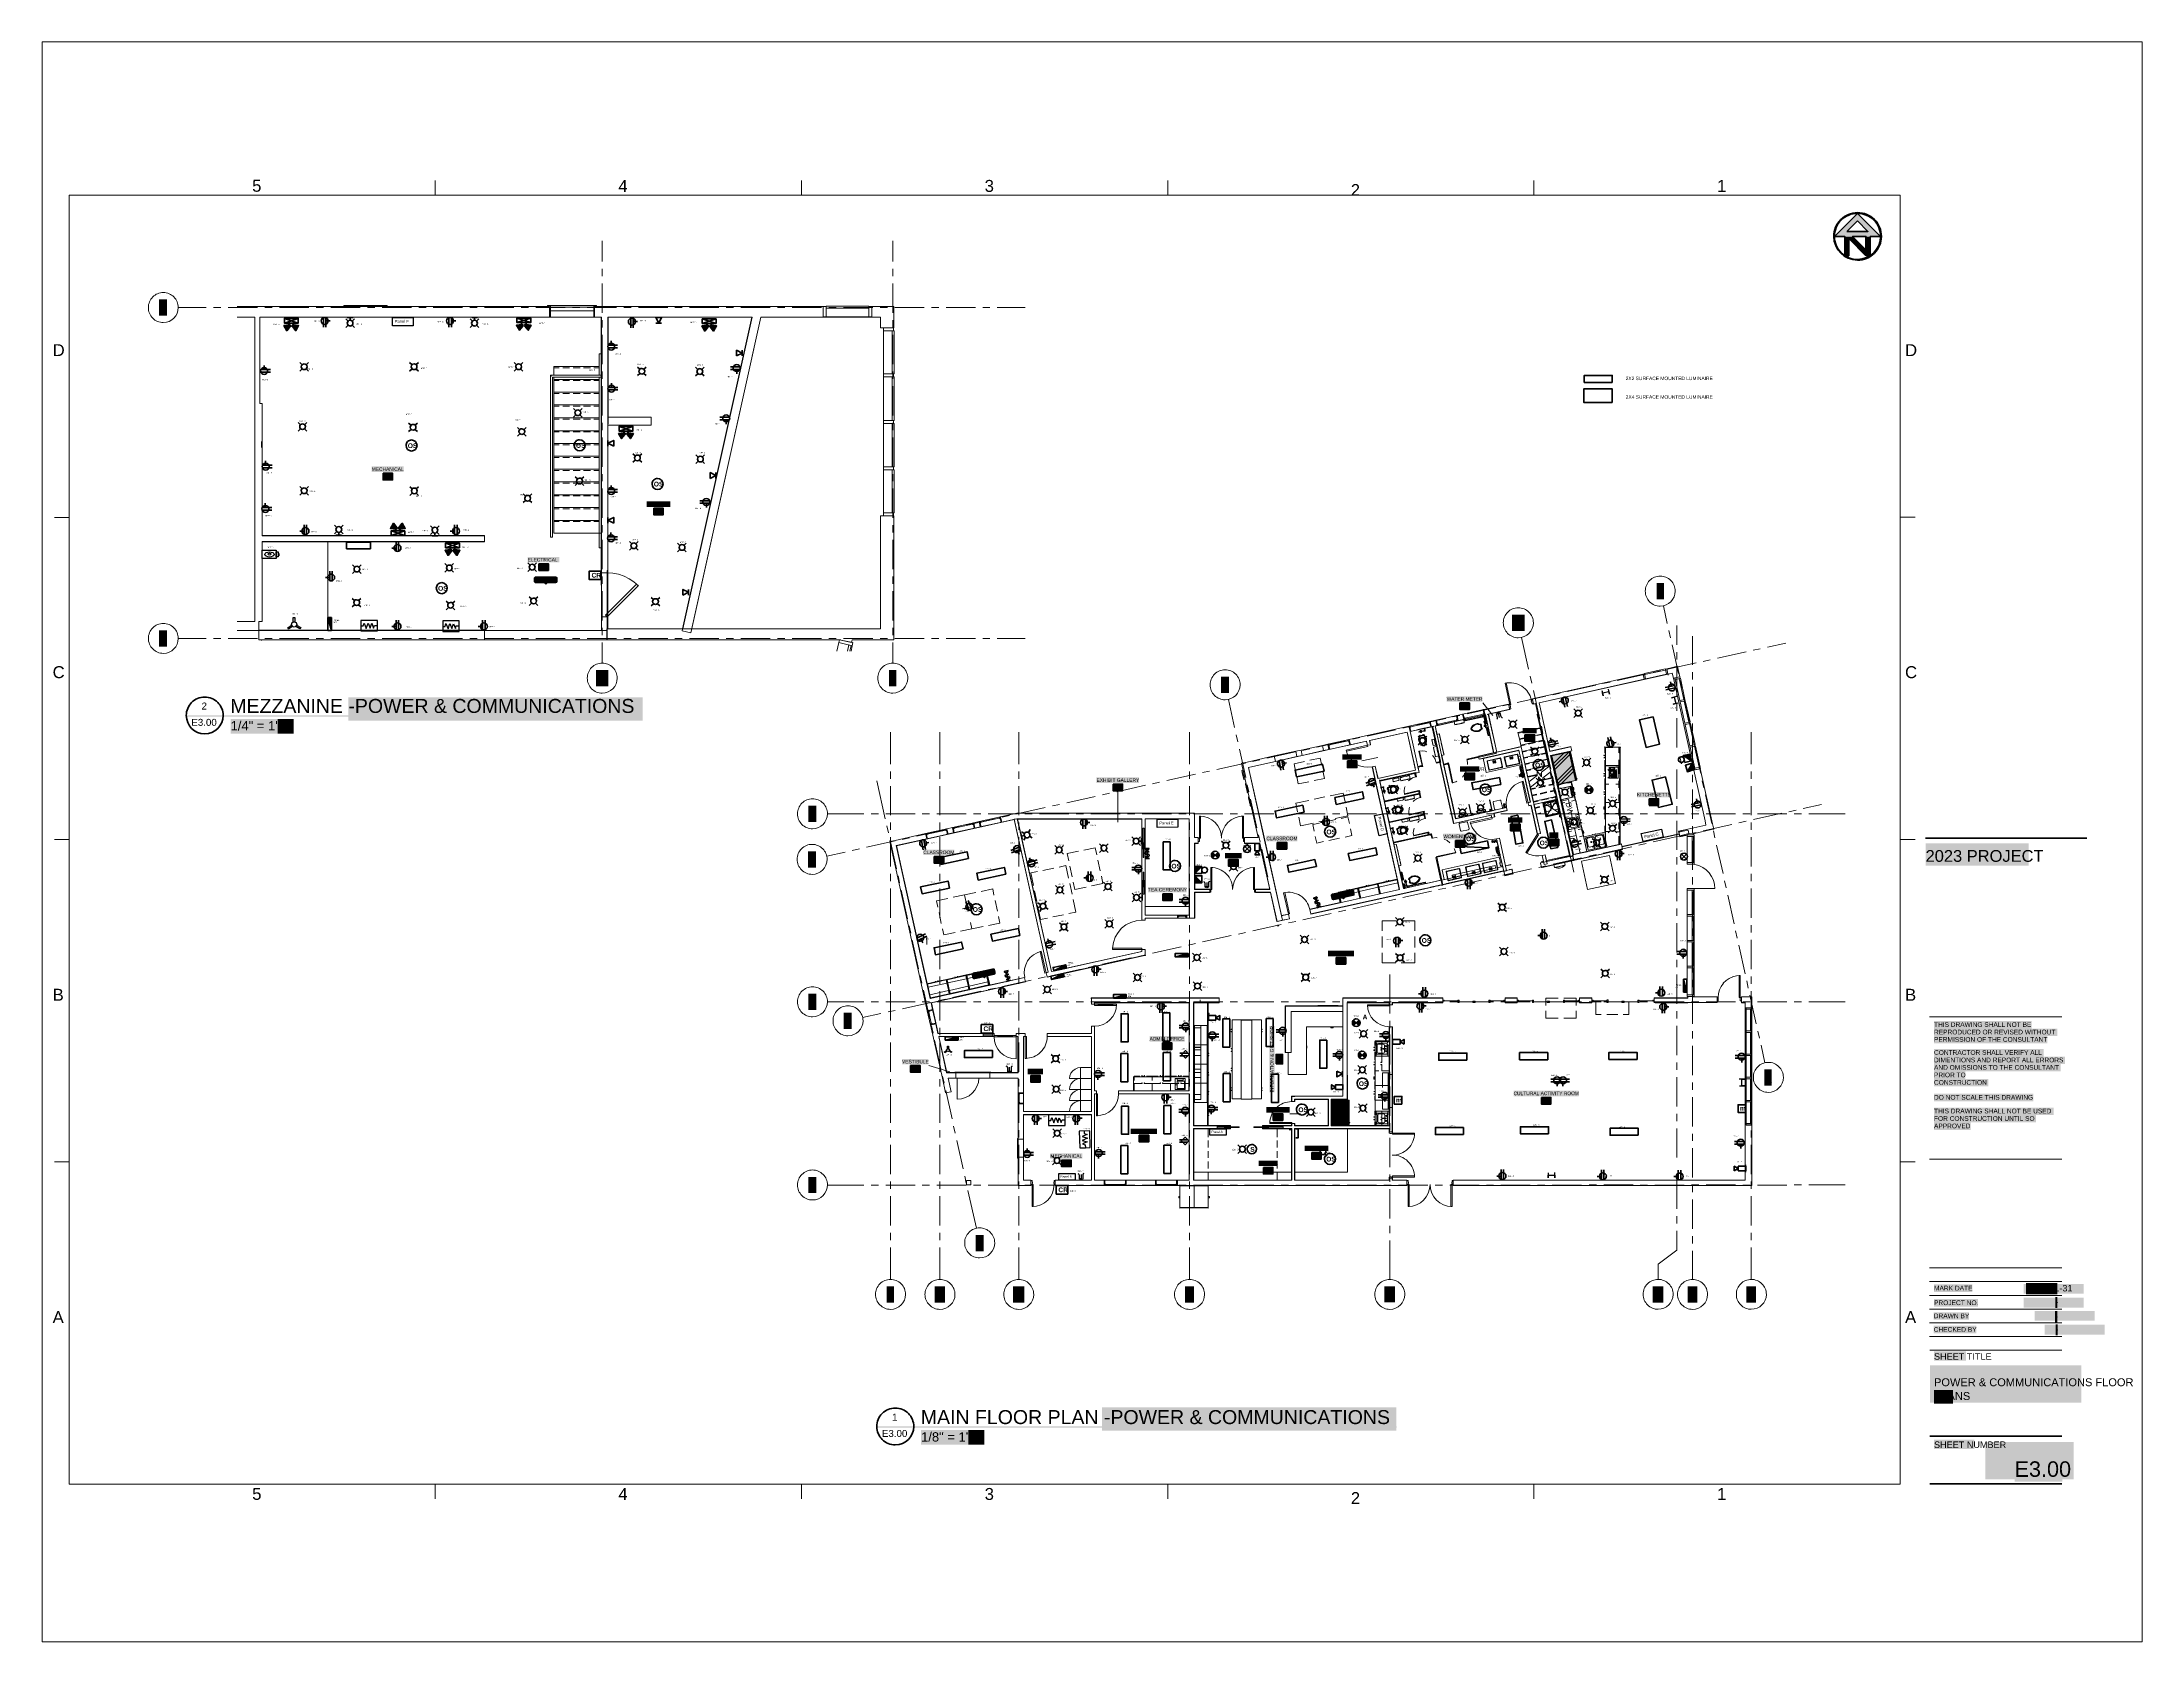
# Paper-space layout 'Layout1' of a CAD drawing. Header units: inches. Extents: x 1.05 to 9.45, y 0.8 to 7.2.
# The model-space entities are those that its viewports show. They can reach past a viewport. Long polylines and large blocks are cut down to what shows.
import ezdxf

# ---------------------------------------------------------------- set-up
doc = ezdxf.new("R2010")
doc.units = ezdxf.units.IN
doc.header["$MEASUREMENT"] = 0
for name, color, linetype in [('PDF2_Geometry', 7, 'Continuous'), ('PDF2_Text', 7, 'Continuous'), ('PDF_Text', 7, 'Continuous')]:
    doc.layers.add(name, color=color, linetype=linetype)
for name, color, linetype, true_color in [('PDF2_Solid Fills', 7, 'Continuous', 0x7f7f7f), ('PDF_Geometry', 7, 'Continuous', 0x777777), ('PDF_Solid Fills', 7, 'Continuous', 0xffffff)]:
    doc.layers.add(name, color=color, linetype=linetype, true_color=true_color)
doc.styles.add('PDF Arial', font='arial.ttf')
doc.styles.add('PDF ArialRoundedMT Bold', font='arialbd.ttf')
doc.styles.add('PDF GillSansMT', font='arial.ttf')
doc.styles.add('PDF GillSansMTCondensed', font='arial.ttf')
doc.styles.get("Standard").update_dxf_attribs({"font": 'arial.ttf'})

msp = doc.modelspace()

# ---------------------------------------------------------------- hatches: boundary and pattern name
at = {"layer": 'PDF2_Solid Fills', "transparency": 33554559}
for points in [[(22.243, 20.391), (22.183, 20.318), (22.182, 20.318), (22.132, 20.403), (22.167, 20.408), (22.23, 20.416), (22.242, 20.408)], [(22.383, 20.404), (22.335, 20.318), (22.333, 20.318), (22.272, 20.394), (22.28, 20.414), (22.295, 20.416)], [(18.278, 20.383), (18.218, 20.309), (18.216, 20.309), (18.166, 20.394), (18.201, 20.399), (18.265, 20.408), (18.276, 20.399)], [(18.418, 20.396), (18.37, 20.309), (18.368, 20.309), (18.306, 20.386), (18.315, 20.406), (18.33, 20.408)], [(25.294, 20.39), (25.342, 20.304), (25.344, 20.304), (25.405, 20.38), (25.397, 20.4), (25.382, 20.402)], [(25.434, 20.377), (25.494, 20.304), (25.495, 20.304), (25.545, 20.389), (25.51, 20.394), (25.447, 20.402), (25.435, 20.394)], [(23.987, 18.543), (23.927, 18.469), (23.925, 18.469), (23.875, 18.554), (23.91, 18.559), (23.973, 18.568), (23.985, 18.559)], [(24.127, 18.556), (24.078, 18.469), (24.077, 18.469), (24.015, 18.546), (24.023, 18.566), (24.038, 18.568)], [(19.984, 16.939), (20.033, 17.026), (20.034, 17.026), (20.096, 16.949), (20.088, 16.929), (20.073, 16.927)], [(20.124, 16.952), (20.184, 17.026), (20.186, 17.026), (20.236, 16.941), (20.201, 16.936), (20.138, 16.927), (20.126, 16.936)], [(21.028, 16.552), (20.968, 16.478), (20.966, 16.478), (20.916, 16.563), (20.951, 16.568), (21.015, 16.577), (21.026, 16.568)], [(21.168, 16.565), (21.12, 16.478), (21.118, 16.478), (21.056, 16.555), (21.065, 16.575), (21.08, 16.577)], [(42.174, 12.976), (42.034, 13.063), (42.148, 13.09)], [(42.178, 12.936), (42.102, 12.789), (42.103, 12.788), (42.215, 12.824)], [(40.422, 12.483), (40.379, 12.526), (40.375, 12.526), (40.359, 12.499), (40.357, 12.483), (40.365, 12.448), (40.377, 12.438)], [(40.484, 12.503), (40.469, 12.526), (40.465, 12.526), (40.422, 12.483), (40.469, 12.436), (40.485, 12.474)], [(33.7, 11.053), (33.817, 11.17), (33.7, 11.17)], [(34.049, 11.369), (34.006, 11.412), (34.002, 11.412), (33.986, 11.386), (33.984, 11.369), (33.992, 11.334), (34.004, 11.324)], [(34.111, 11.389), (34.096, 11.412), (34.092, 11.412), (34.049, 11.369), (34.096, 11.322), (34.112, 11.361)], [(33.821, 10.897), (33.704, 11.014), (33.702, 11.014), (33.702, 10.895)], [(31.297, 9.396), (31.512, 9.441), (31.5, 9.498), (31.495, 9.497)], [(32.313, 8.931), (32.533, 8.929), (32.533, 8.987), (32.528, 8.987)], [(42.038, 9.25), (42.036, 9.03), (42.094, 9.03), (42.094, 9.035)], [(29.444, 8.213), (29.664, 8.211), (29.664, 8.27), (29.659, 8.27)], [(36.454, 8.508), (36.409, 8.553), (36.407, 8.553), (36.39, 8.524), (36.389, 8.508), (36.395, 8.479), (36.407, 8.464), (36.41, 8.464)], [(36.515, 8.528), (36.5, 8.553), (36.499, 8.553), (36.454, 8.508), (36.497, 8.464), (36.502, 8.466), (36.517, 8.499)], [(36.556, 7.959), (36.513, 8.002), (36.509, 8.002), (36.493, 7.975), (36.491, 7.959), (36.499, 7.924), (36.511, 7.914)], [(36.618, 7.979), (36.603, 8.002), (36.599, 8.002), (36.556, 7.959), (36.603, 7.912), (36.619, 7.95)]]:
    msp.add_hatch(color=256, dxfattribs=at).paths.add_polyline_path(points)
at = {"layer": 'PDF_Solid Fills', "true_color": 0x7f7f7f, "transparency": 33554559}
h = msp.add_hatch(color=8, dxfattribs=at)
h.paths.add_polyline_path([(45.39, 21.92), (45.392, 21.918), (45.392, 21.918), (45.392, 21.92)])
h.paths.add_polyline_path([(44.612, 21.918), (44.612, 21.92), (44.616, 21.921), (44.621, 21.923), (44.624, 21.925), (44.629, 21.926), (44.632, 21.928), (44.637, 21.93), (44.644, 21.933), (44.649, 21.935), (44.652, 21.936), (44.657, 21.938), (44.661, 21.94), (44.666, 21.941), (44.672, 21.945), (44.677, 21.946), (44.681, 21.948), (44.686, 21.95), (44.689, 21.951), (44.694, 21.953), (44.701, 21.956), (44.706, 21.958), (44.709, 21.96), (44.714, 21.961), (44.717, 21.963), (44.722, 21.965), (44.726, 21.966), (44.731, 21.968), (44.737, 21.971), (44.742, 21.973), (44.746, 21.975), (44.751, 21.976), (44.754, 21.978), (44.759, 21.98), (44.766, 21.983), (44.771, 21.985), (44.774, 21.986), (44.779, 21.988), (44.782, 21.99), (44.787, 21.991), (44.794, 21.995), (44.799, 21.996), (44.802, 21.998), (44.807, 22), (44.811, 22.001), (44.816, 22.003), (44.822, 22.006), (44.999, 22.183), (45.002, 22.183), (45.179, 22.006), (45.184, 22.005), (45.187, 22.003), (45.192, 22.001), (45.196, 22), (45.201, 21.998), (45.204, 21.996), (45.209, 21.995), (45.216, 21.991), (45.221, 21.99), (45.224, 21.988), (45.229, 21.986), (45.232, 21.985), (45.237, 21.983), (45.244, 21.98), (45.249, 21.978), (45.252, 21.976), (45.257, 21.975), (45.261, 21.973), (45.266, 21.971), (45.272, 21.968), (45.277, 21.966), (45.281, 21.965), (45.286, 21.963), (45.289, 21.961), (45.294, 21.96), (45.297, 21.958), (45.302, 21.956), (45.309, 21.953), (45.314, 21.951), (45.317, 21.95), (45.322, 21.948), (45.326, 21.946), (45.331, 21.945), (45.337, 21.941), (45.342, 21.94), (45.346, 21.938), (45.35, 21.936), (45.354, 21.935), (45.359, 21.933), (45.365, 21.93), (45.37, 21.928), (45.374, 21.926), (45.379, 21.925), (45.382, 21.923), (45.387, 21.921), (45.39, 21.92), (45.39, 21.921), (45.002, 22.31), (44.999, 22.31), (44.609, 21.92), (44.609, 21.919), (44.611, 21.918)])
for points in [[(44.612, 21.92), (44.609, 21.919), (44.609, 21.918), (44.646, 21.918), (45.394, 21.918), (45.394, 21.918), (45.387, 21.921), (45.382, 21.923), (45.379, 21.925), (45.374, 21.926), (45.37, 21.928), (45.365, 21.93), (45.359, 21.933), (45.354, 21.935), (45.35, 21.936), (45.346, 21.938), (45.342, 21.94), (45.337, 21.941), (45.331, 21.945), (45.326, 21.946), (45.322, 21.948), (45.317, 21.95), (45.314, 21.951), (45.309, 21.953), (45.302, 21.956), (45.297, 21.958), (45.294, 21.96), (45.289, 21.961), (45.286, 21.963), (45.281, 21.965), (45.277, 21.966), (45.272, 21.968), (45.266, 21.971), (45.261, 21.973), (45.257, 21.975), (45.252, 21.976), (45.249, 21.978), (45.244, 21.98), (45.237, 21.983), (45.232, 21.985), (45.229, 21.986), (45.224, 21.988), (45.221, 21.99), (45.216, 21.991), (45.209, 21.995), (45.204, 21.996), (45.201, 21.998), (45.196, 22), (45.192, 22.001), (45.187, 22.003), (45.184, 22.005), (44.819, 22.005), (44.816, 22.003), (44.811, 22.001), (44.807, 22), (44.802, 21.998), (44.799, 21.996), (44.794, 21.995), (44.787, 21.991), (44.782, 21.99), (44.779, 21.988), (44.774, 21.986), (44.771, 21.985), (44.766, 21.983), (44.759, 21.98), (44.754, 21.978), (44.751, 21.976), (44.746, 21.975), (44.742, 21.973), (44.737, 21.971), (44.731, 21.968), (44.726, 21.966), (44.722, 21.965), (44.717, 21.963), (44.714, 21.961), (44.709, 21.96), (44.706, 21.958), (44.701, 21.956), (44.694, 21.953), (44.689, 21.951), (44.686, 21.95), (44.681, 21.948), (44.677, 21.946), (44.672, 21.945), (44.666, 21.941), (44.661, 21.94), (44.657, 21.938), (44.652, 21.936), (44.649, 21.935), (44.644, 21.933), (44.637, 21.93), (44.632, 21.928), (44.629, 21.926), (44.624, 21.925), (44.621, 21.923), (44.616, 21.921)], [(44.921, 21.916), (44.787, 21.916), (44.787, 21.59), (44.854, 21.59), (44.854, 21.881), (44.856, 21.881), (45.147, 21.59), (45.217, 21.59), (45.217, 21.916), (45.147, 21.916), (45.146, 21.69), (45.146, 21.691)]]:
    msp.add_hatch(color=8, dxfattribs=at).paths.add_polyline_path(points)
at = {"layer": 'PDF_Solid Fills', "transparency": 33554559}
for color, points in [(256, [(22.436, 16.031), (22.438, 16.031), (22.438, 16.028), (22.44, 16.028), (22.44, 16.025), (22.441, 16.025), (22.445, 16.021), (22.445, 16.018), (22.448, 16.018), (22.451, 16.015), (22.458, 16.011), (22.551, 16.01), (22.551, 16.011), (22.553, 16.016), (22.555, 16.023), (22.556, 16.028), (22.558, 16.035), (22.56, 16.04), (22.563, 16.053), (22.565, 16.058), (22.566, 16.065), (22.568, 16.07), (22.571, 16.083), (22.573, 16.088), (22.575, 16.095), (22.576, 16.1), (22.578, 16.106), (22.58, 16.111), (22.458, 16.111), (22.445, 16.105), (22.443, 16.101), (22.44, 16.098), (22.436, 16.091)]), (256, [(22.82, 16.105), (22.806, 16.111), (22.58, 16.111), (22.578, 16.106), (22.576, 16.1), (22.575, 16.095), (22.573, 16.088), (22.571, 16.083), (22.568, 16.07), (22.566, 16.065), (22.565, 16.058), (22.563, 16.053), (22.56, 16.04), (22.558, 16.035), (22.556, 16.028), (22.555, 16.023), (22.553, 16.016), (22.551, 16.011), (22.806, 16.01), (22.806, 16.011), (22.816, 16.016), (22.823, 16.023), (22.825, 16.026), (22.826, 16.033), (22.828, 16.09), (22.826, 16.09), (22.826, 16.096), (22.825, 16.096), (22.825, 16.1)]), (7, [(22.633, 15.99), (22.653, 16.01), (22.611, 16.01), (22.633, 15.988)]), (256, [(18.975, 15.198), (18.977, 15.418), (18.918, 15.418), (18.918, 15.413)]), (256, [(40.187, 12.64), (40.194, 12.64), (40.194, 12.648), (40.192, 12.648), (40.192, 12.657), (40.191, 12.657), (40.191, 12.663), (40.189, 12.663), (40.189, 12.672), (40.187, 12.672), (40.187, 12.678), (40.186, 12.678), (40.186, 12.687), (40.184, 12.687), (40.184, 12.693), (40.182, 12.693), (40.182, 12.702), (40.181, 12.702), (40.181, 12.708), (40.179, 12.708), (40.179, 12.717), (40.177, 12.717), (40.177, 12.723), (40.176, 12.723), (40.176, 12.732), (40.174, 12.732), (40.174, 12.738), (40.172, 12.738), (40.172, 12.747), (40.171, 12.747), (40.171, 12.753), (40.169, 12.753), (40.169, 12.762), (40.167, 12.762), (40.167, 12.77), (40.166, 12.77), (40.166, 12.777), (40.164, 12.777), (40.164, 12.785), (40.162, 12.785), (40.162, 12.792), (40.161, 12.792), (40.161, 12.8), (40.159, 12.8), (40.159, 12.807), (40.157, 12.807), (40.157, 12.815), (40.156, 12.815), (40.156, 12.822), (40.154, 12.822), (40.154, 12.83), (40.152, 12.83), (40.152, 12.837), (40.151, 12.837), (40.151, 12.845), (40.149, 12.845), (40.149, 12.852), (40.147, 12.852), (40.147, 12.86), (40.146, 12.86), (40.146, 12.867), (40.144, 12.867), (40.144, 12.875), (40.142, 12.875), (40.142, 12.882), (40.141, 12.882), (40.141, 12.89), (40.139, 12.89), (40.139, 12.898), (40.137, 12.898), (40.137, 12.905), (40.136, 12.905), (40.136, 12.913), (40.134, 12.913), (40.134, 12.92), (40.132, 12.92), (40.132, 12.928), (40.131, 12.928), (40.131, 12.935), (40.129, 12.935), (40.129, 12.943), (40.127, 12.943), (40.127, 12.95), (40.126, 12.95), (40.126, 12.958), (40.124, 12.958), (40.124, 12.965), (40.122, 12.965), (40.122, 12.973), (40.121, 12.973), (40.121, 12.98), (40.119, 12.98), (40.119, 12.988), (40.117, 12.988), (40.117, 12.995), (40.116, 12.995), (40.116, 13.003), (40.114, 13.003), (40.114, 13.012), (40.112, 13.012), (40.112, 13.018), (40.111, 13.018), (40.111, 13.027), (40.109, 13.027), (40.109, 13.033), (40.107, 13.033), (40.107, 13.042), (40.106, 13.042), (40.106, 13.048), (40.104, 13.048), (40.104, 13.057), (40.102, 13.057), (40.102, 13.063), (40.101, 13.063), (40.101, 13.072), (40.099, 13.072), (40.099, 13.078), (40.097, 13.078), (40.097, 13.087), (40.096, 13.087), (40.096, 13.093), (40.094, 13.093), (40.094, 13.102), (40.092, 13.102), (40.092, 13.108), (40.091, 13.108), (40.091, 13.117), (40.089, 13.117), (40.089, 13.123), (40.081, 13.123), (40.074, 13.122), (40.066, 13.12), (40.059, 13.118), (40.051, 13.117), (40.037, 13.113), (40.029, 13.112), (40.022, 13.11), (40.014, 13.108), (40.007, 13.107), (39.999, 13.105), (39.986, 13.102), (39.977, 13.1), (39.971, 13.098), (39.962, 13.097), (39.956, 13.095), (39.947, 13.093), (39.934, 13.09), (39.926, 13.088), (39.919, 13.087), (39.911, 13.085), (39.904, 13.083), (39.896, 13.082), (39.882, 13.078), (39.874, 13.077), (39.867, 13.075), (39.859, 13.073), (39.852, 13.072), (39.844, 13.07), (39.831, 13.067), (39.822, 13.065), (39.816, 13.063), (39.807, 13.062), (39.801, 13.06), (39.792, 13.058), (39.794, 13.057), (39.794, 13.05), (39.796, 13.05), (39.796, 13.042), (39.797, 13.042), (39.797, 13.035), (39.799, 13.035), (39.799, 13.027), (39.801, 13.027), (39.801, 13.02), (39.802, 13.02), (39.802, 13.012), (39.804, 13.012), (39.804, 13.005), (39.806, 13.005), (39.806, 12.997), (39.807, 12.997), (39.807, 12.99), (39.809, 12.99), (39.809, 12.982), (39.811, 12.982), (39.811, 12.975), (39.812, 12.975), (39.812, 12.967), (39.814, 12.967), (39.814, 12.96), (39.816, 12.96), (39.816, 12.952), (39.817, 12.952), (39.817, 12.945), (39.819, 12.945), (39.819, 12.937), (39.821, 12.937), (39.821, 12.93), (39.822, 12.93), (39.822, 12.922), (39.824, 12.922), (39.824, 12.915), (39.826, 12.915), (39.826, 12.907), (39.827, 12.907), (39.827, 12.9), (39.829, 12.9), (39.829, 12.892), (39.831, 12.892), (39.831, 12.885), (39.832, 12.885), (39.832, 12.877), (39.834, 12.877), (39.834, 12.87), (39.836, 12.87), (39.836, 12.862), (39.837, 12.862), (39.837, 12.855), (39.839, 12.855), (39.839, 12.847), (39.841, 12.847), (39.841, 12.84), (39.842, 12.84), (39.842, 12.832), (39.844, 12.832), (39.844, 12.825), (39.846, 12.825), (39.846, 12.817), (39.847, 12.817), (39.847, 12.81), (39.849, 12.81), (39.849, 12.802), (39.851, 12.802), (39.851, 12.795), (39.852, 12.795), (39.852, 12.787), (39.854, 12.787), (39.854, 12.78), (39.856, 12.78), (39.856, 12.772), (39.857, 12.772), (39.857, 12.765), (39.859, 12.765), (39.859, 12.757), (39.861, 12.757), (39.861, 12.75), (39.862, 12.75), (39.862, 12.742), (39.864, 12.742), (39.864, 12.735), (39.866, 12.735), (39.866, 12.727), (39.867, 12.727), (39.867, 12.72), (39.869, 12.72), (39.869, 12.712), (39.871, 12.712), (39.871, 12.705), (39.872, 12.705), (39.872, 12.697), (39.874, 12.697), (39.874, 12.69), (39.876, 12.69), (39.876, 12.682), (39.877, 12.682), (39.877, 12.675), (39.879, 12.675), (39.879, 12.667), (39.881, 12.667), (39.881, 12.66), (39.882, 12.66), (39.882, 12.652), (39.884, 12.652), (39.884, 12.645), (39.886, 12.645), (39.886, 12.637), (39.887, 12.637), (39.887, 12.63), (39.889, 12.63), (39.889, 12.622), (39.891, 12.622), (39.891, 12.613), (39.892, 12.613), (39.892, 12.607), (39.894, 12.607), (39.894, 12.598), (39.896, 12.598), (39.896, 12.592), (39.897, 12.592), (39.897, 12.583), (39.899, 12.583), (39.899, 12.577), (39.916, 12.58), (39.922, 12.582), (39.931, 12.583), (39.937, 12.585), (39.946, 12.587), (39.952, 12.588), (39.961, 12.59), (39.967, 12.592), (39.976, 12.593), (39.982, 12.595), (39.991, 12.597), (39.997, 12.598), (40.014, 12.602), (40.021, 12.603), (40.029, 12.605), (40.036, 12.607), (40.044, 12.608), (40.051, 12.61), (40.059, 12.612), (40.066, 12.613), (40.074, 12.615), (40.081, 12.617), (40.089, 12.618), (40.096, 12.62), (40.112, 12.623), (40.119, 12.625), (40.127, 12.627), (40.134, 12.628), (40.142, 12.63), (40.149, 12.632), (40.157, 12.633), (40.164, 12.635), (40.172, 12.637), (40.179, 12.638)]), (256, [(36.158, 10.625), (36.164, 10.627), (36.173, 10.628), (36.179, 10.63), (36.188, 10.632), (36.194, 10.633), (36.203, 10.635), (36.209, 10.637), (36.218, 10.638), (36.224, 10.64), (36.233, 10.642), (36.239, 10.643), (36.248, 10.645), (36.254, 10.647), (36.263, 10.648), (36.269, 10.65), (36.286, 10.653), (36.293, 10.655), (36.301, 10.657), (36.308, 10.658), (36.316, 10.66), (36.323, 10.662), (36.331, 10.663), (36.338, 10.665), (36.346, 10.667), (36.353, 10.668), (36.361, 10.67), (36.368, 10.672), (36.376, 10.673), (36.383, 10.675), (36.391, 10.677), (36.398, 10.678), (36.408, 10.683), (36.416, 10.692), (36.419, 10.698), (36.421, 10.722), (36.419, 10.722), (36.419, 10.728), (36.418, 10.728), (36.418, 10.735), (36.416, 10.735), (36.416, 10.742), (36.414, 10.742), (36.414, 10.748), (36.413, 10.748), (36.413, 10.755), (36.411, 10.755), (36.411, 10.758), (36.409, 10.758), (36.409, 10.762), (36.408, 10.762), (36.408, 10.765), (36.406, 10.765), (36.406, 10.768), (36.401, 10.773), (36.391, 10.778), (36.376, 10.778), (36.369, 10.777), (36.361, 10.775), (36.354, 10.773), (36.346, 10.772), (36.339, 10.77), (36.323, 10.767), (36.316, 10.765), (36.308, 10.763), (36.301, 10.762), (36.293, 10.76), (36.286, 10.758), (36.269, 10.755), (36.263, 10.753), (36.254, 10.752), (36.248, 10.75), (36.239, 10.748), (36.233, 10.747), (36.216, 10.743), (36.209, 10.742), (36.201, 10.74), (36.194, 10.738), (36.186, 10.737), (36.179, 10.735), (36.163, 10.732), (36.158, 10.652)]), (256, [(36.028, 10.67), (36.029, 10.67), (36.029, 10.663), (36.031, 10.663), (36.031, 10.657), (36.033, 10.657), (36.033, 10.65), (36.034, 10.65), (36.034, 10.643), (36.036, 10.643), (36.036, 10.637), (36.038, 10.637), (36.038, 10.628), (36.039, 10.628), (36.039, 10.625), (36.041, 10.625), (36.041, 10.62), (36.043, 10.62), (36.044, 10.618), (36.044, 10.615), (36.048, 10.615), (36.051, 10.612), (36.058, 10.608), (36.066, 10.607), (36.073, 10.605), (36.073, 10.607), (36.089, 10.61), (36.096, 10.612), (36.104, 10.613), (36.111, 10.615), (36.119, 10.617), (36.126, 10.618), (36.134, 10.62), (36.141, 10.622), (36.149, 10.623), (36.156, 10.625), (36.161, 10.705), (36.163, 10.73), (36.156, 10.73), (36.149, 10.728), (36.141, 10.727), (36.134, 10.725), (36.126, 10.723), (36.119, 10.722), (36.111, 10.72), (36.104, 10.718), (36.096, 10.717), (36.089, 10.715), (36.081, 10.713), (36.074, 10.712), (36.066, 10.71), (36.059, 10.708), (36.051, 10.707), (36.038, 10.7), (36.036, 10.697), (36.033, 10.693), (36.029, 10.687), (36.028, 10.678)]), (7, [(36.254, 10.643), (36.258, 10.647), (36.251, 10.647), (36.244, 10.645), (36.236, 10.643), (36.223, 10.64), (36.214, 10.638), (36.218, 10.637), (36.219, 10.635), (36.223, 10.633), (36.224, 10.632), (36.228, 10.63), (36.229, 10.628), (36.233, 10.627), (36.234, 10.625), (36.241, 10.622), (36.241, 10.623), (36.243, 10.625), (36.244, 10.628), (36.246, 10.63), (36.248, 10.633), (36.249, 10.635), (36.251, 10.638), (36.253, 10.64)]), (256, [(33.367, 9.632), (33.587, 9.63), (33.587, 9.689), (33.582, 9.689)]), (256, [(33.367, 9.632), (33.587, 9.63), (33.587, 9.689), (33.582, 9.689)]), (256, [(33.367, 9.632), (33.587, 9.63), (33.587, 9.689), (33.582, 9.689)]), (256, [(29.904, 9.322), (29.906, 9.322), (29.906, 9.315), (29.908, 9.315), (29.908, 9.308), (29.909, 9.308), (29.909, 9.302), (29.911, 9.302), (29.911, 9.295), (29.913, 9.295), (29.913, 9.288), (29.914, 9.288), (29.914, 9.28), (29.916, 9.28), (29.916, 9.273), (29.918, 9.273), (29.921, 9.27), (29.921, 9.267), (29.923, 9.267), (29.926, 9.263), (29.931, 9.262), (29.934, 9.26), (29.941, 9.258), (29.949, 9.257), (29.949, 9.258), (29.966, 9.262), (29.973, 9.263), (29.981, 9.265), (29.988, 9.267), (29.996, 9.268), (30.003, 9.27), (30.011, 9.272), (30.018, 9.273), (30.026, 9.275), (30.033, 9.277), (30.038, 9.382), (30.031, 9.382), (30.024, 9.38), (30.016, 9.378), (30.009, 9.377), (30.001, 9.375), (29.988, 9.372), (29.979, 9.37), (29.973, 9.368), (29.964, 9.367), (29.951, 9.363), (29.943, 9.362), (29.936, 9.36), (29.928, 9.358), (29.924, 9.357), (29.919, 9.355), (29.913, 9.352), (29.911, 9.348), (29.908, 9.345), (29.904, 9.332)]), (256, [(30.034, 9.277), (30.048, 9.28), (30.056, 9.282), (30.069, 9.285), (30.078, 9.287), (30.084, 9.288), (30.093, 9.29), (30.106, 9.293), (30.114, 9.295), (30.121, 9.297), (30.129, 9.298), (30.143, 9.302), (30.151, 9.303), (30.158, 9.305), (30.166, 9.307), (30.179, 9.31), (30.188, 9.312), (30.194, 9.313), (30.203, 9.315), (30.216, 9.318), (30.224, 9.32), (30.231, 9.322), (30.239, 9.323), (30.253, 9.327), (30.261, 9.328), (30.281, 9.333), (30.284, 9.335), (30.293, 9.343), (30.294, 9.347), (30.296, 9.352), (30.298, 9.365), (30.296, 9.365), (30.296, 9.373), (30.294, 9.373), (30.294, 9.382), (30.293, 9.382), (30.293, 9.39), (30.291, 9.39), (30.291, 9.398), (30.289, 9.398), (30.289, 9.407), (30.288, 9.407), (30.288, 9.41), (30.286, 9.41), (30.286, 9.413), (30.284, 9.413), (30.284, 9.417), (30.274, 9.427), (30.268, 9.43), (30.253, 9.43), (30.246, 9.428), (30.238, 9.427), (30.231, 9.425), (30.214, 9.422), (30.208, 9.42), (30.199, 9.418), (30.193, 9.417), (30.176, 9.413), (30.169, 9.412), (30.161, 9.41), (30.154, 9.408), (30.138, 9.405), (30.131, 9.403), (30.123, 9.402), (30.116, 9.4), (30.099, 9.397), (30.093, 9.395), (30.084, 9.393), (30.078, 9.392), (30.061, 9.388), (30.054, 9.387), (30.038, 9.383), (30.036, 9.347), (30.034, 9.312)]), (256, [(31.257, 9.245), (31.472, 9.293), (31.459, 9.35), (31.454, 9.349)]), (7, [(30.131, 9.297), (30.133, 9.298), (30.126, 9.298), (30.119, 9.297), (30.111, 9.295), (30.098, 9.292), (30.089, 9.29), (30.096, 9.287), (30.098, 9.285), (30.101, 9.283), (30.103, 9.282), (30.109, 9.278), (30.111, 9.277), (30.118, 9.273), (30.118, 9.275), (30.119, 9.278), (30.121, 9.28), (30.124, 9.287), (30.126, 9.288), (30.128, 9.292), (30.129, 9.293)])]:
    msp.add_hatch(color=color, dxfattribs=at).paths.add_polyline_path(points)

# ---------------------------------------------------------------- linework, layer by layer
for p, q in [((18.066, 16.507), (18.092, 16.507)), ((18.066, 16.482), (18.092, 16.482)), ((19.764, 15.369), (19.479, 15.369)), ((19.479, 15.369), (19.479, 15.189)), ((19.479, 15.274), (19.519, 15.274)), ((19.479, 15.189), (19.764, 15.189)), ((19.519, 15.274), (19.536, 15.324)), ((19.536, 15.324), (19.571, 15.233)), ((19.571, 15.233), (19.602, 15.324)), ((19.602, 15.324), (19.637, 15.237)), ((19.637, 15.237), (19.664, 15.321)), ((19.664, 15.321), (19.697, 15.238)), ((19.697, 15.238), (19.712, 15.284)), ((19.712, 15.284), (19.764, 15.284)), ((19.764, 15.284), (19.764, 15.369)), ((19.764, 15.189), (19.764, 15.284)), ((21.158, 15.361), (20.874, 15.361)), ((20.874, 15.361), (20.874, 15.181)), ((20.874, 15.266), (20.914, 15.266)), ((20.874, 15.181), (21.158, 15.181)), ((20.914, 15.266), (20.93, 15.316)), ((20.93, 15.316), (20.965, 15.225)), ((20.965, 15.225), (20.996, 15.316)), ((20.996, 15.316), (21.031, 15.229)), ((21.031, 15.229), (21.058, 15.313)), ((21.058, 15.313), (21.091, 15.23)), ((21.091, 15.23), (21.106, 15.276)), ((21.106, 15.276), (21.158, 15.276)), ((21.158, 15.276), (21.158, 15.361)), ((21.158, 15.181), (21.158, 15.276)), ((38.865, 13.71), (38.847, 13.781)), ((38.897, 13.715), (38.878, 13.789)), ((38.926, 13.727), (38.908, 13.798)), ((33.874, 10.894), (33.874, 10.821)), ((33.905, 10.899), (33.905, 10.822)), ((33.937, 10.896), (33.937, 10.822)), ((30.505, 7.745), (30.505, 7.672)), ((30.536, 7.75), (30.536, 7.673)), ((30.568, 7.747), (30.568, 7.673)), ((31.489, 6.937), (31.205, 6.937)), ((31.205, 6.937), (31.205, 6.757)), ((31.205, 6.843), (31.245, 6.843)), ((31.245, 6.843), (31.262, 6.892)), ((31.262, 6.892), (31.297, 6.802)), ((31.297, 6.802), (31.328, 6.893)), ((31.328, 6.893), (31.362, 6.805)), ((31.362, 6.805), (31.389, 6.889)), ((31.389, 6.889), (31.422, 6.807)), ((31.422, 6.807), (31.438, 6.853)), ((31.438, 6.853), (31.489, 6.853)), ((31.489, 6.853), (31.489, 6.937)), ((31.489, 6.757), (31.489, 6.853)), ((31.205, 6.757), (31.489, 6.757)), ((31.909, 6.662), (31.729, 6.657)), ((31.729, 6.657), (31.738, 6.372)), ((31.866, 6.604), (31.777, 6.566)), ((31.777, 6.566), (31.869, 6.538)), ((31.869, 6.538), (31.782, 6.501)), ((31.782, 6.501), (31.867, 6.476)), ((31.867, 6.476), (31.786, 6.441)), ((31.815, 6.659), (31.816, 6.619)), ((31.816, 6.619), (31.866, 6.604)), ((31.918, 6.378), (31.909, 6.662)), ((31.738, 6.372), (31.834, 6.375)), ((31.786, 6.441), (31.832, 6.427)), ((31.832, 6.427), (31.834, 6.375)), ((31.834, 6.375), (31.918, 6.378)), ((31.729, 5.914), (31.729, 5.84)), ((31.76, 5.918), (31.76, 5.841)), ((31.792, 5.915), (31.792, 5.841))]:
    msp.add_line(p, q)
for points in [[(20.019, 20.535), (20.371, 20.536), (20.371, 20.395), (20.02, 20.394)], [(17.797, 16.566), (18.036, 16.566), (18.036, 16.427), (17.797, 16.427)], [(18.036, 16.538), (18.066, 16.538), (18.066, 16.452), (18.036, 16.452)], [(33.058, 11.978), (33.41, 11.982), (33.412, 11.842), (33.06, 11.838)], [(36.905, 12.071), (36.982, 11.728), (36.845, 11.697), (36.768, 12.04)], [(41.315, 11.733), (41.659, 11.809), (41.689, 11.671), (41.345, 11.596)], [(33.957, 6.7), (34.233, 6.7), (34.233, 6.589), (33.957, 6.589)], [(31.381, 5.936), (31.658, 5.936), (31.658, 5.825), (31.381, 5.825)]]:
    msp.add_lwpolyline(points, close=True)
for points in [[(18.326, 15.342), (18.326, 15.421), (18.353, 15.421), (18.353, 15.342), (18.326, 15.342)], [(18.231, 15.245), (18.298, 15.287), (18.312, 15.264), (18.245, 15.222), (18.231, 15.245)], [(18.439, 15.227), (18.371, 15.267), (18.384, 15.29), (18.453, 15.25), (18.439, 15.227)], [(40.643, 14.173), (40.652, 14.132), (40.663, 14.085), (40.652, 14.132), (40.763, 14.157), (40.774, 14.112), (40.754, 14.199)], [(41.915, 14.072), (41.875, 14.062), (41.829, 14.05), (41.875, 14.062), (41.904, 13.952), (41.859, 13.94), (41.945, 13.963)], [(29.431, 8.01), (29.468, 8.034), (29.476, 8.021), (29.439, 7.997), (29.431, 8.01)], [(29.484, 8.065), (29.484, 8.109), (29.499, 8.109), (29.499, 8.065), (29.484, 8.065)], [(29.548, 8), (29.509, 8.023), (29.517, 8.035), (29.555, 8.013), (29.548, 8)], [(42.988, 7.434), (43.029, 7.434), (43.077, 7.434), (43.029, 7.434), (43.029, 7.548), (43.076, 7.548), (42.987, 7.548)], [(39.727, 5.951), (39.727, 5.91), (39.727, 5.862), (39.727, 5.91), (39.841, 5.91), (39.841, 5.863), (39.841, 5.953)]]:
    msp.add_lwpolyline(points)
for centre, radius in [((18.341, 15.299), 0.045), ((29.492, 8.04), 0.0253)]:
    msp.add_circle(centre, radius)
for centre, start, end in [((38.846, 13.705), 284.1049, 14.1049), ((38.945, 13.732), 194.1514, 284.1514), ((33.855, 10.894), 0.0232, 90.0232), ((33.956, 10.896), 89.9768, 179.9768), ((30.485, 7.745), 0.0232, 90.0232), ((30.587, 7.747), 89.9768, 179.9768), ((31.709, 5.914), 0.0232, 90.0232), ((31.811, 5.915), 89.9768, 179.9768)]:
    msp.add_arc(centre, 0.0195, start, end)
for centre, major_axis, ratio in [((17.921, 16.494), (0.0787, 0), 0.576271), ((17.921, 16.498), (0.0262, 0), 0.579529), ((38.878, 13.789), (-0.0216, -0.0054), 0.562044), ((33.905, 10.822), (0.0223, 0), 0.562044), ((30.536, 7.673), (0.0223, 0), 0.562044), ((31.76, 5.841), (0.0223, 0), 0.562044)]:
    msp.add_ellipse(centre, major_axis=major_axis, ratio=ratio)
at = {"layer": 'PDF2_Geometry', "lineweight": 35}
for points in [[(18.41, 20.439), (18.175, 20.439), (18.41, 20.518), (18.41, 20.439), (18.175, 20.518), (18.175, 20.439)], [(18.175, 20.518), (18.41, 20.518)], [(18.253, 20.439), (18.253, 20.409)], [(18.331, 20.439), (18.331, 20.409)], [(18.841, 20.368), (18.841, 20.533)], [(18.884, 20.368), (18.884, 20.533)], [(18.958, 20.478), (18.884, 20.478)], [(19.222, 20.513), (19.262, 20.473)], [(19.345, 20.535), (19.247, 20.535)], [(19.295, 20.535), (19.295, 20.488)], [(19.37, 20.513), (19.33, 20.473)], [(20.981, 20.368), (20.981, 20.533)], [(21.024, 20.368), (21.024, 20.533)], [(21.098, 20.478), (21.024, 20.478)], [(21.345, 20.513), (21.385, 20.473)], [(21.468, 20.535), (21.37, 20.535)], [(21.418, 20.535), (21.418, 20.488)], [(21.493, 20.513), (21.453, 20.473)], [(22.222, 20.418), (22.132, 20.404), (22.182, 20.318), (22.24, 20.388)], [(22.375, 20.448), (22.14, 20.448), (22.375, 20.526), (22.375, 20.448), (22.14, 20.526), (22.14, 20.448)], [(22.14, 20.526), (22.375, 20.526)], [(22.218, 20.448), (22.218, 20.418)], [(22.293, 20.418), (22.383, 20.404), (22.333, 20.318), (22.277, 20.388)], [(22.297, 20.448), (22.297, 20.418)], [(24.081, 20.357), (24.081, 20.522)], [(24.125, 20.357), (24.125, 20.522)], [(24.198, 20.467), (24.125, 20.467)], [(24.51, 20.437), (24.608, 20.437)], [(25.302, 20.434), (25.537, 20.434), (25.302, 20.512), (25.302, 20.434), (25.537, 20.512), (25.537, 20.434)], [(25.537, 20.512), (25.302, 20.512)], [(25.38, 20.434), (25.38, 20.404)], [(25.459, 20.434), (25.459, 20.404)], [(18.256, 20.409), (18.166, 20.396), (18.216, 20.309), (18.275, 20.379)], [(18.328, 20.409), (18.418, 20.396), (18.368, 20.309), (18.311, 20.379)], [(19.222, 20.365), (19.262, 20.405)], [(19.37, 20.365), (19.33, 20.405)], [(21.345, 20.365), (21.385, 20.405)], [(21.493, 20.365), (21.453, 20.405)], [(23.857, 20.062), (23.692, 20.062)], [(23.747, 20.135), (23.747, 20.062)], [(25.384, 20.404), (25.294, 20.39), (25.344, 20.304), (25.4, 20.374)], [(25.455, 20.404), (25.545, 20.39), (25.495, 20.304), (25.437, 20.374)], [(17.829, 19.719), (17.829, 19.646)], [(18.436, 19.768), (18.476, 19.73)], [(18.584, 19.768), (18.544, 19.73)], [(20.311, 19.768), (20.351, 19.73)], [(20.459, 19.768), (20.419, 19.73)], [(22.094, 19.768), (22.134, 19.73)], [(22.243, 19.768), (22.203, 19.73)], [(23.857, 20.019), (23.692, 20.019)], [(25.984, 19.977), (25.984, 19.879)], [(17.939, 19.646), (17.774, 19.646)], [(17.939, 19.603), (17.774, 19.603)], [(18.436, 19.621), (18.476, 19.66)], [(18.584, 19.621), (18.544, 19.66)], [(20.311, 19.621), (20.351, 19.66)], [(20.459, 19.621), (20.419, 19.66)], [(22.094, 19.621), (22.134, 19.66)], [(22.243, 19.621), (22.203, 19.66)], [(23.862, 19.343), (23.697, 19.343)], [(23.752, 19.417), (23.752, 19.343)], [(24.196, 19.69), (24.236, 19.651)], [(24.196, 19.543), (24.236, 19.581)], [(24.344, 19.69), (24.304, 19.651)], [(24.344, 19.543), (24.304, 19.581)], [(25.185, 19.686), (25.225, 19.647)], [(25.185, 19.539), (25.225, 19.577)], [(25.333, 19.686), (25.293, 19.647)], [(25.333, 19.539), (25.293, 19.577)], [(25.78, 19.692), (25.945, 19.692)], [(25.78, 19.648), (25.945, 19.648)], [(25.89, 19.575), (25.89, 19.648)], [(23.104, 18.983), (23.144, 18.944)], [(23.253, 18.983), (23.213, 18.944)], [(23.862, 19.3), (23.697, 19.3)], [(18.409, 18.745), (18.449, 18.707)], [(18.409, 18.599), (18.449, 18.637)], [(18.557, 18.745), (18.517, 18.707)], [(18.557, 18.599), (18.517, 18.637)], [(20.294, 18.735), (20.334, 18.697)], [(20.294, 18.589), (20.334, 18.627)], [(20.442, 18.735), (20.402, 18.697)], [(20.442, 18.589), (20.402, 18.627)], [(22.148, 18.661), (22.188, 18.622)], [(22.296, 18.661), (22.257, 18.622)], [(23.104, 18.836), (23.144, 18.874)], [(23.253, 18.836), (23.213, 18.874)], [(24.118, 18.599), (23.883, 18.599), (24.118, 18.678), (24.118, 18.599), (23.883, 18.678), (23.883, 18.599)], [(23.883, 18.678), (24.118, 18.678)], [(25.6, 18.833), (25.765, 18.833)], [(25.6, 18.79), (25.765, 18.79)], [(25.71, 18.716), (25.71, 18.79)], [(17.789, 18.419), (17.789, 18.32)], [(22.148, 18.514), (22.188, 18.552)], [(22.296, 18.514), (22.257, 18.552)], [(23.693, 18.44), (23.693, 18.341)], [(23.965, 18.569), (23.875, 18.556), (23.925, 18.469), (23.983, 18.539)], [(23.962, 18.599), (23.962, 18.569)], [(24.037, 18.569), (24.127, 18.556), (24.077, 18.469), (24.02, 18.539)], [(24.04, 18.599), (24.04, 18.569)], [(17.964, 18.016), (17.799, 18.016)], [(17.964, 17.973), (17.799, 17.973)], [(17.854, 18.09), (17.854, 18.016)], [(24.119, 18.212), (24.159, 18.174)], [(24.119, 18.066), (24.159, 18.104)], [(24.268, 18.212), (24.228, 18.174)], [(24.268, 18.066), (24.228, 18.104)], [(25.193, 18.192), (25.233, 18.154)], [(25.193, 18.046), (25.233, 18.084)], [(25.341, 18.192), (25.301, 18.154)], [(25.341, 18.046), (25.301, 18.084)], [(18.436, 17.653), (18.476, 17.615)], [(18.584, 17.653), (18.544, 17.615)], [(20.315, 17.649), (20.355, 17.611)], [(20.463, 17.649), (20.423, 17.611)], [(23.133, 17.819), (23.173, 17.781)], [(23.133, 17.672), (23.173, 17.711)], [(23.281, 17.819), (23.241, 17.781)], [(23.281, 17.672), (23.241, 17.711)], [(23.857, 17.599), (23.692, 17.599)], [(23.857, 17.555), (23.692, 17.555)], [(23.747, 17.672), (23.747, 17.599)], [(25.535, 17.89), (25.535, 17.792)], [(17.959, 17.295), (17.794, 17.295)], [(17.959, 17.252), (17.794, 17.252)], [(17.849, 17.368), (17.849, 17.295)], [(18.436, 17.507), (18.476, 17.545)], [(18.584, 17.507), (18.544, 17.545)], [(20.315, 17.502), (20.355, 17.541)], [(20.463, 17.502), (20.423, 17.541)], [(22.248, 17.525), (22.288, 17.486)], [(22.248, 17.378), (22.288, 17.416)], [(22.396, 17.525), (22.356, 17.486)], [(22.396, 17.378), (22.356, 17.416)], [(25.262, 17.409), (25.427, 17.409)], [(25.262, 17.366), (25.427, 17.366)], [(25.372, 17.293), (25.372, 17.366)], [(18.437, 16.891), (18.51, 16.891)], [(18.51, 17.001), (18.51, 16.836)], [(18.554, 17.001), (18.554, 16.836)], [(19.027, 16.993), (19.067, 16.953)], [(19.027, 16.845), (19.067, 16.885)], [(19.102, 16.823), (19.102, 16.87)], [(19.176, 16.993), (19.136, 16.953)], [(19.176, 16.845), (19.136, 16.885)], [(20.074, 16.926), (19.984, 16.939), (20.034, 17.026), (20.091, 16.956)], [(19.993, 16.896), (20.228, 16.896), (19.993, 16.817), (19.993, 16.896), (20.228, 16.817), (20.228, 16.896)], [(20.071, 16.896), (20.071, 16.926)], [(20.146, 16.926), (20.236, 16.939), (20.186, 17.026), (20.128, 16.956)], [(20.149, 16.896), (20.149, 16.926)], [(20.667, 16.983), (20.707, 16.943)], [(20.667, 16.834), (20.707, 16.874)], [(20.742, 16.813), (20.742, 16.859)], [(20.815, 16.983), (20.775, 16.943)], [(20.815, 16.834), (20.775, 16.874)], [(21.004, 16.891), (21.078, 16.891)], [(21.078, 17.001), (21.078, 16.836)], [(21.121, 17.001), (21.121, 16.836)], [(23.693, 17.126), (23.693, 17.028)], [(23.744, 16.867), (23.744, 16.793)], [(19.052, 16.823), (19.151, 16.823)], [(20.228, 16.817), (19.993, 16.817)], [(20.007, 16.604), (20.08, 16.604)], [(20.08, 16.714), (20.08, 16.549)], [(20.123, 16.714), (20.123, 16.549)], [(20.692, 16.813), (20.79, 16.813)], [(21.006, 16.578), (20.916, 16.565), (20.966, 16.478), (21.025, 16.548)], [(21.16, 16.608), (20.925, 16.608), (21.16, 16.687), (21.16, 16.608), (20.925, 16.687), (20.925, 16.608)], [(20.925, 16.687), (21.16, 16.687)], [(21.003, 16.608), (21.003, 16.578)], [(21.078, 16.578), (21.168, 16.565), (21.118, 16.478), (21.061, 16.548)], [(21.081, 16.608), (21.081, 16.578)], [(23.854, 16.793), (23.689, 16.793)], [(23.854, 16.75), (23.689, 16.75)], [(24.059, 16.714), (24.099, 16.676)], [(24.059, 16.568), (24.099, 16.606)], [(24.208, 16.714), (24.168, 16.676)], [(24.208, 16.568), (24.168, 16.606)], [(24.88, 16.686), (24.92, 16.648)], [(24.88, 16.54), (24.92, 16.578)], [(25.029, 16.686), (24.989, 16.648)], [(25.029, 16.54), (24.989, 16.578)], [(18.948, 16.21), (18.948, 16.045)], [(18.992, 16.21), (18.992, 16.045)], [(19.336, 16.316), (19.376, 16.278)], [(19.336, 16.17), (19.376, 16.208)], [(19.484, 16.316), (19.444, 16.278)], [(19.484, 16.17), (19.444, 16.208)], [(20.912, 16.337), (20.952, 16.299)], [(20.912, 16.19), (20.952, 16.229)], [(21.061, 16.337), (21.021, 16.299)], [(21.061, 16.19), (21.021, 16.229)], [(22.324, 16.349), (22.364, 16.311)], [(22.324, 16.203), (22.364, 16.241)], [(22.473, 16.349), (22.433, 16.311)], [(22.473, 16.203), (22.433, 16.241)], [(18.875, 16.1), (18.948, 16.1)], [(22.349, 15.773), (22.389, 15.735)], [(22.497, 15.773), (22.457, 15.735)], [(24.428, 15.762), (24.468, 15.723)], [(24.576, 15.762), (24.536, 15.723)], [(25.068, 15.899), (25.068, 15.8)], [(19.332, 15.744), (19.372, 15.706)], [(19.332, 15.598), (19.372, 15.636)], [(19.48, 15.744), (19.44, 15.706)], [(19.48, 15.598), (19.44, 15.636)], [(20.933, 15.699), (20.973, 15.661)], [(20.933, 15.552), (20.973, 15.591)], [(21.081, 15.699), (21.041, 15.661)], [(21.081, 15.552), (21.041, 15.591)], [(22.349, 15.626), (22.389, 15.665)], [(22.497, 15.626), (22.457, 15.665)], [(24.428, 15.615), (24.468, 15.653)], [(24.576, 15.615), (24.536, 15.653)], [(20.007, 15.265), (20.08, 15.265)], [(20.08, 15.375), (20.08, 15.21)], [(20.123, 15.375), (20.123, 15.21)], [(21.479, 15.265), (21.553, 15.265)], [(21.553, 15.375), (21.553, 15.21)], [(21.596, 15.375), (21.596, 15.21)], [(39.917, 13.982), (39.988, 13.998)], [(40.011, 13.89), (39.977, 14.051)], [(40.054, 13.899), (40.019, 14.06)], [(41.723, 14.225), (41.884, 14.26)], [(41.732, 14.183), (41.893, 14.217)], [(41.815, 14.32), (41.831, 14.248)], [(39.05, 13.673), (39.09, 13.635)], [(39.199, 13.673), (39.159, 13.635)], [(40.163, 13.86), (40.203, 13.822)], [(40.163, 13.714), (40.203, 13.752)], [(40.312, 13.86), (40.272, 13.822)], [(40.312, 13.714), (40.272, 13.752)], [(37.509, 13.393), (37.549, 13.354)], [(37.509, 13.246), (37.549, 13.284)], [(37.657, 13.393), (37.617, 13.354)], [(37.657, 13.246), (37.617, 13.284)], [(38.232, 13.412), (38.272, 13.374)], [(38.232, 13.266), (38.272, 13.304)], [(38.38, 13.412), (38.34, 13.374)], [(38.38, 13.266), (38.34, 13.304)], [(39.05, 13.526), (39.09, 13.565)], [(39.199, 13.526), (39.159, 13.565)], [(39.892, 13.316), (39.73, 13.283)], [(39.901, 13.274), (39.739, 13.24)], [(39.769, 13.366), (39.784, 13.294)], [(40.747, 13.372), (40.781, 13.211)], [(40.789, 13.381), (40.823, 13.22)], [(40.884, 13.289), (40.812, 13.273)], [(35.169, 12.815), (35.142, 12.978)], [(35.212, 12.822), (35.184, 12.985)], [(35.266, 12.943), (35.194, 12.931)], [(39.423, 13.21), (39.463, 13.172)], [(39.423, 13.063), (39.463, 13.102)], [(39.572, 13.21), (39.532, 13.172)], [(39.572, 13.063), (39.532, 13.102)], [(40.306, 13.018), (40.346, 12.98)], [(40.306, 12.872), (40.346, 12.91)], [(40.454, 13.018), (40.414, 12.98)], [(40.454, 12.872), (40.414, 12.91)], [(42.032, 13.063), (42.174, 12.974), (42.059, 12.948), (42.032, 13.063), (42.148, 13.09), (42.174, 12.974)], [(42.103, 12.788), (42.18, 12.936), (42.067, 12.9), (42.103, 12.788), (42.215, 12.824), (42.18, 12.936)], [(36.615, 12.591), (36.768, 12.652)], [(36.631, 12.55), (36.784, 12.612)], [(36.76, 12.523), (36.733, 12.591)], [(37.011, 12.559), (37.051, 12.52)], [(37.16, 12.559), (37.12, 12.52)], [(39.226, 12.732), (39.313, 12.756)], [(39.233, 12.709), (39.319, 12.733)], [(39.301, 12.687), (39.29, 12.725)], [(39.521, 12.678), (39.561, 12.639)], [(39.521, 12.531), (39.561, 12.569)], [(39.669, 12.678), (39.629, 12.639)], [(39.669, 12.531), (39.629, 12.569)], [(40.744, 12.826), (40.784, 12.787)], [(40.744, 12.679), (40.784, 12.717)], [(40.892, 12.826), (40.852, 12.787)], [(40.892, 12.679), (40.852, 12.717)], [(37.011, 12.412), (37.051, 12.45)], [(37.094, 12.212), (37.134, 12.173)], [(37.16, 12.412), (37.12, 12.45)], [(37.242, 12.212), (37.202, 12.173)], [(38.499, 12.247), (38.539, 12.209)], [(38.647, 12.247), (38.607, 12.209)], [(38.966, 12.178), (38.992, 12.178)], [(38.968, 12.212), (38.968, 12.205)], [(38.968, 12.188), (38.986, 12.188)], [(38.973, 12.215), (38.991, 12.215)], [(38.973, 12.202), (38.986, 12.202)], [(38.98, 12.221), (38.98, 12.178)], [(38.991, 12.192), (38.991, 12.198)], [(39.938, 12.514), (39.978, 12.476)], [(39.938, 12.368), (39.978, 12.406)], [(40.087, 12.514), (40.047, 12.476)], [(40.087, 12.368), (40.047, 12.406)], [(40.371, 12.201), (40.411, 12.163)], [(40.467, 12.434), (40.375, 12.526)], [(40.375, 12.434), (40.467, 12.526)], [(40.519, 12.201), (40.479, 12.163)], [(40.751, 12.319), (40.791, 12.281)], [(40.751, 12.173), (40.791, 12.211)], [(40.9, 12.319), (40.86, 12.281)], [(40.9, 12.173), (40.86, 12.211)], [(42.165, 12.23), (42.326, 12.265)], [(42.174, 12.188), (42.335, 12.222)], [(42.257, 12.325), (42.272, 12.253)], [(31.791, 11.814), (31.791, 11.979)], [(31.835, 11.814), (31.835, 11.979)], [(31.908, 11.924), (31.835, 11.924)], [(35.842, 11.929), (35.915, 11.929)], [(35.915, 12.039), (35.915, 11.874)], [(35.958, 12.039), (35.958, 11.874)], [(37.094, 12.065), (37.134, 12.103)], [(37.18, 11.861), (37.22, 11.823)], [(37.242, 12.065), (37.202, 12.103)], [(37.328, 11.861), (37.288, 11.823)], [(38.191, 12.173), (38.231, 12.134)], [(38.191, 12.026), (38.231, 12.064)], [(38.34, 12.173), (38.3, 12.134)], [(38.34, 12.026), (38.3, 12.064)], [(38.499, 12.101), (38.539, 12.139)], [(38.647, 12.101), (38.607, 12.139)], [(40.09, 12.002), (40.13, 11.964)], [(40.09, 11.855), (40.13, 11.894)], [(40.238, 12.002), (40.198, 11.964)], [(40.238, 11.855), (40.198, 11.894)], [(40.371, 12.055), (40.411, 12.093)], [(40.519, 12.055), (40.479, 12.093)], [(40.748, 11.896), (40.788, 11.858)], [(40.896, 11.896), (40.856, 11.858)], [(41.125, 11.986), (40.96, 11.982)], [(41.126, 11.943), (40.961, 11.938)], [(41.018, 11.867), (41.016, 11.94)], [(29.067, 11.456), (29.039, 11.618)], [(29.109, 11.463), (29.082, 11.626)], [(29.163, 11.584), (29.091, 11.571)], [(30.561, 11.446), (30.714, 11.507)], [(30.577, 11.406), (30.73, 11.467)], [(30.733, 11.737), (30.757, 11.641)], [(30.745, 11.688), (30.791, 11.699)], [(30.748, 11.766), (30.797, 11.737)], [(30.784, 11.622), (30.813, 11.671)], [(30.892, 11.802), (30.863, 11.754)], [(30.928, 11.659), (30.88, 11.688)], [(31.314, 11.528), (31.354, 11.49)], [(31.462, 11.528), (31.422, 11.49)], [(32.076, 11.558), (32.116, 11.52)], [(32.225, 11.558), (32.185, 11.52)], [(32.624, 11.678), (32.664, 11.638)], [(32.624, 11.53), (32.664, 11.57)], [(32.773, 11.678), (32.733, 11.638)], [(32.773, 11.53), (32.733, 11.57)], [(32.794, 11.605), (32.748, 11.605)], [(32.794, 11.555), (32.794, 11.653)], [(34.156, 11.606), (34.196, 11.568)], [(34.156, 11.46), (34.196, 11.498)], [(34.304, 11.606), (34.264, 11.568)], [(34.304, 11.46), (34.264, 11.498)], [(34.65, 11.528), (34.538, 11.416)], [(34.538, 11.528), (34.65, 11.416)], [(34.626, 11.564), (34.56, 11.564)], [(37.18, 11.714), (37.22, 11.753)], [(37.328, 11.714), (37.288, 11.753)], [(38.716, 11.491), (38.245, 11.396), (38.222, 11.514), (38.716, 11.491), (38.692, 11.608), (38.222, 11.514)], [(38.792, 11.6), (38.85, 11.6)], [(38.801, 11.591), (38.801, 11.616)], [(38.805, 11.586), (38.814, 11.586)], [(38.818, 11.591), (38.818, 11.609)], [(38.831, 11.615), (38.822, 11.615)], [(38.836, 11.586), (38.836, 11.609)], [(38.85, 11.583), (38.85, 11.617)], [(40.285, 11.608), (40.123, 11.575)], [(40.293, 11.566), (40.132, 11.533)], [(40.162, 11.658), (40.177, 11.586)], [(40.478, 11.651), (40.518, 11.613)], [(40.478, 11.504), (40.518, 11.543)], [(40.627, 11.651), (40.587, 11.613)], [(40.627, 11.504), (40.587, 11.543)], [(40.748, 11.749), (40.788, 11.788)], [(40.896, 11.749), (40.856, 11.788)], [(30.706, 11.379), (30.679, 11.447)], [(31.012, 11.285), (30.854, 11.234)], [(31.025, 11.243), (30.868, 11.193)], [(30.884, 11.321), (30.907, 11.251)], [(31.314, 11.382), (31.354, 11.42)], [(31.462, 11.382), (31.422, 11.42)], [(32.076, 11.411), (32.116, 11.45)], [(32.225, 11.411), (32.185, 11.45)], [(32.629, 11.156), (32.794, 11.156)], [(32.629, 11.113), (32.794, 11.113)], [(32.739, 11.04), (32.739, 11.113)], [(32.85, 11.309), (32.928, 11.309)], [(32.856, 11.41), (32.856, 11.39)], [(32.856, 11.34), (32.909, 11.34)], [(32.869, 11.42), (32.924, 11.42)], [(32.869, 11.38), (32.909, 11.38)], [(32.889, 11.439), (32.889, 11.309)], [(32.923, 11.35), (32.923, 11.37)], [(33.819, 11.17), (33.7, 11.052), (33.819, 11.052), (33.819, 11.17), (33.7, 11.17), (33.7, 11.052)], [(34.094, 11.321), (34.002, 11.412)], [(34.002, 11.321), (34.094, 11.412)], [(34.287, 11.242), (34.327, 11.204)], [(34.287, 11.095), (34.327, 11.134)], [(34.435, 11.242), (34.395, 11.204)], [(34.435, 11.095), (34.395, 11.134)], [(34.919, 11.331), (34.992, 11.331)], [(34.992, 11.441), (34.992, 11.276)], [(35.035, 11.441), (35.035, 11.276)], [(37.43, 11.388), (37.47, 11.35)], [(37.43, 11.241), (37.47, 11.28)], [(37.579, 11.388), (37.539, 11.35)], [(37.579, 11.241), (37.539, 11.28)], [(38.867, 11.37), (38.902, 11.379)], [(38.87, 11.361), (38.905, 11.37)], [(38.897, 11.351), (38.893, 11.367)], [(40.908, 11.283), (40.908, 11.448)], [(40.951, 11.283), (40.951, 11.448)], [(41.025, 11.393), (40.951, 11.393)], [(41.987, 11.286), (42.099, 11.396)], [(42.099, 11.286), (41.987, 11.396)], [(31.325, 10.846), (31.365, 10.808)], [(31.474, 10.846), (31.434, 10.808)], [(31.811, 10.977), (31.884, 10.977)], [(31.884, 11.087), (31.884, 10.922)], [(31.928, 11.087), (31.928, 10.922)], [(32.145, 10.903), (32.185, 10.865)], [(32.145, 10.756), (32.185, 10.795)], [(32.293, 10.903), (32.253, 10.865)], [(32.293, 10.756), (32.253, 10.795)], [(33.702, 11.014), (33.821, 10.895), (33.821, 11.014), (33.702, 11.014), (33.702, 10.895), (33.821, 10.895)], [(38.353, 10.788), (38.353, 10.953)], [(38.397, 10.788), (38.397, 10.953)], [(38.47, 10.898), (38.397, 10.898)], [(40.613, 11.02), (40.653, 10.982)], [(40.613, 10.874), (40.653, 10.912)], [(40.761, 11.02), (40.721, 10.982)], [(40.761, 10.874), (40.721, 10.912)], [(29.767, 10.448), (29.835, 10.475)], [(29.794, 10.577), (29.855, 10.424)], [(29.834, 10.593), (29.896, 10.44)], [(31.006, 10.521), (31.03, 10.426)], [(31.018, 10.473), (31.063, 10.484)], [(31.02, 10.551), (31.069, 10.522)], [(31.057, 10.407), (31.086, 10.455)], [(31.164, 10.587), (31.135, 10.538)], [(31.201, 10.443), (31.152, 10.472)], [(31.325, 10.699), (31.365, 10.738)], [(31.474, 10.699), (31.434, 10.738)], [(32.631, 10.716), (32.671, 10.676)], [(32.631, 10.568), (32.671, 10.608)], [(32.78, 10.716), (32.74, 10.676)], [(32.78, 10.568), (32.74, 10.608)], [(32.801, 10.643), (32.755, 10.643)], [(32.801, 10.593), (32.801, 10.691)], [(33.434, 10.608), (33.599, 10.608)], [(33.434, 10.565), (33.599, 10.565)], [(33.544, 10.491), (33.544, 10.565)], [(35.75, 10.564), (35.758, 10.545)], [(35.759, 10.578), (35.811, 10.598)], [(35.771, 10.602), (35.818, 10.481)], [(35.774, 10.541), (35.811, 10.555)], [(35.775, 10.498), (35.825, 10.517)], [(35.78, 10.466), (35.854, 10.494)], [(35.834, 10.532), (35.827, 10.55)], [(38.869, 10.549), (38.909, 10.511)], [(38.869, 10.403), (38.909, 10.441)], [(39.018, 10.549), (38.978, 10.511)], [(39.018, 10.403), (38.978, 10.441)], [(31.394, 10.214), (31.434, 10.176)], [(31.394, 10.068), (31.434, 10.106)], [(31.542, 10.214), (31.502, 10.176)], [(31.542, 10.068), (31.502, 10.106)], [(32.168, 10.267), (32.208, 10.228)], [(32.168, 10.12), (32.208, 10.158)], [(32.316, 10.267), (32.276, 10.228)], [(32.316, 10.12), (32.276, 10.158)], [(37.122, 10.302), (37.162, 10.264)], [(37.122, 10.155), (37.162, 10.194)], [(37.27, 10.302), (37.23, 10.264)], [(37.27, 10.155), (37.23, 10.194)], [(39.624, 10.103), (39.624, 9.938)], [(39.667, 10.103), (39.667, 9.938)], [(40.617, 10.224), (40.657, 10.185)], [(40.617, 10.077), (40.657, 10.115)], [(40.765, 10.224), (40.725, 10.185)], [(40.765, 10.077), (40.725, 10.115)], [(29.109, 10.022), (28.96, 9.951)], [(29.128, 9.983), (28.979, 9.912)], [(29.06, 9.869), (29.028, 9.936)], [(31.319, 9.891), (31.157, 9.856)], [(31.328, 9.848), (31.166, 9.814)], [(31.196, 9.94), (31.211, 9.868)], [(33.662, 9.693), (33.702, 9.655)], [(33.81, 9.693), (33.77, 9.655)], [(35.496, 10), (35.536, 9.961)], [(35.496, 9.853), (35.536, 9.891)], [(35.644, 10), (35.604, 9.961)], [(35.644, 9.853), (35.604, 9.891)], [(37.126, 9.69), (37.166, 9.651)], [(37.129, 9.798), (37.129, 9.963)], [(37.173, 9.798), (37.173, 9.963)], [(37.246, 9.908), (37.173, 9.908)], [(37.274, 9.69), (37.234, 9.651)], [(38.897, 9.796), (38.937, 9.757)], [(38.897, 9.649), (38.937, 9.687)], [(39.045, 9.796), (39.005, 9.757)], [(39.045, 9.649), (39.005, 9.687)], [(39.551, 9.993), (39.624, 9.993)], [(41.922, 9.72), (42.087, 9.72)], [(41.922, 9.676), (42.087, 9.676)], [(42.032, 9.603), (42.032, 9.676)], [(30.467, 9.312), (30.472, 9.293)], [(30.477, 9.326), (30.53, 9.339)], [(30.492, 9.348), (30.525, 9.223)], [(31.986, 9.309), (31.986, 9.474)], [(32.029, 9.309), (32.029, 9.474)], [(32.103, 9.419), (32.029, 9.419)], [(32.649, 9.352), (32.689, 9.314)], [(32.797, 9.352), (32.757, 9.314)], [(33.662, 9.547), (33.702, 9.585)], [(33.81, 9.547), (33.77, 9.585)], [(35.516, 9.356), (35.556, 9.318)], [(35.664, 9.356), (35.624, 9.318)], [(37.126, 9.543), (37.166, 9.581)], [(37.274, 9.543), (37.234, 9.581)], [(40.624, 9.423), (40.664, 9.385)], [(40.624, 9.276), (40.664, 9.315)], [(40.773, 9.423), (40.733, 9.385)], [(40.773, 9.276), (40.733, 9.315)], [(30.393, 8.933), (30.393, 9.098)], [(30.436, 8.933), (30.436, 9.098)], [(30.509, 9.043), (30.436, 9.043)], [(30.484, 9.245), (30.536, 9.258)], [(30.486, 9.212), (30.562, 9.232)], [(30.487, 9.287), (30.526, 9.297)], [(30.546, 9.271), (30.541, 9.291)], [(31.11, 9.148), (31.15, 9.11)], [(31.11, 9.001), (31.15, 9.04)], [(31.258, 9.148), (31.218, 9.11)], [(31.258, 9.001), (31.218, 9.04)], [(32.649, 9.205), (32.689, 9.244)], [(32.797, 9.205), (32.757, 9.244)], [(33.67, 9.207), (33.71, 9.168)], [(33.67, 9.06), (33.71, 9.098)], [(33.818, 9.207), (33.778, 9.168)], [(33.818, 9.06), (33.778, 9.098)], [(35.516, 9.209), (35.556, 9.248)], [(35.664, 9.209), (35.624, 9.248)], [(37.516, 9.003), (37.59, 9.003)], [(37.59, 9.113), (37.59, 8.948)], [(37.633, 9.113), (37.633, 8.948)], [(41.56, 9.018), (41.633, 9.018)], [(41.633, 9.128), (41.633, 8.963)], [(41.676, 9.128), (41.676, 8.963)], [(33.102, 8.679), (33.102, 8.844)], [(33.146, 8.679), (33.146, 8.844)], [(33.219, 8.789), (33.146, 8.789)], [(37.53, 8.684), (37.53, 8.849)], [(37.573, 8.684), (37.573, 8.849)], [(37.647, 8.794), (37.573, 8.794)], [(41.669, 8.67), (41.669, 8.835)], [(41.713, 8.67), (41.713, 8.835)], [(41.786, 8.78), (41.713, 8.78)], [(33.435, 8.463), (33.6, 8.463)], [(33.435, 8.419), (33.6, 8.419)], [(33.545, 8.346), (33.545, 8.419)], [(34.108, 8.312), (33.943, 8.312)], [(34.108, 8.268), (33.943, 8.268)], [(33.998, 8.195), (33.998, 8.268)], [(35.09, 8.389), (35.255, 8.389)], [(35.09, 8.346), (35.255, 8.346)], [(35.2, 8.273), (35.2, 8.346)], [(36.499, 8.461), (36.407, 8.553)], [(36.407, 8.461), (36.499, 8.553)], [(36.504, 8.393), (36.544, 8.355)], [(36.504, 8.246), (36.544, 8.285)], [(36.653, 8.393), (36.613, 8.355)], [(36.653, 8.246), (36.613, 8.285)], [(36.85, 8.318), (37.015, 8.318)], [(36.85, 8.275), (37.015, 8.275)], [(36.96, 8.202), (36.96, 8.275)], [(31.252, 7.968), (31.292, 7.93)], [(31.401, 7.968), (31.361, 7.93)], [(33.445, 7.989), (33.583, 7.989)], [(33.445, 7.946), (33.583, 7.946)], [(36.057, 7.98), (36.222, 7.98)], [(36.057, 7.937), (36.222, 7.937)], [(36.167, 7.863), (36.167, 7.937)], [(36.601, 7.91), (36.509, 8.002)], [(36.509, 7.91), (36.601, 8.002)], [(42.917, 7.949), (43.082, 7.949)], [(42.917, 7.905), (43.082, 7.905)], [(43.027, 7.832), (43.027, 7.905)], [(31.252, 7.822), (31.292, 7.86)], [(31.401, 7.822), (31.361, 7.86)], [(32.158, 7.654), (31.993, 7.654)], [(32.158, 7.61), (31.993, 7.61)], [(32.048, 7.537), (32.048, 7.61)], [(36.221, 7.585), (36.221, 7.683)], [(36.482, 7.778), (36.522, 7.739)], [(36.482, 7.631), (36.522, 7.669)], [(36.631, 7.778), (36.591, 7.739)], [(36.631, 7.631), (36.591, 7.669)], [(39.771, 7.544), (39.936, 7.544)], [(40.089, 7.544), (39.924, 7.544)], [(31.262, 7.448), (31.302, 7.409)], [(31.262, 7.301), (31.302, 7.339)], [(31.41, 7.448), (31.37, 7.409)], [(31.41, 7.301), (31.37, 7.339)], [(33.18, 7.128), (33.18, 7.293)], [(33.223, 7.128), (33.223, 7.293)], [(33.297, 7.238), (33.223, 7.238)], [(36.829, 7.281), (36.994, 7.281)], [(36.829, 7.238), (36.994, 7.238)], [(36.939, 7.164), (36.939, 7.238)], [(39.771, 7.501), (39.936, 7.501)], [(39.881, 7.427), (39.881, 7.501)], [(40.089, 7.501), (39.924, 7.501)], [(39.979, 7.427), (39.979, 7.501)], [(30.969, 6.766), (30.969, 6.931)], [(31.013, 6.766), (31.013, 6.931)], [(31.086, 6.876), (31.013, 6.876)], [(31.66, 6.768), (31.66, 6.933)], [(31.703, 6.768), (31.703, 6.933)], [(31.777, 6.878), (31.703, 6.878)], [(33.431, 7.027), (33.596, 7.027)], [(33.431, 6.984), (33.596, 6.984)], [(33.541, 6.91), (33.541, 6.984)], [(34.092, 7.063), (33.928, 7.063)], [(34.092, 7.02), (33.928, 7.02)], [(33.982, 6.947), (33.982, 7.02)], [(35.605, 7.056), (35.645, 7.017)], [(35.605, 6.909), (35.645, 6.947)], [(35.753, 7.056), (35.713, 7.017)], [(35.753, 6.909), (35.713, 6.947)], [(36.493, 7.123), (36.533, 7.085)], [(36.493, 6.976), (36.533, 7.015)], [(36.642, 7.123), (36.602, 7.085)], [(36.642, 6.976), (36.602, 7.015)], [(31.277, 6.696), (31.317, 6.658)], [(31.277, 6.549), (31.317, 6.588)], [(31.425, 6.696), (31.385, 6.658)], [(31.425, 6.549), (31.385, 6.588)], [(33.44, 6.513), (33.578, 6.513)], [(33.44, 6.469), (33.578, 6.469)], [(42.902, 6.482), (43.067, 6.482)], [(30.951, 6.293), (30.786, 6.293)], [(30.951, 6.249), (30.786, 6.249)], [(30.841, 6.366), (30.841, 6.293)], [(31.275, 6.23), (31.315, 6.192)], [(31.275, 6.083), (31.315, 6.122)], [(31.423, 6.23), (31.383, 6.192)], [(31.423, 6.083), (31.383, 6.122)], [(32.17, 6.307), (32.005, 6.307)], [(32.17, 6.264), (32.005, 6.264)], [(32.06, 6.191), (32.06, 6.264)], [(34.436, 6.425), (34.476, 6.387)], [(34.436, 6.278), (34.476, 6.317)], [(34.584, 6.425), (34.544, 6.387)], [(34.584, 6.278), (34.544, 6.317)], [(35.81, 6.381), (35.85, 6.343)], [(35.81, 6.234), (35.85, 6.273)], [(35.958, 6.381), (35.918, 6.343)], [(35.958, 6.234), (35.918, 6.273)], [(42.902, 6.438), (43.067, 6.438)], [(43.012, 6.365), (43.012, 6.438)], [(38.85, 5.893), (38.923, 5.893)], [(38.923, 6.003), (38.923, 5.838)], [(38.967, 6.003), (38.967, 5.838)], [(40.562, 5.888), (40.636, 5.888)], [(40.636, 5.998), (40.636, 5.833)], [(40.679, 5.998), (40.679, 5.833)], [(41.871, 5.885), (41.944, 5.885)], [(41.944, 5.995), (41.944, 5.83)], [(41.988, 5.995), (41.988, 5.83)]]:
    msp.add_lwpolyline(points, dxfattribs=at)
for points in [[(22.182, 20.318), (22.132, 20.404), (22.177, 20.411), (22.222, 20.418), (22.225, 20.419), (22.23, 20.418), (22.235, 20.416), (22.238, 20.413), (22.242, 20.409), (22.243, 20.404), (22.243, 20.399), (22.243, 20.396), (22.242, 20.391), (22.238, 20.388)], [(22.333, 20.318), (22.277, 20.388), (22.273, 20.391), (22.272, 20.396), (22.272, 20.399), (22.273, 20.404), (22.275, 20.409), (22.277, 20.413), (22.28, 20.416), (22.285, 20.418), (22.29, 20.419), (22.295, 20.418), (22.338, 20.411), (22.383, 20.404)], [(24.608, 20.535), (24.56, 20.437), (24.51, 20.535)], [(18.216, 20.309), (18.166, 20.396), (18.211, 20.403), (18.256, 20.409), (18.26, 20.411), (18.265, 20.409), (18.27, 20.408), (18.273, 20.404), (18.276, 20.401), (18.278, 20.396), (18.278, 20.391), (18.278, 20.388), (18.276, 20.383), (18.273, 20.379)], [(18.368, 20.309), (18.311, 20.379), (18.308, 20.383), (18.306, 20.388), (18.306, 20.391), (18.308, 20.396), (18.31, 20.401), (18.311, 20.404), (18.315, 20.408), (18.32, 20.409), (18.325, 20.411), (18.33, 20.409), (18.373, 20.403), (18.418, 20.396)], [(25.344, 20.304), (25.4, 20.374), (25.404, 20.377), (25.405, 20.382), (25.405, 20.385), (25.404, 20.39), (25.402, 20.395), (25.4, 20.399), (25.397, 20.402), (25.392, 20.404), (25.387, 20.405), (25.382, 20.404), (25.339, 20.397), (25.294, 20.39)], [(25.495, 20.304), (25.545, 20.39), (25.5, 20.397), (25.455, 20.404), (25.452, 20.405), (25.447, 20.404), (25.442, 20.402), (25.439, 20.399), (25.435, 20.395), (25.434, 20.39), (25.434, 20.385), (25.434, 20.382), (25.435, 20.377), (25.439, 20.374)], [(25.886, 19.879), (25.984, 19.927), (25.886, 19.977)], [(40.821, 19.428), (40.341, 19.428), (40.341, 19.548), (40.821, 19.548)], [(40.816, 19.083), (40.336, 19.083), (40.336, 19.321), (40.816, 19.321)], [(23.791, 18.341), (23.693, 18.39), (23.791, 18.44)], [(23.925, 18.469), (23.875, 18.556), (23.92, 18.563), (23.965, 18.569), (23.968, 18.571), (23.973, 18.569), (23.978, 18.568), (23.982, 18.564), (23.985, 18.561), (23.987, 18.556), (23.987, 18.551), (23.987, 18.548), (23.985, 18.543), (23.982, 18.539)], [(24.077, 18.469), (24.02, 18.539), (24.017, 18.543), (24.015, 18.548), (24.015, 18.551), (24.017, 18.556), (24.018, 18.561), (24.02, 18.564), (24.023, 18.568), (24.028, 18.569), (24.033, 18.571), (24.038, 18.569), (24.082, 18.563), (24.127, 18.556)], [(25.436, 17.792), (25.535, 17.84), (25.436, 17.89)], [(20.034, 17.026), (20.091, 16.956), (20.094, 16.952), (20.096, 16.947), (20.096, 16.944), (20.094, 16.939), (20.093, 16.934), (20.091, 16.931), (20.088, 16.927), (20.083, 16.926), (20.078, 16.924), (20.073, 16.926), (20.029, 16.932), (19.984, 16.939)], [(20.186, 17.026), (20.236, 16.939), (20.191, 16.932), (20.146, 16.926), (20.143, 16.924), (20.138, 16.926), (20.133, 16.927), (20.129, 16.931), (20.126, 16.934), (20.124, 16.939), (20.124, 16.944), (20.124, 16.947), (20.126, 16.952), (20.129, 16.956)], [(23.791, 17.028), (23.693, 17.076), (23.791, 17.126)], [(20.966, 16.478), (20.916, 16.565), (20.961, 16.572), (21.006, 16.578), (21.01, 16.58), (21.015, 16.578), (21.02, 16.577), (21.023, 16.573), (21.026, 16.57), (21.028, 16.565), (21.028, 16.56), (21.028, 16.557), (21.026, 16.552), (21.023, 16.548)], [(21.118, 16.478), (21.061, 16.548), (21.058, 16.552), (21.056, 16.557), (21.056, 16.56), (21.058, 16.565), (21.06, 16.57), (21.061, 16.573), (21.065, 16.577), (21.07, 16.578), (21.075, 16.58), (21.08, 16.578), (21.123, 16.572), (21.168, 16.565)], [(23.572, 16.211), (23.572, 16.066), (23.375, 16.066), (23.375, 16.211)], [(24.97, 15.8), (25.068, 15.849), (24.97, 15.899)], [(41.516, 13.726), (41.627, 13.259), (41.396, 13.204), (41.284, 13.671)], [(35.905, 12.798), (35.436, 12.7), (35.411, 12.817), (35.881, 12.916)], [(42.148, 13.09), (42.174, 12.974), (42.032, 13.063)], [(42.215, 12.824), (42.18, 12.936), (42.103, 12.788)], [(38.918, 12.573), (38.447, 12.483), (38.425, 12.601), (38.896, 12.69)], [(41.73, 12.701), (41.842, 12.234), (41.61, 12.179), (41.499, 12.645)], [(35.566, 12.099), (35.096, 12), (35.071, 12.118), (35.541, 12.216)], [(36.583, 12.33), (36.114, 12.231), (36.089, 12.348), (36.559, 12.447)], [(38.991, 12.236), (38.98, 12.221), (38.969, 12.236)], [(40.422, 12.481), (40.375, 12.526), (40.365, 12.513), (40.359, 12.498), (40.357, 12.481), (40.359, 12.464), (40.365, 12.448), (40.375, 12.434)], [(40.422, 12.481), (40.467, 12.434), (40.477, 12.448), (40.484, 12.464), (40.487, 12.481), (40.484, 12.498), (40.477, 12.513), (40.467, 12.526)], [(39.212, 12.047), (39.296, 11.574), (39.178, 11.553), (39.094, 12.026)], [(39.772, 11.472), (39.668, 11.941), (39.786, 11.966), (39.889, 11.498)], [(32.924, 11.482), (32.889, 11.439), (32.858, 11.482)], [(33.283, 11.593), (33.283, 11.113), (33.163, 11.113), (33.163, 11.593)], [(34.725, 11.438), (34.805, 11.438), (34.805, 11.565), (34.725, 11.565)], [(36.812, 11.374), (36.342, 11.275), (36.318, 11.393), (36.787, 11.491)], [(38.773, 11.616), (38.792, 11.6), (38.773, 11.586)], [(29.841, 11.308), (29.372, 11.209), (29.347, 11.327), (29.817, 11.425)], [(30.478, 11.039), (30.008, 10.94), (29.983, 11.057), (30.453, 11.156)], [(33.7, 11.17), (33.7, 11.052), (33.819, 11.17)], [(34.049, 11.367), (34.002, 11.412), (33.992, 11.399), (33.986, 11.384), (33.984, 11.367), (33.986, 11.351), (33.992, 11.334), (34.002, 11.321)], [(34.049, 11.367), (34.094, 11.321), (34.104, 11.334), (34.111, 11.351), (34.114, 11.367), (34.111, 11.384), (34.104, 11.399), (34.094, 11.412)], [(34.725, 11.37), (34.765, 11.438), (34.805, 11.37)], [(35.774, 11.171), (35.305, 11.073), (35.28, 11.19), (35.75, 11.289)], [(29.518, 10.805), (29.049, 10.707), (29.024, 10.824), (29.494, 10.923)], [(33.702, 10.895), (33.821, 10.895), (33.702, 11.014)], [(35.789, 10.655), (35.771, 10.602), (35.726, 10.631)], [(30.719, 9.998), (30.249, 9.9), (30.224, 10.017), (30.694, 10.116)], [(29.748, 9.767), (29.278, 9.668), (29.253, 9.786), (29.723, 9.884)], [(30.515, 9.399), (30.492, 9.348), (30.45, 9.382)], [(31.512, 9.441), (31.297, 9.394), (31.285, 9.451), (31.5, 9.498)], [(31.5, 9.498), (31.297, 9.394), (31.512, 9.441)], [(32.533, 8.929), (32.313, 8.929), (32.313, 8.987), (32.533, 8.987)], [(32.533, 8.987), (32.313, 8.929), (32.533, 8.929)], [(42.036, 9.03), (42.036, 9.25), (42.094, 9.25), (42.094, 9.03)], [(42.094, 9.03), (42.036, 9.25), (42.036, 9.03)], [(32.564, 8.66), (32.564, 8.18), (32.444, 8.18), (32.444, 8.66)], [(33.276, 8.674), (33.276, 8.194), (33.156, 8.194), (33.156, 8.674)], [(34.062, 8.551), (34.062, 8.631), (33.935, 8.631), (33.935, 8.551)], [(34.13, 8.551), (34.062, 8.591), (34.13, 8.631)], [(29.664, 8.211), (29.444, 8.211), (29.444, 8.27), (29.664, 8.27)], [(29.664, 8.27), (29.444, 8.211), (29.664, 8.211)], [(30.256, 8.477), (30.256, 8.332), (30.06, 8.332), (30.06, 8.477)], [(34.296, 8.572), (34.296, 8.092), (34.176, 8.092), (34.176, 8.572)], [(35.038, 8.58), (35.038, 8.1), (34.918, 8.1), (34.918, 8.58)], [(36.454, 8.506), (36.407, 8.553), (36.397, 8.539), (36.39, 8.523), (36.389, 8.506), (36.39, 8.489), (36.397, 8.474), (36.407, 8.461)], [(36.454, 8.506), (36.499, 8.461), (36.509, 8.474), (36.515, 8.489), (36.519, 8.506), (36.515, 8.523), (36.509, 8.539), (36.499, 8.553)], [(30.252, 7.914), (29.772, 7.914), (29.772, 8.034), (30.252, 8.034)], [(32.56, 7.982), (32.56, 7.502), (32.44, 7.502), (32.44, 7.982)], [(33.284, 7.998), (33.284, 7.518), (33.164, 7.518), (33.164, 7.998)], [(33.605, 7.969), (33.54, 7.904), (33.477, 7.969), (33.54, 8.032)], [(35.952, 8.211), (35.952, 7.731), (35.832, 7.731), (35.832, 8.211)], [(36.556, 7.957), (36.509, 8.002), (36.499, 7.989), (36.493, 7.974), (36.491, 7.957), (36.493, 7.94), (36.499, 7.924), (36.509, 7.91)], [(36.556, 7.957), (36.601, 7.91), (36.611, 7.924), (36.618, 7.94), (36.621, 7.957), (36.618, 7.974), (36.611, 7.989), (36.601, 8.002)], [(37.201, 8.143), (37.201, 8.223), (37.075, 8.223), (37.075, 8.143)], [(37.27, 8.143), (37.201, 8.183), (37.27, 8.223)], [(38.342, 7.869), (37.862, 7.869), (37.862, 7.989), (38.342, 7.989)], [(39.719, 7.878), (39.239, 7.878), (39.239, 7.998), (39.719, 7.998)], [(41.243, 7.882), (40.763, 7.882), (40.763, 8.002), (41.243, 8.002)], [(34.306, 7.641), (34.306, 7.161), (34.186, 7.161), (34.186, 7.641)], [(35.126, 7.629), (35.126, 7.149), (35.006, 7.149), (35.006, 7.629)], [(36.123, 7.683), (36.221, 7.635), (36.123, 7.585)], [(36.032, 7.37), (36.101, 7.41), (36.032, 7.45)], [(36.101, 7.37), (36.101, 7.45), (36.227, 7.45), (36.227, 7.37)], [(37.232, 7.121), (37.232, 7.252), (37.101, 7.252), (37.101, 7.121)], [(32.571, 7.087), (32.571, 6.607), (32.451, 6.607), (32.451, 7.087)], [(33.293, 7.096), (33.293, 6.616), (33.173, 6.616), (33.173, 7.096)], [(43.098, 6.978), (43.098, 7.11), (42.966, 7.11), (42.966, 6.978)], [(33.6, 6.493), (33.535, 6.428), (33.472, 6.493), (33.535, 6.556)], [(38.283, 6.601), (37.803, 6.601), (37.803, 6.721), (38.283, 6.721)], [(39.733, 6.615), (39.253, 6.615), (39.253, 6.735), (39.733, 6.735)], [(41.264, 6.589), (40.784, 6.589), (40.784, 6.709), (41.264, 6.709)], [(32.56, 6.414), (32.56, 5.934), (32.44, 5.934), (32.44, 6.414)], [(33.293, 6.418), (33.293, 5.938), (33.173, 5.938), (33.173, 6.418)], [(31.533, 5.731), (31.533, 5.586), (31.337, 5.586), (31.337, 5.731)], [(42.901, 5.981), (42.969, 6.021), (42.901, 6.061)], [(42.969, 5.981), (42.969, 6.061), (43.096, 6.061), (43.096, 5.981)]]:
    msp.add_lwpolyline(points, close=True, dxfattribs=at)
for points in [[(40.487, 12.481, 0.413494), (40.422, 12.546, 0.423077), (40.357, 12.481, 0.413494), (40.422, 12.416)], [(34.533, 11.471, -0.416667), (34.593, 11.531), (34.593, 11.564)], [(34.114, 11.367, 0.413494), (34.049, 11.432, 0.423077), (33.984, 11.367, 0.413494), (34.049, 11.302)], [(36.519, 8.508, 0.413494), (36.454, 8.573, 0.423077), (36.389, 8.508, 0.413494), (36.454, 8.443)], [(36.621, 7.957, 0.413494), (36.556, 8.022, 0.423077), (36.491, 7.957, 0.413494), (36.556, 7.892)], [(34.752, 6.352, 0.414894), (34.673, 6.43, 0.414894), (34.595, 6.352)]]:
    msp.add_lwpolyline(points, format="xyb", dxfattribs=at)
for centre, radius, start, end in [((18.861, 20.476), 0.0597, 89.7603, 180.2397), ((19.295, 20.438), 0.0484, 270.0411, 359.9589), ((21.001, 20.476), 0.0597, 89.7603, 180.2397), ((21.418, 20.438), 0.0484, 270.0411, 359.9589), ((22.226, 20.399), 0.0185, 0.502, 89.498), ((24.101, 20.466), 0.0597, 89.7603, 180.2397), ((18.261, 20.391), 0.0185, 0.502, 89.498), ((25.45, 20.385), 0.0185, 90.502, 179.498), ((18.511, 19.696), 0.0484, 90.0411, 179.9589), ((20.386, 19.696), 0.0484, 90.0411, 179.9589), ((22.169, 19.696), 0.0484, 90.0411, 179.9589), ((23.749, 20.038), 0.0597, 179.7603, 270.2397), ((25.889, 19.672), 0.0597, 359.7603, 90.2397), ((17.83, 19.622), 0.0597, 179.7603, 270.2397), ((24.271, 19.618), 0.0484, 90.0411, 179.9589), ((25.26, 19.614), 0.0484, 90.0411, 179.9589), ((23.753, 19.32), 0.0597, 179.7603, 270.2397), ((18.484, 18.674), 0.0484, 90.0411, 179.9589), ((20.369, 18.664), 0.0484, 90.0411, 179.9589), ((22.223, 18.589), 0.0484, 90.0411, 179.9589), ((23.179, 18.911), 0.0484, 90.0411, 179.9589), ((25.709, 18.813), 0.0597, 359.7603, 90.2397), ((20.342, 18.353), 0.0932, 89.9056, 180.0944), ((20.341, 18.354), 0.096, 270.6194, 359.3806), ((23.209, 18.357), 0.0932, 89.9056, 180.0944), ((23.209, 18.357), 0.096, 270.6194, 359.3806), ((23.97, 18.551), 0.0185, 0.502, 89.498), ((17.855, 17.993), 0.0597, 179.7603, 270.2397), ((24.195, 18.141), 0.0484, 90.0411, 179.9589), ((25.268, 18.121), 0.0484, 90.0411, 179.9589), ((18.511, 17.582), 0.0484, 90.0411, 179.9589), ((20.39, 17.577), 0.0484, 90.0411, 179.9589), ((23.208, 17.747), 0.0484, 90.0411, 179.9589), ((23.748, 17.575), 0.0597, 179.7603, 270.2397), ((24.538, 17.697), 0.0932, 89.9056, 180.0944), ((24.537, 17.698), 0.096, 270.6194, 359.3806), ((17.851, 17.271), 0.0597, 179.7603, 270.2397), ((22.323, 17.453), 0.0484, 90.0411, 179.9589), ((25.371, 17.389), 0.0597, 359.7603, 90.2397), ((18.534, 16.892), 0.0597, 269.7603, 0.2397), ((19.102, 16.92), 0.0484, 90.0411, 179.9589), ((20.141, 16.944), 0.0185, 180.502, 269.498), ((20.742, 16.909), 0.0484, 90.0411, 179.9589), ((21.101, 16.892), 0.0597, 269.7603, 0.2397), ((20.103, 16.605), 0.0597, 269.7603, 0.2397), ((21.011, 16.56), 0.0185, 0.502, 89.498), ((23.746, 16.77), 0.0597, 179.7603, 270.2397), ((24.134, 16.643), 0.0484, 90.0411, 179.9589), ((24.955, 16.615), 0.0484, 90.0411, 179.9589), ((19.411, 16.245), 0.0484, 90.0411, 179.9589), ((20.987, 16.265), 0.0484, 90.0411, 179.9589), ((22.399, 16.278), 0.0484, 90.0411, 179.9589), ((18.972, 16.102), 0.0597, 269.7603, 0.2397), ((20.858, 15.92), 0.0932, 89.9056, 180.0944), ((20.857, 15.921), 0.096, 270.6194, 359.3806), ((19.407, 15.673), 0.0484, 90.0411, 179.9589), ((21.008, 15.627), 0.0484, 90.0411, 179.9589), ((22.424, 15.701), 0.0484, 90.0411, 179.9589), ((24.503, 15.69), 0.0484, 90.0411, 179.9589), ((20.103, 15.266), 0.0597, 269.7603, 0.2397), ((21.576, 15.266), 0.0597, 269.7603, 0.2397), ((40.012, 14.001), 0.0597, 11.8469, 102.3264), ((41.834, 14.225), 0.0597, 281.8469, 12.3264), ((39.125, 13.601), 0.0484, 90.0411, 179.9589), ((40.238, 13.789), 0.0484, 90.0411, 179.9589), ((37.584, 13.321), 0.0484, 90.0411, 179.9589), ((38.307, 13.341), 0.0484, 90.0411, 179.9589), ((39.79, 13.271), 0.0597, 191.3785, 281.858), ((40.789, 13.27), 0.0597, 191.8469, 282.3264), ((35.171, 12.926), 0.0597, 99.3032, 189.7827), ((39.498, 13.138), 0.0484, 90.0411, 179.9589), ((39.566, 12.905), 0.0932, 89.9056, 180.0944), ((39.565, 12.906), 0.096, 270.6194, 359.3806), ((40.381, 12.947), 0.0484, 90.0411, 179.9589), ((41.998, 12.997), 0.0484, 12.9391, 102.8569), ((36.723, 12.613), 0.0597, 21.5617, 112.0411), ((37.086, 12.487), 0.0484, 90.0411, 179.9589), ((38.658, 12.485), 0.0932, 89.9056, 180.0944), ((39.286, 12.737), 0.0324, 15.0196, 105.4991), ((39.596, 12.606), 0.0484, 90.0411, 179.9589), ((40.819, 12.754), 0.0484, 90.0411, 179.9589), ((37.169, 12.14), 0.0484, 90.0411, 179.9589), ((38.574, 12.175), 0.0484, 90.0411, 179.9589), ((38.657, 12.486), 0.096, 270.6194, 359.3806), ((40.013, 12.443), 0.0484, 90.0411, 179.9589), ((40.446, 12.13), 0.0484, 90.0411, 179.9589), ((40.826, 12.248), 0.0484, 90.0411, 179.9589), ((42.276, 12.23), 0.0597, 281.8469, 12.3264), ((31.811, 11.922), 0.0597, 89.7603, 180.2397), ((36.008, 11.766), 0.0932, 89.9056, 180.0944), ((35.939, 11.93), 0.0597, 269.7603, 0.2397), ((37.255, 11.789), 0.0484, 90.0411, 179.9589), ((38.266, 12.101), 0.0484, 90.0411, 179.9589), ((40.165, 11.93), 0.0484, 90.0411, 179.9589), ((40.823, 11.824), 0.0484, 90.0411, 179.9589), ((41.017, 11.964), 0.0597, 91.3346, 181.8141), ((29.068, 11.566), 0.0597, 99.3032, 189.7827), ((30.669, 11.468), 0.0597, 21.5617, 112.0411), ((30.839, 11.712), 0.0484, 14.209, 104.1267), ((31.389, 11.457), 0.0484, 90.0411, 179.9589), ((32.151, 11.486), 0.0484, 90.0411, 179.9589), ((32.698, 11.605), 0.0484, 180.0411, 269.9589), ((34.231, 11.535), 0.0484, 90.0411, 179.9589), ((36.008, 11.767), 0.096, 270.6194, 359.3806), ((38.39, 11.647), 0.0932, 89.9056, 180.0944), ((38.389, 11.648), 0.096, 270.6194, 359.3806), ((39.644, 11.578), 0.0932, 89.9056, 180.0944), ((39.644, 11.579), 0.096, 270.6194, 359.3806), ((40.183, 11.563), 0.0597, 191.3785, 281.858), ((40.553, 11.579), 0.0484, 90.0411, 179.9589), ((30.915, 11.229), 0.0597, 197.5505, 288.03), ((32.738, 11.136), 0.0597, 359.7603, 90.2397), ((33.364, 11.183), 0.0932, 89.9056, 180.0944), ((33.363, 11.184), 0.096, 270.6194, 359.3806), ((33.867, 11.113), 0.0484, 90.0411, 179.9589), ((34.362, 11.17), 0.0484, 90.0411, 179.9589), ((35.016, 11.332), 0.0597, 269.7603, 0.2397), ((37.505, 11.316), 0.0484, 90.0411, 179.9589), ((38.891, 11.372), 0.0132, 14.3554, 104.8349), ((40.928, 11.391), 0.0597, 89.7603, 180.2397), ((42.044, 11.343), 0.0597, 269.7603, 0.2397), ((31.401, 10.774), 0.0484, 90.0411, 179.9589), ((31.908, 10.978), 0.0597, 269.7603, 0.2397), ((32.22, 10.831), 0.0484, 90.0411, 179.9589), ((38.373, 10.897), 0.0597, 89.7603, 180.2397), ((40.688, 10.949), 0.0484, 90.0411, 179.9589), ((29.856, 10.485), 0.0597, 291.5617, 22.0411), ((29.977, 10.444), 0.0932, 89.9056, 180.0944), ((29.976, 10.444), 0.096, 270.6194, 359.3806), ((31.112, 10.496), 0.0484, 14.209, 104.1267), ((32.705, 10.643), 0.0484, 180.0411, 269.9589), ((33.543, 10.588), 0.0597, 359.7603, 90.2397), ((38.944, 10.478), 0.0484, 90.0411, 179.9589), ((31.469, 10.142), 0.0484, 90.0411, 179.9589), ((32.243, 10.195), 0.0484, 90.0411, 179.9589), ((37.197, 10.23), 0.0484, 90.0411, 179.9589), ((40.692, 10.152), 0.0484, 90.0411, 179.9589), ((29.02, 9.957), 0.0597, 115.4402, 205.9196), ((31.217, 9.845), 0.0597, 191.7901, 282.2695), ((33.737, 9.622), 0.0484, 90.0411, 179.9589), ((35.571, 9.928), 0.0484, 90.0411, 179.9589), ((37.149, 9.907), 0.0597, 89.7603, 180.2397), ((37.632, 9.915), 0.0932, 89.9056, 180.0944), ((37.631, 9.916), 0.096, 270.6194, 359.3806), ((38.972, 9.724), 0.0484, 90.0411, 179.9589), ((39.648, 9.994), 0.0597, 269.7603, 0.2397), ((42.03, 9.7), 0.0597, 359.7603, 90.2397), ((32.006, 9.417), 0.0597, 89.7603, 180.2397), ((32.724, 9.28), 0.0484, 90.0411, 179.9589), ((35.591, 9.284), 0.0484, 90.0411, 179.9589), ((37.201, 9.618), 0.0484, 90.0411, 179.9589), ((40.7, 9.351), 0.0484, 90.0411, 179.9589), ((30.413, 9.042), 0.0597, 89.7603, 180.2397), ((31.185, 9.076), 0.0484, 90.0411, 179.9589), ((33.745, 9.135), 0.0484, 90.0411, 179.9589), ((37.613, 9.005), 0.0597, 269.7603, 0.2397), ((41.657, 9.02), 0.0597, 269.7603, 0.2397), ((33.122, 8.787), 0.0597, 89.7603, 180.2397), ((37.55, 8.792), 0.0597, 89.7603, 180.2397), ((41.689, 8.778), 0.0597, 89.7603, 180.2397), ((33.544, 8.443), 0.0597, 359.7603, 90.2397), ((33.999, 8.292), 0.0597, 89.7603, 180.2397), ((35.199, 8.37), 0.0597, 359.7603, 90.2397), ((36.579, 8.321), 0.0484, 90.0411, 179.9589), ((36.959, 8.299), 0.0597, 359.7603, 90.2397), ((31.327, 7.897), 0.0484, 90.0411, 179.9589), ((36.165, 7.96), 0.0597, 359.7603, 90.2397), ((43.025, 7.929), 0.0597, 359.7603, 90.2397), ((32.049, 7.634), 0.0597, 89.7603, 180.2397), ((36.56, 7.472), 0.0932, 89.9056, 180.0944), ((36.557, 7.706), 0.0484, 90.0411, 179.9589), ((39.88, 7.524), 0.0597, 359.7603, 90.2397), ((39.981, 7.524), 0.0597, 89.7603, 180.2397), ((31.337, 7.376), 0.0484, 90.0411, 179.9589), ((33.2, 7.237), 0.0597, 89.7603, 180.2397), ((36.559, 7.473), 0.096, 270.6194, 359.3806), ((36.938, 7.261), 0.0597, 359.7603, 90.2397), ((30.989, 6.875), 0.0597, 89.7603, 180.2397), ((31.68, 6.876), 0.0597, 89.7603, 180.2397), ((33.539, 7.007), 0.0597, 359.7603, 90.2397), ((33.984, 7.044), 0.0597, 89.7603, 180.2397), ((35.529, 7.028), 0.0932, 89.9056, 180.0944), ((35.529, 7.029), 0.096, 270.6194, 359.3806), ((35.68, 6.984), 0.0484, 90.0411, 179.9589), ((36.568, 7.051), 0.0484, 90.0411, 179.9589), ((31.352, 6.624), 0.0484, 90.0411, 179.9589), ((43.011, 6.462), 0.0597, 359.7603, 90.2397), ((30.842, 6.269), 0.0597, 179.7603, 270.2397), ((31.35, 6.158), 0.0484, 90.0411, 179.9589), ((32.062, 6.288), 0.0597, 89.7603, 180.2397), ((34.511, 6.353), 0.0484, 90.0411, 179.9589), ((35.885, 6.309), 0.0484, 90.0411, 179.9589), ((36.005, 6.186), 0.0932, 89.9056, 180.0944), ((36.004, 6.187), 0.096, 270.6194, 359.3806), ((38.947, 5.894), 0.0597, 269.7603, 0.2397), ((40.659, 5.889), 0.0597, 269.7603, 0.2397), ((41.968, 5.886), 0.0597, 269.7603, 0.2397)]:
    msp.add_arc(centre, radius, start, end, dxfattribs=at)
for points in [[(18.861, 20.418), (18.828, 20.418), (18.801, 20.443), (18.801, 20.476)], [(18.861, 20.536), (18.894, 20.536), (18.919, 20.509), (18.919, 20.476)], [(18.919, 20.476), (18.919, 20.443), (18.894, 20.418), (18.861, 20.418)], [(19.245, 20.438), (19.245, 20.465), (19.268, 20.488), (19.295, 20.488)], [(19.295, 20.39), (19.268, 20.39), (19.245, 20.411), (19.245, 20.438)], [(19.295, 20.488), (19.322, 20.488), (19.343, 20.465), (19.343, 20.438)], [(21.001, 20.418), (20.968, 20.418), (20.941, 20.443), (20.941, 20.476)], [(21.001, 20.536), (21.034, 20.536), (21.059, 20.509), (21.059, 20.476)], [(21.059, 20.476), (21.059, 20.443), (21.034, 20.418), (21.001, 20.418)], [(21.368, 20.438), (21.368, 20.465), (21.391, 20.488), (21.418, 20.488)], [(21.418, 20.39), (21.391, 20.39), (21.368, 20.411), (21.368, 20.438)], [(21.418, 20.488), (21.445, 20.488), (21.466, 20.465), (21.466, 20.438)], [(22.227, 20.418), (22.225, 20.418), (22.223, 20.416), (22.223, 20.416)], [(22.29, 20.418), (22.278, 20.418), (22.272, 20.409), (22.272, 20.399)], [(22.293, 20.416), (22.292, 20.416), (22.292, 20.418), (22.29, 20.418)], [(24.101, 20.407), (24.068, 20.407), (24.041, 20.432), (24.041, 20.466)], [(24.101, 20.526), (24.135, 20.526), (24.16, 20.499), (24.16, 20.466)], [(24.16, 20.466), (24.16, 20.432), (24.135, 20.407), (24.101, 20.407)], [(18.261, 20.409), (18.26, 20.409), (18.258, 20.408), (18.258, 20.408)], [(18.275, 20.378), (18.278, 20.381), (18.28, 20.386), (18.28, 20.391)], [(18.325, 20.409), (18.313, 20.409), (18.306, 20.401), (18.306, 20.391)], [(18.306, 20.391), (18.306, 20.386), (18.306, 20.381), (18.31, 20.378)], [(18.328, 20.408), (18.326, 20.408), (18.326, 20.409), (18.325, 20.409)], [(22.24, 20.386), (22.243, 20.389), (22.245, 20.394), (22.245, 20.399)], [(22.272, 20.399), (22.272, 20.394), (22.272, 20.389), (22.275, 20.386)], [(23.689, 20.039), (23.689, 20.072), (23.716, 20.097), (23.749, 20.097)], [(23.749, 20.097), (23.782, 20.097), (23.807, 20.072), (23.807, 20.039)], [(25.384, 20.402), (25.385, 20.402), (25.385, 20.404), (25.387, 20.404)], [(25.387, 20.404), (25.399, 20.404), (25.405, 20.395), (25.405, 20.385)], [(25.405, 20.385), (25.405, 20.38), (25.405, 20.375), (25.402, 20.372)], [(25.437, 20.372), (25.434, 20.375), (25.432, 20.38), (25.432, 20.385)], [(25.45, 20.404), (25.452, 20.404), (25.454, 20.402), (25.454, 20.402)], [(18.511, 19.745), (18.538, 19.745), (18.561, 19.723), (18.561, 19.696)], [(20.386, 19.745), (20.412, 19.745), (20.436, 19.723), (20.436, 19.696)], [(22.169, 19.745), (22.196, 19.745), (22.219, 19.723), (22.219, 19.696)], [(23.807, 20.039), (23.807, 20.005), (23.782, 19.979), (23.749, 19.979)], [(25.83, 19.672), (25.83, 19.705), (25.855, 19.732), (25.889, 19.732)], [(17.77, 19.623), (17.77, 19.656), (17.797, 19.681), (17.83, 19.681)], [(17.83, 19.681), (17.864, 19.681), (17.889, 19.656), (17.889, 19.623)], [(17.889, 19.623), (17.889, 19.589), (17.864, 19.563), (17.83, 19.563)], [(18.511, 19.646), (18.484, 19.646), (18.463, 19.67), (18.463, 19.696)], [(18.561, 19.696), (18.561, 19.67), (18.538, 19.646), (18.511, 19.646)], [(20.386, 19.646), (20.359, 19.646), (20.337, 19.67), (20.337, 19.696)], [(20.436, 19.696), (20.436, 19.67), (20.412, 19.646), (20.386, 19.646)], [(22.169, 19.646), (22.143, 19.646), (22.121, 19.67), (22.121, 19.696)], [(22.219, 19.696), (22.219, 19.67), (22.196, 19.646), (22.169, 19.646)], [(23.693, 19.32), (23.693, 19.353), (23.72, 19.378), (23.753, 19.378)], [(23.753, 19.378), (23.787, 19.378), (23.812, 19.353), (23.812, 19.32)], [(24.271, 19.568), (24.244, 19.568), (24.222, 19.591), (24.222, 19.618)], [(24.271, 19.666), (24.297, 19.666), (24.321, 19.645), (24.321, 19.618)], [(24.321, 19.618), (24.321, 19.591), (24.297, 19.568), (24.271, 19.568)], [(25.26, 19.564), (25.233, 19.564), (25.211, 19.587), (25.211, 19.614)], [(25.26, 19.662), (25.286, 19.662), (25.31, 19.641), (25.31, 19.614)], [(25.31, 19.614), (25.31, 19.587), (25.286, 19.564), (25.26, 19.564)], [(25.889, 19.613), (25.855, 19.613), (25.83, 19.638), (25.83, 19.672)], [(25.949, 19.672), (25.949, 19.638), (25.922, 19.613), (25.889, 19.613)], [(23.812, 19.32), (23.812, 19.287), (23.787, 19.26), (23.753, 19.26)], [(18.484, 18.624), (18.457, 18.624), (18.436, 18.647), (18.436, 18.674)], [(18.484, 18.722), (18.511, 18.722), (18.534, 18.7), (18.534, 18.674)], [(18.534, 18.674), (18.534, 18.647), (18.511, 18.624), (18.484, 18.624)], [(20.369, 18.614), (20.342, 18.614), (20.321, 18.637), (20.321, 18.664)], [(20.369, 18.712), (20.396, 18.712), (20.419, 18.69), (20.419, 18.664)], [(20.419, 18.664), (20.419, 18.637), (20.396, 18.614), (20.369, 18.614)], [(22.223, 18.637), (22.25, 18.637), (22.273, 18.616), (22.273, 18.589)], [(23.179, 18.861), (23.153, 18.861), (23.131, 18.884), (23.131, 18.911)], [(23.179, 18.959), (23.206, 18.959), (23.229, 18.938), (23.229, 18.911)], [(23.229, 18.911), (23.229, 18.884), (23.206, 18.861), (23.179, 18.861)], [(25.65, 18.813), (25.65, 18.846), (25.675, 18.873), (25.708, 18.873)], [(25.708, 18.755), (25.675, 18.755), (25.65, 18.78), (25.65, 18.813)], [(25.768, 18.813), (25.768, 18.78), (25.742, 18.755), (25.708, 18.755)], [(20.342, 18.257), (20.29, 18.257), (20.249, 18.301), (20.249, 18.352)], [(20.342, 18.446), (20.394, 18.446), (20.437, 18.404), (20.437, 18.352)], [(22.223, 18.539), (22.197, 18.539), (22.175, 18.562), (22.175, 18.589)], [(22.273, 18.589), (22.273, 18.562), (22.25, 18.539), (22.223, 18.539)], [(23.21, 18.261), (23.158, 18.261), (23.116, 18.305), (23.116, 18.356)], [(23.21, 18.45), (23.261, 18.45), (23.305, 18.408), (23.305, 18.356)], [(23.97, 18.569), (23.968, 18.569), (23.967, 18.568), (23.967, 18.568)], [(23.983, 18.538), (23.987, 18.541), (23.988, 18.546), (23.988, 18.551)], [(24.033, 18.569), (24.022, 18.569), (24.015, 18.561), (24.015, 18.551)], [(24.015, 18.551), (24.015, 18.546), (24.015, 18.541), (24.018, 18.538)], [(24.037, 18.568), (24.035, 18.568), (24.035, 18.569), (24.033, 18.569)], [(17.795, 17.993), (17.795, 18.026), (17.822, 18.051), (17.855, 18.051)], [(17.855, 18.051), (17.889, 18.051), (17.914, 18.026), (17.914, 17.993)], [(17.914, 17.993), (17.914, 17.96), (17.889, 17.933), (17.855, 17.933)], [(24.194, 18.091), (24.168, 18.091), (24.146, 18.114), (24.146, 18.141)], [(24.194, 18.189), (24.221, 18.189), (24.244, 18.167), (24.244, 18.141)], [(24.244, 18.141), (24.244, 18.114), (24.221, 18.091), (24.194, 18.091)], [(25.268, 18.071), (25.241, 18.071), (25.219, 18.094), (25.219, 18.121)], [(25.268, 18.169), (25.294, 18.169), (25.318, 18.147), (25.318, 18.121)], [(25.318, 18.121), (25.318, 18.094), (25.294, 18.071), (25.268, 18.071)], [(18.511, 17.532), (18.484, 17.532), (18.463, 17.555), (18.463, 17.582)], [(18.511, 17.63), (18.538, 17.63), (18.561, 17.608), (18.561, 17.582)], [(18.561, 17.582), (18.561, 17.555), (18.538, 17.532), (18.511, 17.532)], [(20.39, 17.527), (20.363, 17.527), (20.342, 17.551), (20.342, 17.577)], [(20.39, 17.626), (20.417, 17.626), (20.44, 17.604), (20.44, 17.577)], [(20.44, 17.577), (20.44, 17.551), (20.417, 17.527), (20.39, 17.527)], [(23.208, 17.697), (23.181, 17.697), (23.159, 17.721), (23.159, 17.747)], [(23.208, 17.796), (23.234, 17.796), (23.258, 17.774), (23.258, 17.747)], [(23.258, 17.747), (23.258, 17.721), (23.234, 17.697), (23.208, 17.697)], [(23.689, 17.575), (23.689, 17.609), (23.715, 17.634), (23.749, 17.634)], [(23.749, 17.634), (23.782, 17.634), (23.807, 17.609), (23.807, 17.575)], [(23.807, 17.575), (23.807, 17.542), (23.782, 17.515), (23.749, 17.515)], [(24.538, 17.602), (24.486, 17.602), (24.444, 17.645), (24.444, 17.697)], [(24.538, 17.79), (24.589, 17.79), (24.633, 17.749), (24.633, 17.697)], [(17.791, 17.272), (17.791, 17.305), (17.818, 17.33), (17.851, 17.33)], [(17.851, 17.33), (17.884, 17.33), (17.909, 17.305), (17.909, 17.272)], [(17.909, 17.272), (17.909, 17.238), (17.884, 17.212), (17.851, 17.212)], [(22.323, 17.403), (22.296, 17.403), (22.274, 17.426), (22.274, 17.453)], [(22.323, 17.501), (22.349, 17.501), (22.373, 17.48), (22.373, 17.453)], [(22.373, 17.453), (22.373, 17.426), (22.349, 17.403), (22.323, 17.403)], [(25.312, 17.389), (25.312, 17.423), (25.337, 17.449), (25.371, 17.449)], [(25.371, 17.331), (25.337, 17.331), (25.312, 17.356), (25.312, 17.389)], [(25.431, 17.389), (25.431, 17.356), (25.404, 17.331), (25.371, 17.331)], [(18.475, 16.892), (18.475, 16.926), (18.5, 16.951), (18.534, 16.951)], [(18.534, 16.832), (18.5, 16.832), (18.475, 16.859), (18.475, 16.892)], [(18.534, 16.951), (18.567, 16.951), (18.594, 16.926), (18.594, 16.892)], [(19.102, 16.87), (19.076, 16.87), (19.054, 16.893), (19.054, 16.92)], [(19.102, 16.968), (19.129, 16.968), (19.152, 16.946), (19.152, 16.92)], [(19.152, 16.92), (19.152, 16.893), (19.129, 16.87), (19.102, 16.87)], [(20.074, 16.927), (20.076, 16.927), (20.076, 16.926), (20.078, 16.926)], [(20.078, 16.926), (20.089, 16.926), (20.096, 16.934), (20.096, 16.944)], [(20.096, 16.944), (20.096, 16.949), (20.096, 16.954), (20.093, 16.957)], [(20.128, 16.957), (20.124, 16.954), (20.123, 16.949), (20.123, 16.944)], [(20.141, 16.926), (20.143, 16.926), (20.144, 16.927), (20.144, 16.927)], [(20.742, 16.859), (20.715, 16.859), (20.694, 16.883), (20.694, 16.909)], [(20.742, 16.958), (20.769, 16.958), (20.792, 16.936), (20.792, 16.909)], [(20.792, 16.909), (20.792, 16.883), (20.769, 16.859), (20.742, 16.859)], [(21.043, 16.892), (21.043, 16.926), (21.068, 16.951), (21.101, 16.951)], [(21.101, 16.832), (21.068, 16.832), (21.043, 16.859), (21.043, 16.892)], [(21.101, 16.951), (21.134, 16.951), (21.161, 16.926), (21.161, 16.892)], [(20.045, 16.606), (20.045, 16.639), (20.07, 16.664), (20.103, 16.664)], [(20.103, 16.546), (20.07, 16.546), (20.045, 16.572), (20.045, 16.606)], [(20.103, 16.664), (20.137, 16.664), (20.163, 16.639), (20.163, 16.606)], [(21.011, 16.578), (21.01, 16.578), (21.008, 16.577), (21.008, 16.577)], [(21.025, 16.547), (21.028, 16.55), (21.03, 16.555), (21.03, 16.56)], [(21.075, 16.578), (21.063, 16.578), (21.056, 16.57), (21.056, 16.56)], [(21.056, 16.56), (21.056, 16.555), (21.056, 16.55), (21.06, 16.547)], [(21.078, 16.577), (21.076, 16.577), (21.076, 16.578), (21.075, 16.578)], [(23.686, 16.77), (23.686, 16.803), (23.713, 16.828), (23.746, 16.828)], [(23.746, 16.828), (23.779, 16.828), (23.804, 16.803), (23.804, 16.77)], [(23.804, 16.77), (23.804, 16.737), (23.779, 16.71), (23.746, 16.71)], [(24.134, 16.593), (24.108, 16.593), (24.086, 16.616), (24.086, 16.643)], [(24.134, 16.691), (24.161, 16.691), (24.184, 16.669), (24.184, 16.643)], [(24.184, 16.643), (24.184, 16.616), (24.161, 16.593), (24.134, 16.593)], [(24.955, 16.565), (24.929, 16.565), (24.907, 16.588), (24.907, 16.615)], [(24.955, 16.663), (24.982, 16.663), (25.005, 16.641), (25.005, 16.615)], [(25.005, 16.615), (25.005, 16.588), (24.982, 16.565), (24.955, 16.565)], [(18.913, 16.102), (18.913, 16.135), (18.938, 16.16), (18.972, 16.16)], [(18.972, 16.16), (19.005, 16.16), (19.032, 16.135), (19.032, 16.102)], [(19.411, 16.195), (19.384, 16.195), (19.362, 16.218), (19.362, 16.245)], [(19.411, 16.293), (19.437, 16.293), (19.461, 16.271), (19.461, 16.245)], [(19.461, 16.245), (19.461, 16.218), (19.437, 16.195), (19.411, 16.195)], [(20.987, 16.215), (20.961, 16.215), (20.939, 16.239), (20.939, 16.265)], [(20.987, 16.314), (21.014, 16.314), (21.037, 16.292), (21.037, 16.265)], [(21.037, 16.265), (21.037, 16.239), (21.014, 16.215), (20.987, 16.215)], [(22.399, 16.228), (22.373, 16.228), (22.351, 16.251), (22.351, 16.278)], [(22.399, 16.326), (22.426, 16.326), (22.449, 16.304), (22.449, 16.278)], [(22.449, 16.278), (22.449, 16.251), (22.426, 16.228), (22.399, 16.228)], [(18.972, 16.042), (18.938, 16.042), (18.913, 16.068), (18.913, 16.102)], [(20.858, 15.825), (20.807, 15.825), (20.765, 15.868), (20.765, 15.92)], [(20.858, 16.013), (20.91, 16.013), (20.953, 15.971), (20.953, 15.92)], [(19.407, 15.623), (19.38, 15.623), (19.358, 15.646), (19.358, 15.673)], [(19.407, 15.721), (19.433, 15.721), (19.457, 15.699), (19.457, 15.673)], [(19.457, 15.673), (19.457, 15.646), (19.433, 15.623), (19.407, 15.623)], [(21.008, 15.577), (20.981, 15.577), (20.96, 15.601), (20.96, 15.627)], [(21.008, 15.676), (21.035, 15.676), (21.058, 15.654), (21.058, 15.627)], [(21.058, 15.627), (21.058, 15.601), (21.035, 15.577), (21.008, 15.577)], [(22.424, 15.651), (22.397, 15.651), (22.376, 15.675), (22.376, 15.701)], [(22.424, 15.75), (22.451, 15.75), (22.474, 15.728), (22.474, 15.701)], [(22.474, 15.701), (22.474, 15.675), (22.451, 15.651), (22.424, 15.651)], [(24.503, 15.64), (24.476, 15.64), (24.454, 15.663), (24.454, 15.69)], [(24.503, 15.738), (24.529, 15.738), (24.553, 15.717), (24.553, 15.69)], [(24.553, 15.69), (24.553, 15.663), (24.529, 15.64), (24.503, 15.64)], [(20.045, 15.267), (20.045, 15.3), (20.07, 15.325), (20.103, 15.325)], [(20.103, 15.207), (20.07, 15.207), (20.045, 15.233), (20.045, 15.267)], [(20.103, 15.325), (20.137, 15.325), (20.163, 15.3), (20.163, 15.267)], [(21.518, 15.267), (21.518, 15.3), (21.543, 15.325), (21.576, 15.325)], [(21.576, 15.207), (21.543, 15.207), (21.518, 15.233), (21.518, 15.267)], [(21.576, 15.325), (21.609, 15.325), (21.636, 15.3), (21.636, 15.267)], [(39.999, 14.059), (39.966, 14.053), (39.948, 14.021), (39.955, 13.989)], [(39.955, 13.989), (39.962, 13.956), (39.991, 13.937), (40.024, 13.944)], [(40.024, 13.944), (40.056, 13.951), (40.077, 13.981), (40.07, 14.013)], [(41.822, 14.282), (41.789, 14.275), (41.77, 14.246), (41.777, 14.213)], [(41.777, 14.213), (41.784, 14.18), (41.814, 14.16), (41.846, 14.167)], [(41.892, 14.238), (41.885, 14.27), (41.854, 14.289), (41.822, 14.282)], [(39.125, 13.65), (39.152, 13.65), (39.175, 13.628), (39.175, 13.601)], [(40.238, 13.739), (40.212, 13.739), (40.19, 13.762), (40.19, 13.789)], [(40.238, 13.837), (40.265, 13.837), (40.288, 13.815), (40.288, 13.789)], [(40.288, 13.789), (40.288, 13.762), (40.265, 13.739), (40.238, 13.739)], [(37.584, 13.271), (37.557, 13.271), (37.536, 13.294), (37.536, 13.321)], [(37.584, 13.369), (37.611, 13.369), (37.634, 13.348), (37.634, 13.321)], [(37.634, 13.321), (37.634, 13.294), (37.611, 13.271), (37.584, 13.271)], [(38.307, 13.291), (38.28, 13.291), (38.259, 13.314), (38.259, 13.341)], [(38.307, 13.389), (38.334, 13.389), (38.357, 13.367), (38.357, 13.341)], [(38.357, 13.341), (38.357, 13.314), (38.334, 13.291), (38.307, 13.291)], [(39.125, 13.551), (39.099, 13.551), (39.077, 13.575), (39.077, 13.601)], [(39.175, 13.601), (39.175, 13.575), (39.152, 13.551), (39.125, 13.551)], [(39.732, 13.259), (39.725, 13.292), (39.746, 13.322), (39.779, 13.329)], [(39.779, 13.329), (39.811, 13.335), (39.841, 13.316), (39.848, 13.283)], [(39.848, 13.283), (39.854, 13.251), (39.835, 13.219), (39.803, 13.213)], [(40.777, 13.327), (40.744, 13.32), (40.723, 13.29), (40.73, 13.258)], [(40.846, 13.282), (40.839, 13.315), (40.809, 13.334), (40.777, 13.327)], [(40.801, 13.211), (40.834, 13.218), (40.853, 13.25), (40.846, 13.282)], [(35.181, 12.868), (35.148, 12.862), (35.117, 12.883), (35.112, 12.915)], [(35.161, 12.985), (35.194, 12.99), (35.223, 12.968), (35.228, 12.935)], [(35.228, 12.935), (35.234, 12.902), (35.213, 12.873), (35.181, 12.868)], [(39.498, 13.088), (39.472, 13.088), (39.45, 13.112), (39.45, 13.138)], [(39.566, 12.81), (39.514, 12.81), (39.472, 12.853), (39.472, 12.905)], [(39.498, 13.187), (39.525, 13.187), (39.548, 13.165), (39.548, 13.138)], [(39.548, 13.138), (39.548, 13.112), (39.525, 13.088), (39.498, 13.088)], [(39.566, 12.998), (39.617, 12.998), (39.661, 12.957), (39.661, 12.905)], [(40.381, 12.897), (40.354, 12.897), (40.333, 12.92), (40.333, 12.947)], [(40.381, 12.995), (40.408, 12.995), (40.431, 12.973), (40.431, 12.947)], [(40.431, 12.947), (40.431, 12.92), (40.408, 12.897), (40.381, 12.897)], [(41.987, 13.044), (41.961, 13.038), (41.943, 13.012), (41.949, 12.986)], [(41.949, 12.986), (41.955, 12.96), (41.983, 12.942), (42.009, 12.948)], [(42.009, 12.948), (42.035, 12.954), (42.051, 12.982), (42.045, 13.008)], [(36.669, 12.591), (36.656, 12.622), (36.67, 12.656), (36.701, 12.668)], [(36.745, 12.558), (36.714, 12.546), (36.681, 12.56), (36.669, 12.591)], [(36.779, 12.635), (36.791, 12.604), (36.776, 12.57), (36.745, 12.558)], [(37.086, 12.535), (37.113, 12.535), (37.136, 12.514), (37.136, 12.487)], [(38.658, 12.578), (38.71, 12.578), (38.753, 12.536), (38.753, 12.485)], [(39.256, 12.729), (39.251, 12.746), (39.26, 12.764), (39.278, 12.768)], [(39.294, 12.706), (39.277, 12.702), (39.26, 12.711), (39.256, 12.729)], [(39.318, 12.746), (39.322, 12.728), (39.312, 12.711), (39.294, 12.706)], [(39.596, 12.556), (39.569, 12.556), (39.548, 12.579), (39.548, 12.606)], [(39.596, 12.654), (39.623, 12.654), (39.646, 12.633), (39.646, 12.606)], [(39.646, 12.606), (39.646, 12.579), (39.623, 12.556), (39.596, 12.556)], [(40.819, 12.704), (40.792, 12.704), (40.771, 12.727), (40.771, 12.754)], [(40.819, 12.802), (40.846, 12.802), (40.869, 12.781), (40.869, 12.754)], [(40.869, 12.754), (40.869, 12.727), (40.846, 12.704), (40.819, 12.704)], [(37.086, 12.437), (37.06, 12.437), (37.038, 12.46), (37.038, 12.487)], [(37.136, 12.487), (37.136, 12.46), (37.113, 12.437), (37.086, 12.437)], [(37.169, 12.188), (37.195, 12.188), (37.219, 12.167), (37.219, 12.14)], [(38.658, 12.39), (38.607, 12.39), (38.565, 12.433), (38.565, 12.485)], [(38.574, 12.224), (38.6, 12.224), (38.624, 12.202), (38.624, 12.176)], [(38.968, 12.212), (38.969, 12.214), (38.971, 12.215), (38.973, 12.215)], [(38.973, 12.202), (38.971, 12.202), (38.969, 12.203), (38.968, 12.206)], [(38.987, 12.202), (38.988, 12.202), (38.99, 12.201), (38.991, 12.2)], [(38.991, 12.192), (38.99, 12.191), (38.988, 12.19), (38.987, 12.189)], [(40.013, 12.393), (39.987, 12.393), (39.965, 12.416), (39.965, 12.443)], [(40.013, 12.491), (40.04, 12.491), (40.063, 12.469), (40.063, 12.443)], [(40.063, 12.443), (40.063, 12.416), (40.04, 12.393), (40.013, 12.393)], [(40.487, 12.481), (40.487, 12.446), (40.457, 12.416), (40.422, 12.416)], [(40.446, 12.178), (40.472, 12.178), (40.496, 12.156), (40.496, 12.13)], [(40.826, 12.198), (40.8, 12.198), (40.778, 12.221), (40.778, 12.248)], [(40.826, 12.296), (40.853, 12.296), (40.876, 12.274), (40.876, 12.248)], [(40.876, 12.248), (40.876, 12.221), (40.853, 12.198), (40.826, 12.198)], [(42.264, 12.287), (42.231, 12.28), (42.212, 12.251), (42.219, 12.218)], [(42.219, 12.218), (42.226, 12.185), (42.256, 12.165), (42.288, 12.171)], [(42.334, 12.243), (42.327, 12.275), (42.296, 12.294), (42.264, 12.287)], [(31.811, 11.864), (31.778, 11.864), (31.751, 11.889), (31.751, 11.922)], [(31.811, 11.982), (31.845, 11.982), (31.87, 11.955), (31.87, 11.922)], [(31.87, 11.922), (31.87, 11.889), (31.845, 11.864), (31.811, 11.864)], [(35.88, 11.931), (35.88, 11.964), (35.905, 11.989), (35.938, 11.989)], [(35.938, 11.871), (35.905, 11.871), (35.88, 11.897), (35.88, 11.931)], [(35.938, 11.989), (35.972, 11.989), (35.998, 11.964), (35.998, 11.931)], [(36.009, 11.859), (36.06, 11.859), (36.104, 11.817), (36.104, 11.766)], [(37.169, 12.09), (37.142, 12.09), (37.12, 12.113), (37.12, 12.14)], [(37.219, 12.14), (37.219, 12.113), (37.195, 12.09), (37.169, 12.09)], [(37.255, 11.838), (37.281, 11.838), (37.305, 11.816), (37.305, 11.789)], [(38.266, 12.051), (38.24, 12.051), (38.218, 12.074), (38.218, 12.101)], [(38.266, 12.149), (38.293, 12.149), (38.316, 12.128), (38.316, 12.101)], [(38.316, 12.101), (38.316, 12.074), (38.293, 12.051), (38.266, 12.051)], [(38.574, 12.126), (38.547, 12.126), (38.525, 12.149), (38.525, 12.176)], [(38.624, 12.176), (38.624, 12.149), (38.6, 12.126), (38.574, 12.126)], [(40.165, 11.88), (40.138, 11.88), (40.117, 11.904), (40.117, 11.93)], [(40.165, 11.979), (40.192, 11.979), (40.215, 11.957), (40.215, 11.93)], [(40.215, 11.93), (40.215, 11.904), (40.192, 11.88), (40.165, 11.88)], [(40.446, 12.08), (40.419, 12.08), (40.397, 12.103), (40.397, 12.13)], [(40.496, 12.13), (40.496, 12.103), (40.472, 12.08), (40.446, 12.08)], [(40.823, 11.774), (40.796, 11.774), (40.774, 11.798), (40.774, 11.824)], [(40.823, 11.873), (40.849, 11.873), (40.873, 11.851), (40.873, 11.824)], [(40.873, 11.824), (40.873, 11.798), (40.849, 11.774), (40.823, 11.774)], [(40.957, 11.962), (40.958, 11.928), (40.986, 11.904), (41.019, 11.905)], [(41.076, 11.965), (41.075, 11.998), (41.049, 12.024), (41.016, 12.023)], [(41.019, 11.905), (41.052, 11.906), (41.077, 11.932), (41.076, 11.965)], [(29.078, 11.508), (29.045, 11.503), (29.015, 11.523), (29.009, 11.556)], [(29.058, 11.625), (29.091, 11.631), (29.12, 11.608), (29.126, 11.576)], [(29.126, 11.576), (29.131, 11.543), (29.111, 11.514), (29.078, 11.508)], [(30.615, 11.446), (30.602, 11.477), (30.616, 11.511), (30.647, 11.523)], [(30.725, 11.49), (30.737, 11.459), (30.722, 11.426), (30.691, 11.414)], [(30.791, 11.699), (30.784, 11.725), (30.802, 11.752), (30.827, 11.759)], [(30.851, 11.663), (30.826, 11.657), (30.797, 11.674), (30.791, 11.699)], [(30.886, 11.724), (30.893, 11.698), (30.877, 11.67), (30.851, 11.663)], [(31.389, 11.505), (31.416, 11.505), (31.439, 11.483), (31.439, 11.457)], [(32.151, 11.436), (32.125, 11.436), (32.103, 11.46), (32.103, 11.486)], [(32.151, 11.535), (32.178, 11.535), (32.201, 11.513), (32.201, 11.486)], [(32.201, 11.486), (32.201, 11.46), (32.178, 11.436), (32.151, 11.436)], [(32.649, 11.605), (32.649, 11.632), (32.671, 11.655), (32.698, 11.655)], [(32.698, 11.655), (32.724, 11.655), (32.748, 11.632), (32.748, 11.605)], [(32.748, 11.605), (32.748, 11.578), (32.724, 11.557), (32.698, 11.557)], [(34.231, 11.485), (34.204, 11.485), (34.183, 11.508), (34.183, 11.535)], [(34.231, 11.583), (34.258, 11.583), (34.281, 11.561), (34.281, 11.535)], [(34.281, 11.535), (34.281, 11.508), (34.258, 11.485), (34.231, 11.485)], [(34.593, 11.413), (34.56, 11.413), (34.533, 11.438), (34.533, 11.471)], [(34.593, 11.531), (34.626, 11.531), (34.651, 11.504), (34.651, 11.471)], [(34.651, 11.471), (34.651, 11.438), (34.626, 11.413), (34.593, 11.413)], [(36.009, 11.671), (35.957, 11.671), (35.915, 11.714), (35.915, 11.766)], [(37.255, 11.739), (37.228, 11.739), (37.206, 11.763), (37.206, 11.789)], [(37.305, 11.789), (37.305, 11.763), (37.281, 11.739), (37.255, 11.739)], [(38.39, 11.552), (38.339, 11.552), (38.297, 11.595), (38.297, 11.647)], [(38.39, 11.74), (38.442, 11.74), (38.485, 11.699), (38.485, 11.647)], [(38.805, 11.586), (38.802, 11.586), (38.801, 11.589), (38.801, 11.591)], [(38.818, 11.591), (38.817, 11.589), (38.816, 11.586), (38.813, 11.586)], [(38.818, 11.61), (38.818, 11.612), (38.82, 11.613), (38.821, 11.615)], [(38.831, 11.615), (38.833, 11.614), (38.834, 11.612), (38.835, 11.61)], [(39.645, 11.483), (39.593, 11.483), (39.551, 11.527), (39.551, 11.578)], [(39.645, 11.672), (39.696, 11.672), (39.74, 11.63), (39.74, 11.578)], [(40.125, 11.551), (40.118, 11.584), (40.139, 11.614), (40.172, 11.621)], [(40.172, 11.621), (40.204, 11.627), (40.234, 11.608), (40.24, 11.575)], [(40.24, 11.575), (40.247, 11.543), (40.228, 11.511), (40.195, 11.505)], [(40.553, 11.529), (40.527, 11.529), (40.505, 11.553), (40.505, 11.579)], [(40.553, 11.628), (40.58, 11.628), (40.603, 11.606), (40.603, 11.579)], [(40.603, 11.579), (40.603, 11.553), (40.58, 11.529), (40.553, 11.529)], [(30.691, 11.414), (30.66, 11.401), (30.627, 11.415), (30.615, 11.446)], [(30.858, 11.211), (30.848, 11.243), (30.866, 11.275), (30.898, 11.285)], [(30.898, 11.285), (30.929, 11.295), (30.961, 11.279), (30.971, 11.247)], [(30.971, 11.247), (30.981, 11.215), (30.966, 11.182), (30.934, 11.172)], [(31.389, 11.407), (31.362, 11.407), (31.341, 11.43), (31.341, 11.457)], [(31.439, 11.457), (31.439, 11.43), (31.416, 11.407), (31.389, 11.407)], [(32.679, 11.136), (32.679, 11.17), (32.704, 11.196), (32.737, 11.196)], [(32.737, 11.078), (32.704, 11.078), (32.679, 11.103), (32.679, 11.136)], [(32.797, 11.136), (32.797, 11.103), (32.771, 11.078), (32.737, 11.078)], [(32.856, 11.41), (32.858, 11.417), (32.863, 11.42), (32.869, 11.42)], [(32.869, 11.38), (32.863, 11.382), (32.858, 11.385), (32.856, 11.392)], [(32.911, 11.38), (32.916, 11.38), (32.919, 11.377), (32.923, 11.374)], [(32.923, 11.352), (32.921, 11.347), (32.916, 11.344), (32.911, 11.342)], [(33.364, 11.088), (33.313, 11.088), (33.271, 11.131), (33.271, 11.183)], [(33.364, 11.276), (33.416, 11.276), (33.459, 11.234), (33.459, 11.183)], [(33.867, 11.063), (33.84, 11.063), (33.819, 11.087), (33.819, 11.113)], [(33.867, 11.162), (33.894, 11.162), (33.917, 11.14), (33.917, 11.113)], [(33.917, 11.113), (33.917, 11.087), (33.894, 11.063), (33.867, 11.063)], [(34.114, 11.367), (34.114, 11.332), (34.084, 11.302), (34.049, 11.302)], [(34.362, 11.12), (34.335, 11.12), (34.314, 11.144), (34.314, 11.17)], [(34.362, 11.219), (34.389, 11.219), (34.412, 11.197), (34.412, 11.17)], [(34.412, 11.17), (34.412, 11.144), (34.389, 11.12), (34.362, 11.12)], [(34.957, 11.333), (34.957, 11.366), (34.982, 11.391), (35.015, 11.391)], [(35.015, 11.273), (34.982, 11.273), (34.957, 11.299), (34.957, 11.333)], [(35.015, 11.391), (35.049, 11.391), (35.075, 11.366), (35.075, 11.333)], [(37.505, 11.266), (37.479, 11.266), (37.457, 11.29), (37.457, 11.316)], [(37.505, 11.365), (37.532, 11.365), (37.555, 11.343), (37.555, 11.316)], [(37.555, 11.316), (37.555, 11.29), (37.532, 11.266), (37.505, 11.266)], [(38.879, 11.369), (38.877, 11.376), (38.881, 11.383), (38.888, 11.385)], [(38.895, 11.36), (38.888, 11.358), (38.881, 11.362), (38.879, 11.369)], [(38.904, 11.375), (38.906, 11.368), (38.902, 11.361), (38.895, 11.36)], [(40.928, 11.333), (40.895, 11.333), (40.868, 11.358), (40.868, 11.391)], [(40.928, 11.451), (40.961, 11.451), (40.986, 11.425), (40.986, 11.391)], [(40.986, 11.391), (40.986, 11.358), (40.961, 11.333), (40.928, 11.333)], [(41.986, 11.343), (41.986, 11.376), (42.011, 11.401), (42.044, 11.401)], [(42.044, 11.283), (42.011, 11.283), (41.986, 11.31), (41.986, 11.343)], [(42.044, 11.401), (42.077, 11.401), (42.104, 11.376), (42.104, 11.343)], [(31.4, 10.724), (31.374, 10.724), (31.352, 10.748), (31.352, 10.774)], [(31.4, 10.823), (31.427, 10.823), (31.45, 10.801), (31.45, 10.774)], [(31.45, 10.774), (31.45, 10.748), (31.427, 10.724), (31.4, 10.724)], [(31.849, 10.979), (31.849, 11.012), (31.874, 11.037), (31.908, 11.037)], [(31.908, 10.919), (31.874, 10.919), (31.849, 10.945), (31.849, 10.979)], [(31.908, 11.037), (31.941, 11.037), (31.968, 11.012), (31.968, 10.979)], [(32.22, 10.781), (32.193, 10.781), (32.171, 10.805), (32.171, 10.831)], [(32.22, 10.88), (32.246, 10.88), (32.27, 10.858), (32.27, 10.831)], [(32.27, 10.831), (32.27, 10.805), (32.246, 10.781), (32.22, 10.781)], [(38.373, 10.838), (38.34, 10.838), (38.313, 10.863), (38.313, 10.897)], [(38.373, 10.957), (38.407, 10.957), (38.432, 10.93), (38.432, 10.897)], [(38.432, 10.897), (38.432, 10.863), (38.407, 10.838), (38.373, 10.838)], [(40.688, 10.899), (40.661, 10.899), (40.639, 10.922), (40.639, 10.949)], [(40.688, 10.997), (40.714, 10.997), (40.738, 10.975), (40.738, 10.949)], [(40.738, 10.949), (40.738, 10.922), (40.714, 10.899), (40.688, 10.899)], [(29.802, 10.463), (29.79, 10.494), (29.803, 10.527), (29.834, 10.539)], [(29.878, 10.429), (29.847, 10.417), (29.814, 10.433), (29.802, 10.463)], [(29.834, 10.539), (29.865, 10.552), (29.899, 10.538), (29.912, 10.507)], [(29.977, 10.348), (29.925, 10.348), (29.884, 10.392), (29.884, 10.443)], [(29.977, 10.537), (30.029, 10.537), (30.072, 10.495), (30.072, 10.443)], [(31.063, 10.484), (31.057, 10.51), (31.074, 10.537), (31.1, 10.543)], [(31.124, 10.448), (31.098, 10.441), (31.07, 10.458), (31.063, 10.484)], [(31.158, 10.508), (31.165, 10.482), (31.15, 10.454), (31.124, 10.448)], [(32.656, 10.643), (32.656, 10.669), (32.678, 10.693), (32.705, 10.693)], [(32.705, 10.693), (32.731, 10.693), (32.755, 10.669), (32.755, 10.643)], [(32.755, 10.643), (32.755, 10.616), (32.731, 10.594), (32.705, 10.594)], [(33.484, 10.588), (33.484, 10.621), (33.509, 10.648), (33.543, 10.648)], [(33.543, 10.53), (33.509, 10.53), (33.484, 10.555), (33.484, 10.588)], [(33.603, 10.588), (33.603, 10.555), (33.576, 10.53), (33.543, 10.53)], [(35.75, 10.564), (35.75, 10.571), (35.753, 10.576), (35.759, 10.578)], [(35.774, 10.541), (35.767, 10.54), (35.761, 10.541), (35.757, 10.547)], [(35.812, 10.555), (35.817, 10.557), (35.821, 10.555), (35.826, 10.553)], [(35.833, 10.533), (35.834, 10.528), (35.83, 10.523), (35.826, 10.52)], [(38.944, 10.428), (38.918, 10.428), (38.896, 10.451), (38.896, 10.478)], [(38.944, 10.526), (38.971, 10.526), (38.994, 10.504), (38.994, 10.478)], [(38.994, 10.478), (38.994, 10.451), (38.971, 10.428), (38.944, 10.428)], [(31.469, 10.093), (31.442, 10.093), (31.421, 10.116), (31.421, 10.143)], [(31.469, 10.191), (31.496, 10.191), (31.519, 10.169), (31.519, 10.143)], [(31.519, 10.143), (31.519, 10.116), (31.496, 10.093), (31.469, 10.093)], [(32.243, 10.145), (32.216, 10.145), (32.194, 10.168), (32.194, 10.195)], [(32.243, 10.243), (32.269, 10.243), (32.293, 10.222), (32.293, 10.195)], [(32.293, 10.195), (32.293, 10.168), (32.269, 10.145), (32.243, 10.145)], [(37.197, 10.18), (37.17, 10.18), (37.149, 10.204), (37.149, 10.23)], [(37.197, 10.279), (37.224, 10.279), (37.247, 10.257), (37.247, 10.23)], [(37.247, 10.23), (37.247, 10.204), (37.224, 10.18), (37.197, 10.18)], [(39.589, 9.994), (39.589, 10.028), (39.614, 10.053), (39.647, 10.053)], [(39.647, 10.053), (39.681, 10.053), (39.707, 10.028), (39.707, 9.994)], [(40.692, 10.102), (40.665, 10.102), (40.643, 10.125), (40.643, 10.152)], [(40.692, 10.2), (40.718, 10.2), (40.742, 10.179), (40.742, 10.152)], [(40.742, 10.152), (40.742, 10.125), (40.718, 10.102), (40.692, 10.102)], [(28.966, 9.931), (28.98, 9.901), (29.015, 9.89), (29.045, 9.905)], [(29.072, 9.983), (29.058, 10.013), (29.024, 10.026), (28.994, 10.011)], [(29.045, 9.905), (29.075, 9.919), (29.087, 9.953), (29.072, 9.983)], [(31.159, 9.833), (31.152, 9.866), (31.173, 9.896), (31.205, 9.902)], [(31.205, 9.902), (31.238, 9.909), (31.268, 9.89), (31.274, 9.858)], [(31.274, 9.858), (31.281, 9.825), (31.263, 9.794), (31.23, 9.787)], [(33.737, 9.67), (33.763, 9.67), (33.787, 9.648), (33.787, 9.622)], [(35.571, 9.878), (35.544, 9.878), (35.523, 9.901), (35.523, 9.928)], [(35.571, 9.976), (35.598, 9.976), (35.621, 9.955), (35.621, 9.928)], [(35.621, 9.928), (35.621, 9.901), (35.598, 9.878), (35.571, 9.878)], [(37.149, 9.848), (37.116, 9.848), (37.089, 9.873), (37.089, 9.907)], [(37.149, 9.967), (37.183, 9.967), (37.208, 9.94), (37.208, 9.907)], [(37.208, 9.907), (37.208, 9.873), (37.183, 9.848), (37.149, 9.848)], [(37.632, 9.82), (37.581, 9.82), (37.539, 9.863), (37.539, 9.915)], [(37.632, 10.008), (37.684, 10.008), (37.727, 9.966), (37.727, 9.915)], [(38.972, 9.674), (38.945, 9.674), (38.923, 9.697), (38.923, 9.724)], [(38.972, 9.772), (38.998, 9.772), (39.022, 9.751), (39.022, 9.724)], [(39.022, 9.724), (39.022, 9.697), (38.998, 9.674), (38.972, 9.674)], [(39.647, 9.934), (39.614, 9.934), (39.589, 9.961), (39.589, 9.994)], [(41.972, 9.7), (41.972, 9.733), (41.997, 9.76), (42.03, 9.76)], [(42.03, 9.641), (41.997, 9.641), (41.972, 9.666), (41.972, 9.7)], [(42.09, 9.7), (42.09, 9.666), (42.063, 9.641), (42.03, 9.641)], [(30.467, 9.312), (30.467, 9.319), (30.471, 9.324), (30.477, 9.326)], [(32.006, 9.359), (31.973, 9.359), (31.946, 9.384), (31.946, 9.417)], [(32.006, 9.477), (32.039, 9.477), (32.064, 9.45), (32.064, 9.417)], [(32.064, 9.417), (32.064, 9.384), (32.039, 9.359), (32.006, 9.359)], [(32.724, 9.329), (32.75, 9.329), (32.774, 9.307), (32.774, 9.28)], [(33.737, 9.572), (33.71, 9.572), (33.688, 9.595), (33.688, 9.622)], [(33.787, 9.622), (33.787, 9.595), (33.763, 9.572), (33.737, 9.572)], [(35.591, 9.333), (35.617, 9.333), (35.641, 9.311), (35.641, 9.284)], [(37.201, 9.568), (37.174, 9.568), (37.153, 9.591), (37.153, 9.618)], [(37.201, 9.666), (37.228, 9.666), (37.251, 9.645), (37.251, 9.618)], [(37.251, 9.618), (37.251, 9.591), (37.228, 9.568), (37.201, 9.568)], [(40.699, 9.301), (40.673, 9.301), (40.651, 9.325), (40.651, 9.351)], [(40.699, 9.4), (40.726, 9.4), (40.749, 9.378), (40.749, 9.351)], [(40.749, 9.351), (40.749, 9.325), (40.726, 9.301), (40.699, 9.301)], [(30.413, 8.983), (30.379, 8.983), (30.353, 9.008), (30.353, 9.042)], [(30.413, 9.102), (30.446, 9.102), (30.471, 9.075), (30.471, 9.042)], [(30.471, 9.042), (30.471, 9.008), (30.446, 8.983), (30.413, 8.983)], [(30.487, 9.287), (30.48, 9.287), (30.475, 9.289), (30.471, 9.295)], [(30.527, 9.297), (30.532, 9.299), (30.536, 9.296), (30.54, 9.294)], [(30.546, 9.273), (30.546, 9.268), (30.542, 9.263), (30.537, 9.26)], [(31.185, 9.026), (31.158, 9.026), (31.136, 9.05), (31.136, 9.076)], [(31.185, 9.125), (31.211, 9.125), (31.235, 9.103), (31.235, 9.076)], [(31.235, 9.076), (31.235, 9.05), (31.211, 9.026), (31.185, 9.026)], [(32.724, 9.23), (32.697, 9.23), (32.675, 9.254), (32.675, 9.28)], [(32.774, 9.28), (32.774, 9.254), (32.75, 9.23), (32.724, 9.23)], [(33.745, 9.085), (33.718, 9.085), (33.696, 9.108), (33.696, 9.135)], [(33.745, 9.183), (33.771, 9.183), (33.795, 9.162), (33.795, 9.135)], [(33.795, 9.135), (33.795, 9.108), (33.771, 9.085), (33.745, 9.085)], [(35.591, 9.234), (35.564, 9.234), (35.542, 9.258), (35.542, 9.284)], [(35.641, 9.284), (35.641, 9.258), (35.617, 9.234), (35.591, 9.234)], [(37.555, 9.005), (37.555, 9.038), (37.58, 9.063), (37.613, 9.063)], [(37.613, 8.945), (37.58, 8.945), (37.555, 8.972), (37.555, 9.005)], [(37.613, 9.063), (37.646, 9.063), (37.673, 9.038), (37.673, 9.005)], [(41.598, 9.02), (41.598, 9.053), (41.623, 9.078), (41.656, 9.078)], [(41.656, 8.96), (41.623, 8.96), (41.598, 8.987), (41.598, 9.02)], [(41.656, 9.078), (41.69, 9.078), (41.716, 9.053), (41.716, 9.02)], [(33.122, 8.729), (33.089, 8.729), (33.062, 8.754), (33.062, 8.787)], [(33.122, 8.847), (33.156, 8.847), (33.181, 8.821), (33.181, 8.787)], [(33.181, 8.787), (33.181, 8.754), (33.156, 8.729), (33.122, 8.729)], [(37.55, 8.734), (37.517, 8.734), (37.49, 8.759), (37.49, 8.792)], [(37.55, 8.852), (37.583, 8.852), (37.608, 8.826), (37.608, 8.792)], [(37.608, 8.792), (37.608, 8.759), (37.583, 8.734), (37.55, 8.734)], [(41.689, 8.72), (41.656, 8.72), (41.629, 8.745), (41.629, 8.778)], [(41.689, 8.838), (41.723, 8.838), (41.748, 8.812), (41.748, 8.778)], [(41.748, 8.778), (41.748, 8.745), (41.723, 8.72), (41.689, 8.72)], [(33.485, 8.443), (33.485, 8.476), (33.51, 8.503), (33.543, 8.503)], [(33.543, 8.384), (33.51, 8.384), (33.485, 8.409), (33.485, 8.443)], [(33.603, 8.443), (33.603, 8.409), (33.577, 8.384), (33.543, 8.384)], [(33.939, 8.292), (33.939, 8.258), (33.966, 8.233), (33.999, 8.233)], [(34.058, 8.292), (34.058, 8.325), (34.033, 8.352), (33.999, 8.352)], [(33.999, 8.233), (34.033, 8.233), (34.058, 8.258), (34.058, 8.292)], [(35.14, 8.369), (35.14, 8.403), (35.165, 8.429), (35.199, 8.429)], [(35.199, 8.311), (35.165, 8.311), (35.14, 8.336), (35.14, 8.369)], [(35.259, 8.369), (35.259, 8.336), (35.232, 8.311), (35.199, 8.311)], [(36.519, 8.508), (36.519, 8.473), (36.489, 8.443), (36.454, 8.443)], [(36.579, 8.271), (36.553, 8.271), (36.531, 8.295), (36.531, 8.321)], [(36.579, 8.37), (36.606, 8.37), (36.629, 8.348), (36.629, 8.321)], [(36.629, 8.321), (36.629, 8.295), (36.606, 8.271), (36.579, 8.271)], [(36.9, 8.298), (36.9, 8.332), (36.925, 8.358), (36.958, 8.358)], [(36.958, 8.24), (36.925, 8.24), (36.9, 8.265), (36.9, 8.298)], [(37.018, 8.298), (37.018, 8.265), (36.992, 8.24), (36.958, 8.24)], [(31.327, 7.847), (31.301, 7.847), (31.279, 7.87), (31.279, 7.897)], [(31.327, 7.945), (31.354, 7.945), (31.377, 7.923), (31.377, 7.897)], [(31.377, 7.897), (31.377, 7.87), (31.354, 7.847), (31.327, 7.847)], [(36.107, 7.96), (36.107, 7.993), (36.132, 8.02), (36.165, 8.02)], [(36.165, 7.902), (36.132, 7.902), (36.107, 7.927), (36.107, 7.96)], [(36.225, 7.96), (36.225, 7.927), (36.199, 7.902), (36.165, 7.902)], [(36.621, 7.957), (36.621, 7.922), (36.591, 7.892), (36.556, 7.892)], [(42.967, 7.929), (42.967, 7.962), (42.992, 7.989), (43.025, 7.989)], [(43.025, 7.87), (42.992, 7.87), (42.967, 7.895), (42.967, 7.929)], [(43.085, 7.929), (43.085, 7.895), (43.058, 7.87), (43.025, 7.87)], [(31.99, 7.634), (31.99, 7.6), (32.016, 7.575), (32.05, 7.575)], [(32.108, 7.634), (32.108, 7.667), (32.083, 7.694), (32.05, 7.694)], [(32.05, 7.575), (32.083, 7.575), (32.108, 7.6), (32.108, 7.634)], [(36.557, 7.656), (36.531, 7.656), (36.509, 7.679), (36.509, 7.706)], [(36.557, 7.754), (36.584, 7.754), (36.607, 7.733), (36.607, 7.706)], [(36.607, 7.706), (36.607, 7.679), (36.584, 7.656), (36.557, 7.656)], [(36.56, 7.565), (36.612, 7.565), (36.655, 7.524), (36.655, 7.472)], [(39.821, 7.524), (39.821, 7.557), (39.846, 7.584), (39.879, 7.584)], [(39.879, 7.466), (39.846, 7.466), (39.821, 7.491), (39.821, 7.524)], [(39.939, 7.524), (39.939, 7.491), (39.913, 7.466), (39.879, 7.466)], [(39.921, 7.524), (39.921, 7.491), (39.948, 7.466), (39.981, 7.466)], [(40.039, 7.524), (40.039, 7.557), (40.014, 7.584), (39.981, 7.584)], [(39.981, 7.466), (40.014, 7.466), (40.039, 7.491), (40.039, 7.524)], [(31.337, 7.326), (31.31, 7.326), (31.288, 7.349), (31.288, 7.376)], [(31.337, 7.424), (31.363, 7.424), (31.387, 7.403), (31.387, 7.376)], [(31.387, 7.376), (31.387, 7.349), (31.363, 7.326), (31.337, 7.326)], [(33.2, 7.178), (33.167, 7.178), (33.14, 7.203), (33.14, 7.237)], [(33.2, 7.297), (33.233, 7.297), (33.258, 7.27), (33.258, 7.237)], [(33.258, 7.237), (33.258, 7.203), (33.233, 7.178), (33.2, 7.178)], [(36.56, 7.377), (36.509, 7.377), (36.467, 7.42), (36.467, 7.472)], [(36.879, 7.261), (36.879, 7.294), (36.904, 7.321), (36.938, 7.321)], [(36.938, 7.203), (36.904, 7.203), (36.879, 7.228), (36.879, 7.261)], [(36.998, 7.261), (36.998, 7.228), (36.971, 7.203), (36.938, 7.203)], [(30.989, 6.816), (30.956, 6.816), (30.929, 6.841), (30.929, 6.875)], [(30.989, 6.935), (31.023, 6.935), (31.048, 6.908), (31.048, 6.875)], [(31.048, 6.875), (31.048, 6.841), (31.023, 6.816), (30.989, 6.816)], [(31.68, 6.818), (31.647, 6.818), (31.62, 6.843), (31.62, 6.876)], [(31.68, 6.936), (31.713, 6.936), (31.738, 6.909), (31.738, 6.876)], [(31.738, 6.876), (31.738, 6.843), (31.713, 6.818), (31.68, 6.818)], [(33.481, 7.007), (33.481, 7.04), (33.506, 7.067), (33.539, 7.067)], [(33.539, 6.949), (33.506, 6.949), (33.481, 6.974), (33.481, 7.007)], [(33.599, 7.007), (33.599, 6.974), (33.572, 6.949), (33.539, 6.949)], [(33.924, 7.043), (33.924, 7.01), (33.951, 6.985), (33.984, 6.985)], [(34.042, 7.043), (34.042, 7.077), (34.017, 7.103), (33.984, 7.103)], [(33.984, 6.985), (34.017, 6.985), (34.042, 7.01), (34.042, 7.043)], [(35.53, 6.933), (35.478, 6.933), (35.436, 6.976), (35.436, 7.028)], [(35.53, 7.121), (35.581, 7.121), (35.625, 7.08), (35.625, 7.028)], [(35.68, 6.934), (35.653, 6.934), (35.632, 6.957), (35.632, 6.984)], [(35.68, 7.032), (35.707, 7.032), (35.73, 7.011), (35.73, 6.984)], [(35.73, 6.984), (35.73, 6.957), (35.707, 6.934), (35.68, 6.934)], [(36.568, 7.001), (36.542, 7.001), (36.52, 7.025), (36.52, 7.051)], [(36.568, 7.1), (36.595, 7.1), (36.618, 7.078), (36.618, 7.051)], [(36.618, 7.051), (36.618, 7.025), (36.595, 7.001), (36.568, 7.001)], [(31.352, 6.574), (31.325, 6.574), (31.304, 6.598), (31.304, 6.624)], [(31.352, 6.673), (31.379, 6.673), (31.402, 6.651), (31.402, 6.624)], [(31.402, 6.624), (31.402, 6.598), (31.379, 6.574), (31.352, 6.574)], [(42.952, 6.462), (42.952, 6.495), (42.977, 6.522), (43.011, 6.522)], [(43.011, 6.403), (42.977, 6.403), (42.952, 6.428), (42.952, 6.462)], [(43.071, 6.462), (43.071, 6.428), (43.044, 6.403), (43.011, 6.403)], [(30.783, 6.269), (30.783, 6.303), (30.809, 6.328), (30.843, 6.328)], [(30.843, 6.328), (30.876, 6.328), (30.901, 6.303), (30.901, 6.269)], [(30.901, 6.269), (30.901, 6.236), (30.876, 6.209), (30.843, 6.209)], [(31.35, 6.108), (31.323, 6.108), (31.302, 6.132), (31.302, 6.158)], [(31.35, 6.207), (31.377, 6.207), (31.4, 6.185), (31.4, 6.158)], [(31.4, 6.158), (31.4, 6.132), (31.377, 6.108), (31.35, 6.108)], [(32.002, 6.287), (32.002, 6.254), (32.028, 6.229), (32.062, 6.229)], [(32.12, 6.287), (32.12, 6.321), (32.095, 6.347), (32.062, 6.347)], [(32.062, 6.229), (32.095, 6.229), (32.12, 6.254), (32.12, 6.287)], [(34.511, 6.303), (34.484, 6.303), (34.463, 6.327), (34.463, 6.353)], [(34.511, 6.402), (34.538, 6.402), (34.561, 6.38), (34.561, 6.353)], [(34.561, 6.353), (34.561, 6.327), (34.538, 6.303), (34.511, 6.303)], [(34.673, 6.272), (34.63, 6.272), (34.595, 6.309), (34.595, 6.352)], [(34.752, 6.352), (34.752, 6.309), (34.717, 6.272), (34.673, 6.272)], [(35.885, 6.259), (35.858, 6.259), (35.836, 6.283), (35.836, 6.309)], [(35.885, 6.358), (35.911, 6.358), (35.935, 6.336), (35.935, 6.309)], [(35.935, 6.309), (35.935, 6.283), (35.911, 6.259), (35.885, 6.259)], [(36.005, 6.091), (35.953, 6.091), (35.912, 6.134), (35.912, 6.186)], [(36.005, 6.279), (36.057, 6.279), (36.1, 6.238), (36.1, 6.186)], [(38.888, 5.895), (38.888, 5.928), (38.913, 5.953), (38.947, 5.953)], [(38.947, 5.835), (38.913, 5.835), (38.888, 5.861), (38.888, 5.895)], [(38.947, 5.953), (38.98, 5.953), (39.007, 5.928), (39.007, 5.895)], [(40.601, 5.889), (40.601, 5.923), (40.626, 5.948), (40.659, 5.948)], [(40.659, 5.829), (40.626, 5.829), (40.601, 5.856), (40.601, 5.889)], [(40.659, 5.948), (40.692, 5.948), (40.719, 5.923), (40.719, 5.889)], [(41.909, 5.887), (41.909, 5.92), (41.934, 5.945), (41.968, 5.945)], [(41.968, 5.827), (41.934, 5.827), (41.909, 5.853), (41.909, 5.887)], [(41.968, 5.945), (42.001, 5.945), (42.028, 5.92), (42.028, 5.887)]]:
    msp.add_open_spline(points, degree=3, dxfattribs=at)
at = {"layer": 'PDF_Geometry', "color": 7, "lineweight": 9}
for points in [[(14.502, 0.639), (14.502, 22.623)], [(45.731, 0.639), (14.502, 0.639), (45.731, 0.639), (45.731, 22.623), (14.502, 22.623), (45.731, 22.623)]]:
    msp.add_lwpolyline(points, close=True, dxfattribs=at)
for points in [[(20.748, 22.623), (20.748, 22.873)], [(26.993, 22.623), (26.993, 22.873)], [(33.239, 22.623), (33.239, 22.873)], [(39.484, 22.623), (39.484, 22.873)], [(14.252, 17.126), (14.502, 17.126)], [(45.734, 17.128), (45.983, 17.128)], [(14.252, 11.632), (14.502, 11.632)], [(45.734, 11.633), (45.983, 11.633)], [(46.231, 8.609), (48.488, 8.609)], [(14.252, 6.135), (14.502, 6.135)], [(45.734, 6.136), (45.983, 6.136)], [(46.231, 6.18), (48.488, 6.18)], [(46.231, 4.329), (48.488, 4.329)], [(46.231, 4.097), (48.488, 4.097)], [(46.231, 3.854), (48.488, 3.854)], [(46.231, 3.622), (48.488, 3.622)], [(46.231, 3.39), (48.488, 3.39)], [(46.231, 3.159), (48.488, 3.159)], [(46.233, 2.924), (48.488, 2.924)], [(20.748, 0.389), (20.748, 0.639)], [(26.993, 0.389), (26.993, 0.639)], [(33.239, 0.389), (33.239, 0.639)], [(39.484, 0.389), (39.484, 0.639)]]:
    msp.add_lwpolyline(points, dxfattribs=at)
at = {"layer": 'PDF_Geometry', "color": 7, "lineweight": 35}
for points in [[(45.003, 22.323, 0.415231), (44.598, 21.918, 0.413591), (45.003, 21.513, 0.414321), (45.41, 21.918, 0.415958)], [(16.815, 14.063, 0.415778), (16.502, 13.748, 0.413791), (16.815, 13.433, 0.412698), (17.13, 13.748, 0.414684)], [(28.593, 1.937, 0.416667), (28.278, 1.622, 0.414684), (28.593, 1.307, 0.412698), (28.908, 1.622, 0.414684)]]:
    msp.add_lwpolyline(points, format="xyb", close=True, dxfattribs=at)
msp.add_lwpolyline([(44.609, 21.918, 0.414626), (45.003, 21.525, 0.413127), (45.396, 21.918, 0.41471), (45.002, 22.311), (44.609, 21.918, -0.416207), (45.003, 22.311), (45.396, 21.918), (45.22, 21.918)], format="xyb", dxfattribs=at)
for points in [[(44.608, 21.917), (44.785, 21.917), (44.785, 21.589)], [(44.784, 21.588), (44.854, 21.588), (44.854, 21.881)], [(44.822, 22.004), (45.179, 22.004), (45, 22.183)], [(45.002, 22.184), (44.824, 22.006)], [(44.854, 21.881), (45.147, 21.588)], [(45.15, 21.59), (45.22, 21.59), (45.22, 21.918)], [(16.502, 13.748), (16.502, 13.748)], [(17.13, 13.748), (17.13, 13.748)], [(41.447, 12.329), (41.61, 12.329), (41.61, 12.215), (41.447, 12.215)], [(41.448, 12.216), (41.448, 12.329)], [(35.421, 6.699), (35.464, 6.699), (35.464, 6.547), (35.421, 6.547)], [(28.278, 1.622), (28.278, 1.622)], [(28.908, 1.622), (28.908, 1.622)]]:
    msp.add_lwpolyline(points, dxfattribs=at)
for points in [[(45.147, 21.688), (44.919, 21.917), (45.147, 21.917)], [(19.857, 17.88), (20.02, 17.88), (20.02, 17.766), (19.857, 17.766)], [(24.475, 17.283), (24.636, 17.283), (24.636, 17.17), (24.475, 17.17)], [(22.515, 16.336), (22.678, 16.336), (22.678, 16.223), (22.515, 16.223)], [(38.222, 13.962), (38.384, 13.962), (38.384, 13.848), (38.222, 13.848)], [(39.331, 13.42), (39.494, 13.42), (39.494, 13.307), (39.331, 13.307)], [(36.303, 12.972), (36.466, 12.972), (36.466, 12.858), (36.303, 12.858)], [(32.308, 12.577), (32.469, 12.577), (32.469, 12.463), (32.308, 12.463)], [(38.307, 12.765), (38.471, 12.765), (38.471, 12.652), (38.307, 12.652)], [(39.087, 11.897), (39.249, 11.897), (39.249, 11.783), (39.087, 11.783)], [(35.108, 11.582), (35.269, 11.582), (35.269, 11.468), (35.108, 11.468)], [(38.144, 11.617), (38.307, 11.617), (38.307, 11.503), (38.144, 11.503)], [(39.744, 11.638), (39.907, 11.638), (39.907, 11.525), (39.744, 11.525)], [(29.254, 11.345), (29.418, 11.345), (29.418, 11.232), (29.254, 11.232)], [(34.278, 11.29), (34.441, 11.29), (34.441, 11.177), (34.278, 11.177)], [(33.153, 10.708), (33.314, 10.708), (33.314, 10.595), (33.153, 10.595)], [(36.113, 9.62), (36.276, 9.62), (36.276, 9.507), (36.113, 9.507)], [(33.149, 8.165), (33.311, 8.165), (33.311, 8.052), (33.149, 8.052)], [(35.086, 7.807), (35.086, 7.968), (35.199, 7.968), (35.199, 7.807)], [(28.855, 7.777), (29.018, 7.777), (29.018, 7.663), (28.855, 7.663)], [(30.903, 7.608), (31.066, 7.608), (31.066, 7.495), (30.903, 7.495)], [(39.612, 7.233), (39.774, 7.233), (39.774, 7.12), (39.612, 7.12)], [(35.039, 6.955), (35.201, 6.955), (35.201, 6.842), (35.039, 6.842)], [(32.753, 6.589), (32.914, 6.589), (32.914, 6.475), (32.753, 6.475)], [(31.429, 6.167), (31.593, 6.167), (31.593, 6.054), (31.429, 6.054)], [(35.694, 6.297), (35.856, 6.297), (35.856, 6.184), (35.694, 6.184)], [(34.871, 6.042), (35.034, 6.042), (35.034, 5.929), (34.871, 5.929)]]:
    msp.add_lwpolyline(points, close=True, dxfattribs=at)
at = {"layer": 'PDF_Geometry', "lineweight": 9}
for points in [[(23.595, 21.49), (23.595, 21.845)], [(28.55, 21.49), (28.55, 21.845)], [(23.595, 21.24), (23.595, 21.365)], [(28.55, 21.24), (28.55, 21.365)], [(23.595, 20.615), (23.595, 21.115)], [(28.55, 20.615), (28.55, 21.115)], [(16.365, 20.703), (16.842, 20.703)], [(16.967, 20.703), (17.092, 20.703)], [(17.217, 20.703), (17.717, 20.703)], [(17.842, 20.703), (17.967, 20.703)], [(18.09, 20.703), (18.59, 20.703)], [(18.715, 20.703), (18.84, 20.703)], [(18.965, 20.703), (19.465, 20.703)], [(19.185, 20.723), (19.188, 20.723), (19.188, 20.74), (19.93, 20.74), (19.93, 20.723), (19.188, 20.723), (19.188, 20.74), (19.93, 20.74), (19.93, 20.723), (19.933, 20.723)], [(19.933, 20.54), (19.185, 20.54)], [(19.898, 20.54), (19.222, 20.54)], [(19.222, 20.54), (19.898, 20.54), (19.222, 20.54)], [(19.59, 20.703), (19.715, 20.703)], [(19.84, 20.703), (20.34, 20.703)], [(20.122, 20.723), (20.871, 20.723)], [(20.871, 20.54), (20.122, 20.54)], [(20.465, 20.703), (20.59, 20.703)], [(20.713, 20.703), (21.213, 20.703)], [(21.058, 20.723), (21.808, 20.723)], [(21.808, 20.54), (21.058, 20.54)], [(21.338, 20.703), (21.463, 20.703)], [(21.588, 20.703), (22.088, 20.703)], [(22.213, 20.703), (22.338, 20.703)], [(22.463, 20.703), (22.963, 20.703)], [(22.663, 20.723), (22.663, 20.74), (23.5, 20.74), (23.5, 20.723)], [(22.745, 16.79), (22.745, 19.518), (23.576, 19.518), (22.745, 19.518), (22.745, 16.79), (22.711, 16.79), (22.711, 19.551), (23.576, 19.551), (23.576, 20.54)], [(22.713, 20.74), (23.45, 20.74)], [(22.713, 20.713), (23.45, 20.713), (22.713, 20.713)], [(22.713, 20.713), (23.45, 20.713), (22.713, 20.713)], [(22.713, 20.713), (23.45, 20.713), (22.713, 20.713)], [(22.713, 20.713), (23.45, 20.713), (22.713, 20.713)], [(22.713, 20.713), (23.45, 20.713), (22.713, 20.713)], [(22.713, 20.713), (23.45, 20.713), (22.713, 20.713)], [(22.713, 20.713), (23.45, 20.713), (22.713, 20.713)], [(22.713, 20.713), (23.45, 20.713), (22.713, 20.713)], [(22.713, 20.713), (23.45, 20.713), (22.713, 20.713)], [(22.713, 20.713), (23.45, 20.713), (22.713, 20.713)], [(22.713, 20.713), (23.45, 20.713), (22.713, 20.713)], [(22.713, 20.713), (23.45, 20.713), (22.713, 20.713)], [(22.713, 20.713), (23.45, 20.713), (22.713, 20.713)], [(22.713, 20.713), (23.45, 20.713), (22.713, 20.713)], [(22.713, 20.713), (23.45, 20.713), (22.713, 20.713)], [(22.713, 20.713), (23.45, 20.713), (22.713, 20.713)], [(22.713, 20.713), (23.45, 20.713), (22.713, 20.713)], [(22.713, 20.713), (23.45, 20.713), (22.713, 20.713)], [(22.713, 20.713), (23.45, 20.713), (22.713, 20.713)], [(22.713, 20.676), (22.713, 20.648), (22.713, 20.651), (22.713, 20.683)], [(23.45, 20.648), (22.713, 20.648)], [(23.45, 20.648), (22.713, 20.648)], [(23.45, 20.648), (22.713, 20.648)], [(23.45, 20.648), (22.713, 20.648)], [(23.45, 20.648), (22.713, 20.648)], [(23.45, 20.648), (22.713, 20.648)], [(23.45, 20.648), (22.713, 20.648)], [(23.45, 20.648), (22.713, 20.648)], [(23.45, 20.648), (22.713, 20.648)], [(23.45, 20.648), (22.713, 20.648)], [(23.45, 20.648), (22.713, 20.648)], [(23.45, 20.648), (22.713, 20.648)], [(23.45, 20.648), (22.713, 20.648)], [(23.45, 20.648), (22.713, 20.648)], [(23.45, 20.648), (22.713, 20.648)], [(23.45, 20.648), (22.713, 20.648)], [(23.45, 20.648), (22.713, 20.648)], [(23.45, 20.648), (22.713, 20.648)], [(23.45, 20.648), (22.713, 20.648)], [(23.45, 20.648), (22.713, 20.648)], [(23.45, 20.648), (22.713, 20.648)], [(23.45, 20.648), (22.713, 20.648)], [(23.45, 20.648), (22.713, 20.648)], [(23.45, 20.648), (22.713, 20.648)], [(23.45, 20.648), (22.713, 20.648)], [(23.45, 20.648), (22.713, 20.648)], [(23.45, 20.648), (22.713, 20.648)], [(23.45, 20.648), (22.713, 20.648)], [(23.45, 20.648), (22.713, 20.648)], [(23.45, 20.648), (22.713, 20.648)], [(23.45, 20.648), (22.713, 20.648)], [(23.45, 20.648), (22.713, 20.648)], [(23.45, 20.648), (22.713, 20.648)], [(23.45, 20.648), (22.713, 20.648)], [(23.45, 20.54), (22.713, 20.54)], [(23.088, 20.703), (23.211, 20.703)], [(23.336, 20.703), (23.836, 20.703)], [(23.45, 20.683), (23.45, 20.651), (23.45, 20.648), (23.45, 20.676)], [(23.581, 20.54), (23.581, 15.971), (23.578, 15.971), (23.578, 20.54), (23.578, 15.971)], [(23.595, 20.365), (23.595, 20.49)], [(23.695, 20.54), (23.695, 18.723), (23.693, 18.723), (23.691, 18.723), (23.69, 18.723), (23.69, 20.54)], [(23.691, 20.54), (23.691, 18.723), (23.691, 20.54)], [(23.961, 20.703), (24.086, 20.703)], [(24.211, 20.703), (24.711, 20.703)], [(24.836, 20.703), (24.961, 20.703)], [(25.14, 20.54), (26.145, 20.54), (24.963, 15.225)], [(24.966, 15.225), (26.146, 20.54), (24.966, 15.225)], [(26.15, 20.54), (24.968, 15.225)], [(25.086, 20.703), (25.586, 20.703)], [(25.71, 20.703), (25.835, 20.703)], [(25.96, 20.703), (26.46, 20.703)], [(26.585, 20.703), (26.71, 20.703)], [(26.835, 20.703), (27.335, 20.703)], [(27.363, 20.72), (27.363, 20.723), (27.415, 20.723)], [(28.195, 20.548), (28.195, 20.54), (27.363, 20.54), (27.363, 20.548)], [(27.46, 20.703), (27.585, 20.703)], [(27.71, 20.703), (28.21, 20.703)], [(28.143, 20.723), (28.195, 20.723), (28.195, 20.72)], [(28.333, 20.703), (28.458, 20.703)], [(28.55, 20.365), (28.55, 20.49)], [(28.583, 20.703), (29.083, 20.703)], [(29.208, 20.703), (29.333, 20.703)], [(29.458, 20.703), (29.958, 20.703)], [(30.083, 20.703), (30.208, 20.703)], [(30.333, 20.703), (30.809, 20.703)], [(23.595, 19.741), (23.595, 20.24)], [(28.393, 19.573), (28.393, 20.306), (28.393, 19.573)], [(28.393, 19.573), (28.393, 20.306), (28.393, 19.573)], [(28.55, 19.741), (28.55, 20.24)], [(28.575, 20.306), (28.575, 19.573), (28.575, 20.306)], [(28.575, 20.306), (28.575, 19.573), (28.575, 20.306)], [(23.545, 19.698), (22.77, 19.698), (22.77, 19.551)], [(23.545, 19.916), (23.545, 19.551), (23.545, 19.916), (23.576, 19.916)], [(23.576, 17.856), (23.576, 16.856), (23.576, 17.875), (23.576, 19.518), (23.576, 19.551), (22.711, 19.551), (22.711, 16.79)], [(22.73, 19.533), (22.728, 19.535), (22.726, 19.536)], [(22.861, 19.678), (22.77, 19.678)], [(23.543, 16.856), (22.77, 16.856), (22.77, 17.075), (22.77, 17.293), (22.77, 17.513), (22.77, 17.731), (22.77, 17.95), (22.77, 18.168), (22.77, 18.386), (22.77, 18.605), (22.77, 18.825), (22.77, 19.043), (22.77, 19.261), (22.77, 19.48), (22.77, 19.518)], [(23.545, 19.48), (22.77, 19.48)], [(22.861, 19.46), (22.77, 19.46)], [(23.038, 19.678), (22.921, 19.678)], [(23.038, 19.46), (22.921, 19.46)], [(23.216, 19.678), (23.098, 19.678)], [(23.216, 19.46), (23.098, 19.46)], [(23.393, 19.678), (23.275, 19.678)], [(23.393, 19.46), (23.275, 19.46)], [(23.545, 19.678), (23.451, 19.678)], [(23.545, 19.46), (23.451, 19.46)], [(23.595, 19.491), (23.595, 19.616)], [(23.595, 18.866), (23.595, 19.366)], [(28.393, 18.781), (28.393, 19.521), (28.393, 18.781)], [(28.393, 18.781), (28.393, 19.521), (28.393, 18.781)], [(28.55, 19.491), (28.55, 19.616)], [(28.55, 18.866), (28.55, 19.366)], [(28.575, 19.521), (28.575, 18.781), (28.575, 19.521)], [(28.575, 19.521), (28.575, 18.781), (28.575, 19.521)], [(17.668, 15.353), (17.668, 19.108)], [(23.545, 19.261), (22.77, 19.261)], [(22.861, 19.24), (22.77, 19.24)], [(23.545, 19.043), (22.77, 19.043)], [(22.861, 19.021), (22.77, 19.021)], [(23.038, 19.24), (22.921, 19.24)], [(23.038, 19.021), (22.921, 19.021)], [(23.216, 19.24), (23.098, 19.24)], [(23.216, 19.021), (23.098, 19.021)], [(23.393, 19.24), (23.275, 19.24)], [(23.393, 19.021), (23.275, 19.021)], [(23.545, 19.24), (23.451, 19.24)], [(23.545, 19.021), (23.451, 19.021)], [(23.545, 18.825), (22.77, 18.825)], [(22.861, 18.803), (22.77, 18.803)], [(23.038, 18.803), (22.921, 18.803)], [(23.216, 18.803), (23.098, 18.803)], [(23.393, 18.803), (23.275, 18.803)], [(23.545, 18.803), (23.451, 18.803)], [(23.595, 18.616), (23.595, 18.741)], [(23.69, 18.696), (24.43, 18.696), (24.43, 18.836), (23.695, 18.836), (24.43, 18.836), (24.43, 18.696), (23.69, 18.696), (23.69, 15.225), (24.965, 15.225)], [(23.691, 18.723), (23.691, 18.723)], [(28.393, 17.99), (28.393, 18.73), (28.393, 17.99)], [(28.393, 17.99), (28.393, 18.73), (28.393, 17.99)], [(28.55, 18.616), (28.55, 18.741)], [(28.575, 18.73), (28.575, 17.99), (28.575, 18.73)], [(28.575, 18.73), (28.575, 17.99), (28.575, 18.73)], [(23.545, 18.605), (22.77, 18.605)], [(22.861, 18.585), (22.77, 18.585)], [(23.545, 18.386), (22.77, 18.386)], [(22.861, 18.366), (22.77, 18.366)], [(23.038, 18.585), (22.921, 18.585)], [(23.038, 18.366), (22.921, 18.366)], [(23.216, 18.585), (23.098, 18.585)], [(23.216, 18.366), (23.098, 18.366)], [(23.393, 18.585), (23.275, 18.585)], [(23.393, 18.366), (23.275, 18.366)], [(23.545, 18.585), (23.451, 18.585)], [(23.545, 18.366), (23.451, 18.366)], [(23.595, 17.991), (23.595, 18.491)], [(28.55, 17.991), (28.55, 18.491)], [(23.545, 18.168), (22.77, 18.168)], [(22.861, 18.148), (22.77, 18.148)], [(23.545, 17.95), (22.77, 17.95)], [(22.861, 17.928), (22.77, 17.928)], [(23.038, 18.148), (22.921, 18.148)], [(23.038, 17.928), (22.921, 17.928)], [(23.216, 18.148), (23.098, 18.148)], [(23.216, 17.928), (23.098, 17.928)], [(23.393, 18.148), (23.275, 18.148)], [(23.393, 17.928), (23.275, 17.928)], [(23.545, 18.148), (23.451, 18.148)], [(23.545, 17.928), (23.451, 17.928)], [(28.393, 17.205), (28.393, 17.938), (28.393, 17.205)], [(28.393, 17.205), (28.393, 17.938), (28.393, 17.205)], [(28.575, 17.938), (28.575, 17.205), (28.575, 17.938)], [(28.575, 17.938), (28.575, 17.205), (28.575, 17.938)], [(23.545, 17.731), (22.77, 17.731)], [(22.861, 17.71), (22.77, 17.71)], [(23.038, 17.71), (22.921, 17.71)], [(23.216, 17.71), (23.098, 17.71)], [(23.393, 17.71), (23.275, 17.71)], [(23.545, 17.71), (23.451, 17.71)], [(23.595, 17.741), (23.595, 17.866)], [(23.595, 17.118), (23.595, 17.616)], [(28.55, 17.741), (28.55, 17.866)], [(28.55, 17.118), (28.55, 17.616)], [(23.545, 17.513), (22.77, 17.513)], [(22.861, 17.491), (22.77, 17.491)], [(23.545, 17.293), (22.77, 17.293)], [(22.861, 17.273), (22.77, 17.273)], [(23.038, 17.491), (22.921, 17.491)], [(23.038, 17.273), (22.921, 17.273)], [(23.216, 17.491), (23.098, 17.491)], [(23.216, 17.273), (23.098, 17.273)], [(23.393, 17.491), (23.275, 17.491)], [(23.393, 17.273), (23.275, 17.273)], [(23.545, 17.491), (23.451, 17.491)], [(23.545, 17.273), (23.451, 17.273)], [(23.545, 17.075), (22.77, 17.075)], [(22.861, 17.055), (22.77, 17.055)], [(23.038, 17.055), (22.921, 17.055)], [(23.216, 17.055), (23.098, 17.055)], [(23.393, 17.055), (23.275, 17.055)], [(23.545, 17.055), (23.451, 17.055)], [(23.576, 16.608), (23.576, 16.858), (23.543, 16.858), (23.543, 16.608), (23.576, 16.608), (23.576, 16.856), (23.545, 16.856)], [(23.561, 16.856), (23.56, 16.856)], [(23.58, 15.971), (23.578, 15.971), (23.576, 15.971), (23.576, 16.608), (23.576, 16.856)], [(23.595, 16.868), (23.595, 16.993)], [(28.55, 16.868), (28.55, 16.993)], [(17.797, 16.818), (21.59, 16.818), (21.59, 16.816), (21.59, 16.815)], [(17.797, 16.815), (21.59, 16.815), (17.797, 16.815)], [(21.59, 16.813), (17.797, 16.813)], [(17.797, 16.713), (21.59, 16.713), (21.59, 16.711), (21.59, 16.71), (21.59, 16.708), (17.797, 16.708)], [(21.59, 16.815), (21.59, 16.813), (21.59, 16.815)], [(21.59, 16.711), (21.59, 16.711)], [(23.595, 16.243), (23.595, 16.743)], [(28.55, 16.243), (28.55, 16.743)], [(23.595, 15.993), (23.595, 16.118)], [(24.211, 15.961), (24.136, 16.026), (24.055, 16.08), (23.968, 16.123), (23.875, 16.155), (23.778, 16.175), (23.68, 16.181)], [(23.69, 15.225), (23.69, 16.221)], [(28.55, 15.993), (28.55, 16.118)], [(23.595, 15.368), (23.595, 15.868)], [(28.55, 15.368), (28.55, 15.868)], [(41.759, 15.318), (41.692, 15.616)], [(16.365, 15.062), (16.842, 15.062)], [(16.967, 15.062), (17.092, 15.062)], [(17.217, 15.062), (17.717, 15.062)], [(17.738, 15.201), (21.626, 15.201), (21.626, 15.2), (21.626, 15.198), (17.738, 15.198), (21.626, 15.198), (21.626, 15.196), (17.738, 15.196)], [(17.842, 15.062), (17.967, 15.062)], [(18.09, 15.062), (18.59, 15.062)], [(18.715, 15.062), (18.84, 15.062)], [(18.965, 15.062), (19.465, 15.062)], [(19.59, 15.062), (19.715, 15.062)], [(19.84, 15.062), (20.34, 15.062)], [(20.465, 15.062), (20.59, 15.062)], [(20.713, 15.062), (21.213, 15.062)], [(21.338, 15.062), (21.463, 15.062)], [(21.588, 15.062), (22.088, 15.062)], [(21.626, 15.198), (21.626, 15.198)], [(22.213, 15.062), (22.338, 15.062)], [(22.463, 15.062), (22.963, 15.062)], [(23.088, 15.062), (23.211, 15.062)], [(23.336, 15.062), (23.836, 15.062)], [(23.595, 15.118), (23.595, 15.243)], [(23.961, 15.062), (24.086, 15.062)], [(24.211, 15.062), (24.711, 15.062)], [(24.836, 15.062), (24.961, 15.062)], [(25.086, 15.062), (25.586, 15.062)], [(25.12, 15.225), (25.121, 15.23), (25.125, 15.228), (25.123, 15.225), (25.125, 15.228)], [(25.123, 15.23), (25.125, 15.228), (25.126, 15.228), (25.126, 15.225)], [(25.71, 15.062), (25.835, 15.062)], [(25.96, 15.062), (26.46, 15.062)], [(26.585, 15.062), (26.71, 15.062)], [(26.835, 15.062), (27.335, 15.062)], [(27.46, 15.062), (27.585, 15.062)], [(27.71, 15.062), (28.21, 15.062)], [(28.333, 15.062), (28.458, 15.062)], [(28.55, 15.118), (28.55, 15.243)], [(28.583, 15.062), (29.083, 15.062)], [(29.208, 15.062), (29.333, 15.062)], [(29.458, 15.062), (29.958, 15.062)], [(30.083, 15.062), (30.208, 15.062)], [(30.333, 15.062), (30.809, 15.062)], [(39.394, 14.54), (39.274, 15.08)], [(41.814, 15.074), (41.787, 15.197)], [(41.924, 14.952), (41.924, 15.28)], [(42.19, 14.611), (42.19, 15.099)], [(17.778, 15.038), (17.778, 15.038)], [(17.788, 15.038), (17.778, 15.038)], [(17.788, 15.038), (17.778, 15.038), (17.788, 15.038)], [(17.788, 15.038), (17.788, 15.038)], [(23.595, 14.638), (23.595, 14.995)], [(27.598, 14.847), (27.63, 14.99), (27.598, 14.847)], [(28.55, 14.638), (28.55, 14.995)], [(41.949, 14.466), (41.84, 14.952)], [(41.924, 14.702), (41.924, 14.827)], [(42.369, 14.67), (42.491, 14.698)], [(42.614, 14.726), (43.102, 14.834)], [(43.223, 14.86), (43.344, 14.887)], [(43.466, 14.915), (43.78, 14.983)], [(39.447, 14.297), (39.421, 14.418)], [(39.573, 13.966), (41.845, 14.471), (41.845, 14.47), (39.573, 13.965), (41.845, 14.47)], [(41.845, 14.468), (39.575, 13.965)], [(40.906, 14.345), (41.393, 14.453)], [(41.344, 14.452), (41.342, 14.453)], [(41.343, 14.454), (41.368, 14.459)], [(41.769, 14.458), (41.769, 14.453), (41.362, 14.363)], [(41.365, 14.365), (41.365, 14.37)], [(41.516, 14.482), (41.638, 14.508)], [(41.727, 14.54), (41.752, 14.545), (41.752, 14.543)], [(41.761, 14.536), (42.249, 14.644)], [(41.861, 14.382), (41.886, 14.387)], [(42.211, 12.818), (41.863, 14.383)], [(41.924, 14.077), (41.924, 14.577)], [(41.97, 14.405), (41.973, 14.407)], [(41.975, 14.408), (41.98, 14.381)], [(42.004, 14.221), (41.977, 14.342)], [(42.19, 14.361), (42.19, 14.486)], [(34.379, 13.542), (34.273, 14.02)], [(39.197, 13.967), (39.686, 14.075)], [(39.461, 14.018), (39.439, 14.013), (39.444, 13.995), (39.439, 13.993), (39.444, 13.973), (39.449, 13.975), (39.456, 13.945), (39.476, 13.948)], [(39.582, 13.687), (39.474, 14.175)], [(39.807, 14.102), (39.929, 14.128)], [(40.053, 14.155), (40.539, 14.263)], [(40.661, 14.292), (40.785, 14.318)], [(42.139, 13.611), (42.03, 14.099)], [(42.058, 14.022), (42.063, 13.997)], [(42.19, 13.737), (42.19, 14.236)], [(37.464, 12.763), (37.526, 12.777), (37.371, 13.477), (37.737, 13.557), (37.717, 13.648), (37.351, 13.567), (37.371, 13.477)], [(37.491, 13.587), (37.979, 13.695)], [(37.949, 13.075), (37.909, 13.067), (37.909, 13.068), (37.909, 13.07), (37.909, 13.072), (37.907, 13.073), (37.907, 13.077), (37.832, 13.415), (37.831, 13.417), (37.831, 13.42), (37.831, 13.422), (37.831, 13.423), (37.829, 13.425), (37.797, 13.57), (38.124, 13.642), (37.799, 13.57), (37.831, 13.425), (37.799, 13.572)], [(38.124, 13.642), (37.801, 13.568), (37.832, 13.425)], [(38.136, 13.59), (38.124, 13.643), (37.857, 13.583)], [(38.101, 13.722), (38.222, 13.75)], [(38.124, 13.643), (38.126, 13.643), (38.132, 13.645), (38.141, 13.647), (38.152, 13.65), (38.167, 13.653), (38.182, 13.657), (38.229, 13.667), (38.242, 13.67), (38.257, 13.673), (38.269, 13.675), (38.279, 13.678), (38.284, 13.678), (38.286, 13.68)], [(38.647, 13.76), (38.286, 13.68), (38.651, 13.76), (38.631, 13.85), (38.266, 13.77), (38.286, 13.68), (38.297, 13.625)], [(38.292, 13.68), (38.286, 13.678), (38.656, 13.76), (38.657, 13.75), (38.654, 13.762)], [(38.292, 13.678), (38.287, 13.677)], [(38.326, 13.687), (38.597, 13.747), (38.326, 13.685)], [(38.344, 13.777), (38.832, 13.885)], [(38.582, 13.592), (38.582, 13.588), (38.582, 13.592), (38.582, 13.595), (38.581, 13.597), (38.581, 13.598), (38.581, 13.6), (38.572, 13.598), (38.547, 13.603), (38.532, 13.61), (38.516, 13.61), (38.511, 13.608), (38.484, 13.6), (38.459, 13.587), (38.437, 13.568), (38.419, 13.548), (38.417, 13.545), (38.411, 13.535), (38.409, 13.522), (38.411, 13.517), (38.416, 13.505), (38.426, 13.495), (38.429, 13.493), (38.456, 13.482), (38.482, 13.473), (38.511, 13.472), (38.539, 13.475), (38.541, 13.475), (38.556, 13.482), (38.569, 13.492), (38.571, 13.497), (38.592, 13.512), (38.601, 13.513), (38.599, 13.513), (38.599, 13.515), (38.599, 13.517), (38.599, 13.518), (38.597, 13.522), (38.597, 13.525), (38.606, 13.527), (38.604, 13.527), (38.602, 13.525), (38.601, 13.525), (38.599, 13.525), (38.597, 13.525), (38.596, 13.533), (38.586, 13.58), (38.582, 13.588), (38.572, 13.587), (38.587, 13.522), (38.597, 13.525), (38.582, 13.588), (38.586, 13.588), (38.587, 13.59), (38.589, 13.59), (38.591, 13.59), (38.592, 13.582), (38.591, 13.59)], [(38.547, 13.603), (38.536, 13.608), (38.524, 13.61), (38.511, 13.608), (38.489, 13.602), (38.469, 13.592), (38.449, 13.58), (38.432, 13.563), (38.417, 13.545), (38.419, 13.545), (38.421, 13.543), (38.422, 13.543), (38.424, 13.542), (38.426, 13.54), (38.427, 13.538)], [(38.656, 13.76), (38.629, 13.755)], [(38.631, 13.753), (38.654, 13.758), (38.656, 13.75)], [(38.682, 13.61), (38.674, 13.608), (38.666, 13.608), (38.659, 13.613), (38.654, 13.622), (38.631, 13.723), (38.631, 13.73), (38.636, 13.738), (38.644, 13.743), (38.652, 13.745), (38.651, 13.748), (38.652, 13.745), (38.652, 13.74), (38.654, 13.737), (38.654, 13.732), (38.656, 13.73), (38.656, 13.728), (38.662, 13.73), (38.686, 13.628), (38.677, 13.627)], [(38.672, 13.652), (38.646, 13.647), (38.639, 13.647), (38.634, 13.645), (38.634, 13.643), (38.632, 13.643)], [(38.634, 13.645), (38.634, 13.643), (38.636, 13.638), (38.636, 13.635), (38.637, 13.632), (38.642, 13.633), (38.649, 13.635), (38.647, 13.637), (38.647, 13.642), (38.646, 13.645), (38.646, 13.647)], [(38.634, 13.633), (38.636, 13.633)], [(38.637, 13.633), (38.639, 13.628), (38.649, 13.587)], [(38.641, 13.635), (38.641, 13.64), (38.639, 13.645), (38.639, 13.647)], [(38.639, 13.628), (38.641, 13.628), (38.646, 13.628), (38.647, 13.63), (38.646, 13.635)], [(38.679, 13.623), (38.671, 13.622), (38.667, 13.622), (38.666, 13.623), (38.644, 13.725), (38.646, 13.73), (38.647, 13.73), (38.654, 13.732), (38.656, 13.73), (38.656, 13.728)], [(38.656, 13.588), (38.646, 13.63)], [(38.647, 13.637), (38.674, 13.642), (38.674, 13.638), (38.674, 13.642), (38.672, 13.647), (38.671, 13.653), (38.671, 13.655), (38.679, 13.66)], [(38.656, 13.762), (38.659, 13.75), (38.651, 13.748)], [(38.659, 13.75), (38.659, 13.747), (38.661, 13.742), (38.661, 13.738), (38.662, 13.733), (38.662, 13.732), (38.662, 13.73)], [(38.661, 13.73), (38.682, 13.628)], [(38.671, 13.655), (38.671, 13.653)], [(38.674, 13.638), (38.684, 13.637)], [(38.677, 13.625), (38.677, 13.627), (38.677, 13.625), (38.679, 13.623), (38.679, 13.618), (38.681, 13.615), (38.682, 13.61), (38.682, 13.607), (38.691, 13.608), (38.702, 13.55), (38.696, 13.548)], [(38.681, 13.615), (38.681, 13.617)], [(38.684, 13.767), (38.696, 13.768)], [(38.686, 13.628), (38.686, 13.627), (38.686, 13.625), (38.687, 13.62), (38.689, 13.617), (38.689, 13.612), (38.689, 13.608), (38.691, 13.608)], [(38.786, 13.79), (39.071, 13.853), (39.071, 13.852), (38.704, 13.772), (38.849, 13.122)], [(39.264, 13.217), (38.851, 13.125), (38.851, 13.123), (38.849, 13.123), (38.706, 13.772), (39.071, 13.852), (38.707, 13.77), (38.851, 13.125), (38.851, 13.123), (38.849, 13.123), (38.706, 13.773)], [(38.954, 13.912), (39.076, 13.938)], [(39.054, 13.927), (39.074, 13.932), (39.077, 13.913), (39.082, 13.915), (39.087, 13.895), (39.082, 13.893), (39.089, 13.863), (39.069, 13.858)], [(39.071, 13.852), (39.071, 13.852)], [(39.659, 13.23), (39.566, 13.645), (39.539, 13.767), (39.552, 13.77), (39.512, 13.95), (39.477, 13.943), (39.476, 13.943)], [(39.511, 13.948), (39.477, 13.942), (39.477, 13.943), (39.512, 13.95)], [(39.511, 13.952), (39.552, 13.77), (39.512, 13.952)], [(39.551, 13.77), (39.511, 13.95)], [(39.566, 13.645), (39.581, 13.648), (39.566, 13.645), (39.539, 13.767), (39.566, 13.645), (39.737, 12.875), (39.752, 12.887), (39.672, 13.248)], [(39.756, 13.135), (40.116, 13.215), (39.754, 13.135), (39.754, 13.133), (39.571, 13.965), (39.756, 13.135), (39.571, 13.963)], [(39.757, 13.137), (39.572, 13.963)], [(41.924, 13.827), (41.924, 13.952)], [(41.924, 13.203), (41.924, 13.702)], [(42.142, 13.637), (42.149, 13.612)], [(42.19, 13.487), (42.19, 13.612)], [(28.511, 12.918), (28.511, 13.463)], [(29.354, 12.918), (29.354, 13.463)], [(30.698, 12.918), (30.698, 13.463)], [(33.611, 12.918), (33.611, 13.463)], [(34.434, 13.297), (34.406, 13.42)], [(34.616, 12.862), (36.631, 13.31)], [(36.631, 13.31), (34.616, 12.862)], [(35.784, 13.207), (36.271, 13.315)], [(36.394, 13.343), (36.516, 13.37)], [(36.631, 13.312), (36.631, 13.312)], [(36.631, 13.31), (36.646, 13.238), (36.631, 13.312)], [(36.638, 13.397), (37.126, 13.505)], [(37.322, 13.465), (36.679, 13.322), (37.322, 13.463)], [(36.683, 13.322), (36.683, 13.32), (36.698, 13.25), (36.681, 13.322), (37.321, 13.463), (37.466, 12.815), (37.321, 13.465), (37.322, 13.465), (37.457, 12.855)], [(36.683, 13.32), (37.321, 13.462), (37.464, 12.817), (37.466, 12.817), (37.466, 12.815), (36.826, 12.673), (36.778, 12.885), (36.826, 12.673), (36.826, 12.675), (36.779, 12.885), (36.778, 12.885), (36.778, 12.883), (36.824, 12.672), (37.467, 12.815)], [(37.247, 13.532), (37.369, 13.56)], [(37.749, 13.56), (37.749, 13.558), (37.371, 13.475)], [(37.372, 13.477), (37.504, 12.878), (37.372, 13.475), (37.736, 13.555)], [(37.759, 13.56), (37.747, 13.557), (37.736, 13.555), (37.747, 13.557), (37.749, 13.557), (37.747, 13.557), (37.374, 13.473)], [(37.374, 13.475), (37.506, 12.878), (37.566, 12.892)], [(37.689, 13.547), (37.507, 13.507)], [(37.534, 13.402), (37.537, 13.402), (37.601, 13.417), (37.604, 13.405), (37.539, 13.392), (37.537, 13.402), (37.534, 13.402), (37.531, 13.4), (37.529, 13.4), (37.527, 13.4), (37.526, 13.398), (37.527, 13.392), (37.522, 13.367), (37.517, 13.352), (37.516, 13.335), (37.517, 13.33), (37.526, 13.303), (37.539, 13.278), (37.557, 13.257), (37.579, 13.238), (37.581, 13.237), (37.591, 13.23), (37.604, 13.228), (37.609, 13.228), (37.621, 13.235), (37.631, 13.243), (37.632, 13.248), (37.644, 13.273), (37.652, 13.302), (37.654, 13.33), (37.651, 13.357), (37.651, 13.36), (37.644, 13.375), (37.634, 13.387), (37.631, 13.39), (37.616, 13.41), (37.614, 13.418), (37.612, 13.418), (37.611, 13.418), (37.607, 13.417), (37.604, 13.417), (37.601, 13.417), (37.612, 13.418)], [(37.516, 13.342), (37.517, 13.33), (37.524, 13.308), (37.534, 13.287), (37.546, 13.268), (37.562, 13.252), (37.581, 13.237), (37.589, 13.232), (37.599, 13.228)], [(37.599, 13.423), (37.591, 13.422), (37.599, 13.423), (37.601, 13.423), (37.601, 13.422), (37.601, 13.42), (37.601, 13.418), (37.601, 13.417), (37.592, 13.413), (37.546, 13.403), (37.537, 13.402), (37.539, 13.392), (37.534, 13.362), (37.531, 13.355), (37.534, 13.362), (37.532, 13.363), (37.529, 13.363), (37.527, 13.365), (37.526, 13.365), (37.524, 13.365), (37.522, 13.367), (37.517, 13.355)], [(37.537, 13.472), (37.521, 13.468), (37.519, 13.468)], [(37.521, 13.465), (37.537, 13.468)], [(37.521, 13.465), (37.521, 13.465)], [(37.604, 13.405), (37.622, 13.38), (37.629, 13.375), (37.622, 13.38), (37.604, 13.405), (37.539, 13.392), (37.537, 13.392), (37.534, 13.392), (37.531, 13.392), (37.529, 13.392), (37.527, 13.392), (37.522, 13.367)], [(37.527, 13.392), (37.526, 13.398)], [(37.529, 13.332), (37.527, 13.338), (37.529, 13.345), (37.529, 13.35), (37.531, 13.357), (37.534, 13.362), (37.539, 13.392)], [(37.527, 13.342), (37.529, 13.347), (37.527, 13.342), (37.527, 13.34), (37.529, 13.332), (37.537, 13.307), (37.551, 13.283), (37.567, 13.263), (37.587, 13.247), (37.592, 13.243), (37.597, 13.242), (37.602, 13.24), (37.607, 13.242), (37.611, 13.243), (37.616, 13.245), (37.619, 13.25), (37.621, 13.253), (37.632, 13.278), (37.639, 13.303), (37.642, 13.33), (37.639, 13.357), (37.636, 13.365), (37.639, 13.357), (37.642, 13.33), (37.639, 13.303), (37.632, 13.278), (37.621, 13.253), (37.627, 13.265), (37.632, 13.278), (37.637, 13.29), (37.639, 13.303), (37.641, 13.317), (37.642, 13.33), (37.641, 13.343), (37.639, 13.357), (37.642, 13.33), (37.639, 13.303), (37.632, 13.278), (37.621, 13.253)], [(37.632, 13.248), (37.631, 13.248), (37.631, 13.25), (37.629, 13.25), (37.626, 13.252), (37.624, 13.253), (37.621, 13.253), (37.619, 13.25), (37.616, 13.245), (37.611, 13.243), (37.607, 13.242), (37.602, 13.24), (37.597, 13.242), (37.592, 13.243), (37.587, 13.247), (37.567, 13.263), (37.551, 13.283), (37.537, 13.307), (37.529, 13.332), (37.527, 13.34)], [(37.529, 13.352), (37.529, 13.35)], [(37.529, 13.345), (37.529, 13.343)], [(37.587, 13.247), (37.577, 13.255), (37.567, 13.263), (37.557, 13.273), (37.551, 13.283), (37.542, 13.295), (37.537, 13.307), (37.532, 13.32), (37.529, 13.332), (37.537, 13.307), (37.551, 13.283), (37.567, 13.263), (37.587, 13.247), (37.586, 13.245), (37.584, 13.242), (37.582, 13.24), (37.582, 13.238), (37.581, 13.238), (37.581, 13.237)], [(37.541, 13.462), (37.549, 13.457), (37.559, 13.457), (37.567, 13.46), (37.572, 13.468), (37.572, 13.478), (37.569, 13.487), (37.561, 13.492), (37.551, 13.492), (37.542, 13.488), (37.537, 13.48), (37.537, 13.47), (37.541, 13.462), (37.549, 13.457), (37.559, 13.457), (37.567, 13.46), (37.572, 13.468), (37.572, 13.478), (37.569, 13.487), (37.561, 13.492), (37.551, 13.492), (37.542, 13.488), (37.537, 13.48), (37.537, 13.47), (37.541, 13.463)], [(37.611, 13.49), (37.571, 13.482)], [(37.572, 13.475), (37.612, 13.483)], [(37.601, 13.417), (37.604, 13.405), (37.607, 13.407), (37.609, 13.408), (37.612, 13.408), (37.614, 13.41), (37.616, 13.41), (37.614, 13.418)], [(37.602, 13.528), (37.607, 13.52), (37.611, 13.52), (37.617, 13.495)], [(37.622, 13.523), (37.624, 13.523), (37.622, 13.523), (37.616, 13.522), (37.611, 13.52), (37.607, 13.52)], [(37.617, 13.493), (37.611, 13.492), (37.612, 13.488), (37.612, 13.485), (37.614, 13.483), (37.619, 13.483), (37.621, 13.48)], [(37.631, 13.483), (37.629, 13.485), (37.631, 13.485), (37.629, 13.485), (37.624, 13.485), (37.621, 13.483), (37.619, 13.483), (37.616, 13.488), (37.616, 13.495), (37.617, 13.495), (37.622, 13.497), (37.626, 13.497), (37.627, 13.497)], [(37.619, 13.233), (37.627, 13.24), (37.632, 13.248), (37.642, 13.268), (37.649, 13.292), (37.654, 13.313), (37.654, 13.337), (37.651, 13.36), (37.646, 13.372), (37.639, 13.382), (37.631, 13.39), (37.616, 13.41)], [(37.631, 13.492), (37.629, 13.49), (37.624, 13.49), (37.619, 13.488)], [(37.624, 13.485), (37.621, 13.483), (37.619, 13.483)], [(37.631, 13.485), (37.631, 13.492), (37.627, 13.497), (37.621, 13.523)], [(37.636, 13.365), (37.639, 13.357), (37.637, 13.362), (37.634, 13.368), (37.631, 13.373), (37.627, 13.377), (37.622, 13.38), (37.624, 13.383), (37.626, 13.385), (37.627, 13.387), (37.629, 13.388), (37.631, 13.39)], [(37.622, 13.38), (37.629, 13.375)], [(37.624, 13.523), (37.626, 13.533)], [(37.634, 13.367), (37.629, 13.373), (37.634, 13.367), (37.631, 13.373)], [(37.769, 13.207), (37.824, 13.218), (37.751, 13.545), (37.749, 13.545), (37.747, 13.557), (37.736, 13.555), (37.747, 13.557), (37.747, 13.558), (37.736, 13.555), (37.747, 13.558), (37.757, 13.56)], [(37.747, 13.558), (37.736, 13.555), (37.747, 13.558)], [(37.766, 13.235), (37.744, 13.335), (37.766, 13.235)], [(37.747, 13.56), (37.747, 13.558), (37.749, 13.558), (37.747, 13.558), (37.771, 13.563), (37.771, 13.562), (37.759, 13.56), (37.762, 13.547), (37.761, 13.547)], [(37.762, 13.25), (37.747, 13.32), (37.762, 13.25)], [(37.749, 13.553), (37.749, 13.557), (37.749, 13.553), (37.879, 12.967), (37.889, 12.968), (37.759, 13.555), (37.749, 13.553), (37.751, 13.553), (37.749, 13.557)], [(37.749, 13.545), (37.822, 13.218)], [(37.874, 13.42), (37.871, 13.433), (37.871, 13.432), (37.871, 13.43), (37.871, 13.428), (37.872, 13.427), (37.872, 13.423), (37.947, 13.085), (37.949, 13.083), (37.949, 13.08), (37.949, 13.078), (37.949, 13.077), (37.951, 13.075), (37.947, 13.088)], [(37.946, 13.092), (37.874, 13.418)], [(37.916, 13.227), (37.904, 13.283), (37.916, 13.227)], [(38.417, 13.545), (38.412, 13.537), (38.409, 13.527)], [(38.411, 13.523), (38.411, 13.517), (38.412, 13.51)], [(38.414, 13.507), (38.421, 13.498), (38.429, 13.493), (38.431, 13.495), (38.432, 13.498), (38.432, 13.5), (38.434, 13.502), (38.436, 13.505)], [(38.572, 13.598), (38.547, 13.603), (38.546, 13.603), (38.546, 13.602), (38.546, 13.6), (38.544, 13.597), (38.544, 13.595), (38.542, 13.592), (38.537, 13.595), (38.531, 13.597), (38.526, 13.598), (38.519, 13.598), (38.514, 13.597), (38.501, 13.593), (38.489, 13.588), (38.476, 13.583), (38.466, 13.575), (38.454, 13.568), (38.444, 13.558), (38.436, 13.548), (38.427, 13.538), (38.424, 13.533), (38.422, 13.53), (38.422, 13.525), (38.422, 13.52), (38.424, 13.515), (38.427, 13.51), (38.431, 13.507), (38.436, 13.505), (38.459, 13.493), (38.486, 13.487), (38.511, 13.485), (38.486, 13.487), (38.459, 13.493), (38.436, 13.505), (38.447, 13.498), (38.459, 13.493), (38.472, 13.488), (38.486, 13.487), (38.499, 13.485), (38.512, 13.485), (38.526, 13.485), (38.539, 13.488), (38.512, 13.485), (38.539, 13.488), (38.544, 13.49), (38.539, 13.488), (38.512, 13.485), (38.486, 13.487), (38.459, 13.493), (38.436, 13.505), (38.431, 13.507), (38.427, 13.51), (38.424, 13.515), (38.422, 13.52), (38.422, 13.525), (38.422, 13.53), (38.424, 13.533), (38.427, 13.538), (38.444, 13.558), (38.466, 13.575), (38.489, 13.588), (38.514, 13.597), (38.522, 13.598), (38.514, 13.597), (38.489, 13.588), (38.466, 13.575), (38.444, 13.558), (38.427, 13.538), (38.444, 13.558), (38.466, 13.575), (38.489, 13.588), (38.514, 13.597), (38.522, 13.598)], [(38.552, 13.48), (38.541, 13.475), (38.517, 13.472), (38.496, 13.472), (38.472, 13.477), (38.451, 13.483), (38.429, 13.493)], [(38.524, 13.598), (38.532, 13.597)], [(38.571, 13.497), (38.592, 13.512), (38.591, 13.512), (38.591, 13.515), (38.589, 13.517), (38.587, 13.52), (38.587, 13.522), (38.562, 13.505), (38.557, 13.498), (38.552, 13.495), (38.557, 13.498), (38.562, 13.505), (38.587, 13.522), (38.572, 13.587), (38.542, 13.592), (38.534, 13.597)], [(38.542, 13.592), (38.534, 13.595), (38.542, 13.592), (38.572, 13.587)], [(38.786, 13.108), (38.537, 13.053), (38.537, 13.055), (38.797, 13.113), (38.799, 13.112), (38.797, 13.113), (38.732, 13.407)], [(38.539, 13.488), (38.544, 13.49), (38.549, 13.492), (38.554, 13.495), (38.559, 13.5), (38.562, 13.505), (38.564, 13.503), (38.566, 13.502), (38.567, 13.5), (38.569, 13.498), (38.571, 13.497), (38.562, 13.487)], [(38.581, 13.6), (38.572, 13.598), (38.572, 13.597), (38.572, 13.595), (38.572, 13.593), (38.572, 13.59), (38.572, 13.587), (38.582, 13.588)], [(38.587, 13.522), (38.597, 13.525), (38.601, 13.513), (38.592, 13.512)], [(38.642, 13.583), (38.639, 13.577), (38.637, 13.567), (38.642, 13.558), (38.651, 13.553), (38.659, 13.553), (38.661, 13.537), (38.662, 13.535)], [(38.659, 13.553), (38.659, 13.553)], [(38.659, 13.553), (38.661, 13.553), (38.659, 13.553)], [(38.661, 13.553), (38.661, 13.553)], [(38.661, 13.553), (38.661, 13.553)], [(38.666, 13.537), (38.666, 13.537)], [(38.726, 13.41), (38.719, 13.408), (38.711, 13.408), (38.702, 13.412), (38.699, 13.42), (38.676, 13.522), (38.676, 13.53), (38.681, 13.538), (38.689, 13.542), (38.696, 13.543), (38.696, 13.547), (38.696, 13.548), (38.696, 13.547), (38.696, 13.543), (38.697, 13.54), (38.699, 13.535), (38.699, 13.532), (38.699, 13.528), (38.701, 13.527), (38.707, 13.528), (38.731, 13.427), (38.722, 13.425), (38.724, 13.422), (38.724, 13.418), (38.726, 13.413), (38.726, 13.41), (38.727, 13.407), (38.727, 13.405), (38.727, 13.407), (38.727, 13.408)], [(38.682, 13.608), (38.682, 13.607)], [(38.687, 13.607), (38.701, 13.548)], [(38.724, 13.422), (38.716, 13.42), (38.712, 13.422), (38.711, 13.423), (38.689, 13.525), (38.689, 13.528), (38.691, 13.53), (38.699, 13.532), (38.699, 13.528), (38.701, 13.527)], [(38.702, 13.55), (38.704, 13.548), (38.704, 13.545), (38.704, 13.542), (38.706, 13.537), (38.707, 13.533), (38.707, 13.53), (38.707, 13.528)], [(38.706, 13.528), (38.727, 13.427)], [(38.726, 13.413), (38.724, 13.415)], [(38.727, 13.405), (38.734, 13.407), (38.801, 13.112)], [(38.731, 13.427), (38.731, 13.423), (38.732, 13.42), (38.732, 13.415), (38.734, 13.412), (38.734, 13.408), (38.734, 13.407)], [(39.591, 13.538), (39.212, 13.455), (39.236, 13.348), (39.259, 13.242), (39.637, 13.325)], [(39.287, 13.46), (39.214, 13.445)], [(39.614, 13.432), (39.236, 13.348)], [(39.312, 13.353), (39.237, 13.338)], [(39.461, 13.5), (39.346, 13.473)], [(39.484, 13.393), (39.369, 13.367)], [(39.509, 13.285), (39.392, 13.26)], [(39.592, 13.528), (39.519, 13.512)], [(39.616, 13.422), (39.542, 13.405)], [(39.639, 13.315), (39.566, 13.298)], [(39.637, 13.443), (39.611, 13.565)], [(39.772, 12.833), (39.664, 13.32)], [(42.194, 13.367), (42.167, 13.489)], [(42.19, 12.862), (42.19, 13.362)], [(43.189, 12.918), (43.189, 13.463)], [(34.076, 12.828), (34.564, 12.937)], [(34.569, 12.688), (34.461, 13.175)], [(34.686, 12.963), (34.808, 12.99)], [(34.931, 13.018), (35.418, 13.127)], [(35.539, 13.153), (35.663, 13.18)], [(36.698, 13.25), (36.698, 13.25)], [(37.656, 13.128), (37.632, 13.137), (37.577, 13.143), (37.521, 13.138), (37.532, 13.14), (37.586, 12.897), (37.576, 12.893), (37.521, 13.138)], [(37.566, 12.893), (37.586, 12.898), (37.566, 12.893)], [(37.602, 13.228), (37.609, 13.228), (37.616, 13.232)], [(37.819, 12.948), (37.801, 13), (37.772, 13.048), (37.754, 13.067)], [(37.806, 13.043), (37.859, 13.057), (37.859, 13.058), (37.857, 13.063), (37.856, 13.073), (37.852, 13.085), (37.851, 13.098), (37.847, 13.113), (37.836, 13.16), (37.832, 13.175), (37.831, 13.188), (37.827, 13.202), (37.826, 13.21), (37.824, 13.217), (37.824, 13.218)], [(38.756, 12.047), (38.116, 11.905), (38.116, 11.903), (38.114, 11.903), (37.882, 12.948), (37.822, 12.935), (37.894, 12.952), (37.892, 12.963), (37.819, 12.948), (37.822, 12.935), (37.819, 12.948), (37.867, 12.958), (37.867, 12.96), (37.876, 12.962), (37.874, 12.975), (37.876, 12.975), (37.877, 12.962), (37.891, 12.965)], [(37.882, 12.963), (37.881, 12.967), (37.879, 12.967), (37.859, 13.057), (37.879, 12.962)], [(37.887, 12.977), (37.891, 12.965), (37.877, 12.962), (37.876, 12.975), (37.874, 12.975), (37.876, 12.962), (37.867, 12.96), (37.867, 12.958), (37.892, 12.963), (37.889, 12.978), (37.887, 12.978), (37.889, 12.978), (37.892, 12.963)], [(38.757, 12.048), (38.117, 11.907), (37.884, 12.948), (38.116, 11.905), (37.884, 12.948)], [(37.951, 13.075), (37.909, 13.067), (38.067, 12.355), (38.149, 11.988), (38.149, 11.987), (38.784, 12.127), (38.784, 12.13), (38.784, 12.128)], [(37.912, 13.067), (38.072, 12.345)], [(38.009, 12.918), (37.949, 12.905), (38.019, 12.92), (38.017, 12.933), (37.946, 12.917), (37.949, 12.905), (37.946, 12.917), (38.007, 12.93)], [(38.006, 12.933), (38.026, 12.938), (38.006, 12.933)], [(38.009, 12.918), (38.011, 12.915), (38.009, 12.918)], [(38.011, 12.915), (38.031, 12.92), (38.011, 12.915)], [(38.171, 12.625), (38.154, 12.617), (38.092, 12.597), (38.102, 12.598), (38.031, 12.923), (38.019, 12.92), (38.092, 12.597)], [(38.541, 13.037), (38.346, 12.993), (38.836, 13.102), (38.834, 13.115), (38.342, 13.005), (38.346, 12.993), (38.342, 13.005), (38.539, 13.048)], [(38.344, 12.993), (38.352, 12.928), (38.351, 12.91)], [(38.537, 13.053), (38.799, 13.112), (38.537, 13.053)], [(38.537, 13.053), (38.537, 13.053)], [(38.617, 13.017), (38.549, 13.002), (38.549, 13.003), (38.617, 13.018), (38.549, 13.003), (38.549, 13.005), (38.602, 13.017)], [(39.251, 13.052), (39.227, 13.155), (39.227, 13.15), (39.227, 13.155), (39.227, 13.15), (39.227, 13.155), (39.249, 13.052), (39.227, 13.155), (38.617, 13.02), (38.671, 12.777), (38.617, 13.02), (38.622, 13.022), (39.221, 13.153), (38.836, 13.068)], [(38.617, 13.02), (38.617, 13.015), (38.617, 13.02)], [(38.622, 13.015), (38.617, 13.015), (38.622, 13.015)], [(38.794, 12.955), (38.801, 12.945), (38.811, 12.943), (38.821, 12.95), (38.822, 12.962)], [(38.849, 13.123), (39.266, 13.215), (38.849, 13.123)], [(39.266, 13.215), (38.876, 13.128)], [(39.114, 13.027), (39.112, 13.015), (39.104, 13.008), (39.092, 13.01), (39.087, 13.02)], [(39.221, 13.153), (39.227, 13.155), (39.221, 13.153)], [(39.222, 13.148), (39.227, 13.15), (39.222, 13.148)], [(39.227, 13.155), (39.227, 13.15), (39.227, 13.155)], [(39.249, 13.052), (39.227, 13.153)], [(39.244, 12.883), (39.246, 12.885), (39.244, 12.883), (39.242, 12.882), (39.244, 12.855), (39.249, 12.828), (39.256, 12.802), (39.267, 12.777), (39.267, 12.775), (39.269, 12.775), (39.286, 12.778), (39.299, 12.782), (39.309, 12.783), (39.307, 12.792), (39.309, 12.792), (39.307, 12.792), (39.309, 12.792), (39.307, 12.792), (39.287, 12.883), (39.262, 12.992)], [(39.259, 13.242), (39.282, 13.135), (39.307, 13.028), (39.331, 12.922), (39.354, 12.815), (39.377, 12.708), (39.399, 12.615), (39.537, 12.722), (39.539, 12.8), (39.614, 12.703), (39.616, 12.782), (39.754, 12.888)], [(39.336, 13.247), (39.262, 13.232)], [(39.264, 12.992), (39.289, 12.883), (39.309, 12.792), (39.426, 12.268), (39.384, 12.26), (39.384, 12.262), (39.422, 12.272), (39.422, 12.27), (39.424, 12.27), (39.384, 12.262)], [(39.267, 12.775), (39.269, 12.775), (39.309, 12.783), (39.284, 12.893), (39.287, 12.883)], [(39.276, 12.932), (39.279, 12.922), (39.276, 12.932)], [(39.279, 12.912), (39.284, 12.893)], [(39.661, 13.218), (39.282, 13.135)], [(39.359, 13.14), (39.286, 13.125)], [(39.686, 13.112), (39.307, 13.028)], [(39.382, 13.033), (39.309, 13.018)], [(39.709, 13.005), (39.331, 12.922)], [(39.407, 12.927), (39.332, 12.912)], [(39.732, 12.898), (39.354, 12.815)], [(39.532, 13.178), (39.417, 13.153)], [(39.556, 13.072), (39.441, 13.047)], [(39.579, 12.965), (39.464, 12.94)], [(39.664, 13.208), (39.589, 13.192)], [(39.687, 13.102), (39.614, 13.085)], [(39.711, 12.995), (39.637, 12.978)], [(39.664, 13.247), (39.662, 13.245)], [(39.674, 13.235), (39.671, 13.25)], [(39.756, 13.137), (40.116, 13.217), (40.116, 13.215), (39.754, 13.133)], [(39.881, 12.568), (39.769, 13.065), (39.771, 13.063), (40.131, 13.145), (39.769, 13.065)], [(39.914, 12.47), (39.906, 12.468), (39.772, 13.063), (40.132, 13.143), (40.131, 13.143), (40.131, 13.145), (39.771, 13.065)], [(39.771, 13.065), (39.882, 12.562), (39.771, 13.065)], [(40.209, 12.668), (40.214, 12.645), (40.194, 12.64), (39.899, 12.575), (39.792, 13.057), (40.087, 13.123), (40.107, 13.127), (40.209, 12.673)], [(40.207, 12.643), (40.194, 12.64), (40.087, 13.123), (40.099, 13.125), (40.207, 12.643), (40.212, 12.652), (40.109, 13.12), (40.099, 13.125)], [(40.112, 13.107), (40.211, 12.665)], [(40.161, 12.887), (40.207, 12.675), (40.114, 13.097), (40.207, 12.675), (40.114, 13.097)], [(40.116, 13.215), (40.116, 13.215)], [(40.131, 13.145), (40.131, 13.145)], [(40.159, 12.893), (40.209, 12.667)], [(40.95, 13.2), (40.685, 13.205)], [(40.688, 13.206), (40.829, 13.204)], [(40.695, 13.204), (40.695, 13.105)], [(40.702, 13.109), (40.702, 13.204), (40.695, 13.204)], [(40.702, 13.047), (40.695, 13.047)], [(40.695, 12.987), (40.695, 12.89), (40.695, 12.794)], [(40.7, 12.895), (40.95, 12.895), (40.95, 11.553), (40.95, 11.69)], [(40.702, 13.204), (40.702, 12.895), (40.702, 12.99)], [(40.702, 12.895), (40.702, 11.497)], [(40.933, 13.203), (40.933, 13.108)], [(40.933, 12.989), (40.933, 12.896)], [(40.943, 13.2), (40.943, 13.106)], [(40.943, 12.988), (40.943, 12.895)], [(40.95, 11.553), (40.95, 12.895), (40.95, 13.201)], [(40.951, 13.202), (40.957, 13.202), (40.957, 12.895), (40.957, 11.553), (40.951, 11.553), (40.957, 11.553), (40.957, 12.89), (40.957, 13.2)], [(40.961, 13.206), (40.961, 13.201)], [(40.961, 13.201), (40.961, 13.206)], [(42.003, 12.922), (41.975, 13.043)], [(42.329, 12.757), (42.22, 13.246)], [(42.23, 13.251), (42.235, 13.226)], [(28.423, 11.988), (28.28, 12.635)], [(28.511, 12.668), (28.511, 12.793)], [(28.511, 12.045), (28.511, 12.543)], [(29.354, 12.668), (29.354, 12.793)], [(29.354, 12.045), (29.354, 12.543)], [(30.698, 12.668), (30.698, 12.793)], [(30.698, 12.045), (30.698, 12.543)], [(32.369, 12.448), (32.858, 12.557)], [(32.979, 12.583), (33.101, 12.612)], [(33.223, 12.638), (33.711, 12.747)], [(33.611, 12.668), (33.611, 12.793)], [(33.611, 12.045), (33.611, 12.543)], [(33.833, 12.773), (33.954, 12.8)], [(34.524, 12.815), (34.503, 12.81)], [(34.524, 12.815), (34.503, 12.81)], [(34.524, 12.815), (34.503, 12.81)], [(34.524, 12.815), (34.503, 12.81)], [(34.531, 12.69), (34.503, 12.81), (34.538, 12.658), (34.511, 12.778)], [(34.538, 12.658), (34.503, 12.81)], [(34.536, 12.662), (34.518, 12.748), (34.503, 12.81), (34.518, 12.748), (34.538, 12.658), (34.526, 12.71), (34.521, 12.735), (34.526, 12.71), (34.538, 12.658), (34.526, 12.705)], [(34.529, 12.693), (34.503, 12.81)], [(34.523, 12.725), (34.513, 12.765), (34.508, 12.792)], [(34.524, 12.815), (34.549, 12.698)], [(34.558, 12.663), (34.538, 12.658)], [(34.558, 12.663), (34.538, 12.658)], [(34.558, 12.663), (34.538, 12.658)], [(34.538, 12.658), (34.558, 12.663), (34.538, 12.658)], [(34.558, 12.663), (34.538, 12.658)], [(34.574, 12.537), (34.574, 12.54), (34.571, 12.552), (34.569, 12.56), (34.568, 12.568), (34.566, 12.575), (34.566, 12.58), (34.564, 12.583), (34.564, 12.585), (34.574, 12.588), (34.564, 12.587), (34.564, 12.585), (34.564, 12.583), (34.566, 12.58), (34.566, 12.577), (34.568, 12.57), (34.569, 12.563), (34.571, 12.557), (34.573, 12.548), (34.576, 12.528), (34.581, 12.507), (34.586, 12.485), (34.589, 12.475), (34.591, 12.467), (34.593, 12.457), (34.594, 12.45), (34.596, 12.443), (34.598, 12.438), (34.598, 12.432), (34.599, 12.428), (34.609, 12.432), (34.599, 12.428)], [(34.609, 12.432), (34.609, 12.433), (34.598, 12.432), (34.609, 12.433), (34.598, 12.432), (34.609, 12.433), (34.598, 12.432), (34.569, 12.565), (34.598, 12.432), (34.564, 12.583), (34.588, 12.477), (34.593, 12.453), (34.588, 12.477), (34.564, 12.583), (34.574, 12.587), (34.574, 12.588), (34.564, 12.587)], [(34.571, 12.553), (34.598, 12.432), (34.569, 12.565)], [(34.581, 12.555), (34.609, 12.433)], [(34.624, 12.443), (34.596, 12.565)], [(36.786, 12.613), (36.729, 12.873), (36.728, 12.873), (36.726, 12.873), (36.784, 12.612), (36.784, 12.613), (36.786, 12.613), (37.157, 10.945)], [(36.786, 12.613), (36.728, 12.873), (36.786, 12.613)], [(37.153, 10.957), (36.784, 12.612), (36.784, 12.613)], [(37.154, 10.957), (36.786, 12.613), (37.154, 10.957)], [(36.856, 12.627), (36.851, 12.652), (36.854, 12.64), (36.866, 12.643), (36.868, 12.642)], [(36.853, 12.638), (36.856, 12.628), (36.858, 12.615), (36.856, 12.628), (36.859, 12.615), (36.858, 12.615), (36.929, 12.298), (36.933, 12.288), (36.944, 12.29), (36.946, 12.29), (37.514, 12.415), (37.514, 12.417), (37.527, 12.42), (37.522, 12.447)], [(36.854, 12.638), (36.856, 12.628)], [(37.447, 12.76), (36.869, 12.632), (36.869, 12.63), (36.858, 12.627), (37.451, 12.758)], [(37.451, 12.76), (36.858, 12.627), (37.451, 12.76)], [(36.858, 12.627), (36.858, 12.627)], [(36.858, 12.615), (36.859, 12.615), (36.858, 12.627), (36.933, 12.288), (36.858, 12.627), (36.934, 12.288)], [(36.858, 12.627), (36.858, 12.627)], [(36.869, 12.632), (37.451, 12.76)], [(37.006, 12.43), (37.006, 12.427), (37.014, 12.428), (37.039, 12.425), (37.054, 12.418), (37.071, 12.418), (37.076, 12.418), (37.103, 12.427), (37.128, 12.44), (37.149, 12.458), (37.167, 12.48), (37.167, 12.482), (37.174, 12.493), (37.176, 12.507), (37.176, 12.512), (37.171, 12.523), (37.161, 12.532), (37.156, 12.535), (37.131, 12.547), (37.104, 12.553), (37.076, 12.555), (37.048, 12.553), (37.046, 12.552), (37.031, 12.547), (37.018, 12.535), (37.016, 12.532), (36.994, 12.517), (36.986, 12.515), (36.994, 12.517), (36.994, 12.515), (36.996, 12.513), (36.998, 12.512), (36.998, 12.508), (36.999, 12.505), (36.989, 12.503), (36.991, 12.495), (37.001, 12.447), (37.003, 12.438), (37.004, 12.437)], [(37.172, 12.52), (37.166, 12.528), (37.156, 12.535), (37.136, 12.545), (37.114, 12.552), (37.091, 12.555), (37.068, 12.555), (37.046, 12.552), (37.034, 12.548), (37.024, 12.542), (37.016, 12.532), (36.994, 12.517)], [(37.038, 12.537), (37.031, 12.532), (37.024, 12.523), (36.999, 12.505), (37.014, 12.442), (37.043, 12.437), (37.049, 12.433), (37.043, 12.437), (37.043, 12.433), (37.041, 12.43), (37.041, 12.428), (37.039, 12.427), (37.039, 12.425), (37.051, 12.42)], [(37.039, 12.537), (37.048, 12.54), (37.043, 12.538), (37.038, 12.535), (37.033, 12.532), (37.028, 12.528), (37.024, 12.523), (37.023, 12.525), (37.021, 12.527), (37.019, 12.528), (37.018, 12.53), (37.016, 12.532)], [(37.031, 12.532), (37.038, 12.537), (37.033, 12.532)], [(37.159, 12.49), (37.151, 12.478), (37.141, 12.468), (37.133, 12.46), (37.121, 12.452), (37.109, 12.445), (37.098, 12.438), (37.086, 12.435), (37.073, 12.43), (37.098, 12.438), (37.121, 12.452), (37.141, 12.468), (37.121, 12.452), (37.098, 12.438), (37.073, 12.43), (37.066, 12.43), (37.073, 12.43), (37.098, 12.438), (37.121, 12.452), (37.141, 12.468), (37.159, 12.49), (37.161, 12.493), (37.164, 12.498), (37.164, 12.503), (37.164, 12.508), (37.162, 12.513), (37.159, 12.517), (37.156, 12.52), (37.151, 12.523), (37.128, 12.535), (37.101, 12.542), (37.074, 12.543), (37.048, 12.54), (37.039, 12.537), (37.048, 12.54), (37.074, 12.543), (37.101, 12.542), (37.128, 12.535), (37.151, 12.523), (37.139, 12.53), (37.128, 12.535), (37.114, 12.538), (37.101, 12.542), (37.088, 12.543), (37.074, 12.543), (37.061, 12.542), (37.048, 12.54), (37.074, 12.543), (37.101, 12.542), (37.128, 12.535), (37.151, 12.523)], [(37.186, 12.642), (37.086, 12.618), (37.186, 12.642)], [(37.169, 12.638), (37.101, 12.622), (37.169, 12.638)], [(37.156, 12.535), (37.156, 12.533), (37.156, 12.532), (37.154, 12.53), (37.154, 12.528), (37.153, 12.525), (37.151, 12.523), (37.156, 12.52), (37.159, 12.517), (37.162, 12.513), (37.164, 12.508), (37.164, 12.503), (37.164, 12.498), (37.161, 12.493), (37.159, 12.49), (37.143, 12.468), (37.159, 12.49), (37.161, 12.488), (37.162, 12.487), (37.164, 12.485), (37.166, 12.483), (37.167, 12.483), (37.167, 12.482)], [(37.201, 12.687), (37.212, 12.633)], [(37.286, 12.537), (37.277, 12.513), (37.271, 12.457), (37.276, 12.402), (37.274, 12.412), (37.517, 12.467), (37.519, 12.457), (37.276, 12.402)], [(37.344, 12.662), (37.342, 12.662), (37.339, 12.662), (37.334, 12.66), (37.327, 12.658), (37.321, 12.657), (37.301, 12.653), (37.317, 12.657), (37.324, 12.658), (37.331, 12.66), (37.336, 12.66), (37.341, 12.662), (37.344, 12.662), (37.344, 12.663)], [(37.466, 12.7), (37.412, 12.682), (37.366, 12.652), (37.347, 12.635)], [(37.376, 12.67), (37.362, 12.723)], [(37.436, 12.768), (37.436, 12.77), (37.449, 12.772)], [(37.569, 12.878), (37.509, 12.865), (37.529, 12.775), (37.527, 12.775), (37.527, 12.777), (37.527, 12.775), (37.529, 12.775), (37.466, 12.762), (37.527, 12.777), (37.466, 12.762), (37.479, 12.703), (37.462, 12.775), (37.449, 12.772), (37.466, 12.7), (37.479, 12.703), (37.466, 12.7), (37.456, 12.748), (37.454, 12.748), (37.452, 12.757), (37.439, 12.753), (37.439, 12.755), (37.451, 12.758), (37.449, 12.77)], [(37.507, 12.865), (37.527, 12.777), (37.507, 12.865)], [(37.569, 12.877), (37.589, 12.88), (37.569, 12.877)], [(37.569, 12.878), (37.569, 12.877), (37.569, 12.878)], [(38.327, 12.795), (38.301, 12.742), (38.264, 12.697)], [(38.666, 12.797), (38.669, 12.787), (38.666, 12.797)], [(39.267, 12.777), (39.256, 12.802), (39.249, 12.828), (39.244, 12.855), (39.242, 12.882)], [(39.274, 12.775), (39.249, 12.885)], [(39.286, 12.778), (39.261, 12.888)], [(39.287, 12.778), (39.301, 12.782), (39.304, 12.782), (39.301, 12.782), (39.286, 12.778), (39.262, 12.888)], [(39.301, 12.782), (39.276, 12.892)], [(39.307, 12.792), (39.424, 12.27), (39.422, 12.27), (39.422, 12.272), (39.307, 12.783)], [(39.309, 12.783), (39.424, 12.27)], [(39.431, 12.82), (39.357, 12.805)], [(39.537, 12.743), (39.377, 12.708)], [(39.537, 12.732), (39.381, 12.698)], [(39.399, 12.615), (39.472, 12.28), (39.866, 12.367), (39.749, 12.885), (39.864, 12.368), (39.862, 12.368), (39.747, 12.883)], [(39.401, 12.617), (39.476, 12.283), (39.474, 12.282), (39.399, 12.617), (39.474, 12.282), (39.476, 12.283), (39.862, 12.368), (39.864, 12.368), (39.749, 12.885)], [(39.776, 12.79), (39.637, 12.683), (39.636, 12.605), (39.561, 12.703), (39.559, 12.625), (39.421, 12.518), (39.434, 12.455)], [(39.604, 12.858), (39.487, 12.833)], [(39.604, 12.647), (39.559, 12.637)], [(39.611, 12.637), (39.559, 12.625)], [(39.681, 12.552), (39.566, 12.525)], [(39.684, 12.542), (39.569, 12.515)], [(39.614, 12.76), (39.576, 12.752)], [(39.614, 12.75), (39.582, 12.743)], [(39.797, 12.688), (39.636, 12.653)], [(39.801, 12.678), (39.636, 12.642)], [(39.734, 12.888), (39.661, 12.872)], [(39.822, 12.582), (39.739, 12.563)], [(39.824, 12.572), (39.741, 12.553)], [(39.777, 12.697), (39.759, 12.778), (39.774, 12.788), (39.792, 12.705)], [(39.772, 12.785), (39.766, 12.783)], [(39.784, 12.75), (39.799, 12.685)], [(39.787, 12.65), (39.807, 12.558)], [(39.827, 12.588), (39.799, 12.712)], [(39.802, 12.658), (39.824, 12.565)], [(39.809, 12.638), (39.831, 12.545)], [(40.146, 11.37), (39.882, 12.562), (40.147, 11.372)], [(39.882, 12.562), (40.146, 11.373), (40.146, 11.372)], [(39.882, 12.562), (39.884, 12.562), (39.882, 12.562)], [(39.906, 12.468), (39.884, 12.562), (40.149, 11.373), (39.934, 12.335)], [(39.886, 12.555), (39.946, 12.568)], [(39.912, 12.495), (39.897, 12.565), (40.126, 12.615), (40.147, 12.52), (40.149, 12.51), (40.151, 12.505), (40.149, 12.51), (40.147, 12.52), (40.127, 12.608), (40.119, 12.607)], [(39.926, 12.422), (39.924, 12.427), (39.914, 12.472), (39.909, 12.495), (40.011, 12.518), (40.114, 12.542), (40.119, 12.52)], [(40.101, 12.533), (40.102, 12.533), (40.102, 12.535), (40.102, 12.537), (40.101, 12.538), (40.099, 12.537), (40.097, 12.537), (40.026, 12.522), (40.022, 12.52)], [(40.061, 12.593), (40.119, 12.607), (40.139, 12.52), (40.142, 12.503)], [(40.101, 12.537), (40.099, 12.537)], [(40.119, 12.45), (40.101, 12.537), (40.101, 12.538)], [(40.117, 12.518), (40.122, 12.493), (40.112, 12.537), (40.101, 12.533), (40.112, 12.537), (40.116, 12.52), (40.159, 12.522), (40.161, 12.52), (40.162, 12.518), (40.162, 12.517), (40.161, 12.515), (40.161, 12.513), (40.147, 12.508), (40.152, 12.488), (40.166, 12.49), (40.166, 12.488), (40.167, 12.488), (40.169, 12.488), (40.169, 12.487), (40.169, 12.485), (40.169, 12.483), (40.167, 12.483), (40.167, 12.482), (40.129, 12.467), (40.132, 12.45), (40.122, 12.447), (40.132, 12.45), (40.122, 12.492), (40.127, 12.467), (40.127, 12.468), (40.127, 12.467), (40.167, 12.483), (40.167, 12.485), (40.169, 12.485), (40.169, 12.487), (40.167, 12.487), (40.167, 12.488), (40.166, 12.488), (40.152, 12.488), (40.147, 12.508), (40.159, 12.515), (40.161, 12.515), (40.161, 12.517), (40.161, 12.518), (40.161, 12.52), (40.159, 12.52), (40.116, 12.518), (40.121, 12.498), (40.124, 12.5), (40.124, 12.498), (40.121, 12.497)], [(40.702, 12.734), (40.695, 12.734)], [(40.695, 12.675), (40.695, 12.579), (40.695, 12.482)], [(40.702, 12.482), (40.702, 12.579), (40.695, 12.579), (40.702, 12.579), (40.702, 12.675)], [(40.7, 12.89), (40.764, 12.89)], [(40.702, 12.794), (40.702, 12.89)], [(40.766, 12.773), (40.767, 12.775), (40.767, 12.773), (40.767, 12.768), (40.767, 12.767)], [(40.767, 12.775), (40.767, 12.773), (40.767, 12.768), (40.767, 12.767), (40.766, 12.768)], [(40.767, 12.775), (40.767, 12.775)], [(40.767, 12.769), (40.767, 12.769)], [(40.857, 12.817), (40.774, 12.817)], [(40.774, 12.817), (40.857, 12.817)], [(40.774, 12.807), (40.774, 12.682)], [(40.775, 12.808), (40.885, 12.808), (40.885, 12.683), (40.775, 12.683)], [(40.785, 12.808), (40.775, 12.808)], [(40.775, 12.683), (40.785, 12.683)], [(40.885, 12.808), (40.895, 12.808), (40.785, 12.808), (40.895, 12.808), (40.895, 12.683), (40.785, 12.683), (40.895, 12.683), (40.885, 12.683)], [(40.788, 12.808), (40.785, 12.808)], [(40.785, 12.683), (40.788, 12.683)], [(40.885, 12.807), (40.786, 12.807)], [(40.786, 12.682), (40.885, 12.682)], [(40.795, 12.797), (40.836, 12.797), (40.796, 12.797)], [(40.795, 12.797), (40.795, 12.75)], [(40.796, 12.75), (40.836, 12.75), (40.795, 12.75)], [(40.795, 12.744), (40.795, 12.74)], [(40.795, 12.737), (40.795, 12.732)], [(40.795, 12.729), (40.795, 12.724)], [(40.795, 12.72), (40.795, 12.717)], [(40.795, 12.705), (40.795, 12.7)], [(40.795, 12.697), (40.795, 12.694)], [(40.797, 12.745), (40.802, 12.745), (40.802, 12.741), (40.797, 12.741)], [(40.798, 12.745), (40.797, 12.745)], [(40.8, 12.744), (40.802, 12.744), (40.797, 12.744)], [(40.797, 12.741), (40.798, 12.741)], [(40.797, 12.74), (40.802, 12.74), (40.8, 12.74)], [(40.797, 12.738), (40.802, 12.738), (40.802, 12.733), (40.797, 12.733)], [(40.798, 12.738), (40.797, 12.738)], [(40.8, 12.737), (40.802, 12.737), (40.797, 12.737)], [(40.797, 12.733), (40.798, 12.733)], [(40.797, 12.732), (40.802, 12.732), (40.8, 12.732)], [(40.797, 12.73), (40.802, 12.73), (40.802, 12.725), (40.797, 12.725)], [(40.798, 12.73), (40.797, 12.73)], [(40.8, 12.729), (40.802, 12.729), (40.797, 12.729)], [(40.797, 12.725), (40.798, 12.725)], [(40.797, 12.724), (40.802, 12.724), (40.8, 12.724)], [(40.797, 12.721), (40.802, 12.721), (40.802, 12.718), (40.797, 12.718)], [(40.798, 12.721), (40.797, 12.721)], [(40.8, 12.72), (40.802, 12.72), (40.797, 12.72)], [(40.797, 12.718), (40.798, 12.718)], [(40.797, 12.717), (40.802, 12.717), (40.8, 12.717)], [(40.797, 12.706), (40.802, 12.706), (40.802, 12.701), (40.797, 12.701)], [(40.798, 12.706), (40.797, 12.706)], [(40.8, 12.705), (40.802, 12.705), (40.797, 12.705)], [(40.797, 12.701), (40.798, 12.701)], [(40.797, 12.7), (40.802, 12.7), (40.8, 12.7)], [(40.797, 12.698), (40.802, 12.698), (40.802, 12.695), (40.797, 12.695)], [(40.798, 12.698), (40.797, 12.698)], [(40.8, 12.697), (40.802, 12.697), (40.797, 12.697)], [(40.797, 12.695), (40.798, 12.695)], [(40.797, 12.694), (40.802, 12.694), (40.8, 12.694)], [(40.8, 12.743), (40.805, 12.743), (40.805, 12.74), (40.8, 12.74)], [(40.802, 12.743), (40.8, 12.743)], [(40.8, 12.74), (40.802, 12.74)], [(40.8, 12.736), (40.805, 12.736), (40.805, 12.731), (40.8, 12.731)], [(40.802, 12.736), (40.8, 12.736)], [(40.8, 12.731), (40.802, 12.731)], [(40.8, 12.728), (40.805, 12.728), (40.805, 12.723), (40.8, 12.723)], [(40.802, 12.728), (40.8, 12.728)], [(40.8, 12.723), (40.802, 12.723)], [(40.8, 12.72), (40.805, 12.72), (40.805, 12.716), (40.8, 12.716)], [(40.802, 12.72), (40.8, 12.72)], [(40.8, 12.716), (40.802, 12.716)], [(40.8, 12.705), (40.805, 12.705), (40.805, 12.7), (40.8, 12.7)], [(40.802, 12.705), (40.8, 12.705)], [(40.8, 12.7), (40.802, 12.7)], [(40.8, 12.696), (40.805, 12.696), (40.805, 12.693), (40.8, 12.693)], [(40.802, 12.696), (40.8, 12.696)], [(40.8, 12.693), (40.802, 12.693)], [(40.802, 12.744), (40.802, 12.74)], [(40.802, 12.737), (40.802, 12.732)], [(40.802, 12.729), (40.802, 12.724)], [(40.802, 12.72), (40.802, 12.717)], [(40.802, 12.705), (40.802, 12.7)], [(40.802, 12.697), (40.802, 12.694)], [(40.807, 12.744), (40.809, 12.744), (40.804, 12.744)], [(40.804, 12.741), (40.809, 12.741), (40.807, 12.741)], [(40.807, 12.737), (40.809, 12.737), (40.804, 12.737)], [(40.804, 12.732), (40.809, 12.732), (40.807, 12.732)], [(40.807, 12.729), (40.809, 12.729), (40.804, 12.729)], [(40.804, 12.724), (40.809, 12.724), (40.807, 12.724)], [(40.807, 12.721), (40.809, 12.721), (40.804, 12.721)], [(40.804, 12.717), (40.809, 12.717), (40.807, 12.717)], [(40.807, 12.706), (40.809, 12.706), (40.804, 12.706)], [(40.804, 12.701), (40.809, 12.701), (40.807, 12.701)], [(40.807, 12.697), (40.809, 12.697), (40.804, 12.697)], [(40.804, 12.694), (40.809, 12.694), (40.807, 12.694)], [(40.809, 12.743), (40.807, 12.743)], [(40.807, 12.74), (40.809, 12.74)], [(40.809, 12.736), (40.807, 12.736)], [(40.807, 12.731), (40.809, 12.731)], [(40.809, 12.728), (40.807, 12.728)], [(40.807, 12.723), (40.809, 12.723)], [(40.809, 12.72), (40.807, 12.72)], [(40.807, 12.716), (40.809, 12.716)], [(40.809, 12.705), (40.807, 12.705)], [(40.807, 12.7), (40.809, 12.7)], [(40.809, 12.696), (40.807, 12.696)], [(40.807, 12.693), (40.809, 12.693)], [(40.809, 12.744), (40.816, 12.744), (40.816, 12.741), (40.809, 12.741)], [(40.809, 12.744), (40.809, 12.741)], [(40.814, 12.743), (40.816, 12.743), (40.809, 12.743)], [(40.809, 12.74), (40.816, 12.74), (40.814, 12.74)], [(40.809, 12.737), (40.816, 12.737), (40.816, 12.732), (40.809, 12.732)], [(40.814, 12.737), (40.816, 12.737), (40.809, 12.737)], [(40.809, 12.737), (40.809, 12.732)], [(40.809, 12.732), (40.816, 12.732), (40.814, 12.732)], [(40.809, 12.729), (40.816, 12.729), (40.816, 12.724), (40.809, 12.724)], [(40.809, 12.729), (40.809, 12.724)], [(40.814, 12.728), (40.816, 12.728), (40.809, 12.728)], [(40.809, 12.723), (40.816, 12.723), (40.814, 12.723)], [(40.809, 12.721), (40.816, 12.721), (40.816, 12.717), (40.809, 12.717)], [(40.809, 12.721), (40.809, 12.717)], [(40.814, 12.72), (40.816, 12.72), (40.809, 12.72)], [(40.809, 12.717), (40.816, 12.717), (40.814, 12.717)], [(40.809, 12.706), (40.816, 12.706), (40.816, 12.701), (40.809, 12.701)], [(40.809, 12.706), (40.809, 12.701)], [(40.814, 12.705), (40.816, 12.705), (40.809, 12.705)], [(40.809, 12.7), (40.816, 12.7), (40.814, 12.7)], [(40.809, 12.697), (40.816, 12.697), (40.816, 12.694), (40.809, 12.694)], [(40.814, 12.697), (40.816, 12.697), (40.809, 12.697)], [(40.809, 12.697), (40.809, 12.694)], [(40.809, 12.693), (40.816, 12.693), (40.814, 12.693)], [(40.816, 12.743), (40.816, 12.74)], [(40.816, 12.737), (40.816, 12.732)], [(40.816, 12.728), (40.816, 12.723)], [(40.816, 12.72), (40.816, 12.717)], [(40.816, 12.705), (40.816, 12.7)], [(40.816, 12.697), (40.816, 12.693)], [(40.817, 12.744), (40.823, 12.744), (40.823, 12.741), (40.817, 12.741)], [(40.819, 12.744), (40.817, 12.744)], [(40.821, 12.743), (40.823, 12.743), (40.817, 12.743)], [(40.817, 12.741), (40.819, 12.741)], [(40.817, 12.74), (40.823, 12.74), (40.821, 12.74)], [(40.817, 12.737), (40.823, 12.737), (40.823, 12.732), (40.817, 12.732)], [(40.819, 12.737), (40.817, 12.737)], [(40.821, 12.737), (40.823, 12.737), (40.817, 12.737)], [(40.817, 12.732), (40.823, 12.732), (40.821, 12.732)], [(40.817, 12.732), (40.819, 12.732)], [(40.817, 12.729), (40.823, 12.729), (40.823, 12.724), (40.817, 12.724)], [(40.819, 12.729), (40.817, 12.729)], [(40.821, 12.728), (40.823, 12.728), (40.817, 12.728)], [(40.817, 12.724), (40.819, 12.724)], [(40.817, 12.723), (40.823, 12.723), (40.821, 12.723)], [(40.817, 12.721), (40.823, 12.721), (40.823, 12.717), (40.817, 12.717)], [(40.819, 12.721), (40.817, 12.721)], [(40.821, 12.72), (40.823, 12.72), (40.817, 12.72)], [(40.817, 12.717), (40.823, 12.717), (40.821, 12.717)], [(40.817, 12.717), (40.819, 12.717)], [(40.817, 12.706), (40.823, 12.706), (40.823, 12.701), (40.817, 12.701)], [(40.819, 12.706), (40.817, 12.706)], [(40.821, 12.705), (40.823, 12.705), (40.817, 12.705)], [(40.817, 12.701), (40.819, 12.701)], [(40.817, 12.7), (40.823, 12.7), (40.821, 12.7)], [(40.817, 12.697), (40.823, 12.697), (40.823, 12.694), (40.817, 12.694)], [(40.819, 12.697), (40.817, 12.697)], [(40.821, 12.697), (40.823, 12.697), (40.817, 12.697)], [(40.817, 12.694), (40.819, 12.694)], [(40.817, 12.693), (40.823, 12.693), (40.821, 12.693)], [(40.823, 12.743), (40.823, 12.74)], [(40.823, 12.737), (40.823, 12.732)], [(40.823, 12.728), (40.823, 12.723)], [(40.823, 12.72), (40.823, 12.717)], [(40.823, 12.705), (40.823, 12.7)], [(40.823, 12.697), (40.823, 12.693)], [(40.824, 12.744), (40.829, 12.744), (40.829, 12.741), (40.824, 12.741)], [(40.826, 12.744), (40.824, 12.744)], [(40.828, 12.743), (40.829, 12.743), (40.824, 12.743)], [(40.824, 12.741), (40.826, 12.741)], [(40.824, 12.74), (40.829, 12.74), (40.828, 12.74)], [(40.824, 12.738), (40.829, 12.738), (40.829, 12.733), (40.824, 12.733)], [(40.826, 12.738), (40.824, 12.738)], [(40.828, 12.737), (40.829, 12.737), (40.824, 12.737)], [(40.824, 12.733), (40.826, 12.733)], [(40.824, 12.732), (40.829, 12.732), (40.828, 12.732)], [(40.824, 12.729), (40.829, 12.729), (40.829, 12.724), (40.824, 12.724)], [(40.826, 12.729), (40.824, 12.729)], [(40.828, 12.728), (40.829, 12.728), (40.824, 12.728)], [(40.824, 12.724), (40.826, 12.724)], [(40.824, 12.723), (40.829, 12.723), (40.828, 12.723)], [(40.824, 12.721), (40.829, 12.721), (40.829, 12.718), (40.824, 12.718)], [(40.826, 12.721), (40.824, 12.721)], [(40.828, 12.72), (40.829, 12.72), (40.824, 12.72)], [(40.824, 12.718), (40.826, 12.718)], [(40.824, 12.717), (40.829, 12.717), (40.828, 12.717)], [(40.824, 12.706), (40.829, 12.706), (40.829, 12.701), (40.824, 12.701)], [(40.826, 12.706), (40.824, 12.706)], [(40.828, 12.705), (40.829, 12.705), (40.824, 12.705)], [(40.824, 12.701), (40.826, 12.701)], [(40.824, 12.7), (40.829, 12.7), (40.828, 12.7)], [(40.824, 12.698), (40.829, 12.698), (40.829, 12.694), (40.824, 12.694)], [(40.826, 12.698), (40.824, 12.698)], [(40.828, 12.697), (40.829, 12.697), (40.824, 12.697)], [(40.824, 12.694), (40.826, 12.694)], [(40.824, 12.693), (40.829, 12.693), (40.828, 12.693)], [(40.829, 12.743), (40.829, 12.74)], [(40.829, 12.737), (40.829, 12.732)], [(40.829, 12.728), (40.829, 12.723)], [(40.829, 12.72), (40.829, 12.717)], [(40.829, 12.705), (40.829, 12.7)], [(40.829, 12.697), (40.829, 12.693)], [(40.831, 12.744), (40.836, 12.744), (40.836, 12.741), (40.831, 12.741)], [(40.833, 12.744), (40.831, 12.744)], [(40.835, 12.744), (40.836, 12.744), (40.831, 12.744)], [(40.831, 12.741), (40.833, 12.741)], [(40.831, 12.74), (40.836, 12.74), (40.835, 12.74)], [(40.831, 12.738), (40.836, 12.738), (40.836, 12.733), (40.831, 12.733)], [(40.833, 12.738), (40.831, 12.738)], [(40.835, 12.737), (40.836, 12.737), (40.831, 12.737)], [(40.831, 12.733), (40.833, 12.733)], [(40.831, 12.732), (40.836, 12.732), (40.835, 12.732)], [(40.831, 12.729), (40.836, 12.729), (40.836, 12.724), (40.831, 12.724)], [(40.833, 12.729), (40.831, 12.729)], [(40.835, 12.729), (40.836, 12.729), (40.831, 12.729)], [(40.831, 12.724), (40.836, 12.724), (40.835, 12.724)], [(40.831, 12.724), (40.833, 12.724)], [(40.831, 12.721), (40.836, 12.721), (40.836, 12.718), (40.831, 12.718)], [(40.833, 12.721), (40.831, 12.721)], [(40.835, 12.72), (40.836, 12.72), (40.831, 12.72)], [(40.831, 12.718), (40.833, 12.718)], [(40.831, 12.717), (40.836, 12.717), (40.835, 12.717)], [(40.831, 12.706), (40.836, 12.706), (40.836, 12.701), (40.831, 12.701)], [(40.833, 12.706), (40.831, 12.706)], [(40.835, 12.705), (40.836, 12.705), (40.831, 12.705)], [(40.831, 12.701), (40.833, 12.701)], [(40.831, 12.7), (40.836, 12.7), (40.835, 12.7)], [(40.831, 12.698), (40.836, 12.698), (40.836, 12.694), (40.831, 12.694)], [(40.833, 12.698), (40.831, 12.698)], [(40.835, 12.697), (40.836, 12.697), (40.831, 12.697)], [(40.831, 12.694), (40.836, 12.694), (40.835, 12.694)], [(40.831, 12.694), (40.833, 12.694)], [(40.836, 12.797), (40.836, 12.797)], [(40.836, 12.75), (40.836, 12.75)], [(40.836, 12.744), (40.836, 12.74)], [(40.836, 12.737), (40.836, 12.732)], [(40.836, 12.729), (40.836, 12.724)], [(40.836, 12.72), (40.836, 12.717)], [(40.836, 12.705), (40.836, 12.7)], [(40.836, 12.697), (40.836, 12.694)], [(40.846, 12.798), (40.874, 12.798), (40.874, 12.694), (40.846, 12.694)], [(40.873, 12.797), (40.874, 12.797), (40.846, 12.797)], [(40.846, 12.693), (40.874, 12.693), (40.873, 12.693)], [(40.847, 12.798), (40.847, 12.695)], [(40.857, 12.817), (40.857, 12.859)], [(40.857, 12.859), (40.857, 12.817)], [(40.874, 12.797), (40.874, 12.693)], [(40.882, 12.89), (40.943, 12.89), (40.943, 12.793)], [(40.943, 12.675), (40.943, 12.578), (40.882, 12.578), (40.943, 12.578), (40.943, 12.481)], [(40.892, 12.806), (40.895, 12.806), (40.883, 12.806)], [(40.883, 12.681), (40.895, 12.681), (40.892, 12.681)], [(40.895, 12.808), (40.895, 12.683)], [(40.895, 12.681), (40.895, 12.806)], [(40.95, 12.753), (40.95, 12.89), (40.93, 12.89)], [(40.933, 12.891), (40.933, 12.751)], [(40.933, 12.633), (40.933, 12.516)], [(40.95, 12.516), (40.95, 12.635)], [(41.924, 12.329), (41.924, 12.828)], [(42.19, 12.612), (42.19, 12.737)], [(42.232, 12.821), (42.209, 12.816)], [(42.317, 12.868), (42.322, 12.843), (42.32, 12.841)], [(42.384, 12.514), (42.356, 12.636)], [(43.189, 12.668), (43.189, 12.793)], [(43.189, 12.045), (43.189, 12.543)], [(30.663, 12.068), (31.149, 12.177)], [(31.273, 12.205), (31.394, 12.232)], [(31.516, 12.258), (32.004, 12.367)], [(32.126, 12.395), (32.248, 12.422)], [(34.599, 12.43), (34.598, 12.432), (34.598, 12.437), (34.596, 12.442), (34.594, 12.45), (34.593, 12.458), (34.589, 12.468), (34.588, 12.48), (34.586, 12.485)], [(34.646, 12.22), (34.644, 12.222), (34.644, 12.227), (34.643, 12.235), (34.639, 12.248), (34.636, 12.263), (34.631, 12.282), (34.629, 12.295), (34.626, 12.308), (34.623, 12.322), (34.621, 12.332), (34.619, 12.337), (34.619, 12.338)], [(34.624, 12.36), (34.626, 12.358)], [(34.659, 12.203), (34.649, 12.202), (34.649, 12.205), (34.648, 12.208), (34.646, 12.215), (34.644, 12.222), (34.643, 12.23), (34.641, 12.242), (34.638, 12.253), (34.638, 12.258)], [(34.659, 12.205), (34.649, 12.202)], [(34.759, 11.833), (34.651, 12.322)], [(34.659, 12.205), (34.659, 12.205)], [(36.881, 12.527), (36.873, 12.528)], [(36.908, 12.528), (36.883, 12.523), (36.881, 12.527), (36.883, 12.523), (36.883, 12.518), (36.884, 12.512), (36.884, 12.51), (36.878, 12.505)], [(36.884, 12.513), (36.909, 12.518)], [(36.884, 12.51), (36.884, 12.512)], [(36.923, 12.532), (36.919, 12.532), (36.919, 12.533), (36.919, 12.53), (36.921, 12.527), (36.921, 12.522), (36.923, 12.52), (36.918, 12.518), (36.911, 12.518), (36.909, 12.52), (36.909, 12.523), (36.908, 12.528), (36.908, 12.53), (36.914, 12.532), (36.919, 12.533)], [(36.913, 12.52), (36.914, 12.513), (36.916, 12.513), (36.919, 12.515), (36.923, 12.515), (36.921, 12.522), (36.924, 12.522)], [(36.914, 12.532), (36.914, 12.53), (36.916, 12.525), (36.916, 12.52)], [(36.914, 12.513), (36.923, 12.473)], [(36.921, 12.527), (36.921, 12.523), (36.921, 12.522), (36.923, 12.52)], [(36.931, 12.475), (36.921, 12.515)], [(36.934, 12.275), (36.929, 12.298), (36.933, 12.288), (36.944, 12.29), (36.946, 12.29), (36.944, 12.29), (36.933, 12.288), (36.929, 12.298)], [(36.931, 12.287), (36.934, 12.277), (36.936, 12.263), (36.934, 12.277), (36.938, 12.263), (36.936, 12.263), (37.008, 11.942), (37.009, 11.942), (37.011, 11.93), (37.024, 11.933), (37.024, 11.932), (37.024, 11.933), (37.011, 11.93), (37.009, 11.942), (37.008, 11.942)], [(36.933, 12.287), (36.934, 12.277)], [(36.934, 12.438), (36.936, 12.422)], [(36.934, 12.438), (36.936, 12.438), (36.934, 12.438)], [(36.934, 12.287), (36.936, 12.277)], [(36.941, 12.422), (36.941, 12.423), (36.936, 12.438)], [(36.936, 12.422), (36.936, 12.422)], [(36.939, 12.277), (37.526, 12.407), (37.522, 12.418), (36.936, 12.287), (36.939, 12.277), (36.936, 12.287)], [(37.151, 12.323), (36.948, 12.278), (36.936, 12.275)], [(36.936, 12.275), (36.948, 12.278), (36.936, 12.275)], [(36.936, 12.263), (36.938, 12.263), (36.936, 12.275), (37.011, 11.93), (36.936, 12.275), (37.013, 11.932)], [(37.001, 12.178), (36.998, 12.178), (36.993, 12.178), (36.986, 12.175), (36.961, 12.17), (36.959, 12.172), (36.961, 12.17), (36.963, 12.163), (36.963, 12.158), (36.964, 12.157)], [(37.014, 12.428), (37.006, 12.427), (37.006, 12.428), (37.006, 12.43), (37.004, 12.433), (37.004, 12.437), (37.003, 12.44), (36.989, 12.503), (36.988, 12.503), (36.984, 12.502), (36.983, 12.502), (36.981, 12.502), (36.983, 12.493), (36.981, 12.502)], [(36.989, 12.503), (36.999, 12.505), (37.024, 12.523), (37.031, 12.53), (37.024, 12.523)], [(36.993, 12.178), (36.993, 12.177), (36.994, 12.172), (36.996, 12.167)], [(36.999, 12.172), (36.999, 12.168), (37.001, 12.167), (37.001, 12.168), (36.999, 12.172), (36.998, 12.177), (36.998, 12.178)], [(36.999, 12.505), (37.014, 12.442), (37.003, 12.44), (37.014, 12.442)], [(37.073, 12.43), (37.066, 12.43), (37.061, 12.43), (37.054, 12.432), (37.049, 12.433), (37.043, 12.437), (37.014, 12.442), (37.014, 12.438), (37.014, 12.435), (37.014, 12.433), (37.014, 12.43), (37.014, 12.428), (37.039, 12.425)], [(37.056, 12.43), (37.051, 12.432), (37.058, 12.43)], [(37.053, 12.432), (37.054, 12.432)], [(37.061, 12.43), (37.063, 12.43)], [(37.063, 12.418), (37.076, 12.418), (37.098, 12.425), (37.118, 12.435), (37.138, 12.448), (37.154, 12.463), (37.167, 12.482), (37.174, 12.49)], [(37.083, 12.082), (37.083, 12.085), (37.068, 12.15), (37.078, 12.152), (37.093, 12.088), (37.083, 12.085), (37.083, 12.082), (37.083, 12.08), (37.084, 12.077), (37.084, 12.075), (37.084, 12.073), (37.093, 12.075), (37.118, 12.07), (37.133, 12.065), (37.149, 12.063), (37.154, 12.065), (37.181, 12.073), (37.206, 12.087), (37.227, 12.105), (37.246, 12.127), (37.247, 12.128), (37.254, 12.14), (37.256, 12.152), (37.254, 12.157), (37.249, 12.168), (37.239, 12.178), (37.236, 12.18), (37.209, 12.192), (37.182, 12.2), (37.154, 12.202), (37.126, 12.198), (37.124, 12.198), (37.109, 12.192), (37.096, 12.182), (37.094, 12.178), (37.073, 12.163), (37.064, 12.162), (37.066, 12.162), (37.066, 12.16), (37.066, 12.158), (37.066, 12.155), (37.068, 12.152), (37.068, 12.15), (37.066, 12.162)], [(37.251, 12.167), (37.244, 12.175), (37.236, 12.18), (37.214, 12.19), (37.192, 12.198), (37.169, 12.202), (37.148, 12.202), (37.124, 12.198), (37.113, 12.193), (37.103, 12.187), (37.094, 12.178), (37.073, 12.163)], [(37.078, 12.152), (37.103, 12.17), (37.109, 12.177), (37.103, 12.17), (37.078, 12.152), (37.093, 12.088), (37.093, 12.085), (37.093, 12.082), (37.093, 12.078), (37.093, 12.077), (37.093, 12.075), (37.118, 12.07)], [(37.119, 12.183), (37.128, 12.187), (37.121, 12.185), (37.116, 12.182), (37.111, 12.178), (37.106, 12.175), (37.103, 12.17), (37.101, 12.172), (37.099, 12.173), (37.098, 12.175), (37.096, 12.177), (37.094, 12.178)], [(37.103, 12.17), (37.109, 12.177)], [(37.118, 12.182), (37.109, 12.178), (37.118, 12.182), (37.111, 12.178)], [(37.143, 12.077), (37.138, 12.077), (37.144, 12.077), (37.151, 12.077), (37.176, 12.085), (37.199, 12.098), (37.221, 12.115), (37.237, 12.135), (37.241, 12.14), (37.242, 12.145), (37.242, 12.15), (37.242, 12.155), (37.241, 12.16), (37.237, 12.163), (37.234, 12.167), (37.229, 12.17), (37.206, 12.182), (37.179, 12.188), (37.153, 12.19), (37.128, 12.187), (37.119, 12.183), (37.128, 12.187), (37.143, 12.188), (37.153, 12.19), (37.179, 12.188), (37.206, 12.182), (37.229, 12.17), (37.217, 12.175), (37.206, 12.182), (37.192, 12.185), (37.179, 12.188), (37.166, 12.19), (37.153, 12.19), (37.139, 12.188), (37.128, 12.187), (37.143, 12.188), (37.153, 12.19), (37.179, 12.188), (37.206, 12.182), (37.229, 12.17)], [(37.236, 12.18), (37.234, 12.18), (37.234, 12.178), (37.232, 12.177), (37.232, 12.173), (37.231, 12.172), (37.229, 12.17), (37.234, 12.167), (37.237, 12.163), (37.241, 12.16), (37.242, 12.155), (37.242, 12.15), (37.242, 12.145), (37.241, 12.14), (37.237, 12.135), (37.221, 12.115), (37.199, 12.098), (37.176, 12.085), (37.151, 12.077), (37.144, 12.077)], [(37.259, 12.308), (37.161, 12.287), (37.259, 12.308)], [(37.176, 12.505), (37.176, 12.512), (37.172, 12.517)], [(37.174, 12.492), (37.176, 12.5)], [(37.244, 12.305), (37.176, 12.29), (37.244, 12.305)], [(37.287, 12.298), (37.276, 12.352), (37.252, 12.347)], [(37.276, 12.352), (37.277, 12.352), (37.284, 12.353), (37.292, 12.355), (37.304, 12.358), (37.319, 12.362), (37.334, 12.365), (37.379, 12.375), (37.394, 12.378), (37.409, 12.382), (37.421, 12.385), (37.429, 12.387), (37.436, 12.388), (37.437, 12.388)], [(37.319, 12.305), (37.321, 12.305), (37.324, 12.307), (37.329, 12.307), (37.336, 12.308), (37.342, 12.31), (37.361, 12.315), (37.346, 12.312), (37.339, 12.31), (37.332, 12.308), (37.327, 12.307), (37.322, 12.305), (37.319, 12.305), (37.317, 12.305)], [(37.364, 12.185), (37.354, 12.16), (37.349, 12.105), (37.354, 12.05), (37.352, 12.06), (37.596, 12.113), (37.597, 12.103), (37.354, 12.05)], [(37.544, 12.348), (37.491, 12.33), (37.444, 12.3), (37.426, 12.282)], [(37.522, 12.418), (37.526, 12.407), (37.437, 12.388), (37.449, 12.333)], [(37.519, 12.445), (37.516, 12.465), (37.519, 12.445)], [(37.541, 12.423), (37.557, 12.35), (37.541, 12.423), (37.527, 12.42), (37.544, 12.348), (37.557, 12.35), (37.544, 12.348), (37.532, 12.397), (37.532, 12.395), (37.531, 12.405), (37.517, 12.402), (37.517, 12.403), (37.529, 12.405), (37.527, 12.418)], [(37.537, 12.45), (37.532, 12.47), (37.537, 12.45)], [(37.534, 12.448), (37.537, 12.45), (37.534, 12.448)], [(37.534, 12.448), (37.542, 12.418)], [(38.071, 12.355), (38.151, 11.99), (38.071, 12.355), (38.067, 12.355)], [(38.944, 12.165), (39.017, 12.182), (39.017, 12.18), (39.019, 12.178), (38.936, 12.16)], [(39.384, 12.262), (39.424, 12.27), (39.384, 12.262)], [(39.384, 12.262), (39.384, 12.262)], [(39.434, 12.218), (39.396, 12.21)], [(39.509, 12.513), (39.426, 12.495)], [(39.511, 12.503), (39.427, 12.483)], [(39.436, 12.22), (39.546, 11.727), (39.544, 11.727), (39.434, 12.22)], [(39.436, 12.22), (39.436, 12.22)], [(39.444, 12.408), (39.466, 12.315)], [(39.532, 12.407), (39.449, 12.388)], [(39.534, 12.397), (39.451, 12.377)], [(39.556, 12.3), (39.472, 12.282)], [(39.474, 12.282), (39.864, 12.368), (39.474, 12.282)], [(39.557, 12.288), (39.476, 12.27), (39.496, 12.177)], [(39.484, 12.232), (39.879, 12.32), (39.879, 12.318)], [(39.747, 12.288), (39.636, 12.265), (39.691, 12.02), (39.929, 12.073), (39.696, 12.022), (39.691, 12.02), (39.689, 12.027), (39.637, 12.258), (39.637, 12.263), (39.486, 12.23), (39.487, 12.23), (39.596, 11.738), (39.596, 11.737), (39.594, 11.737), (39.484, 12.23), (39.879, 12.318), (39.762, 12.292), (39.766, 12.293), (39.771, 12.293), (39.766, 12.293), (39.759, 12.292), (39.751, 12.29), (39.747, 12.288), (39.751, 12.29), (39.759, 12.292), (39.752, 12.29), (39.747, 12.288), (39.751, 12.287)], [(39.579, 12.193), (39.497, 12.175)], [(39.582, 12.182), (39.499, 12.163)], [(39.706, 12.445), (39.589, 12.418)], [(39.707, 12.435), (39.592, 12.408)], [(39.729, 12.338), (39.614, 12.312)], [(39.731, 12.328), (39.616, 12.302)], [(39.752, 12.232), (39.637, 12.205)], [(39.754, 12.222), (39.639, 12.195)], [(39.649, 12.257), (39.756, 12.28)], [(39.661, 12.25), (39.659, 12.25), (39.657, 12.252), (39.656, 12.252), (39.656, 12.253), (39.654, 12.253), (39.649, 12.257), (39.699, 12.033)], [(39.721, 12.263), (39.661, 12.25), (39.772, 12.178), (39.774, 12.18), (39.777, 12.183), (39.781, 12.185), (39.784, 12.185), (39.787, 12.185), (39.791, 12.185), (39.794, 12.183), (39.866, 12.295)], [(39.717, 12.26), (39.721, 12.263), (39.661, 12.25), (39.706, 12.043), (39.661, 12.25), (39.772, 12.178), (39.771, 12.175), (39.771, 12.172), (39.771, 12.17), (39.771, 12.167), (39.771, 12.163), (39.772, 12.16), (39.774, 12.158), (39.777, 12.157), (39.706, 12.043)], [(39.702, 11.257), (39.676, 11.372), (39.701, 11.257), (40.097, 11.345), (39.962, 11.953), (39.881, 12.318)], [(39.714, 12.255), (39.721, 12.257), (39.714, 12.255), (39.712, 12.255), (39.714, 12.255), (39.712, 12.257), (39.721, 12.26), (39.712, 12.257), (39.712, 12.255)], [(39.722, 12.27), (39.719, 12.27)], [(39.724, 12.26), (39.724, 12.262), (39.722, 12.262), (39.722, 12.26), (39.721, 12.26), (39.721, 12.265), (39.719, 12.268), (39.719, 12.27), (39.719, 12.268), (39.722, 12.26)], [(39.719, 12.258), (39.719, 12.26), (39.721, 12.262), (39.722, 12.262), (39.761, 12.27)], [(39.722, 12.268), (39.719, 12.268)], [(39.724, 12.253), (39.719, 12.255), (39.719, 12.257), (39.721, 12.255), (39.722, 12.255), (39.724, 12.255), (39.762, 12.263)], [(39.719, 12.26), (39.721, 12.262)], [(39.727, 12.258), (39.727, 12.257), (39.726, 12.255), (39.724, 12.255), (39.722, 12.255), (39.721, 12.255), (39.719, 12.257), (39.721, 12.255), (39.722, 12.255), (39.724, 12.255), (39.726, 12.255), (39.727, 12.257)], [(39.721, 12.26), (39.721, 12.26)], [(39.721, 12.26), (39.721, 12.26)], [(39.722, 12.255), (39.721, 12.255)], [(39.722, 12.263), (39.757, 12.272), (39.722, 12.263), (39.727, 12.262), (39.727, 12.26)], [(39.722, 12.257), (39.722, 12.257)], [(39.724, 12.257), (39.722, 12.257), (39.726, 12.257)], [(39.724, 12.26), (39.724, 12.26)], [(39.727, 12.248), (39.724, 12.248)], [(39.724, 12.247), (39.727, 12.247)], [(39.726, 12.258), (39.734, 12.26), (39.726, 12.258)], [(39.726, 12.257), (39.726, 12.257)], [(39.729, 12.257), (39.726, 12.253)], [(39.732, 12.262), (39.734, 12.26), (39.734, 12.262)], [(39.754, 12.285), (39.752, 12.287), (39.751, 12.287), (39.747, 12.288), (39.746, 12.288)], [(39.756, 12.288), (39.757, 12.288), (39.759, 12.288), (39.761, 12.29), (39.762, 12.29), (39.764, 12.29), (39.767, 12.29), (39.764, 12.29), (39.759, 12.288), (39.754, 12.288), (39.751, 12.287), (39.754, 12.288), (39.756, 12.288), (39.752, 12.288), (39.751, 12.287), (39.752, 12.288), (39.759, 12.288), (39.766, 12.29), (39.767, 12.292), (39.766, 12.29), (39.764, 12.29), (39.774, 12.243), (39.779, 12.238), (39.777, 12.232), (39.779, 12.227), (39.777, 12.225), (39.776, 12.225), (39.774, 12.225)], [(39.754, 12.288), (39.764, 12.24), (39.762, 12.235), (39.767, 12.23), (39.767, 12.223)], [(39.757, 12.287), (39.756, 12.285), (39.754, 12.285), (39.757, 12.285), (39.759, 12.287)], [(39.756, 12.288), (39.756, 12.288)], [(39.756, 12.287), (39.766, 12.24), (39.767, 12.24)], [(39.759, 12.282), (39.759, 12.283), (39.757, 12.288), (39.759, 12.283), (39.776, 12.208), (39.777, 12.208), (39.762, 12.283), (39.759, 12.282), (39.762, 12.283), (39.761, 12.29), (39.761, 12.285)], [(39.757, 12.288), (39.761, 12.29), (39.757, 12.288)], [(39.761, 12.29), (39.761, 12.288), (39.759, 12.288), (39.757, 12.288)], [(39.767, 12.29), (39.766, 12.288), (39.764, 12.288), (39.764, 12.287), (39.761, 12.287)], [(39.846, 12.475), (39.762, 12.457)], [(39.762, 12.29), (39.762, 12.29)], [(39.774, 12.232), (39.776, 12.232), (39.777, 12.232), (39.776, 12.232), (39.774, 12.232), (39.776, 12.233), (39.777, 12.238), (39.774, 12.242), (39.762, 12.288)], [(39.847, 12.465), (39.764, 12.447)], [(39.764, 12.24), (39.764, 12.242), (39.766, 12.242), (39.767, 12.242), (39.764, 12.238), (39.764, 12.235), (39.767, 12.23), (39.771, 12.23)], [(39.769, 12.23), (39.767, 12.23), (39.764, 12.235), (39.766, 12.24), (39.767, 12.242)], [(39.884, 12.253), (39.872, 12.307), (39.766, 12.282)], [(39.802, 12.28), (39.766, 12.272)], [(39.766, 12.242), (39.767, 12.243)], [(39.771, 12.295), (39.769, 12.292), (39.767, 12.292), (39.769, 12.292), (39.769, 12.293)], [(39.799, 12.277), (39.802, 12.282), (39.767, 12.273), (39.802, 12.282)], [(39.802, 12.273), (39.804, 12.273), (39.804, 12.272), (39.767, 12.263)], [(39.767, 12.23), (39.774, 12.203), (39.776, 12.197), (39.776, 12.195), (39.777, 12.193), (39.779, 12.192), (39.781, 12.192), (39.781, 12.193), (39.782, 12.193), (39.784, 12.195), (39.784, 12.197), (39.782, 12.2), (39.782, 12.205), (39.776, 12.232)], [(39.767, 12.23), (39.767, 12.23)], [(39.769, 12.228), (39.769, 12.228)], [(39.772, 12.225), (39.771, 12.223), (39.769, 12.223)], [(39.771, 12.243), (39.772, 12.243), (39.774, 12.243)], [(39.776, 12.23), (39.774, 12.23), (39.777, 12.235), (39.777, 12.238), (39.774, 12.242), (39.771, 12.242)], [(39.771, 12.175), (39.774, 12.182)], [(39.779, 12.207), (39.779, 12.205), (39.777, 12.205), (39.776, 12.205), (39.776, 12.207), (39.776, 12.205), (39.779, 12.205)], [(39.776, 12.205), (39.776, 12.205)], [(39.776, 12.205), (39.776, 12.205)], [(39.776, 12.182), (39.777, 12.183)], [(39.777, 12.225), (39.779, 12.227)], [(39.779, 12.195), (39.779, 12.193), (39.779, 12.192), (39.782, 12.193), (39.781, 12.193), (39.781, 12.195), (39.781, 12.198), (39.779, 12.198), (39.777, 12.198), (39.779, 12.195), (39.779, 12.193), (39.779, 12.192), (39.779, 12.193), (39.781, 12.193), (39.782, 12.193), (39.781, 12.193), (39.781, 12.195)], [(39.779, 12.207), (39.779, 12.207)], [(39.779, 12.183), (39.782, 12.185), (39.789, 12.185)], [(39.779, 12.178), (39.781, 12.178)], [(39.869, 12.368), (39.786, 12.35)], [(39.786, 12.18), (39.787, 12.18)], [(39.871, 12.358), (39.789, 12.34)], [(39.791, 12.185), (39.797, 12.18), (39.799, 12.177)], [(39.791, 12.178), (39.792, 12.178)], [(39.804, 12.288), (39.801, 12.287), (39.802, 12.278), (39.802, 12.277), (39.794, 12.275), (39.792, 12.275), (39.794, 12.275), (39.802, 12.277), (39.802, 12.278), (39.802, 12.282), (39.801, 12.287), (39.804, 12.287)], [(39.792, 12.275), (39.794, 12.273), (39.802, 12.275), (39.794, 12.273), (39.794, 12.275)], [(39.914, 12.122), (39.922, 12.083), (39.921, 12.083), (39.917, 12.087), (39.916, 12.087), (39.914, 12.088), (39.912, 12.088), (39.911, 12.09), (39.904, 12.12), (39.911, 12.09), (39.799, 12.162), (39.801, 12.163), (39.801, 12.167), (39.801, 12.17), (39.801, 12.173), (39.799, 12.177), (39.799, 12.178), (39.796, 12.18), (39.794, 12.183), (39.866, 12.295), (39.804, 12.282)], [(39.801, 12.275), (39.802, 12.273), (39.804, 12.273), (39.804, 12.272), (39.801, 12.273)], [(39.872, 12.307), (39.872, 12.305), (39.869, 12.3), (39.867, 12.298), (39.866, 12.297), (39.866, 12.295), (39.804, 12.282), (39.807, 12.28), (39.809, 12.278)], [(39.806, 12.278), (39.804, 12.278)], [(39.804, 12.273), (39.804, 12.273)], [(39.806, 12.273), (39.807, 12.273), (39.807, 12.275), (39.809, 12.277)], [(39.809, 12.275), (39.806, 12.272)], [(39.807, 12.267), (39.806, 12.267)], [(39.806, 12.265), (39.807, 12.265)], [(39.892, 12.262), (39.811, 12.243)], [(39.896, 12.252), (39.812, 12.233)], [(39.814, 12.277), (39.814, 12.28)], [(39.816, 12.278), (39.816, 12.28)], [(39.819, 12.512), (39.839, 12.418)], [(39.834, 12.518), (39.854, 12.425)], [(39.902, 12.22), (39.917, 12.155), (39.834, 12.137)], [(39.841, 12.5), (39.861, 12.407)], [(39.849, 12.372), (39.871, 12.278)], [(39.962, 11.98), (39.854, 12.467)], [(39.864, 12.38), (39.886, 12.287)], [(39.944, 12.005), (39.886, 12.27), (39.889, 12.255), (39.869, 12.25), (39.869, 12.248), (39.887, 12.253), (39.894, 12.225), (39.886, 12.223), (39.887, 12.222), (39.896, 12.223), (39.911, 12.153), (39.892, 12.148), (39.892, 12.147), (39.911, 12.152), (39.916, 12.123), (39.909, 12.122), (39.909, 12.12), (39.917, 12.122), (39.934, 12.052), (39.914, 12.047), (39.914, 12.045), (39.932, 12.05), (39.939, 12.022), (39.931, 12.02), (39.932, 12.018), (39.941, 12.022), (39.944, 12.007)], [(39.871, 12.36), (39.892, 12.267)], [(39.889, 12.243), (39.876, 12.24)], [(39.889, 12.24), (39.876, 12.238), (39.889, 12.242), (39.891, 12.242)], [(39.877, 12.23), (39.876, 12.23)], [(39.891, 12.238), (39.877, 12.235)], [(39.877, 12.225), (39.879, 12.225)], [(39.962, 11.953), (39.961, 11.953), (39.879, 12.32)], [(39.879, 12.222), (39.892, 12.225)], [(39.896, 12.24), (39.914, 12.155), (39.899, 12.152), (39.881, 12.233)], [(39.886, 12.245), (39.884, 12.252)], [(39.889, 12.243), (39.889, 12.243)], [(39.889, 12.243), (39.889, 12.242), (39.889, 12.243)], [(39.907, 12.152), (39.891, 12.223)], [(39.892, 12.23), (39.892, 12.23)], [(39.892, 12.23), (39.892, 12.228), (39.892, 12.23)], [(39.892, 12.228), (39.892, 12.228)], [(39.922, 12.427), (39.912, 12.472), (39.914, 12.472), (39.909, 12.495), (40.011, 12.518)], [(39.912, 12.472), (39.922, 12.427), (39.924, 12.427), (39.934, 12.38)], [(39.934, 12.378), (39.926, 12.377), (39.914, 12.427), (39.922, 12.428)], [(39.926, 12.377), (39.914, 12.427)], [(39.932, 12.385), (39.924, 12.422)], [(39.932, 12.392), (39.931, 12.392), (39.926, 12.415), (39.927, 12.415)], [(40.051, 12.335), (39.949, 12.312), (39.944, 12.335), (39.934, 12.38), (39.932, 12.38), (39.942, 12.335), (39.932, 12.38)], [(39.934, 12.382), (39.934, 12.385)], [(40.012, 12.263), (39.954, 12.25), (39.934, 12.335), (39.942, 12.337)], [(40.149, 12.378), (40.154, 12.357), (40.052, 12.333), (40.051, 12.335), (39.949, 12.312), (39.944, 12.335), (39.942, 12.335)], [(39.971, 12.162), (39.942, 12.285), (40.071, 12.313), (40.097, 12.19)], [(39.952, 12.313), (40.161, 11.377)], [(39.966, 12.253), (39.954, 12.25), (39.966, 12.253)], [(40.011, 12.518), (40.011, 12.518)], [(40.062, 12.337), (40.064, 12.338), (40.066, 12.338), (40.139, 12.355), (40.141, 12.355), (40.142, 12.355), (40.142, 12.357), (40.142, 12.358), (40.141, 12.358), (40.139, 12.358), (40.141, 12.358)], [(40.101, 12.533), (40.101, 12.533)], [(40.114, 12.49), (40.116, 12.49), (40.117, 12.49), (40.119, 12.49), (40.117, 12.49), (40.119, 12.49), (40.121, 12.492), (40.111, 12.488), (40.111, 12.492), (40.121, 12.493)], [(40.111, 12.488), (40.111, 12.492)], [(40.117, 12.493), (40.116, 12.493), (40.116, 12.492), (40.114, 12.492)], [(40.131, 12.493), (40.131, 12.497), (40.127, 12.495), (40.126, 12.495), (40.124, 12.495), (40.122, 12.493), (40.121, 12.493), (40.119, 12.493), (40.121, 12.493), (40.119, 12.493), (40.117, 12.493), (40.119, 12.493)], [(40.119, 12.518), (40.122, 12.5), (40.122, 12.502), (40.121, 12.507), (40.121, 12.508), (40.121, 12.51), (40.121, 12.508), (40.122, 12.508), (40.122, 12.507), (40.122, 12.502), (40.124, 12.5), (40.124, 12.498)], [(40.119, 12.49), (40.121, 12.492), (40.119, 12.49)], [(40.119, 12.492), (40.121, 12.492), (40.122, 12.492)], [(40.121, 12.51), (40.121, 12.51)], [(40.121, 12.51), (40.121, 12.51)], [(40.127, 12.492), (40.129, 12.493), (40.131, 12.493), (40.129, 12.493), (40.127, 12.493), (40.127, 12.492), (40.126, 12.492), (40.124, 12.492), (40.122, 12.492), (40.121, 12.492)], [(40.121, 12.442), (40.141, 12.355), (40.139, 12.355)], [(40.122, 12.502), (40.122, 12.502)], [(40.136, 12.432), (40.132, 12.448), (40.122, 12.445), (40.132, 12.448), (40.142, 12.407), (40.136, 12.43), (40.141, 12.412), (40.142, 12.412), (40.144, 12.41), (40.141, 12.408)], [(40.144, 12.502), (40.144, 12.503), (40.141, 12.503), (40.141, 12.502), (40.124, 12.498), (40.124, 12.495), (40.124, 12.497)], [(40.124, 12.488), (40.126, 12.488), (40.142, 12.493), (40.142, 12.495), (40.141, 12.497), (40.141, 12.498), (40.141, 12.5)], [(40.127, 12.47), (40.127, 12.472), (40.127, 12.473), (40.127, 12.475), (40.126, 12.478), (40.126, 12.48), (40.126, 12.482), (40.126, 12.483), (40.124, 12.485), (40.124, 12.487), (40.126, 12.487), (40.126, 12.488), (40.126, 12.492), (40.126, 12.49)], [(40.127, 12.477), (40.127, 12.468), (40.127, 12.47), (40.127, 12.472), (40.127, 12.473), (40.127, 12.475), (40.126, 12.478), (40.126, 12.48), (40.126, 12.482), (40.126, 12.483), (40.124, 12.485), (40.124, 12.487), (40.126, 12.48)], [(40.127, 12.493), (40.127, 12.495), (40.126, 12.495), (40.129, 12.495), (40.131, 12.495)], [(40.137, 12.432), (40.131, 12.467), (40.126, 12.487)], [(40.126, 12.478), (40.126, 12.477)], [(40.126, 12.475), (40.126, 12.473)], [(40.127, 12.493), (40.127, 12.493)], [(40.127, 12.478), (40.127, 12.478)], [(40.127, 12.478), (40.127, 12.478)], [(40.127, 12.468), (40.127, 12.468)], [(40.164, 12.403), (40.169, 12.387), (40.187, 12.302), (40.127, 12.288)], [(40.129, 12.495), (40.129, 12.497), (40.129, 12.498), (40.131, 12.498), (40.132, 12.5), (40.134, 12.5), (40.136, 12.498), (40.137, 12.497), (40.137, 12.495), (40.137, 12.493), (40.136, 12.492), (40.134, 12.49), (40.134, 12.492)], [(40.136, 12.498), (40.136, 12.5), (40.134, 12.5), (40.132, 12.5), (40.131, 12.498), (40.129, 12.498), (40.129, 12.497)], [(40.129, 12.493), (40.129, 12.492), (40.131, 12.492), (40.132, 12.49), (40.134, 12.49)], [(40.151, 12.405), (40.151, 12.408), (40.147, 12.407), (40.146, 12.407), (40.144, 12.407), (40.141, 12.407), (40.139, 12.405), (40.129, 12.403)], [(40.131, 12.492), (40.131, 12.492)], [(40.131, 12.4), (40.141, 12.403), (40.139, 12.403), (40.141, 12.403), (40.139, 12.403), (40.137, 12.402), (40.139, 12.403)], [(40.141, 12.405), (40.139, 12.405), (40.137, 12.405), (40.139, 12.405), (40.137, 12.405), (40.136, 12.405), (40.134, 12.405), (40.134, 12.403)], [(40.134, 12.402), (40.136, 12.402), (40.137, 12.402)], [(40.137, 12.495), (40.137, 12.497), (40.137, 12.498)], [(40.137, 12.43), (40.142, 12.412), (40.141, 12.417), (40.141, 12.418), (40.141, 12.42), (40.141, 12.418), (40.142, 12.417), (40.142, 12.412), (40.144, 12.41)], [(40.141, 12.497), (40.146, 12.498)], [(40.141, 12.42), (40.141, 12.42)], [(40.141, 12.42), (40.141, 12.42)], [(40.146, 12.405), (40.149, 12.405), (40.151, 12.405), (40.147, 12.405), (40.146, 12.403), (40.144, 12.403), (40.142, 12.403), (40.141, 12.403)], [(40.141, 12.355), (40.141, 12.355)], [(40.142, 12.492), (40.146, 12.493), (40.151, 12.495)], [(40.142, 12.4), (40.146, 12.4), (40.162, 12.405), (40.161, 12.407), (40.161, 12.408), (40.161, 12.41), (40.161, 12.412)], [(40.142, 12.412), (40.142, 12.412)], [(40.149, 12.505), (40.152, 12.508), (40.157, 12.508), (40.162, 12.507), (40.164, 12.502), (40.164, 12.497), (40.161, 12.493), (40.156, 12.492), (40.151, 12.493), (40.147, 12.498), (40.149, 12.503), (40.144, 12.502), (40.144, 12.5), (40.144, 12.498), (40.146, 12.498), (40.146, 12.497), (40.146, 12.495)], [(40.144, 12.408), (40.144, 12.407), (40.144, 12.41), (40.161, 12.413), (40.161, 12.408), (40.162, 12.405), (40.162, 12.403), (40.166, 12.403), (40.166, 12.405), (40.164, 12.41), (40.164, 12.415), (40.167, 12.415), (40.167, 12.41), (40.171, 12.405), (40.174, 12.403), (40.181, 12.405), (40.184, 12.408), (40.184, 12.413), (40.181, 12.418), (40.176, 12.42), (40.171, 12.42), (40.169, 12.417)], [(40.147, 12.38), (40.147, 12.382), (40.147, 12.383), (40.147, 12.385), (40.146, 12.388), (40.146, 12.39), (40.146, 12.392), (40.144, 12.393), (40.144, 12.397), (40.144, 12.398), (40.146, 12.398), (40.146, 12.4), (40.144, 12.403), (40.146, 12.402)], [(40.146, 12.39), (40.146, 12.388), (40.147, 12.382), (40.147, 12.383), (40.147, 12.385), (40.146, 12.388), (40.146, 12.39), (40.146, 12.392), (40.144, 12.393), (40.144, 12.397), (40.144, 12.398), (40.146, 12.392)], [(40.146, 12.492), (40.149, 12.475), (40.152, 12.457)], [(40.157, 12.407), (40.157, 12.408), (40.156, 12.41), (40.154, 12.412), (40.152, 12.412), (40.151, 12.412), (40.149, 12.41), (40.149, 12.408), (40.147, 12.407), (40.146, 12.407)], [(40.147, 12.407), (40.146, 12.407), (40.147, 12.407)], [(40.147, 12.405), (40.146, 12.405), (40.147, 12.405)], [(40.149, 12.38), (40.146, 12.398)], [(40.146, 12.397), (40.146, 12.397)], [(40.146, 12.387), (40.146, 12.385)], [(40.149, 12.405), (40.149, 12.403), (40.151, 12.403), (40.152, 12.403), (40.154, 12.403), (40.156, 12.403), (40.156, 12.405), (40.157, 12.405), (40.157, 12.407), (40.157, 12.408), (40.156, 12.41), (40.156, 12.412), (40.154, 12.412), (40.152, 12.412), (40.151, 12.412), (40.149, 12.41), (40.149, 12.408), (40.147, 12.407)], [(40.147, 12.388), (40.147, 12.388)], [(40.147, 12.388), (40.147, 12.388)], [(40.149, 12.403), (40.151, 12.403)], [(40.156, 12.493), (40.156, 12.492), (40.154, 12.493), (40.152, 12.505), (40.152, 12.507), (40.151, 12.507), (40.151, 12.508), (40.152, 12.508), (40.152, 12.507)], [(40.154, 12.508), (40.152, 12.508)], [(40.152, 12.505), (40.154, 12.507)], [(40.166, 12.438), (40.176, 12.44), (40.166, 12.438), (40.181, 12.442), (40.181, 12.437), (40.166, 12.433), (40.176, 12.435), (40.166, 12.433), (40.181, 12.437), (40.181, 12.442), (40.166, 12.438), (40.166, 12.433), (40.156, 12.478), (40.154, 12.488), (40.152, 12.493), (40.154, 12.488), (40.156, 12.478), (40.166, 12.433)], [(40.157, 12.503), (40.156, 12.502), (40.157, 12.502), (40.157, 12.503), (40.156, 12.503), (40.156, 12.505), (40.156, 12.507), (40.154, 12.507), (40.154, 12.508), (40.154, 12.507), (40.157, 12.495), (40.157, 12.493), (40.157, 12.492), (40.157, 12.493), (40.157, 12.495), (40.157, 12.497), (40.157, 12.498), (40.157, 12.5)], [(40.157, 12.495), (40.154, 12.493)], [(40.154, 12.457), (40.156, 12.457), (40.157, 12.452), (40.156, 12.452)], [(40.154, 12.45), (40.159, 12.432)], [(40.154, 12.403), (40.154, 12.403)], [(40.157, 12.498), (40.159, 12.498), (40.159, 12.5), (40.159, 12.502), (40.157, 12.502), (40.157, 12.503), (40.156, 12.503)], [(40.156, 12.502), (40.157, 12.502)], [(40.156, 12.492), (40.157, 12.492)], [(40.157, 12.473), (40.167, 12.477), (40.157, 12.473), (40.172, 12.477), (40.171, 12.482), (40.161, 12.48), (40.171, 12.482), (40.172, 12.477), (40.157, 12.473), (40.156, 12.478), (40.157, 12.478), (40.156, 12.478), (40.157, 12.478), (40.156, 12.478)], [(40.157, 12.498), (40.157, 12.498)], [(40.157, 12.455), (40.161, 12.457)], [(40.159, 12.43), (40.162, 12.415)], [(40.161, 12.408), (40.164, 12.41)], [(40.162, 12.405), (40.166, 12.405), (40.171, 12.407)], [(40.164, 12.413), (40.164, 12.412), (40.164, 12.41), (40.166, 12.408), (40.166, 12.407)], [(40.174, 12.42), (40.171, 12.42)], [(40.177, 12.407), (40.174, 12.405), (40.171, 12.417), (40.171, 12.418), (40.171, 12.42), (40.171, 12.418)], [(40.171, 12.417), (40.174, 12.418)], [(40.176, 12.413), (40.177, 12.415), (40.176, 12.415), (40.176, 12.417), (40.176, 12.418), (40.174, 12.418), (40.174, 12.42), (40.174, 12.418), (40.177, 12.407), (40.177, 12.405), (40.177, 12.403), (40.177, 12.405), (40.177, 12.407), (40.177, 12.408), (40.177, 12.41), (40.176, 12.41)], [(40.174, 12.405), (40.174, 12.403), (40.174, 12.405)], [(40.174, 12.403), (40.177, 12.403)], [(40.187, 12.302), (40.194, 12.303), (40.176, 12.39), (40.174, 12.4), (40.176, 12.39), (40.389, 11.428)], [(40.176, 12.415), (40.176, 12.415)], [(40.177, 12.41), (40.177, 12.412), (40.177, 12.413), (40.177, 12.415), (40.176, 12.415)], [(40.176, 12.413), (40.176, 12.413)], [(40.177, 12.412), (40.176, 12.412)], [(40.677, 12.192), (40.677, 12.152)], [(40.677, 12.152), (40.677, 12.192)], [(40.677, 12.192), (40.677, 12.152)], [(40.677, 12.152), (40.677, 12.192)], [(40.695, 12.192), (40.678, 12.192)], [(40.678, 12.192), (40.695, 12.192)], [(40.695, 12.192), (40.678, 12.192)], [(40.678, 12.192), (40.695, 12.192)], [(40.695, 12.192), (40.678, 12.192)], [(40.678, 12.192), (40.695, 12.192)], [(40.684, 12.187), (40.684, 12.157)], [(40.684, 12.157), (40.684, 12.187)], [(40.684, 12.187), (40.684, 12.157)], [(40.684, 12.157), (40.684, 12.187)], [(40.685, 12.187), (40.695, 12.187)], [(40.685, 12.187), (40.695, 12.187)], [(40.685, 12.187), (40.695, 12.187)], [(40.685, 12.187), (40.695, 12.187)], [(40.702, 12.422), (40.695, 12.422)], [(40.695, 12.079), (40.702, 12.079), (40.702, 12.265), (40.695, 12.265), (40.702, 12.265), (40.702, 12.364)], [(40.695, 12.364), (40.695, 12.265), (40.695, 12.079), (40.695, 11.982)], [(40.695, 12.192), (40.695, 12.187)], [(40.695, 12.187), (40.695, 12.192)], [(40.695, 12.192), (40.695, 12.187)], [(40.695, 12.187), (40.695, 12.192)], [(40.695, 12.192), (40.695, 12.187)], [(40.695, 12.187), (40.695, 12.192)], [(40.943, 12.363), (40.943, 12.265), (40.882, 12.265), (40.943, 12.265), (40.943, 12.078), (40.882, 12.078)], [(40.933, 12.398), (40.933, 12.279)], [(40.95, 12.28), (40.95, 12.398)], [(41.924, 12.079), (41.924, 12.204)], [(42.19, 11.987), (42.19, 12.487)], [(42.519, 11.904), (42.41, 12.392)], [(44.078, 12.16), (44.391, 12.23)], [(27.436, 12.07), (28.056, 12.07)], [(28.181, 12.07), (28.306, 12.07)], [(28.431, 12.07), (28.93, 12.07)], [(28.476, 11.745), (28.45, 11.867)], [(28.511, 11.795), (28.511, 11.92)], [(28.61, 11.528), (29.133, 9.173), (28.611, 11.528), (28.611, 11.527), (30.619, 11.973), (31.198, 9.37), (31.199, 9.37), (30.619, 11.975), (30.621, 11.977), (31.201, 9.368)], [(30.621, 11.975), (28.611, 11.528), (30.621, 11.975)], [(29.054, 12.07), (29.179, 12.07)], [(29.304, 12.07), (29.804, 12.07)], [(29.354, 11.795), (29.354, 11.92)], [(29.474, 11.722), (30.569, 11.965)], [(29.564, 11.825), (29.686, 11.852)], [(29.809, 11.88), (30.296, 11.988)], [(29.929, 12.07), (30.054, 12.07)], [(30.179, 12.07), (30.679, 12.07)], [(30.418, 12.015), (30.541, 12.042)], [(31.199, 9.37), (30.621, 11.975)], [(31.254, 9.38), (30.674, 11.983), (32.799, 11.983), (32.799, 10.345), (32.799, 10.257), (32.798, 10.257), (32.796, 10.257), (32.796, 10.345), (32.796, 11.982), (32.798, 11.982), (32.798, 11.983), (32.798, 10.345), (32.798, 11.983), (32.798, 11.982), (32.796, 11.982), (30.678, 11.982), (30.676, 11.982), (30.676, 11.983), (30.676, 11.982), (30.678, 11.982), (31.256, 9.383), (32.796, 9.725), (32.798, 9.725), (32.796, 9.725), (32.796, 9.757), (32.798, 9.757), (32.799, 9.757)], [(30.676, 11.983), (31.254, 9.382), (30.676, 11.983)], [(32.798, 11.983), (30.676, 11.983), (32.798, 11.983)], [(30.698, 11.795), (30.698, 11.92)], [(30.804, 12.07), (30.929, 12.07)], [(31.054, 12.07), (31.553, 12.07)], [(31.678, 12.07), (31.803, 12.07)], [(31.928, 12.07), (32.428, 12.07)], [(32.553, 12.07), (32.678, 12.07)], [(32.803, 12.07), (33.303, 12.07)], [(32.854, 10.343), (32.854, 10.345), (32.856, 10.345), (32.853, 10.345), (32.853, 11.988), (33.604, 11.988), (33.604, 11.667), (33.603, 11.667), (33.603, 11.985), (33.603, 11.987), (33.604, 11.987), (33.603, 11.987), (33.603, 11.985), (32.856, 11.985), (32.854, 11.987), (32.856, 11.985), (32.856, 10.345)], [(33.604, 11.987), (32.854, 11.987), (33.604, 11.987)], [(32.854, 11.987), (32.854, 10.345), (32.854, 11.987)], [(33.428, 12.07), (33.553, 12.07)], [(33.604, 11.667), (33.604, 11.987), (33.604, 11.667)], [(33.611, 11.795), (33.611, 11.92)], [(33.678, 12.07), (34.176, 12.07)], [(34.301, 12.07), (34.426, 12.07)], [(34.551, 12.07), (35.051, 12.07)], [(35.426, 12.07), (35.926, 12.07)], [(36.051, 12.07), (36.176, 12.07)], [(36.299, 12.07), (36.799, 12.07)], [(36.924, 12.07), (37.049, 12.07)], [(36.959, 12.172), (36.951, 12.173)], [(36.956, 12.152), (36.964, 12.157), (36.963, 12.158), (36.989, 12.165)], [(36.986, 12.175), (36.986, 12.173), (36.988, 12.17), (36.989, 12.165), (36.989, 12.163), (36.996, 12.165), (37.001, 12.167), (37.003, 12.168)], [(36.991, 12.165), (36.993, 12.16), (37.003, 12.118)], [(36.993, 12.16), (36.994, 12.16), (36.999, 12.16), (37.001, 12.162)], [(37.009, 12.12), (37.001, 12.162), (36.999, 12.167)], [(37.013, 11.918), (37.008, 11.942), (37.009, 11.942), (37.011, 11.93), (37.024, 11.933), (37.024, 11.932), (37.594, 12.058), (37.594, 12.06), (37.607, 12.063), (37.619, 12.067), (37.636, 11.993), (37.619, 12.067), (37.607, 12.063), (37.624, 11.99), (37.636, 11.993), (37.624, 11.99), (37.612, 12.038), (37.611, 12.038), (37.609, 12.048), (37.597, 12.045), (37.596, 12.047), (37.609, 12.048), (37.606, 12.062)], [(37.011, 11.928), (37.013, 11.918), (37.016, 11.907), (37.013, 11.918), (37.014, 11.92), (37.018, 11.907), (37.016, 11.907), (37.084, 11.597), (37.086, 11.597), (37.088, 11.585), (37.101, 11.588), (37.101, 11.587), (37.101, 11.588), (37.088, 11.585), (37.086, 11.597), (37.084, 11.597)], [(37.013, 12.085), (37.014, 12.068), (37.016, 12.067)], [(37.013, 12.085), (37.014, 12.085), (37.013, 12.085)], [(37.014, 11.92), (37.013, 11.93), (37.014, 11.92), (37.013, 11.93), (37.014, 11.92), (37.013, 11.93), (37.016, 11.92)], [(37.019, 12.068), (37.014, 12.085)], [(37.367, 11.942), (37.356, 11.995), (37.331, 11.99), (37.229, 11.967), (37.239, 11.927), (37.341, 11.948), (37.331, 11.99), (37.341, 11.948), (37.239, 11.927), (37.229, 11.967), (37.028, 11.922), (37.028, 11.92), (37.014, 11.918), (37.018, 11.907), (37.016, 11.907)], [(37.018, 11.92), (37.604, 12.05), (37.602, 12.06), (37.016, 11.93), (37.018, 11.92), (37.016, 11.93)], [(37.016, 11.918), (37.089, 11.585), (37.093, 11.573), (37.099, 11.54), (37.091, 11.573), (37.089, 11.583), (37.091, 11.573), (37.099, 11.54)], [(37.019, 12.068), (37.019, 12.068)], [(37.043, 11.828), (37.033, 11.828)], [(37.068, 11.83), (37.043, 11.825), (37.043, 11.823)], [(37.043, 11.825), (37.043, 11.828), (37.043, 11.825), (37.044, 11.82), (37.044, 11.813), (37.046, 11.812)], [(37.044, 11.815), (37.071, 11.82), (37.078, 11.82), (37.083, 11.822), (37.083, 11.823), (37.084, 11.823)], [(37.059, 12.148), (37.061, 12.138), (37.059, 12.148), (37.061, 12.148), (37.063, 12.148), (37.064, 12.148), (37.066, 12.148), (37.068, 12.15), (37.069, 12.142), (37.081, 12.093), (37.083, 12.085), (37.093, 12.088), (37.123, 12.082), (37.128, 12.078), (37.123, 12.082), (37.121, 12.08), (37.121, 12.077), (37.119, 12.075), (37.119, 12.073), (37.118, 12.072), (37.118, 12.07), (37.129, 12.065)], [(37.068, 12.15), (37.078, 12.152), (37.078, 12.155), (37.076, 12.157), (37.074, 12.16), (37.074, 12.162), (37.073, 12.163), (37.064, 12.162)], [(37.079, 11.835), (37.074, 11.833), (37.068, 11.832), (37.069, 11.83), (37.069, 11.825), (37.071, 11.822), (37.071, 11.82)], [(37.073, 11.822), (37.074, 11.815), (37.084, 11.775)], [(37.074, 11.833), (37.074, 11.832), (37.076, 11.827), (37.078, 11.822)], [(37.083, 11.833), (37.079, 11.833), (37.079, 11.835), (37.081, 11.832), (37.081, 11.828), (37.083, 11.823), (37.083, 11.822)], [(37.081, 11.828), (37.083, 11.825)], [(37.091, 11.777), (37.083, 11.817), (37.081, 11.823)], [(37.083, 11.823), (37.083, 11.823)], [(37.093, 12.075), (37.084, 12.073)], [(37.151, 12.077), (37.146, 12.077), (37.139, 12.077), (37.133, 12.077), (37.128, 12.078), (37.123, 12.082), (37.093, 12.088)], [(37.133, 12.078), (37.133, 12.077)], [(37.139, 12.077), (37.141, 12.077)], [(37.143, 12.063), (37.154, 12.065), (37.176, 12.072), (37.196, 12.082), (37.216, 12.095), (37.232, 12.11), (37.247, 12.128), (37.252, 12.137), (37.256, 12.147)], [(37.166, 11.728), (37.174, 11.73), (37.199, 11.725), (37.214, 11.72), (37.231, 11.72), (37.236, 11.72), (37.262, 11.728), (37.287, 11.742), (37.309, 11.76), (37.327, 11.782), (37.329, 11.783), (37.336, 11.795), (37.337, 11.808), (37.336, 11.813), (37.331, 11.825), (37.321, 11.833), (37.317, 11.837), (37.291, 11.848), (37.264, 11.855), (37.236, 11.857), (37.207, 11.855), (37.206, 11.853), (37.191, 11.848), (37.179, 11.837), (37.176, 11.833), (37.154, 11.818), (37.148, 11.817), (37.154, 11.818), (37.156, 11.817), (37.156, 11.815), (37.157, 11.813), (37.159, 11.81), (37.159, 11.807), (37.174, 11.743), (37.164, 11.742), (37.174, 11.743)], [(37.174, 11.73), (37.166, 11.728), (37.166, 11.73), (37.166, 11.732), (37.166, 11.735), (37.164, 11.738), (37.164, 11.742), (37.149, 11.805), (37.159, 11.807), (37.184, 11.825), (37.191, 11.832), (37.184, 11.825)], [(37.237, 12.135), (37.229, 12.125), (37.221, 12.115), (37.211, 12.107), (37.199, 12.098), (37.189, 12.092), (37.176, 12.085), (37.164, 12.08), (37.151, 12.077), (37.176, 12.085), (37.199, 12.098), (37.221, 12.115), (37.237, 12.135), (37.239, 12.133), (37.241, 12.132), (37.242, 12.132), (37.244, 12.13), (37.246, 12.128), (37.247, 12.128)], [(37.332, 11.822), (37.326, 11.83), (37.317, 11.837), (37.296, 11.847), (37.274, 11.853), (37.252, 11.857), (37.229, 11.857), (37.206, 11.853), (37.194, 11.85), (37.184, 11.843), (37.176, 11.833), (37.154, 11.818)], [(37.191, 11.833), (37.184, 11.825), (37.159, 11.807), (37.174, 11.743), (37.204, 11.737), (37.209, 11.735), (37.204, 11.737), (37.202, 11.735), (37.202, 11.732), (37.201, 11.73), (37.201, 11.728), (37.199, 11.727), (37.199, 11.725), (37.211, 11.722)], [(37.174, 12.07), (37.674, 12.07)], [(37.201, 11.838), (37.209, 11.842), (37.202, 11.84), (37.197, 11.837), (37.192, 11.833), (37.189, 11.83), (37.184, 11.825), (37.182, 11.827), (37.181, 11.828), (37.179, 11.83), (37.177, 11.832), (37.177, 11.833), (37.176, 11.833)], [(37.192, 11.833), (37.199, 11.838)], [(37.311, 11.825), (37.316, 11.822), (37.319, 11.818), (37.322, 11.815), (37.324, 11.81), (37.324, 11.805), (37.324, 11.8), (37.322, 11.795), (37.319, 11.792), (37.302, 11.77), (37.281, 11.753), (37.257, 11.74), (37.232, 11.732), (37.226, 11.732), (37.232, 11.732), (37.257, 11.74), (37.281, 11.753), (37.302, 11.77), (37.319, 11.792), (37.322, 11.795), (37.324, 11.8), (37.324, 11.805), (37.324, 11.81), (37.322, 11.815), (37.319, 11.818), (37.316, 11.822), (37.311, 11.825), (37.287, 11.837), (37.262, 11.843), (37.236, 11.845), (37.209, 11.842), (37.201, 11.838), (37.209, 11.842), (37.236, 11.845), (37.262, 11.843), (37.287, 11.837), (37.311, 11.825), (37.299, 11.832), (37.287, 11.837), (37.274, 11.84), (37.262, 11.843), (37.249, 11.845), (37.236, 11.845), (37.222, 11.843), (37.209, 11.842), (37.236, 11.845), (37.262, 11.843), (37.287, 11.837), (37.311, 11.825), (37.312, 11.827), (37.314, 11.83), (37.316, 11.832), (37.316, 11.833), (37.316, 11.835), (37.317, 11.835), (37.317, 11.837)], [(37.339, 11.948), (37.239, 11.927), (37.339, 11.948)], [(37.254, 12.15), (37.254, 12.157), (37.252, 12.163)], [(37.324, 11.945), (37.256, 11.93), (37.324, 11.945)], [(37.356, 11.995), (37.357, 11.995), (37.364, 11.997), (37.372, 11.998), (37.384, 12.002), (37.399, 12.005), (37.414, 12.008), (37.461, 12.018), (37.474, 12.022), (37.489, 12.025), (37.501, 12.027), (37.511, 12.03), (37.516, 12.03), (37.517, 12.032)], [(37.442, 11.827), (37.434, 11.803), (37.427, 11.748), (37.434, 11.693), (37.431, 11.703), (37.676, 11.757), (37.677, 11.747), (37.434, 11.693)], [(37.624, 11.99), (37.571, 11.972), (37.522, 11.943), (37.506, 11.925)], [(37.602, 12.06), (37.604, 12.05), (37.517, 12.032), (37.529, 11.977)], [(37.597, 12.093), (37.592, 12.113), (37.597, 12.093)], [(37.612, 12.097), (37.619, 12.067), (37.611, 12.107), (37.597, 12.103), (37.607, 12.063), (37.619, 12.067), (37.607, 12.063), (37.601, 12.093)], [(37.616, 12.097), (37.611, 12.117), (37.616, 12.097)], [(37.612, 12.097), (37.616, 12.097), (37.612, 12.097)], [(37.799, 12.07), (37.924, 12.07)], [(38.049, 12.07), (38.549, 12.07)], [(38.766, 12.122), (38.761, 12.122), (38.759, 12.12), (38.756, 12.12), (38.752, 12.12), (38.749, 12.118), (38.744, 12.118), (38.739, 12.117), (38.736, 12.115), (38.732, 12.115), (38.729, 12.115), (38.727, 12.113), (38.456, 12.053), (38.454, 12.053), (38.451, 12.052), (38.447, 12.052), (38.444, 12.05), (38.439, 12.05), (38.436, 12.048), (38.431, 12.048), (38.427, 12.047), (38.426, 12.047), (38.424, 12.047), (38.421, 12.045), (38.412, 12.043), (38.149, 11.985)], [(38.412, 12.047), (38.151, 11.99), (38.784, 12.13), (38.774, 12.128)], [(38.217, 12.043), (38.232, 12.068), (38.256, 12.087), (38.286, 12.093), (38.314, 12.087), (38.339, 12.07)], [(38.422, 12.05), (38.421, 12.048)], [(38.431, 12.052), (38.426, 12.052), (38.424, 12.052), (38.422, 12.05), (38.424, 12.052), (38.426, 12.052), (38.431, 12.052), (38.431, 12.053), (38.431, 12.052), (38.426, 12.052), (38.424, 12.052), (38.422, 12.05), (38.424, 12.052), (38.426, 12.052), (38.431, 12.052), (38.434, 12.053), (38.437, 12.055), (38.441, 12.055), (38.442, 12.055), (38.444, 12.055)], [(38.422, 12.05), (38.422, 12.05)], [(38.422, 12.05), (38.422, 12.05)], [(38.426, 12.072), (38.427, 12.077), (38.432, 12.08), (38.439, 12.078), (38.442, 12.075), (38.442, 12.072), (38.444, 12.065), (38.444, 12.062), (38.446, 12.057), (38.444, 12.062), (38.442, 12.07), (38.442, 12.073), (38.442, 12.075)], [(38.432, 12.053), (38.434, 12.053), (38.436, 12.053), (38.437, 12.055), (38.442, 12.055), (38.446, 12.057), (38.451, 12.057), (38.452, 12.057), (38.454, 12.058), (38.452, 12.057), (38.451, 12.057), (38.446, 12.057)], [(38.727, 12.117), (38.454, 12.057)], [(38.526, 12.112), (38.541, 12.137), (38.564, 12.155), (38.594, 12.162), (38.622, 12.155), (38.647, 12.138)], [(38.674, 12.07), (38.797, 12.07)], [(38.734, 12.12), (38.731, 12.12), (38.729, 12.118), (38.727, 12.118), (38.726, 12.118), (38.727, 12.118), (38.729, 12.118), (38.731, 12.12), (38.734, 12.12), (38.736, 12.12)], [(38.731, 12.138), (38.732, 12.145), (38.737, 12.148), (38.744, 12.147), (38.747, 12.142), (38.747, 12.14), (38.749, 12.133), (38.749, 12.13), (38.751, 12.123), (38.749, 12.13), (38.747, 12.137), (38.747, 12.142)], [(38.766, 12.008), (38.764, 12.007), (38.754, 12.045), (38.756, 12.045), (38.756, 12.047), (38.764, 12.007)], [(38.756, 12.047), (38.764, 12.007), (38.756, 12.047)], [(38.766, 12.127), (38.759, 12.125)], [(38.759, 12.125), (38.759, 12.125)], [(38.759, 12.125), (38.759, 12.125)], [(38.761, 12.122), (38.761, 12.122)], [(38.761, 12.122), (38.761, 12.122)], [(38.764, 12.007), (38.764, 12.007)], [(38.766, 12.123), (38.774, 12.125)], [(38.766, 12.123), (38.766, 12.123)], [(38.774, 12.125), (38.774, 12.125)], [(38.822, 12.138), (38.792, 12.13), (38.784, 12.128), (38.791, 12.13), (38.826, 12.137), (38.791, 12.13)], [(38.832, 12.137), (38.791, 12.128), (38.791, 12.13), (38.786, 12.128)], [(38.789, 12.128), (38.786, 12.127)], [(38.814, 12.018), (38.816, 12.018), (38.817, 12.018), (38.804, 12.078), (39.009, 12.125), (39.009, 12.123), (38.804, 12.077), (38.804, 12.078), (39.009, 12.125), (38.802, 12.08), (38.804, 12.078)], [(38.802, 12.08), (38.816, 12.018), (38.802, 12.08)], [(38.922, 12.07), (39.422, 12.07)], [(39.604, 12.087), (39.521, 12.067), (39.506, 12.13)], [(39.547, 12.07), (39.672, 12.07)], [(39.776, 12.125), (39.661, 12.098)], [(39.922, 12.083), (39.699, 12.033), (39.702, 12.038), (39.702, 12.04), (39.704, 12.042), (39.704, 12.043), (39.706, 12.043), (39.911, 12.09)], [(40.091, 11.362), (39.699, 11.273), (40.092, 11.36), (39.949, 12.007), (40.096, 11.345)], [(39.771, 12.17), (39.771, 12.173)], [(39.771, 12.165), (39.771, 12.167), (39.771, 12.168)], [(39.774, 12.16), (39.772, 12.162)], [(39.792, 12.155), (39.789, 12.155), (39.781, 12.155), (39.774, 12.158)], [(39.777, 12.162), (39.777, 12.163)], [(39.786, 12.158), (39.784, 12.158)], [(39.791, 12.16), (39.789, 12.16)], [(39.801, 12.168), (39.801, 12.165), (39.796, 12.158), (39.792, 12.157)], [(39.796, 12.165), (39.794, 12.163)], [(39.796, 12.173), (39.796, 12.172), (39.796, 12.17)], [(39.797, 12.07), (40.297, 12.07)], [(39.801, 12.175), (39.801, 12.173), (39.801, 12.172)], [(39.912, 12.142), (39.911, 12.142), (39.897, 12.138)], [(39.912, 12.138), (39.899, 12.137), (39.912, 12.14)], [(39.912, 12.137), (39.899, 12.133)], [(39.901, 12.128), (39.899, 12.128)], [(39.901, 12.123), (39.901, 12.123)], [(39.902, 12.12), (39.916, 12.123)], [(39.909, 12.143), (39.907, 12.15)], [(39.912, 12.14), (39.912, 12.14)], [(39.916, 12.128), (39.914, 12.128)], [(39.914, 12.128), (39.914, 12.127), (39.914, 12.128)], [(39.914, 12.127), (39.916, 12.127)], [(39.934, 12.04), (39.921, 12.037)], [(39.934, 12.037), (39.921, 12.035), (39.934, 12.038), (39.936, 12.038)], [(39.922, 12.027), (39.921, 12.027)], [(39.936, 12.035), (39.922, 12.032)], [(39.922, 12.022), (39.924, 12.022)], [(39.924, 12.018), (39.937, 12.022)], [(39.934, 12.04), (39.934, 12.04)], [(39.934, 12.04), (39.934, 12.038), (39.934, 12.04)], [(39.937, 12.027), (39.937, 12.027)], [(39.937, 12.027), (39.937, 12.025), (39.937, 12.027)], [(39.937, 12.025), (39.937, 12.025)], [(40.091, 11.36), (39.947, 12.007)], [(40.111, 12.132), (40.137, 12.008), (40.011, 11.98), (39.984, 12.103)], [(40.017, 11.735), (39.989, 11.857)], [(40.149, 11.373), (40.007, 12.007), (40.071, 12.02)], [(40.039, 11.857), (40.011, 11.98), (40.137, 12.008), (40.166, 11.885)], [(40.177, 11.828), (40.206, 11.703), (40.079, 11.675), (40.051, 11.8)], [(40.099, 11.895), (40.111, 11.845), (40.121, 11.833), (40.136, 11.83), (40.214, 11.847), (40.227, 11.857), (40.229, 11.872), (40.206, 11.982), (40.196, 11.993), (40.181, 11.997), (40.102, 11.98), (40.089, 11.97), (40.087, 11.955), (40.097, 11.905)], [(40.264, 11.995), (40.249, 12.06), (40.186, 12.047)], [(40.241, 11.802), (40.304, 11.817), (40.289, 11.88)], [(40.272, 11.958), (40.282, 11.962), (40.272, 11.958), (40.287, 11.962), (40.286, 11.967), (40.271, 11.963)], [(40.282, 11.913), (40.292, 11.915), (40.282, 11.913), (40.297, 11.917), (40.296, 11.922), (40.281, 11.918)], [(40.425, 12.071), (40.55, 12.071)], [(40.675, 12.071), (41.175, 12.071)], [(40.695, 12.079), (40.76, 12.079)], [(40.695, 11.767), (40.695, 11.864)], [(40.764, 12.078), (40.7, 12.078)], [(40.877, 12.078), (40.943, 12.078), (40.943, 11.981)], [(40.943, 11.863), (40.943, 11.766), (40.877, 11.766)], [(40.933, 12.161), (40.933, 12.043)], [(40.933, 11.924), (40.933, 11.808)], [(40.95, 12.045), (40.95, 12.161)], [(40.95, 11.808), (40.95, 11.926)], [(41.297, 12.07), (41.42, 12.07)], [(41.545, 12.07), (42.045, 12.07)], [(41.924, 11.454), (41.924, 11.954)], [(42.418, 11.879), (42.107, 11.809)], [(42.418, 11.877), (42.109, 11.809), (42.418, 11.877), (42.418, 11.875), (42.109, 11.807)], [(42.173, 12.071), (42.298, 12.071)], [(42.19, 11.737), (42.19, 11.862)], [(42.372, 11.782), (42.861, 11.891)], [(42.423, 12.071), (42.923, 12.071)], [(42.981, 11.917), (43.102, 11.943)], [(43.046, 12.07), (43.172, 12.07)], [(43.189, 11.795), (43.189, 11.92)], [(43.226, 11.972), (43.714, 12.081)], [(43.297, 12.07), (43.797, 12.07)], [(43.834, 12.107), (43.956, 12.133)], [(43.921, 12.071), (44.046, 12.071)], [(44.172, 12.071), (44.792, 12.071)], [(27.858, 11.447), (27.98, 11.473)], [(28.101, 11.5), (28.59, 11.608)], [(28.613, 11.135), (28.505, 11.623)], [(28.511, 11.17), (28.511, 11.67)], [(29.134, 9.175), (28.611, 11.527), (28.611, 11.528), (29.133, 9.173), (29.279, 9.207)], [(28.711, 11.635), (28.833, 11.663)], [(28.955, 11.69), (29.443, 11.798)], [(29.354, 11.17), (29.354, 11.67)], [(30.698, 11.17), (30.698, 11.67)], [(32.856, 10.343), (32.856, 10.488), (33.604, 10.488), (33.604, 11.568), (33.603, 11.568), (33.603, 10.488)], [(33.604, 11.667), (33.604, 11.667)], [(33.604, 11.568), (33.604, 11.568)], [(33.604, 10.488), (33.604, 11.568), (33.604, 10.488)], [(33.611, 11.17), (33.611, 11.67)], [(33.699, 10.78), (33.699, 11.567), (33.699, 10.782), (33.959, 10.782), (33.698, 10.782), (33.698, 10.78), (33.959, 10.78), (33.959, 10.782), (33.959, 10.783), (33.699, 10.783), (33.699, 11.565), (33.699, 11.567), (33.759, 11.567), (33.759, 11.568)], [(33.698, 11.568), (33.698, 10.78)], [(34.983, 10.782), (34.734, 10.782), (34.734, 10.78), (34.983, 10.78), (34.808, 11.568), (34.551, 11.568), (34.551, 11.567), (34.806, 11.567), (34.981, 10.782), (34.734, 10.782), (34.734, 10.783), (34.979, 10.783), (34.806, 11.565), (34.551, 11.565), (34.551, 11.567), (34.808, 11.567)], [(34.813, 11.59), (34.786, 11.712)], [(34.981, 10.78), (34.806, 11.568)], [(34.946, 10.99), (34.841, 11.468)], [(37.038, 11.807), (37.046, 11.812), (37.044, 11.813)], [(37.074, 11.815), (37.076, 11.815), (37.081, 11.817), (37.083, 11.817)], [(37.089, 11.572), (37.084, 11.597), (37.086, 11.597), (37.088, 11.585), (37.101, 11.588), (37.101, 11.587), (37.684, 11.717), (37.679, 11.737)], [(37.088, 11.583), (37.089, 11.573), (37.093, 11.56), (37.089, 11.573), (37.091, 11.573), (37.094, 11.562), (37.093, 11.56), (37.098, 11.54), (37.138, 11.548), (37.098, 11.54), (37.098, 11.538), (37.098, 11.537), (37.098, 11.535), (37.099, 11.532), (37.099, 11.53), (37.174, 11.192), (37.176, 11.188), (37.176, 11.187), (37.176, 11.185), (37.176, 11.183), (37.176, 11.182)], [(37.089, 11.583), (37.091, 11.573)], [(37.719, 11.725), (37.722, 11.713), (37.699, 11.708), (37.691, 11.75), (37.677, 11.747), (37.686, 11.707), (37.699, 11.708), (37.686, 11.707), (37.104, 11.577), (37.104, 11.575), (37.091, 11.573), (37.094, 11.562), (37.093, 11.56)], [(37.094, 11.575), (37.722, 11.713), (37.719, 11.725), (37.093, 11.585), (37.094, 11.575), (37.093, 11.585)], [(37.094, 11.74), (37.096, 11.723), (37.098, 11.723)], [(37.096, 11.74), (37.094, 11.74), (37.096, 11.74)], [(37.101, 11.723), (37.101, 11.725), (37.096, 11.74)], [(37.141, 11.535), (37.138, 11.548), (37.138, 11.547), (37.139, 11.545), (37.139, 11.543), (37.139, 11.542), (37.141, 11.538), (37.216, 11.2), (37.216, 11.198), (37.216, 11.195), (37.217, 11.193), (37.217, 11.192), (37.217, 11.19), (37.214, 11.203)], [(37.143, 11.803), (37.141, 11.803), (37.143, 11.803), (37.144, 11.803), (37.146, 11.803), (37.148, 11.805), (37.149, 11.805), (37.151, 11.797), (37.162, 11.748), (37.164, 11.74), (37.164, 11.738)], [(37.214, 11.207), (37.141, 11.533)], [(37.149, 11.805), (37.159, 11.807)], [(37.232, 11.732), (37.227, 11.732), (37.221, 11.732), (37.214, 11.733), (37.209, 11.735), (37.204, 11.737), (37.174, 11.743), (37.174, 11.74), (37.174, 11.737), (37.174, 11.735), (37.174, 11.732), (37.174, 11.73), (37.199, 11.725)], [(37.214, 11.733), (37.214, 11.733)], [(37.221, 11.732), (37.222, 11.732)], [(37.222, 11.718), (37.236, 11.72), (37.257, 11.727), (37.279, 11.737), (37.297, 11.75), (37.314, 11.765), (37.329, 11.783), (37.334, 11.792), (37.337, 11.802)], [(37.319, 11.792), (37.311, 11.78), (37.302, 11.77), (37.292, 11.762), (37.281, 11.753), (37.271, 11.747), (37.257, 11.74), (37.246, 11.737), (37.232, 11.732), (37.257, 11.74), (37.281, 11.753), (37.302, 11.77), (37.319, 11.792), (37.321, 11.79), (37.322, 11.788), (37.326, 11.787), (37.326, 11.785), (37.327, 11.785), (37.329, 11.783)], [(37.337, 11.807), (37.336, 11.813), (37.334, 11.818)], [(37.677, 11.737), (37.672, 11.757), (37.677, 11.737)], [(37.696, 11.74), (37.691, 11.76), (37.696, 11.74)], [(37.692, 11.74), (37.696, 11.74), (37.692, 11.74)], [(37.692, 11.74), (37.697, 11.718), (37.711, 11.722), (37.711, 11.723), (37.724, 11.727), (37.737, 11.73), (37.754, 11.657), (37.737, 11.73), (37.724, 11.727), (37.741, 11.655), (37.754, 11.657), (37.741, 11.655), (37.731, 11.703), (37.729, 11.702), (37.727, 11.712), (37.714, 11.708), (37.714, 11.71), (37.726, 11.712), (37.724, 11.725)], [(37.752, 11.657), (37.817, 11.665), (37.836, 11.663)], [(38.121, 11.482), (38.129, 11.467), (38.151, 11.403), (38.147, 11.413), (37.824, 11.342), (37.826, 11.332), (38.151, 11.403)], [(37.951, 11.64), (38.004, 11.613), (38.051, 11.577)], [(38.864, 11.393), (38.839, 11.503)], [(38.874, 11.51), (38.844, 11.642), (38.846, 11.642), (38.877, 11.5), (38.876, 11.51), (38.899, 11.4), (38.889, 11.398), (38.876, 11.395), (38.859, 11.392), (38.899, 11.4), (38.897, 11.41)], [(38.846, 11.642), (38.847, 11.642), (38.879, 11.5), (38.899, 11.41), (38.911, 11.352), (38.897, 11.41), (38.899, 11.41), (38.897, 11.41), (38.899, 11.41), (38.897, 11.41), (38.877, 11.5)], [(38.876, 11.395), (38.851, 11.505)], [(38.877, 11.395), (38.852, 11.505)], [(38.891, 11.398), (38.866, 11.508)], [(39.017, 11.105), (38.959, 11.363), (38.896, 11.653), (38.897, 11.653), (38.961, 11.363), (38.897, 11.653), (38.962, 11.363), (39.002, 11.185), (39.091, 11.205), (39.091, 11.203), (39.091, 11.202), (39.001, 11.182), (39.091, 11.202)], [(38.897, 11.653), (38.897, 11.653)], [(40.164, 11.075), (40.044, 11.613)], [(40.121, 11.775), (40.062, 11.763), (40.126, 11.777)], [(40.106, 11.552), (40.079, 11.675), (40.206, 11.703), (40.232, 11.58)], [(40.149, 11.653), (40.089, 11.64)], [(40.246, 11.523), (40.274, 11.398), (40.146, 11.37), (40.119, 11.495)], [(40.149, 11.372), (40.954, 11.551), (40.147, 11.372)], [(40.15, 11.374), (40.954, 11.554), (40.155, 11.376)], [(40.16, 11.28), (40.995, 11.465), (40.995, 11.463), (40.995, 11.461), (40.16, 11.276)], [(40.236, 11.802), (40.296, 11.815), (40.322, 11.693), (40.264, 11.68)], [(40.322, 11.693), (40.331, 11.695), (40.304, 11.817), (40.296, 11.815)], [(40.321, 11.737), (40.336, 11.74), (40.327, 11.778), (40.312, 11.775), (40.327, 11.778), (40.312, 11.775)], [(40.314, 11.77), (40.324, 11.772), (40.314, 11.77), (40.324, 11.772), (40.331, 11.743), (40.324, 11.772), (40.314, 11.77), (40.324, 11.772), (40.331, 11.743), (40.324, 11.772), (40.331, 11.743), (40.324, 11.772), (40.314, 11.77), (40.312, 11.775), (40.327, 11.778), (40.336, 11.74), (40.321, 11.737), (40.321, 11.742), (40.331, 11.743), (40.321, 11.742), (40.331, 11.743), (40.321, 11.742), (40.331, 11.743), (40.321, 11.742)], [(40.39, 11.429), (40.698, 11.497), (40.698, 11.759), (40.335, 11.677), (40.698, 11.759), (40.698, 11.497)], [(40.361, 11.663), (40.407, 11.45)], [(40.667, 11.731), (40.362, 11.664)], [(40.514, 11.66), (40.504, 11.672), (40.489, 11.675), (40.399, 11.655), (40.387, 11.647), (40.384, 11.63), (40.409, 11.518), (40.417, 11.505), (40.434, 11.503), (40.522, 11.523)], [(40.407, 11.45), (40.712, 11.516), (40.665, 11.73)], [(40.428, 11.434), (40.702, 11.495)], [(40.536, 11.532), (40.539, 11.548), (40.514, 11.66)], [(40.522, 11.523), (40.536, 11.532)], [(40.529, 11.663), (40.531, 11.678)], [(40.557, 11.553), (40.532, 11.664)], [(40.533, 11.679), (40.546, 11.689)], [(40.534, 11.584), (40.539, 11.591)], [(40.553, 11.506), (40.535, 11.584)], [(40.538, 11.59), (40.543, 11.587)], [(40.557, 11.501), (40.56, 11.506), (40.542, 11.586)], [(40.636, 11.708), (40.546, 11.689)], [(40.553, 11.506), (40.56, 11.503)], [(40.555, 11.552), (40.563, 11.539)], [(40.564, 11.539), (40.581, 11.536)], [(40.579, 11.535), (40.667, 11.555)], [(40.591, 11.524), (40.588, 11.514)], [(40.588, 11.514), (40.595, 11.506)], [(40.601, 11.526), (40.591, 11.524)], [(40.595, 11.619), (40.598, 11.629)], [(40.601, 11.611), (40.595, 11.619)], [(40.595, 11.506), (40.605, 11.508)], [(40.598, 11.629), (40.608, 11.631)], [(40.608, 11.613), (40.598, 11.61)], [(40.605, 11.508), (40.608, 11.518), (40.602, 11.526)], [(40.605, 11.63), (40.612, 11.623), (40.608, 11.613)], [(40.729, 11.501), (40.624, 11.477)], [(40.65, 11.705), (40.635, 11.707)], [(40.657, 11.691), (40.648, 11.705)], [(40.683, 11.564), (40.684, 11.581), (40.659, 11.693)], [(40.664, 11.402), (41.151, 11.51)], [(40.667, 11.555), (40.681, 11.563)], [(40.76, 11.767), (40.695, 11.767)], [(40.697, 11.648), (40.726, 11.527), (40.697, 11.52)], [(40.699, 11.637), (40.729, 11.504)], [(40.933, 11.689), (40.933, 11.549)], [(40.935, 11.548), (40.937, 11.548)], [(40.952, 11.553), (40.954, 11.553)], [(40.958, 11.554), (40.975, 11.559), (40.975, 11.557), (40.953, 11.552), (40.975, 11.557)], [(40.976, 11.558), (40.978, 11.556), (40.953, 11.551)], [(40.975, 11.557), (40.975, 11.557)], [(40.975, 11.557), (40.975, 11.557)], [(40.975, 11.557), (40.975, 11.557)], [(40.975, 11.557), (40.975, 11.557)], [(40.975, 11.557), (40.975, 11.557)], [(40.98, 11.543), (40.981, 11.543)], [(40.988, 11.511), (40.988, 11.511)], [(40.988, 11.511), (40.988, 11.511)], [(40.995, 11.463), (40.995, 11.463)], [(40.995, 11.463), (40.995, 11.463)], [(40.995, 11.463), (40.995, 11.463)], [(40.995, 11.463), (40.995, 11.463)], [(40.995, 11.463), (40.995, 11.463)], [(41.274, 11.537), (41.396, 11.565)], [(41.519, 11.592), (42.007, 11.701)], [(41.951, 11.772), (42.108, 11.807)], [(41.952, 11.772), (41.952, 11.774), (41.952, 11.776)], [(41.952, 11.774), (41.952, 11.774)], [(41.952, 11.774), (41.952, 11.774)], [(41.952, 11.774), (41.952, 11.774)], [(41.952, 11.774), (41.952, 11.774)], [(41.952, 11.774), (41.952, 11.774)], [(41.953, 11.776), (42.108, 11.809)], [(41.962, 11.727), (41.962, 11.727)], [(41.962, 11.727), (41.962, 11.727)], [(41.972, 11.682), (42.097, 11.711)], [(41.972, 11.679), (42.097, 11.707)], [(41.973, 11.679), (41.973, 11.681), (41.973, 11.683)], [(41.973, 11.681), (41.973, 11.681)], [(41.973, 11.681), (41.973, 11.681)], [(41.973, 11.681), (41.973, 11.681)], [(41.973, 11.681), (41.973, 11.681)], [(41.973, 11.681), (41.973, 11.681)], [(42.108, 11.71), (42.106, 11.71), (42.108, 11.712), (42.096, 11.71)], [(42.108, 11.712), (42.108, 11.711), (42.104, 11.711), (42.108, 11.711)], [(42.108, 11.808), (42.108, 11.808)], [(42.108, 11.808), (42.108, 11.808)], [(42.108, 11.808), (42.108, 11.808)], [(42.108, 11.808), (42.108, 11.808)], [(42.108, 11.808), (42.108, 11.808)], [(42.108, 11.808), (42.108, 11.808)], [(42.108, 11.808), (42.108, 11.808)], [(42.108, 11.808), (42.108, 11.808)], [(42.108, 11.711), (42.108, 11.711)], [(42.108, 11.711), (42.108, 11.711)], [(42.108, 11.711), (42.108, 11.711)], [(42.108, 11.711), (42.108, 11.711)], [(42.127, 11.727), (42.249, 11.753)], [(42.19, 11.114), (42.19, 11.612)], [(42.215, 11.239), (42.215, 11.684), (42.215, 11.239), (42.205, 11.239)], [(42.57, 11.66), (42.544, 11.782)], [(42.709, 11.051), (42.6, 11.539)], [(43.189, 11.17), (43.189, 11.67)], [(27.423, 11.35), (27.736, 11.418)], [(37.184, 11.342), (37.171, 11.397), (37.184, 11.342)], [(37.177, 11.182), (37.217, 11.19), (37.177, 11.182), (37.201, 11.077), (37.207, 11.078)], [(37.179, 11.182), (37.202, 11.077)], [(37.651, 10.883), (37.899, 10.938), (37.651, 10.883), (37.899, 10.94), (37.812, 11.328), (37.826, 11.332), (37.912, 10.942), (37.956, 10.95), (37.912, 10.942), (37.956, 10.952)], [(37.931, 10.86), (37.826, 11.332), (37.812, 11.328), (37.917, 10.857), (37.931, 10.86), (37.917, 10.857)], [(37.922, 11.097), (37.921, 11.107), (37.922, 11.097)], [(38.732, 11.13), (38.734, 11.14), (38.744, 11.147), (38.754, 11.145), (38.761, 11.135)], [(38.899, 11.313), (38.896, 11.323), (38.899, 11.313)], [(38.932, 11.248), (38.909, 11.352), (38.897, 11.4)], [(38.927, 11.278), (38.911, 11.352), (38.934, 11.248), (38.911, 11.352), (38.899, 11.398)], [(38.949, 11.173), (38.931, 11.168)], [(38.952, 11.17), (38.931, 11.167)], [(38.949, 11.172), (38.946, 11.188), (38.951, 11.17)], [(38.951, 11.172), (38.946, 11.188)], [(38.956, 11.022), (39.444, 11.13)], [(38.999, 11.183), (39.091, 11.203), (39.001, 11.183), (38.961, 11.363), (39.019, 11.105), (39.001, 11.182)], [(39.019, 11.105), (39.002, 11.182)], [(39.111, 11.125), (39.111, 11.127), (39.059, 11.115), (39.069, 11.117), (39.069, 11.118), (39.069, 11.12), (39.107, 11.128), (39.107, 11.127), (39.109, 11.125), (39.069, 11.117)], [(39.069, 11.118), (39.107, 11.127)], [(39.069, 11.118), (39.107, 11.127), (39.069, 11.118)], [(39.111, 11.127), (39.109, 11.125), (39.112, 11.125), (39.116, 11.107), (39.112, 11.107), (39.109, 11.122)], [(39.112, 11.125), (39.116, 11.107), (39.112, 11.107)], [(39.344, 11.41), (39.396, 11.382), (39.452, 11.363), (39.509, 11.353), (39.569, 11.352), (39.627, 11.36)], [(39.566, 11.158), (39.687, 11.185)], [(39.646, 11.26), (39.649, 11.248), (39.596, 11.237), (39.596, 11.235), (39.596, 11.233), (39.652, 11.247), (39.627, 11.36), (39.626, 11.36), (39.624, 11.36), (39.646, 11.262), (39.607, 11.253), (39.647, 11.262), (39.626, 11.36), (39.651, 11.247), (39.647, 11.26), (39.609, 11.252)], [(39.652, 11.248), (39.596, 11.235), (39.651, 11.247)], [(39.599, 11.218), (39.597, 11.23)], [(39.626, 11.16), (40.162, 11.278), (39.626, 11.16), (39.881, 11.217), (40.162, 11.28), (40.162, 11.278), (40.162, 11.277), (39.626, 11.158), (39.611, 11.153), (39.607, 11.172), (39.609, 11.173)], [(39.649, 11.26), (39.609, 11.252), (39.607, 11.253), (39.649, 11.262)], [(39.607, 11.253), (39.607, 11.253)], [(39.676, 11.372), (39.676, 11.372)], [(40.094, 11.36), (39.697, 11.272), (40.094, 11.358)], [(39.701, 11.258), (39.699, 11.272), (39.702, 11.26), (40.094, 11.347), (40.091, 11.358)], [(40.096, 11.347), (40.092, 11.358), (39.699, 11.272)], [(39.701, 11.258), (40.096, 11.347), (39.701, 11.258)], [(39.811, 11.212), (40.297, 11.32)], [(39.822, 11.208), (40.004, 11.248), (39.822, 11.208)], [(39.834, 11.153), (39.822, 11.208), (39.834, 11.153)], [(39.971, 11.183), (39.879, 11.163), (39.872, 11.162), (39.867, 11.162), (39.861, 11.16), (39.856, 11.158), (39.849, 11.157), (39.844, 11.157), (39.841, 11.155), (39.839, 11.155), (39.834, 11.153), (40.016, 11.193), (40.011, 11.193), (40.009, 11.193), (40.006, 11.192), (40.001, 11.19), (39.996, 11.19), (39.989, 11.188), (39.982, 11.187), (39.977, 11.185), (39.972, 11.185)], [(40.161, 11.277), (40.161, 11.278), (40.161, 11.28)], [(40.162, 11.375), (40.391, 11.425)], [(40.294, 11.26), (40.396, 10.78)], [(40.774, 11.362), (40.296, 11.261)], [(40.396, 10.78), (40.874, 10.882), (40.773, 11.362)], [(40.507, 11.452), (40.402, 11.428)], [(40.419, 11.348), (40.543, 11.375)], [(41.924, 11.204), (41.924, 11.329)], [(42.184, 11.238), (42.095, 11.238)], [(42.157, 11.213), (42.228, 11.208)], [(42.228, 11.207), (42.298, 11.187)], [(42.296, 11.187), (42.363, 11.157)], [(42.362, 11.157), (42.422, 11.115)], [(42.424, 11.116), (42.474, 11.064)], [(28.511, 10.92), (28.511, 11.045)], [(28.511, 10.295), (28.511, 10.795)], [(28.666, 10.892), (28.64, 11.013)], [(28.801, 10.282), (28.693, 10.77)], [(29.354, 10.92), (29.354, 11.045)], [(29.354, 10.295), (29.354, 10.795)], [(30.698, 10.92), (30.698, 11.045)], [(30.698, 10.295), (30.698, 10.795)], [(33.611, 10.92), (33.611, 11.045)], [(33.611, 10.295), (33.611, 10.795)], [(36.296, 10.765), (36.149, 10.733), (36.151, 10.725), (36.149, 10.733), (36.316, 10.77), (36.318, 10.763), (36.151, 10.725), (36.151, 10.722), (36.144, 10.72), (36.181, 10.555), (35.663, 10.44), (35.663, 10.442), (36.181, 10.557), (35.663, 10.442), (36.181, 10.558)], [(37.624, 10.793), (37.246, 10.708), (37.246, 10.71), (35.681, 10.362), (37.246, 10.708), (37.246, 10.71), (35.681, 10.362), (35.681, 10.363), (37.246, 10.712), (37.624, 10.795), (37.246, 10.71), (37.624, 10.795)], [(36.478, 10.797), (36.158, 10.727), (36.478, 10.797)], [(36.158, 10.725), (36.479, 10.797)], [(36.451, 10.792), (36.229, 10.743)], [(36.298, 10.767), (36.316, 10.77), (36.318, 10.763), (36.486, 10.8), (36.484, 10.808), (36.316, 10.77), (36.336, 10.775)], [(36.338, 10.775), (36.484, 10.808), (36.631, 10.84), (36.628, 10.848), (36.628, 10.852), (36.628, 10.85), (36.628, 10.848), (36.631, 10.84)], [(36.531, 10.633), (36.493, 10.802), (36.486, 10.8), (36.523, 10.632), (36.486, 10.8), (36.478, 10.798), (36.516, 10.63)], [(36.814, 10.872), (36.494, 10.8), (36.814, 10.872)], [(36.494, 10.8), (36.814, 10.872)], [(36.778, 10.865), (36.594, 10.823)], [(36.633, 10.84), (36.651, 10.845), (36.654, 10.837), (36.821, 10.875), (36.819, 10.882), (36.651, 10.845), (36.671, 10.848), (36.668, 10.857), (36.668, 10.86), (36.668, 10.862), (36.668, 10.858), (36.668, 10.857), (36.671, 10.848)], [(36.673, 10.85), (36.819, 10.882), (36.966, 10.915), (36.964, 10.923), (36.963, 10.927), (36.963, 10.925), (36.964, 10.923), (36.966, 10.915)], [(36.866, 10.707), (36.829, 10.877), (36.821, 10.875), (36.859, 10.705), (36.821, 10.875), (36.814, 10.873), (36.851, 10.703)], [(37.149, 10.947), (36.829, 10.875), (37.149, 10.947)], [(36.829, 10.875), (37.149, 10.945)], [(37.143, 10.945), (36.868, 10.885)], [(36.968, 10.915), (36.988, 10.92), (36.989, 10.912), (37.156, 10.948), (37.154, 10.957), (36.988, 10.92), (37.006, 10.923), (37.004, 10.932), (37.003, 10.935), (37.003, 10.933), (37.004, 10.932), (37.006, 10.923)], [(37.008, 10.923), (37.154, 10.957), (37.156, 10.948)], [(37.194, 10.78), (37.156, 10.948), (37.149, 10.947), (37.186, 10.778)], [(37.204, 11.055), (37.204, 11.057), (37.204, 11.06), (37.202, 11.063), (37.202, 11.068), (37.201, 11.072), (37.201, 11.075), (37.201, 11.077)], [(37.239, 10.935), (37.239, 10.937), (37.239, 10.94), (37.237, 10.943), (37.236, 10.948), (37.236, 10.952), (37.236, 10.955), (37.234, 10.957), (37.236, 10.955), (37.236, 10.952), (37.236, 10.948), (37.237, 10.945), (37.237, 10.943), (37.237, 10.94), (37.239, 10.94), (37.246, 10.942), (37.254, 10.945), (37.259, 10.953), (37.259, 10.962), (37.236, 11.063), (37.232, 11.072), (37.224, 11.075), (37.216, 11.075), (37.209, 11.073), (37.209, 11.072), (37.209, 11.068), (37.211, 11.067), (37.211, 11.063), (37.211, 11.062), (37.212, 11.058), (37.212, 11.057), (37.204, 11.055), (37.227, 10.953), (37.234, 10.957)], [(37.207, 11.057), (37.229, 10.955), (37.206, 11.057), (37.229, 10.955)], [(37.209, 11.073), (37.207, 11.077), (37.207, 11.078), (37.207, 11.077), (37.209, 11.073), (37.209, 11.07), (37.211, 11.065), (37.211, 11.062), (37.212, 11.058), (37.212, 11.057)], [(37.211, 11.062), (37.219, 11.063), (37.222, 11.062), (37.224, 11.06), (37.246, 10.958), (37.246, 10.955), (37.242, 10.953), (37.236, 10.952)], [(37.232, 10.933), (37.231, 10.935), (37.231, 10.938), (37.229, 10.942), (37.229, 10.947), (37.227, 10.95), (37.227, 10.953)], [(37.239, 10.937), (37.239, 10.935), (37.232, 10.933), (37.246, 10.875), (37.232, 10.933), (37.244, 10.875), (37.252, 10.877)], [(37.234, 10.935), (37.247, 10.877)], [(37.239, 10.938), (37.239, 10.94)], [(37.281, 10.8), (37.264, 10.797), (37.281, 10.8), (37.267, 10.86), (37.267, 10.862), (37.264, 10.862), (37.256, 10.86), (37.256, 10.858), (37.257, 10.857), (37.249, 10.855), (37.262, 10.795)], [(37.249, 10.643), (37.737, 10.752)], [(37.252, 10.855), (37.264, 10.798), (37.264, 10.797), (37.251, 10.855), (37.264, 10.797), (37.264, 10.798), (37.281, 10.802)], [(37.259, 10.843), (37.251, 10.845)], [(37.314, 10.807), (37.294, 10.802), (37.281, 10.862), (37.276, 10.87), (37.269, 10.875), (37.261, 10.875), (37.252, 10.873), (37.252, 10.877), (37.252, 10.873), (37.254, 10.868), (37.256, 10.865), (37.256, 10.86), (37.256, 10.858), (37.257, 10.857)], [(37.256, 10.862), (37.256, 10.863), (37.254, 10.865), (37.254, 10.868), (37.254, 10.87), (37.254, 10.873)], [(37.256, 10.822), (37.262, 10.827), (37.262, 10.828)], [(37.317, 10.842), (37.317, 10.843), (37.316, 10.847), (37.316, 10.852), (37.314, 10.853), (37.309, 10.853), (37.304, 10.85), (37.259, 10.84), (37.259, 10.843), (37.259, 10.84), (37.261, 10.835), (37.262, 10.828), (37.262, 10.827)], [(37.262, 10.83), (37.306, 10.84)], [(37.282, 10.8), (37.279, 10.798)], [(37.286, 10.95), (37.286, 10.948), (37.291, 10.932)], [(37.292, 10.933), (37.291, 10.95), (37.289, 10.95)], [(37.292, 10.933), (37.291, 10.932), (37.292, 10.933)], [(37.312, 10.808), (37.294, 10.805)], [(37.296, 10.897), (37.306, 10.857)], [(37.314, 10.852), (37.312, 10.858), (37.304, 10.898)], [(37.312, 10.858), (37.311, 10.858), (37.306, 10.857), (37.304, 10.857), (37.306, 10.85)], [(37.304, 10.85), (37.304, 10.848), (37.304, 10.845), (37.306, 10.84), (37.306, 10.838), (37.312, 10.838), (37.317, 10.842), (37.319, 10.843)], [(37.311, 10.852), (37.311, 10.847), (37.312, 10.842), (37.312, 10.838)], [(37.317, 10.853), (37.316, 10.852)], [(37.317, 10.842), (37.317, 10.842)], [(37.359, 10.975), (37.351, 10.973), (37.352, 10.973), (37.352, 10.972), (37.352, 10.97), (37.352, 10.967), (37.354, 10.965), (37.354, 10.962), (37.369, 10.897), (37.379, 10.9), (37.364, 10.963), (37.354, 10.962), (37.346, 10.96), (37.347, 10.96), (37.349, 10.96), (37.351, 10.96), (37.352, 10.962), (37.354, 10.962), (37.356, 10.953), (37.366, 10.905), (37.369, 10.897), (37.366, 10.897), (37.364, 10.897), (37.362, 10.895), (37.361, 10.895), (37.359, 10.903), (37.361, 10.895)], [(37.617, 10.877), (37.346, 10.817)], [(37.617, 10.875), (37.346, 10.813)], [(37.369, 10.893), (37.369, 10.897), (37.369, 10.893), (37.369, 10.892), (37.371, 10.888), (37.371, 10.887), (37.371, 10.885), (37.379, 10.887), (37.404, 10.882), (37.421, 10.877), (37.436, 10.877), (37.441, 10.877), (37.467, 10.885), (37.492, 10.898), (37.514, 10.917), (37.532, 10.938), (37.534, 10.94), (37.541, 10.952), (37.542, 10.965), (37.541, 10.968), (37.536, 10.982), (37.526, 10.99), (37.522, 10.992), (37.496, 11.005), (37.469, 11.012), (37.441, 11.013), (37.412, 11.01), (37.411, 11.01), (37.396, 11.003), (37.382, 10.993), (37.381, 10.99), (37.359, 10.975), (37.351, 10.973)], [(37.364, 10.963), (37.354, 10.962), (37.352, 10.973)], [(37.381, 10.99), (37.359, 10.975), (37.361, 10.973), (37.361, 10.972), (37.362, 10.968), (37.364, 10.967), (37.364, 10.963), (37.389, 10.982), (37.394, 10.987), (37.389, 10.982), (37.364, 10.963), (37.379, 10.9), (37.409, 10.893), (37.417, 10.89), (37.409, 10.893), (37.379, 10.9)], [(37.371, 10.885), (37.379, 10.887), (37.379, 10.888), (37.379, 10.89), (37.379, 10.893), (37.379, 10.897), (37.379, 10.9), (37.369, 10.897)], [(37.379, 10.887), (37.404, 10.882), (37.406, 10.883), (37.406, 10.885), (37.406, 10.887), (37.407, 10.888), (37.407, 10.892), (37.409, 10.893), (37.414, 10.892), (37.421, 10.888), (37.426, 10.888), (37.432, 10.888), (37.437, 10.888), (37.462, 10.897), (37.486, 10.91), (37.507, 10.927), (37.524, 10.948)], [(37.414, 10.998), (37.407, 10.997), (37.402, 10.993), (37.397, 10.99), (37.392, 10.987), (37.389, 10.982), (37.387, 10.983), (37.386, 10.985), (37.384, 10.987), (37.382, 10.988), (37.381, 10.988), (37.381, 10.99), (37.389, 10.998)], [(37.399, 11.007), (37.411, 11.01), (37.434, 11.013), (37.456, 11.013), (37.479, 11.01), (37.501, 11.003), (37.522, 10.992)], [(37.429, 10.888), (37.437, 10.888), (37.451, 10.892), (37.462, 10.897), (37.476, 10.903), (37.486, 10.91), (37.497, 10.918), (37.507, 10.927), (37.516, 10.937), (37.524, 10.948), (37.507, 10.927), (37.486, 10.91), (37.462, 10.897), (37.437, 10.888), (37.429, 10.888), (37.437, 10.888), (37.462, 10.897), (37.486, 10.91), (37.507, 10.927), (37.524, 10.948), (37.527, 10.952), (37.529, 10.957), (37.529, 10.962), (37.529, 10.967), (37.527, 10.972), (37.524, 10.975), (37.521, 10.978), (37.516, 10.982), (37.492, 10.993), (37.466, 11), (37.439, 11.002), (37.414, 10.998), (37.407, 10.997), (37.414, 10.998), (37.439, 11.002), (37.466, 11), (37.492, 10.993), (37.516, 10.982), (37.521, 10.978), (37.524, 10.975), (37.527, 10.972), (37.529, 10.967), (37.529, 10.962), (37.529, 10.957), (37.527, 10.952), (37.524, 10.948), (37.526, 10.947), (37.527, 10.945), (37.529, 10.943), (37.531, 10.942), (37.532, 10.94), (37.534, 10.94), (37.519, 10.922), (37.502, 10.907), (37.482, 10.893), (37.462, 10.883), (37.441, 10.877), (37.427, 10.875), (37.416, 10.877), (37.404, 10.882)], [(37.417, 10.89), (37.409, 10.893)], [(37.537, 10.978), (37.531, 10.987), (37.522, 10.992), (37.521, 10.992), (37.521, 10.99), (37.519, 10.988), (37.519, 10.987), (37.517, 10.983), (37.516, 10.982), (37.492, 10.993), (37.466, 11), (37.439, 11.002), (37.414, 10.998), (37.426, 11), (37.439, 11.002), (37.452, 11.002), (37.466, 11), (37.479, 10.997), (37.492, 10.993), (37.504, 10.988), (37.516, 10.982)], [(37.427, 10.888), (37.419, 10.89)], [(37.534, 10.94), (37.539, 10.948), (37.542, 10.958)], [(37.541, 10.962), (37.541, 10.968), (37.539, 10.975)], [(37.724, 10.815), (37.626, 10.793), (37.724, 10.815)], [(37.709, 10.812), (37.641, 10.797), (37.709, 10.812)], [(37.901, 10.937), (37.651, 10.882)], [(37.916, 10.86), (37.726, 10.817), (37.916, 10.86), (37.726, 10.818)], [(37.916, 10.858), (37.726, 10.815)], [(37.849, 10.845), (37.847, 10.845), (37.844, 10.845), (37.839, 10.843), (37.832, 10.842), (37.826, 10.84), (37.807, 10.837), (37.822, 10.84), (37.829, 10.842), (37.836, 10.843), (37.841, 10.843), (37.846, 10.845), (37.849, 10.845), (37.851, 10.847)], [(37.859, 10.778), (37.981, 10.805)], [(37.929, 10.868), (37.931, 10.868), (37.932, 10.855), (37.909, 10.85), (37.917, 10.852), (37.914, 10.865), (37.916, 10.865)], [(37.956, 10.95), (37.912, 10.94)], [(37.919, 10.853), (37.931, 10.855), (37.919, 10.853)], [(37.919, 10.853), (37.931, 10.855)], [(38.969, 11.095), (38.964, 11.093), (38.967, 11.095), (37.931, 10.863), (38.969, 11.093)], [(38.967, 11.093), (38.969, 11.088), (38.967, 11.093), (37.931, 10.863)], [(38.971, 11.088), (38.969, 11.088), (38.967, 11.088), (38.967, 11.092), (37.931, 10.862)], [(37.992, 10.883), (37.992, 10.878), (37.992, 10.883), (37.997, 10.883)], [(37.999, 10.878), (37.992, 10.878), (37.999, 10.878)], [(37.999, 10.878), (38.964, 11.093), (37.999, 10.878)], [(38.072, 10.895), (38.014, 10.882)], [(38.102, 10.833), (38.591, 10.942)], [(38.141, 10.998), (38.134, 11.007), (38.124, 11.008), (38.114, 11.003), (38.112, 10.992)], [(38.156, 10.913), (38.766, 11.05), (38.156, 10.913)], [(38.444, 11.065), (38.446, 11.077), (38.456, 11.082), (38.466, 11.08), (38.472, 11.072)], [(38.712, 10.968), (38.834, 10.995)], [(38.962, 11.098), (38.967, 11.1), (38.969, 11.095), (38.967, 11.1)], [(41.924, 10.58), (41.924, 11.079)], [(42.154, 10.797), (42.57, 10.797), (42.564, 10.868)], [(42.19, 10.864), (42.19, 10.989)], [(42.474, 11.064), (42.515, 11.004)], [(42.515, 11.004), (42.546, 10.939)], [(42.545, 10.938), (42.564, 10.868)], [(42.76, 10.807), (42.734, 10.928)], [(43.189, 10.92), (43.189, 11.045)], [(43.189, 10.295), (43.189, 10.795)], [(32.853, 10.292), (33.699, 10.292), (33.699, 10.732)], [(33.698, 10.732), (33.698, 10.293), (32.853, 10.293)], [(32.856, 10.482), (32.856, 10.352), (32.856, 10.482)], [(33.699, 10.305), (33.699, 10.73), (33.959, 10.73), (33.698, 10.73), (33.698, 10.732), (33.959, 10.732), (33.959, 10.73), (33.959, 10.728), (33.699, 10.728), (33.699, 10.305), (33.699, 10.292), (33.683, 10.292), (33.683, 10.29), (33.701, 10.29), (33.701, 10.305), (33.699, 10.305), (33.701, 10.305), (33.701, 10.29), (33.683, 10.29), (33.683, 10.292)], [(34.993, 10.728), (34.734, 10.728), (34.734, 10.73), (34.734, 10.732), (34.994, 10.732), (34.994, 10.73), (34.734, 10.73), (34.993, 10.73), (35.103, 10.233), (35.101, 10.232), (35.314, 10.28), (35.314, 10.282), (35.103, 10.233), (35.314, 10.282), (35.104, 10.235), (34.994, 10.732)], [(34.993, 10.732), (35.103, 10.233), (35.101, 10.232), (34.991, 10.728)], [(35.663, 10.442), (35.663, 10.442)], [(36.196, 10.558), (36.158, 10.727), (36.151, 10.725), (36.188, 10.557)], [(36.153, 10.398), (36.274, 10.427)], [(36.396, 10.453), (36.884, 10.562)], [(37.006, 10.588), (37.128, 10.617)], [(41.924, 10.33), (41.924, 10.455)], [(42.19, 10.239), (42.19, 10.739)], [(42.899, 10.197), (42.79, 10.686)], [(28.511, 10.045), (28.511, 10.17)], [(28.856, 10.038), (28.83, 10.16)], [(30.698, 10.045), (30.698, 10.17)], [(32.854, 10.293), (32.854, 10.257), (32.854, 10.292), (33.683, 10.292), (32.856, 10.292), (32.856, 10.257), (32.854, 10.257), (32.853, 10.257)], [(33.611, 10.045), (33.611, 10.17)], [(34.444, 10.02), (34.566, 10.047)], [(34.689, 10.073), (35.176, 10.182)], [(35.178, 10.333), (35.298, 10.36), (35.178, 10.333)], [(35.298, 10.21), (35.421, 10.237)], [(35.314, 10.282), (35.314, 10.282)], [(35.543, 10.263), (36.029, 10.372)], [(35.681, 10.362), (35.681, 10.362)], [(41.924, 9.705), (41.924, 10.205)], [(42.19, 9.989), (42.19, 10.114)], [(42.95, 9.953), (42.924, 10.075)], [(43.189, 10.045), (43.189, 10.17)], [(28.511, 9.422), (28.511, 9.92)], [(28.991, 9.428), (28.883, 9.917)], [(29.128, 9.845), (29.128, 9.97)], [(29.354, 9.422), (29.354, 9.92)], [(30.698, 9.422), (30.698, 9.92)], [(31.164, 9.362), (31.164, 9.363), (31.198, 9.37), (31.199, 9.37), (31.164, 9.362), (31.164, 9.36), (31.144, 9.355), (31.063, 9.722), (31.083, 9.727), (31.164, 9.36)], [(32.854, 9.658), (31.244, 9.3), (31.181, 9.287), (31.181, 9.288), (31.243, 9.302), (32.853, 9.66), (32.853, 9.757), (32.854, 9.757), (32.854, 9.672), (32.854, 9.757), (32.856, 9.757), (32.856, 9.672), (32.859, 9.657), (32.841, 9.652), (32.841, 9.653), (31.244, 9.298), (31.181, 9.285), (31.181, 9.287), (31.244, 9.3), (32.841, 9.655)], [(31.254, 9.382), (32.798, 9.725), (31.254, 9.382)], [(32.799, 9.723), (31.299, 9.39)], [(32.798, 9.757), (32.798, 9.725), (32.798, 9.757)], [(32.798, 9.725), (32.798, 9.757)], [(32.981, 9.695), (33.469, 9.803)], [(33.591, 9.83), (33.713, 9.857)], [(33.611, 9.422), (33.611, 9.92)], [(33.834, 9.885), (34.323, 9.993)], [(42.19, 9.364), (42.19, 9.864)], [(43.085, 9.343), (42.977, 9.83)], [(43.189, 9.422), (43.189, 9.92)], [(30.194, 9.147), (30.798, 9.282), (30.798, 9.28), (30.799, 9.28), (30.799, 9.278), (29.188, 8.922), (30.799, 9.28), (30.194, 9.145), (30.193, 9.15), (30.203, 9.152), (30.151, 9.388), (30.141, 9.387), (30.139, 9.39), (30.138, 9.397), (29.991, 9.365)], [(29.798, 9.312), (29.478, 9.242), (29.798, 9.312)], [(29.478, 9.24), (29.798, 9.312)], [(29.616, 9.282), (29.634, 9.285), (29.636, 9.278), (29.804, 9.315), (29.803, 9.323), (29.634, 9.285), (29.654, 9.29)], [(29.656, 9.29), (29.803, 9.323), (29.949, 9.355), (29.948, 9.363), (29.946, 9.367), (29.946, 9.365), (29.948, 9.363), (29.949, 9.355)], [(30.133, 9.387), (29.813, 9.315), (30.133, 9.387)], [(29.813, 9.315), (30.133, 9.387)], [(30.021, 9.363), (29.839, 9.323)], [(29.951, 9.355), (29.971, 9.36), (29.973, 9.352), (30.139, 9.39), (30.138, 9.397), (29.971, 9.36), (29.989, 9.365)], [(31.164, 9.362), (31.199, 9.37), (31.164, 9.362)], [(31.274, 9.315), (31.763, 9.423)], [(31.884, 9.45), (32.006, 9.478)], [(32.128, 9.505), (32.616, 9.613)], [(32.738, 9.64), (32.859, 9.667)], [(32.854, 9.665), (32.854, 9.658), (32.854, 9.665)], [(37.026, 9.333), (37.026, 8.667)], [(41.924, 9.455), (41.924, 9.58)], [(41.924, 8.83), (41.924, 9.33)], [(42.937, 9.309), (43.002, 9.314)], [(28.511, 9.172), (28.511, 9.297)], [(28.511, 8.547), (28.511, 9.047)], [(29.046, 9.185), (29.019, 9.307)], [(29.181, 8.575), (29.073, 9.062)], [(29.461, 9.238), (29.141, 9.167), (29.461, 9.238)], [(29.141, 9.167), (29.461, 9.237)], [(29.351, 9.215), (29.199, 9.18)], [(29.204, 8.848), (30.814, 9.207), (30.816, 9.205), (29.206, 8.848), (29.323, 8.323)], [(29.284, 8.487), (29.204, 8.848), (29.204, 8.847), (30.816, 9.205), (30.816, 9.203), (29.208, 8.847), (29.323, 8.327), (30.279, 8.327), (30.279, 8.325), (30.279, 8.323), (29.321, 8.323), (29.321, 8.325), (30.279, 8.325), (29.323, 8.325), (29.206, 8.848)], [(29.281, 9.207), (29.299, 9.212), (29.301, 9.203), (29.469, 9.24), (29.468, 9.248), (29.299, 9.212), (29.319, 9.215)], [(29.321, 9.215), (29.468, 9.248), (29.614, 9.28)], [(29.354, 9.172), (29.354, 9.297)], [(29.354, 8.547), (29.354, 9.047)], [(29.748, 9.303), (29.564, 9.262)], [(29.568, 8.937), (30.054, 9.045)], [(30.176, 9.072), (30.299, 9.098)], [(30.421, 9.125), (30.908, 9.233)], [(30.698, 9.172), (30.698, 9.297)], [(30.698, 8.547), (30.698, 9.047)], [(31.031, 9.262), (31.153, 9.288)], [(33.611, 9.172), (33.611, 9.297)], [(33.611, 8.547), (33.611, 9.047)], [(42.104, 8.95), (42.104, 8.953)], [(42.106, 8.954), (42.108, 8.954), (42.108, 8.95), (42.106, 8.95)], [(42.108, 8.954), (42.108, 8.951), (42.108, 8.954), (42.108, 8.951), (42.106, 8.951)], [(42.19, 9.114), (42.19, 9.239)], [(42.19, 8.491), (42.19, 8.991)], [(42.626, 8.939), (42.633, 9.004)], [(42.633, 9.004), (42.65, 9.067)], [(42.651, 9.067), (42.678, 9.127)], [(42.677, 9.127), (42.716, 9.181)], [(42.714, 9.18), (42.76, 9.227)], [(42.762, 9.227), (42.816, 9.264)], [(42.816, 9.264), (42.874, 9.292)], [(42.873, 9.292), (42.937, 9.309)], [(43.14, 9.098), (43.114, 9.222)], [(43.275, 8.49), (43.167, 8.977)], [(43.189, 9.172), (43.189, 9.297)], [(43.189, 8.547), (43.189, 9.047)], [(27.436, 8.863), (28.056, 8.863)], [(28.035, 8.595), (28.348, 8.665)], [(28.181, 8.863), (28.306, 8.863)], [(28.431, 8.863), (28.93, 8.863)], [(28.47, 8.692), (28.591, 8.718)], [(28.713, 8.747), (29.201, 8.855)], [(29.054, 8.863), (29.179, 8.863)], [(29.188, 8.922), (29.188, 8.922)], [(29.188, 8.922), (29.188, 8.922)], [(29.189, 8.922), (29.189, 8.922)], [(29.304, 8.863), (29.804, 8.863)], [(29.323, 8.882), (29.444, 8.908)], [(29.929, 8.863), (30.054, 8.863)], [(30.179, 8.863), (30.679, 8.863)], [(30.804, 8.863), (30.929, 8.863)], [(31.054, 8.863), (31.553, 8.863)], [(31.678, 8.863), (31.803, 8.863)], [(31.928, 8.863), (32.428, 8.863)], [(31.938, 8.928), (31.938, 8.822), (31.939, 8.822), (31.939, 8.927), (33.674, 8.927), (34.116, 8.927), (34.116, 8.928), (34.116, 8.93), (33.674, 8.93), (31.954, 8.93), (31.954, 8.932), (31.936, 8.932), (31.936, 8.917), (31.938, 8.917), (31.936, 8.917), (31.936, 8.932), (31.954, 8.932), (31.954, 8.928), (31.938, 8.928), (31.938, 8.917), (31.938, 8.822), (31.938, 8.85)], [(31.938, 8.822), (31.938, 8.822)], [(31.939, 8.928), (33.674, 8.928), (31.954, 8.928)], [(33.581, 8.853), (31.989, 8.853)], [(31.991, 8.822), (31.991, 8.852), (31.991, 8.822), (31.989, 8.822), (31.989, 8.85)], [(33.604, 7.345), (33.604, 8.853), (33.604, 7.347), (33.601, 7.347), (33.604, 7.347), (33.603, 7.347), (33.603, 7.348), (33.603, 8.85), (31.991, 8.85), (31.991, 8.852), (33.604, 8.852), (31.991, 8.852), (31.991, 8.85), (31.991, 8.822), (31.991, 8.852)], [(31.991, 8.822), (31.991, 8.822)], [(32.051, 8.822), (32.301, 8.822)], [(32.051, 8.802), (32.301, 8.802)], [(32.553, 8.863), (32.678, 8.863)], [(32.803, 8.863), (33.303, 8.863)], [(33.428, 8.863), (33.553, 8.863)], [(33.604, 8.852), (33.604, 7.347), (33.603, 7.347), (33.603, 7.348), (33.601, 7.348)], [(33.674, 8.928), (34.116, 8.928), (33.674, 8.928)], [(33.678, 8.863), (34.176, 8.863)], [(33.929, 7.282), (33.929, 7.147), (33.929, 8.46), (33.929, 8.857), (33.919, 8.857), (33.919, 8.46), (33.919, 7.147), (33.919, 6.752), (33.679, 6.752), (33.679, 6.754), (33.919, 6.754), (33.681, 6.754), (33.681, 7.148), (33.681, 6.752)], [(33.679, 8.715), (33.679, 8.855), (33.739, 8.855)], [(33.713, 8.853), (33.713, 8.852), (33.713, 8.85), (33.683, 8.85), (33.681, 8.852), (33.919, 8.852), (33.681, 8.852), (33.713, 8.852), (33.679, 8.852)], [(33.919, 8.853), (33.679, 8.853), (33.679, 8.487)], [(33.739, 6.752), (33.679, 6.752), (33.679, 7.148), (33.914, 7.148), (33.914, 8.458), (33.679, 8.458), (33.739, 8.458), (33.679, 8.458), (33.679, 8.598)], [(33.681, 8.852), (33.683, 8.85), (33.683, 8.458)], [(33.681, 8.852), (33.681, 8.458), (33.681, 8.852)], [(33.919, 8.85), (33.683, 8.85)], [(33.858, 8.855), (33.919, 8.855)], [(33.929, 6.755), (34.311, 6.755), (34.311, 6.754), (34.311, 6.752), (33.929, 6.752), (33.929, 8.857), (33.919, 8.857), (33.919, 6.752), (33.918, 6.752)], [(33.929, 8.855), (33.929, 8.715)], [(33.929, 8.853), (34.116, 8.853), (34.116, 8.852), (34.116, 8.85), (33.929, 8.85)], [(33.929, 8.665), (33.939, 8.665), (33.929, 8.665), (33.944, 8.665), (33.944, 8.67), (33.929, 8.67), (33.939, 8.67), (33.929, 8.67)], [(33.929, 8.645), (33.939, 8.645), (33.929, 8.645), (33.944, 8.645), (33.944, 8.65), (33.929, 8.65), (33.939, 8.65), (33.929, 8.65)], [(33.929, 8.598), (33.929, 8.458), (33.929, 8.325)], [(34.116, 8.858), (34.116, 8.922)], [(34.301, 8.863), (34.426, 8.863)], [(34.551, 8.863), (35.051, 8.863)], [(35.176, 8.863), (35.301, 8.863)], [(35.798, 8.797), (35.249, 8.797), (35.244, 8.797), (35.244, 8.795), (35.244, 8.792), (35.244, 8.002), (35.249, 8.002), (35.291, 8.002), (35.266, 8.002), (35.249, 8.002), (35.344, 8.002), (35.344, 8.698), (36.224, 8.698), (35.344, 8.698), (35.344, 8.002), (35.249, 8.002), (35.249, 8.792), (35.249, 8.002), (35.244, 8.002), (35.244, 8.797), (36.224, 8.797), (36.224, 8.925), (36.223, 8.925), (36.223, 8.797), (36.223, 8.925), (36.223, 8.797)], [(36.224, 8.792), (35.249, 8.792), (36.224, 8.792)], [(35.426, 8.863), (35.926, 8.863)], [(35.814, 8.797), (35.814, 8.802)], [(35.823, 8.797), (35.818, 8.797)], [(35.844, 8.797), (35.841, 8.797)], [(35.846, 8.797), (35.846, 8.802), (35.848, 8.802), (35.851, 8.802), (35.854, 8.802), (35.859, 8.802), (35.868, 8.802), (35.858, 8.802), (35.854, 8.802), (35.851, 8.802), (35.849, 8.802), (35.848, 8.802), (35.848, 8.797)], [(35.851, 8.797), (35.851, 8.802), (35.853, 8.802), (35.854, 8.802), (35.859, 8.802), (35.864, 8.802), (35.859, 8.802), (35.854, 8.802), (35.851, 8.802), (35.849, 8.802)], [(35.854, 8.797), (35.854, 8.802)], [(35.859, 8.797), (35.859, 8.802)], [(35.878, 8.797), (35.878, 8.802)], [(35.881, 8.797), (35.881, 8.802)], [(35.883, 8.802), (35.883, 8.797)], [(35.888, 8.797), (35.888, 8.802)], [(35.896, 8.797), (35.896, 8.802)], [(35.901, 8.797), (35.901, 8.802)], [(35.906, 8.797), (35.906, 8.802)], [(35.909, 8.797), (35.909, 8.802)], [(35.911, 8.797), (35.911, 8.802)], [(35.913, 8.802), (35.913, 8.797)], [(35.918, 8.797), (35.918, 8.802)], [(35.941, 8.797), (35.941, 8.802)], [(35.948, 8.802), (35.948, 8.797), (35.948, 8.802)], [(35.949, 8.797), (35.949, 8.802)], [(35.951, 8.797), (35.951, 8.802)], [(35.953, 8.797), (35.953, 8.802)], [(35.956, 8.802), (35.958, 8.802), (35.956, 8.802)], [(35.958, 8.797), (35.958, 8.802)], [(35.961, 8.797), (35.961, 8.802)], [(35.964, 8.797), (35.964, 8.802)], [(35.973, 8.797), (35.973, 8.802)], [(35.978, 8.797), (35.978, 8.802)], [(35.986, 8.797), (35.986, 8.802)], [(35.996, 8.797), (35.996, 8.802)], [(36.001, 8.797), (36.001, 8.802)], [(36.004, 8.797), (36.004, 8.802)], [(36.006, 8.802), (36.006, 8.797), (36.006, 8.802)], [(36.009, 8.797), (36.006, 8.797)], [(36.013, 8.802), (36.009, 8.802), (36.013, 8.802)], [(36.009, 8.797), (36.009, 8.802)], [(36.009, 8.797), (36.009, 8.802)], [(36.041, 8.802), (36.038, 8.802), (36.034, 8.802), (36.021, 8.802), (36.018, 8.802), (36.014, 8.802), (36.026, 8.802), (36.029, 8.802), (36.043, 8.802), (36.056, 8.802), (36.043, 8.802), (36.048, 8.802), (36.064, 8.802), (36.068, 8.802), (36.064, 8.802), (36.058, 8.802), (36.046, 8.802), (36.043, 8.802), (36.043, 8.797), (36.043, 8.802)], [(36.014, 8.797), (36.014, 8.802)], [(36.026, 8.797), (36.026, 8.802)], [(36.029, 8.797), (36.029, 8.802)], [(36.958, 8.188), (37.019, 8.188), (37.019, 8.198), (36.778, 8.198), (36.778, 6.755), (36.031, 6.755), (36.031, 7.2), (36.301, 7.2), (36.299, 7.2), (36.301, 7.2), (36.301, 8.85), (36.301, 8.852), (36.299, 8.852), (37.018, 8.852), (37.018, 8.815), (37.018, 8.85), (37.018, 8.815)], [(36.038, 8.802), (36.041, 8.802), (36.043, 8.802), (36.046, 8.802), (36.049, 8.802), (36.051, 8.802), (36.054, 8.802), (36.051, 8.802), (36.046, 8.802), (36.041, 8.802), (36.039, 8.802)], [(36.046, 7.202), (36.299, 7.202), (36.299, 8.853)], [(36.048, 8.797), (36.048, 8.802)], [(36.051, 8.863), (36.176, 8.863)], [(36.069, 8.797), (36.069, 8.802)], [(36.076, 8.797), (36.076, 8.802)], [(36.104, 8.797), (36.103, 8.797)], [(36.108, 8.802), (36.104, 8.802), (36.108, 8.802)], [(36.126, 8.802), (36.124, 8.802), (36.121, 8.802), (36.116, 8.802), (36.111, 8.802), (36.108, 8.802), (36.106, 8.802), (36.108, 8.802), (36.111, 8.802), (36.116, 8.802), (36.119, 8.802), (36.123, 8.802), (36.124, 8.802)], [(36.133, 8.802), (36.136, 8.802), (36.138, 8.802), (36.141, 8.802), (36.143, 8.802), (36.144, 8.802), (36.148, 8.802), (36.146, 8.802), (36.141, 8.802), (36.136, 8.802), (36.134, 8.802)], [(36.136, 8.797), (36.136, 8.802)], [(36.141, 8.797), (36.141, 8.802)], [(36.143, 8.797), (36.143, 8.802)], [(36.144, 8.797), (36.144, 8.802)], [(36.148, 8.802), (36.148, 8.797), (36.224, 8.797)], [(36.228, 8.928), (36.228, 8.93), (37.916, 8.93), (37.931, 8.93), (37.931, 8.928), (37.931, 8.927), (37.916, 8.927), (36.229, 8.927)], [(36.228, 8.927), (36.228, 8.928), (37.916, 8.928), (36.229, 8.928)], [(36.299, 8.863), (36.799, 8.863)], [(36.299, 8.852), (36.299, 7.2), (36.299, 8.852)], [(37.018, 8.85), (36.301, 8.85), (36.301, 8.852), (36.299, 8.852), (37.019, 8.852)], [(37.019, 8.853), (36.411, 8.853)], [(36.924, 8.863), (37.049, 8.863)], [(37.018, 8.815), (37.018, 8.815)], [(37.069, 8.853), (37.916, 8.853), (37.931, 8.853), (37.931, 8.852), (37.931, 8.85), (37.916, 8.85), (37.071, 8.85)], [(37.069, 8.852), (37.916, 8.852), (37.931, 8.852), (37.916, 8.852), (37.071, 8.852), (37.071, 8.815)], [(37.071, 8.852), (37.071, 8.852)], [(37.071, 8.852), (37.071, 8.852)], [(37.071, 8.815), (37.071, 8.815)], [(37.174, 8.863), (37.674, 8.863)], [(37.799, 8.863), (37.924, 8.863)], [(37.916, 8.928), (37.931, 8.928), (37.916, 8.928)], [(38.049, 8.863), (38.549, 8.863)], [(38.674, 8.863), (38.797, 8.863)], [(38.922, 8.863), (39.422, 8.863)], [(38.994, 8.928), (39.201, 8.928), (38.994, 8.928)], [(39.547, 8.863), (39.672, 8.863)], [(39.797, 8.863), (40.297, 8.863)], [(40.264, 8.928), (40.471, 8.928), (40.264, 8.928)], [(40.425, 8.864), (40.55, 8.864)], [(40.675, 8.864), (41.175, 8.864)], [(41.297, 8.863), (41.42, 8.863)], [(41.534, 8.927), (41.534, 8.928), (41.534, 8.93)], [(41.534, 8.93), (41.534, 8.93)], [(41.534, 8.93), (41.534, 8.93)], [(41.534, 8.928), (41.534, 8.928)], [(41.534, 8.928), (41.534, 8.928)], [(41.534, 8.928), (41.534, 8.928)], [(41.534, 8.85), (41.534, 8.852), (41.534, 8.853)], [(41.534, 8.852), (41.534, 8.852)], [(41.534, 8.852), (41.534, 8.852)], [(41.534, 8.852), (41.534, 8.852)], [(41.534, 8.852), (41.534, 8.852)], [(41.534, 8.852), (41.534, 8.852)], [(41.551, 8.931), (41.536, 8.931)], [(41.551, 8.929), (41.536, 8.929)], [(41.551, 8.928), (41.536, 8.928)], [(41.551, 8.854), (41.536, 8.854)], [(41.551, 8.853), (41.536, 8.853)], [(41.551, 8.851), (41.536, 8.851)], [(41.545, 8.863), (42.045, 8.863)], [(42.108, 8.93), (41.549, 8.93)], [(42.108, 8.927), (41.549, 8.927)], [(42.108, 8.854), (41.549, 8.854)], [(42.108, 8.85), (41.549, 8.85)], [(41.924, 8.58), (41.924, 8.705)], [(42.104, 8.95), (42.104, 8.95)], [(42.108, 8.951), (42.108, 8.951)], [(42.108, 8.951), (42.108, 8.951)], [(42.108, 8.951), (42.108, 8.951)], [(42.108, 8.951), (42.108, 8.951)], [(42.11, 8.854), (42.608, 8.854), (42.608, 8.853), (42.608, 8.851), (42.11, 8.851)], [(42.173, 8.864), (42.298, 8.864)], [(42.423, 8.864), (42.923, 8.864)], [(42.608, 8.853), (42.608, 8.853)], [(42.608, 8.853), (42.608, 8.853)], [(42.608, 8.853), (42.608, 8.853)], [(42.608, 8.853), (42.608, 8.853)], [(42.608, 8.853), (42.608, 8.853)], [(43.022, 8.853), (43.085, 8.853), (43.085, 8.852), (43.022, 8.852), (43.085, 8.852)], [(43.022, 8.85), (43.085, 8.85)], [(43.023, 8.85), (43.023, 8.852), (43.023, 8.854)], [(43.023, 8.852), (43.023, 8.852)], [(43.023, 8.852), (43.023, 8.852)], [(43.023, 8.852), (43.023, 8.852)], [(43.023, 8.852), (43.023, 8.852)], [(43.023, 8.852), (43.023, 8.852)], [(43.046, 8.864), (43.172, 8.864)], [(43.085, 6.763), (43.085, 8.762)], [(43.088, 8.762), (43.106, 8.762)], [(43.189, 8.762), (43.199, 8.762), (43.199, 6.764), (43.189, 6.764)], [(43.297, 8.864), (43.797, 8.864)], [(43.921, 8.864), (44.046, 8.864)], [(44.172, 8.864), (44.792, 8.864)], [(28.511, 8.297), (28.511, 8.422)], [(29.236, 8.33), (29.208, 8.453)], [(29.333, 8.273), (29.471, 7.657), (29.333, 8.275), (30.279, 8.275), (30.279, 8.273), (29.333, 8.273), (30.279, 8.273)], [(29.333, 8.275), (29.469, 7.655), (29.611, 7.655), (29.611, 7.663), (30.221, 7.663), (30.221, 7.655), (29.611, 7.655), (29.611, 7.663), (30.221, 7.663), (30.221, 7.655), (30.569, 7.655)], [(30.654, 8.268), (30.279, 8.268), (30.279, 8.272), (29.334, 8.272), (29.471, 7.657), (29.611, 7.657)], [(29.354, 8.297), (29.354, 8.422)], [(30.093, 8.323), (30.093, 8.302), (30.259, 8.302), (30.259, 8.323)], [(30.259, 8.275), (30.259, 8.297), (30.093, 8.297), (30.093, 8.275)], [(30.221, 7.657), (30.684, 7.657), (30.686, 7.657), (30.686, 8.275), (30.686, 7.655)], [(30.279, 8.288), (30.654, 8.288)], [(30.593, 8.288), (30.343, 8.288)], [(30.343, 8.28), (30.593, 8.28)], [(30.654, 8.325), (30.809, 8.325), (30.654, 8.325)], [(30.686, 8.273), (30.654, 8.273), (30.686, 8.273), (30.686, 7.657), (30.684, 7.657), (30.684, 8.272), (30.654, 8.272)], [(30.698, 8.297), (30.698, 8.422)], [(30.779, 8.273), (30.809, 8.273), (30.779, 8.273), (30.779, 7.655), (30.779, 8.275), (30.779, 7.655), (30.779, 6.992)], [(31.753, 6.993), (30.781, 6.993), (30.781, 7.655), (30.781, 8.272), (30.809, 8.272), (30.809, 8.273), (30.809, 8.275), (30.831, 8.275), (30.831, 7.9), (30.809, 7.9), (30.809, 8.275)], [(31.939, 8.323), (31.184, 8.323), (31.184, 8.325), (31.184, 8.327), (31.938, 8.327), (31.938, 8.325), (31.938, 8.327), (31.938, 8.447), (31.939, 8.447), (31.939, 8.365)], [(31.184, 8.325), (31.938, 8.325), (31.184, 8.325)], [(31.938, 7.743), (31.938, 8.272), (31.938, 8.273), (31.938, 8.272), (31.184, 8.272), (31.184, 8.273), (31.184, 8.275), (31.939, 8.275), (31.939, 7.743)], [(31.938, 8.447), (31.938, 8.447)], [(31.938, 8.325), (31.938, 8.447), (31.938, 8.325)], [(31.938, 7.743), (31.938, 8.273), (31.938, 7.743)], [(31.991, 7.347), (31.991, 8.298), (31.991, 7.348), (32.024, 7.348), (32.024, 7.347), (32.024, 7.345), (31.989, 7.345), (31.989, 8.298), (31.989, 8.447), (31.991, 8.447), (31.991, 8.298), (31.991, 8.447), (31.991, 8.298), (31.991, 7.345)], [(31.991, 8.447), (31.991, 8.447)], [(33.611, 8.297), (33.611, 8.422)], [(33.679, 8.325), (33.679, 8.458), (33.769, 8.458)], [(33.679, 7.997), (33.679, 8.132), (33.769, 8.132), (33.679, 8.132), (33.679, 8.265)], [(33.688, 8.458), (33.693, 8.458), (33.696, 8.458)], [(33.688, 8.458), (33.693, 8.458), (33.696, 8.458)], [(33.688, 8.458), (33.693, 8.458), (33.696, 8.458)], [(33.689, 8.458), (33.693, 8.458), (33.696, 8.458)], [(33.689, 8.458), (33.689, 7.148)], [(33.693, 8.458), (33.693, 7.148)], [(33.693, 8.458), (33.693, 7.148)], [(33.696, 8.458), (33.696, 7.148)], [(33.696, 8.458), (33.696, 7.148)], [(33.696, 8.458), (33.696, 7.148)], [(33.696, 8.458), (33.696, 7.148)], [(33.829, 8.458), (33.919, 8.458), (33.858, 8.458), (33.918, 8.458), (33.918, 8.353)], [(33.919, 8.458), (33.918, 8.458)], [(33.918, 8.295), (33.919, 8.295)], [(33.929, 8.265), (33.929, 8.132), (33.929, 7.997)], [(34.336, 7.317), (34.336, 7.21), (34.344, 7.21), (34.489, 7.21), (34.336, 7.21), (34.336, 8.558), (34.336, 7.21), (34.489, 7.21), (34.336, 7.21), (34.336, 8.558), (34.836, 8.558), (34.836, 7.21), (34.673, 7.21), (34.828, 7.21), (34.836, 7.21), (34.836, 7.317)], [(34.336, 8.542), (34.336, 8.435)], [(34.336, 8.353), (34.336, 8.358), (34.336, 8.353)], [(34.336, 8.353), (34.336, 8.358), (34.336, 8.353)], [(34.336, 8.317), (34.336, 8.208), (34.336, 8.102)], [(34.836, 8.435), (34.836, 8.542)], [(34.836, 8.393), (34.846, 8.393), (34.836, 8.393), (34.851, 8.393), (34.851, 8.398), (34.836, 8.398)], [(34.836, 8.352), (34.846, 8.352), (34.836, 8.352), (34.851, 8.352), (34.851, 8.357), (34.836, 8.357), (34.846, 8.357), (34.836, 8.357)], [(34.836, 8.102), (34.836, 8.208), (34.836, 8.317)], [(36.224, 7.272), (36.224, 8.438), (36.124, 8.438), (35.958, 8.438)], [(36.021, 8.438), (36.021, 8.422), (36.061, 8.422), (36.061, 8.438), (36.061, 8.422), (36.061, 8.438)], [(36.056, 8.438), (36.056, 8.428), (36.056, 8.438), (36.056, 8.428), (36.026, 8.428), (36.056, 8.428), (36.056, 8.438), (36.056, 8.428), (36.026, 8.428), (36.056, 8.428), (36.026, 8.428), (36.056, 8.428), (36.056, 8.438), (36.061, 8.438), (36.061, 8.422), (36.021, 8.422), (36.021, 8.438), (36.026, 8.438), (36.026, 8.428), (36.026, 8.438), (36.026, 8.428), (36.026, 8.438), (36.026, 8.428), (36.026, 8.438)], [(36.223, 7.258), (36.223, 8.438)], [(37.018, 8.198), (37.018, 8.44), (37.019, 8.44), (37.019, 8.243)], [(37.018, 8.44), (37.018, 8.44)], [(37.018, 8.198), (37.018, 8.44), (37.018, 8.198)], [(37.026, 8.543), (37.026, 8.418)], [(37.026, 8.293), (37.026, 7.793)], [(37.071, 6.727), (37.071, 6.69), (37.071, 6.727), (37.071, 6.69), (37.071, 6.727), (37.071, 8.44), (37.071, 6.727), (37.071, 8.44), (37.069, 8.44), (37.069, 6.727), (37.069, 6.69), (37.069, 6.647)], [(37.071, 8.44), (37.071, 8.44)], [(41.924, 7.957), (41.924, 8.455)], [(42.19, 8.241), (42.19, 8.366)], [(43.189, 8.297), (43.189, 8.422)], [(43.33, 8.245), (43.302, 8.367)], [(28.511, 7.672), (28.511, 8.172)], [(29.371, 7.722), (29.263, 8.208)], [(29.354, 7.672), (29.354, 8.172)], [(30.698, 7.672), (30.698, 8.172)], [(33.611, 7.672), (33.611, 8.172)], [(33.679, 7.668), (33.679, 7.803), (33.769, 7.803), (33.679, 7.803), (33.679, 7.938)], [(33.918, 8.237), (33.918, 8.132), (33.696, 8.132), (33.918, 8.132), (33.918, 8.027)], [(33.918, 7.908), (33.918, 7.803), (33.696, 7.803), (33.918, 7.803), (33.918, 7.698)], [(33.918, 7.967), (33.919, 7.967)], [(33.929, 7.938), (33.929, 7.803), (33.929, 7.668)], [(34.336, 8.02), (34.336, 8.025), (34.336, 8.02)], [(34.336, 8.02), (34.336, 8.025), (34.336, 8.02)], [(34.336, 7.983), (34.336, 7.877), (34.336, 7.768)], [(34.836, 7.983), (34.836, 7.877), (34.836, 7.768)], [(35.604, 8.072), (35.609, 8.072), (35.609, 8.112), (35.604, 8.112)], [(35.604, 8.112), (35.609, 8.112)], [(35.604, 8.107), (35.604, 8.078)], [(35.609, 8.072), (35.604, 8.072)], [(35.609, 8.112), (35.609, 8.072)], [(36.778, 8.188), (36.769, 8.188), (36.769, 8.122)], [(36.769, 8.063), (36.778, 8.063)], [(36.769, 8.005), (36.769, 7.938), (36.778, 7.938), (36.769, 7.938), (36.769, 7.873)], [(36.778, 8.122), (36.778, 8.188), (36.839, 8.188)], [(36.778, 7.873), (36.778, 7.938), (36.838, 7.938), (36.778, 7.938), (36.778, 8.005)], [(36.796, 8.122), (36.796, 8.188), (36.994, 8.188), (36.994, 8.183)], [(36.994, 8.123), (36.994, 7.938), (36.796, 7.938), (36.796, 8.005)], [(36.934, 8.07), (36.934, 8.12), (36.929, 8.135), (36.914, 8.142), (36.834, 8.142), (36.819, 8.135), (36.813, 8.12), (36.813, 8.008), (36.819, 7.993), (36.834, 7.988), (36.914, 7.988), (36.929, 7.993), (36.934, 8.008), (36.934, 8.06)], [(36.889, 8.093), (36.889, 8.188), (37.019, 8.188), (37.019, 8.093)], [(36.889, 8.082), (36.889, 8.087), (36.889, 8.082)], [(36.889, 8.082), (36.889, 8.087), (36.889, 8.082)], [(36.889, 8.04), (36.889, 8.045), (36.889, 8.04)], [(36.889, 8.04), (36.889, 8.045), (36.889, 8.04)], [(37.019, 8.033), (37.019, 7.938), (36.889, 7.938), (36.889, 8.033)], [(36.889, 7.843), (36.889, 7.938), (37.019, 7.938), (37.019, 7.843)], [(42.19, 7.616), (42.19, 8.116)], [(43.189, 7.672), (43.189, 8.172)], [(43.424, 7.825), (43.357, 8.123)], [(28.511, 7.422), (28.511, 7.547)], [(29.354, 7.422), (29.354, 7.547)], [(29.424, 7.477), (29.398, 7.598)], [(29.471, 7.657), (29.471, 7.657)], [(29.471, 7.657), (29.611, 7.657), (29.471, 7.657)], [(29.624, 7.655), (30.208, 7.655)], [(30.208, 7.562), (29.624, 7.562), (30.208, 7.562)], [(30.208, 7.562), (30.208, 7.655), (30.208, 7.562), (30.041, 7.562)], [(30.221, 7.657), (30.686, 7.657), (30.221, 7.657)], [(30.698, 7.422), (30.698, 7.547)], [(31.939, 6.992), (30.779, 6.992), (30.779, 7.655), (30.779, 7.03)], [(31.753, 7.182), (31.564, 7.182), (31.571, 7.23), (31.589, 7.275), (31.619, 7.313), (31.658, 7.343), (31.704, 7.362), (31.753, 7.368), (31.564, 7.368), (31.571, 7.417), (31.589, 7.462), (31.619, 7.502), (31.658, 7.532), (31.704, 7.55), (31.753, 7.557), (31.564, 7.557), (31.571, 7.605), (31.589, 7.65), (31.619, 7.688), (31.658, 7.718), (31.704, 7.737), (31.753, 7.743)], [(32.761, 7.595), (32.664, 7.595), (32.664, 7.587)], [(32.664, 7.525), (32.664, 7.587), (32.761, 7.587)], [(32.798, 7.595), (32.803, 7.595), (32.798, 7.595)], [(32.798, 7.595), (32.803, 7.595), (32.798, 7.595)], [(32.821, 7.587), (32.821, 7.595)], [(33.074, 7.595), (32.976, 7.595), (32.976, 7.587), (32.976, 7.595), (32.879, 7.595)], [(32.879, 7.587), (32.976, 7.587), (32.976, 7.525), (32.976, 7.587), (33.074, 7.587)], [(33.109, 7.595), (33.114, 7.595), (33.109, 7.595)], [(33.109, 7.595), (33.114, 7.595), (33.109, 7.595)], [(33.133, 7.587), (33.133, 7.595)], [(33.386, 7.595), (33.289, 7.595), (33.289, 7.587), (33.289, 7.595), (33.191, 7.595)], [(33.191, 7.587), (33.289, 7.587), (33.289, 7.525), (33.289, 7.587), (33.386, 7.587)], [(33.539, 7.467), (33.539, 7.472), (33.539, 7.473), (33.539, 7.477), (33.539, 7.517), (33.539, 7.557), (33.368, 7.557), (33.453, 7.557), (33.539, 7.557), (33.539, 7.548), (33.539, 7.538), (33.539, 7.528), (33.539, 7.517), (33.539, 7.493), (33.539, 7.468), (33.539, 7.447), (33.539, 7.408), (33.539, 7.37), (33.539, 7.387), (33.539, 7.37), (33.368, 7.37), (33.539, 7.37), (33.368, 7.37), (33.368, 7.387), (33.368, 7.37), (33.368, 7.408), (33.368, 7.447), (33.368, 7.468), (33.368, 7.493), (33.368, 7.517), (33.368, 7.528), (33.368, 7.538), (33.368, 7.548), (33.368, 7.557), (33.368, 7.527), (33.368, 7.525), (33.368, 7.523), (33.368, 7.522), (33.368, 7.52), (33.368, 7.517), (33.368, 7.453), (33.368, 7.388), (33.368, 7.453), (33.368, 7.517), (33.368, 7.52), (33.368, 7.522), (33.368, 7.523), (33.368, 7.525), (33.368, 7.527), (33.368, 7.557), (33.403, 7.557), (33.428, 7.557), (33.453, 7.557), (33.478, 7.557), (33.503, 7.557), (33.539, 7.557), (33.539, 7.527), (33.539, 7.525), (33.539, 7.523), (33.539, 7.522), (33.539, 7.52), (33.539, 7.517), (33.539, 7.453), (33.539, 7.388), (33.539, 7.453), (33.539, 7.517), (33.539, 7.52), (33.539, 7.522), (33.539, 7.523), (33.539, 7.525), (33.539, 7.527), (33.539, 7.557), (33.504, 7.557), (33.479, 7.557), (33.453, 7.557), (33.426, 7.557), (33.401, 7.557), (33.401, 7.548), (33.401, 7.538), (33.401, 7.528), (33.504, 7.528), (33.504, 7.538), (33.504, 7.548), (33.504, 7.557), (33.401, 7.557), (33.368, 7.557), (33.368, 7.465), (33.368, 7.37), (33.368, 7.465), (33.368, 7.557), (33.368, 7.517), (33.368, 7.477), (33.368, 7.473), (33.368, 7.472), (33.368, 7.467)], [(33.368, 7.557), (33.401, 7.557), (33.401, 7.548), (33.401, 7.538), (33.401, 7.528), (33.504, 7.528), (33.504, 7.538), (33.504, 7.548), (33.504, 7.557), (33.539, 7.557)], [(33.401, 7.557), (33.504, 7.557), (33.401, 7.557)], [(33.423, 7.595), (33.428, 7.595), (33.423, 7.595)], [(33.423, 7.595), (33.428, 7.595), (33.423, 7.595)], [(33.479, 7.557), (33.453, 7.557), (33.426, 7.557)], [(33.444, 7.587), (33.444, 7.595)], [(33.601, 7.587), (33.601, 7.595), (33.504, 7.595)], [(33.504, 7.587), (33.601, 7.587), (33.601, 7.525)], [(33.611, 7.422), (33.611, 7.547)], [(33.679, 7.34), (33.679, 7.475), (33.769, 7.475), (33.679, 7.475), (33.679, 7.61)], [(33.918, 7.58), (33.918, 7.475), (33.696, 7.475), (33.918, 7.475), (33.918, 7.37)], [(33.918, 7.638), (33.919, 7.638)], [(33.929, 7.61), (33.929, 7.475), (33.929, 7.34)], [(34.336, 7.687), (34.336, 7.692), (34.336, 7.687)], [(34.336, 7.687), (34.336, 7.692), (34.336, 7.687)], [(34.336, 7.65), (34.336, 7.543), (34.336, 7.435)], [(34.836, 7.65), (34.836, 7.543), (34.836, 7.435)], [(35.291, 7.638), (35.291, 7.627), (35.291, 7.638)], [(36.769, 7.583), (36.769, 7.578), (36.769, 7.583), (36.754, 7.583), (36.754, 7.543), (36.769, 7.543)], [(36.754, 7.583), (36.769, 7.583)], [(36.754, 7.543), (36.754, 7.583)], [(36.769, 7.543), (36.754, 7.543)], [(36.759, 7.578), (36.759, 7.55), (36.769, 7.55)], [(36.759, 7.55), (36.759, 7.578)], [(36.759, 7.578), (36.759, 7.55), (36.769, 7.55)], [(36.759, 7.55), (36.759, 7.578)], [(36.769, 7.55), (36.769, 7.543), (36.769, 7.55), (36.759, 7.55)], [(36.769, 7.55), (36.769, 7.543), (36.769, 7.55), (36.759, 7.55)], [(36.778, 7.813), (36.769, 7.813)], [(36.769, 7.79), (36.769, 7.797), (36.769, 7.79)], [(36.769, 7.79), (36.769, 7.797), (36.769, 7.79)], [(36.769, 7.755), (36.769, 7.688), (36.778, 7.688), (36.769, 7.688), (36.769, 7.623)], [(36.778, 7.623), (36.778, 7.688), (36.838, 7.688), (36.778, 7.688), (36.778, 7.755)], [(36.889, 7.832), (36.889, 7.837), (36.889, 7.832)], [(36.889, 7.832), (36.889, 7.837), (36.889, 7.832)], [(36.889, 7.79), (36.889, 7.795), (36.889, 7.79)], [(36.889, 7.79), (36.889, 7.795), (36.889, 7.79)], [(37.019, 7.783), (37.019, 7.688), (36.889, 7.688), (36.889, 7.783)], [(37.019, 7.058), (37.019, 7.63), (37.019, 7.438), (37.004, 7.438), (37.019, 7.438), (37.019, 7.373)], [(37.026, 7.668), (37.026, 7.543)], [(41.924, 7.707), (41.924, 7.832)], [(41.924, 7.082), (41.924, 7.582)], [(43.189, 7.422), (43.189, 7.547)], [(28.511, 6.799), (28.511, 7.297)], [(29.354, 6.799), (29.354, 7.297)], [(29.561, 6.867), (29.453, 7.355)], [(30.698, 6.799), (30.698, 7.297)], [(31.753, 6.992), (31.564, 6.992), (31.571, 7.04), (31.589, 7.087), (31.619, 7.125), (31.658, 7.155), (31.704, 7.173), (31.753, 7.18)], [(31.938, 7.182), (31.938, 7.18)], [(31.939, 7.182), (31.939, 7.18)], [(31.989, 7.345), (31.989, 7.347), (32.024, 7.347), (31.991, 7.347), (32.024, 7.347)], [(31.989, 7.295), (31.989, 7.295)], [(31.989, 7.295), (31.989, 6.967), (31.989, 5.824), (33.606, 5.824)], [(32.024, 7.295), (32.024, 7.295)], [(32.024, 7.295), (32.044, 7.295)], [(32.044, 7.295), (32.044, 6.922)], [(32.399, 7.345), (32.399, 7.347), (32.399, 7.348), (32.653, 7.348)], [(32.399, 7.295), (32.399, 7.295)], [(33.604, 7.295), (32.399, 7.295), (33.604, 7.295)], [(32.791, 7.345), (32.664, 7.345), (32.664, 7.47), (32.791, 7.47)], [(32.761, 7.345), (32.664, 7.345), (32.664, 7.407)], [(32.798, 7.47), (32.803, 7.47), (32.798, 7.47)], [(32.798, 7.47), (32.803, 7.47), (32.798, 7.47)], [(32.839, 7.47), (32.844, 7.47), (32.839, 7.47)], [(32.839, 7.47), (32.844, 7.47), (32.839, 7.47)], [(32.849, 7.47), (32.976, 7.47), (32.976, 7.345), (32.849, 7.345)], [(33.074, 7.345), (32.976, 7.345), (32.976, 7.407), (32.976, 7.345), (32.879, 7.345)], [(33.103, 7.345), (32.976, 7.345), (32.976, 7.47), (33.103, 7.47)], [(33.109, 7.47), (33.114, 7.47), (33.109, 7.47)], [(33.109, 7.47), (33.114, 7.47), (33.109, 7.47)], [(33.151, 7.47), (33.156, 7.47), (33.151, 7.47)], [(33.151, 7.47), (33.156, 7.47), (33.151, 7.47)], [(33.163, 7.47), (33.289, 7.47), (33.289, 7.345), (33.163, 7.345)], [(33.386, 7.345), (33.289, 7.345), (33.289, 7.407), (33.289, 7.345), (33.191, 7.345)], [(33.416, 7.345), (33.289, 7.345), (33.289, 7.47), (33.416, 7.47)], [(33.398, 7.447), (33.398, 7.478), (33.398, 7.513), (33.523, 7.513), (33.523, 7.478), (33.523, 7.447), (33.523, 7.417), (33.523, 7.387), (33.398, 7.387), (33.398, 7.417), (33.398, 7.447), (33.368, 7.447)], [(33.421, 7.47), (33.426, 7.47), (33.421, 7.47)], [(33.421, 7.47), (33.426, 7.47), (33.421, 7.47)], [(33.463, 7.47), (33.468, 7.47), (33.463, 7.47)], [(33.463, 7.47), (33.468, 7.47), (33.463, 7.47)], [(33.474, 7.47), (33.601, 7.47), (33.601, 7.345), (33.474, 7.345)], [(33.601, 7.407), (33.601, 7.345), (33.504, 7.345)], [(33.539, 7.447), (33.523, 7.447)], [(33.604, 7.295), (33.604, 7.295)], [(33.604, 7.295), (33.604, 5.824), (33.604, 7.295)], [(33.611, 6.799), (33.611, 7.297)], [(33.769, 7.147), (33.679, 7.147), (33.679, 7.282)], [(33.918, 7.252), (33.918, 7.147), (33.858, 7.147), (33.918, 7.147), (33.918, 7.008)], [(33.918, 7.312), (33.919, 7.312)], [(34.336, 7.353), (34.336, 7.358), (34.336, 7.353)], [(34.336, 7.353), (34.336, 7.358), (34.336, 7.353)], [(34.836, 7.393), (34.846, 7.393), (34.836, 7.393), (34.851, 7.393), (34.851, 7.398), (34.836, 7.398)], [(34.836, 7.352), (34.846, 7.352), (34.836, 7.352), (34.851, 7.352), (34.851, 7.357), (34.836, 7.357), (34.846, 7.357), (34.836, 7.357)], [(35.354, 7.252), (35.354, 7.162), (35.353, 7.162), (35.353, 7.253), (35.351, 7.253), (35.404, 7.253)], [(35.353, 7.253), (35.404, 7.253), (35.353, 7.253)], [(35.978, 6.752), (35.978, 7.202), (35.979, 7.202), (35.403, 7.202), (35.403, 7.162), (35.404, 7.162), (35.404, 7.2), (35.406, 7.2), (35.406, 7.162), (35.404, 7.162)], [(35.403, 6.787), (35.404, 6.787), (35.406, 6.787), (35.406, 6.755), (35.406, 6.754), (35.404, 6.754), (35.978, 6.754), (35.978, 7.2), (35.404, 7.2)], [(35.979, 6.754), (35.404, 6.754), (35.406, 6.754), (35.406, 6.755), (35.976, 6.755), (35.976, 7.2), (35.406, 7.2), (35.404, 7.2), (35.979, 7.2)], [(35.404, 7.2), (35.404, 7.162), (35.404, 7.2)], [(35.979, 6.752), (35.979, 7.202)], [(36.029, 7.202), (36.029, 6.752), (36.028, 6.752), (36.763, 6.752)], [(36.028, 6.752), (36.028, 7.202)], [(36.028, 7.2), (36.299, 7.2), (36.029, 7.2), (36.029, 6.754), (36.763, 6.754), (36.028, 6.754)], [(36.336, 6.799), (36.336, 6.774), (36.316, 6.774), (36.044, 6.774), (36.044, 7.185), (36.316, 7.185), (36.336, 7.185), (36.336, 6.804)], [(36.329, 6.774), (36.316, 6.774), (36.316, 7.185), (36.329, 7.185), (36.329, 6.774), (36.336, 6.782), (36.336, 7.177), (36.329, 7.185)], [(36.336, 7.165), (36.336, 6.795)], [(36.769, 7.505), (36.769, 7.438), (36.778, 7.438), (36.769, 7.438), (36.769, 7.373)], [(36.778, 7.313), (36.769, 7.313)], [(36.769, 7.292), (36.769, 7.297), (36.769, 7.292)], [(36.769, 7.292), (36.769, 7.297), (36.769, 7.292)], [(36.769, 7.255), (36.769, 7.188), (36.778, 7.188)], [(36.778, 7.373), (36.778, 7.438), (36.998, 7.438), (36.778, 7.438), (36.778, 7.505)], [(36.998, 7.188), (36.778, 7.188), (36.778, 7.255)], [(37.019, 7.255), (37.019, 7.188), (37.004, 7.188)], [(37.026, 7.418), (37.026, 6.919)], [(42.19, 7.366), (42.19, 7.491)], [(42.19, 6.741), (42.19, 7.241)], [(43.189, 6.798), (43.189, 7.297)], [(30.779, 6.992), (31.753, 6.992), (30.779, 6.992)], [(30.904, 5.824), (30.904, 5.825), (30.781, 5.825), (30.781, 5.824), (30.779, 5.824), (30.781, 5.824), (30.781, 5.825), (30.781, 6.939), (31.938, 6.939), (31.938, 6.94), (30.779, 6.94), (30.779, 6.942), (31.939, 6.942), (31.939, 5.824), (31.321, 5.824), (31.938, 5.824), (31.939, 5.824), (31.321, 5.824), (31.321, 5.825), (31.938, 5.825), (31.938, 6.939), (31.938, 6.94), (30.779, 6.94), (30.779, 5.824), (30.779, 6.942), (30.779, 5.824)], [(31.938, 5.824), (31.938, 6.94), (31.938, 5.824)], [(31.939, 6.992), (31.939, 6.992)], [(32.024, 6.922), (32.044, 6.922)], [(33.679, 7.01), (33.679, 7.148), (33.739, 7.148)], [(33.739, 6.754), (33.679, 6.754), (33.679, 6.892)], [(33.683, 7.148), (33.683, 6.755), (33.919, 6.755)], [(33.693, 7.148), (33.688, 7.148)], [(33.693, 7.148), (33.688, 7.148)], [(33.696, 7.148), (33.693, 7.148), (33.688, 7.148)], [(33.696, 7.148), (33.693, 7.148), (33.688, 7.148)], [(33.696, 7.148), (33.693, 7.148), (33.688, 7.148)], [(33.696, 7.148), (33.693, 7.148), (33.689, 7.148)], [(33.696, 7.148), (33.693, 7.148), (33.689, 7.148)], [(33.696, 7.148), (33.693, 7.148), (33.689, 7.148)], [(33.696, 7.148), (33.693, 7.148)], [(33.696, 7.148), (33.693, 7.148)], [(33.919, 7.147), (33.918, 7.147), (33.919, 7.147), (33.829, 7.147)], [(33.858, 7.148), (33.919, 7.148)], [(33.918, 6.89), (33.918, 6.752), (33.858, 6.752)], [(33.918, 6.95), (33.919, 6.95)], [(33.929, 7.148), (33.929, 7.01)], [(33.929, 6.752), (33.929, 7.147)], [(33.929, 6.892), (33.929, 6.754)], [(36.336, 6.98), (36.336, 6.805), (36.336, 7.153), (36.336, 6.805), (36.336, 7.153)], [(36.336, 6.987), (36.336, 6.797)], [(36.778, 7.002), (36.769, 7.002), (36.769, 6.937)], [(36.769, 6.877), (36.778, 6.877)], [(36.769, 6.819), (36.769, 6.755)], [(36.778, 6.937), (36.778, 7.002), (36.838, 7.002)], [(36.778, 6.755), (36.778, 6.819)], [(36.796, 6.937), (36.796, 7.002), (36.994, 7.002), (36.994, 6.937)], [(36.796, 6.755), (36.796, 6.819)], [(36.943, 6.872), (36.943, 6.822), (36.936, 6.807), (36.923, 6.8), (36.841, 6.8), (36.828, 6.807), (36.821, 6.822), (36.821, 6.932), (36.828, 6.947), (36.841, 6.954), (36.923, 6.954), (36.936, 6.947), (36.943, 6.932), (36.943, 6.882)], [(36.889, 6.907), (36.889, 7.002), (37.019, 7.002), (37.019, 6.907)], [(36.889, 6.895), (36.889, 6.9), (36.889, 6.895)], [(36.889, 6.895), (36.889, 6.9), (36.889, 6.895)], [(36.889, 6.854), (36.889, 6.859), (36.889, 6.854)], [(36.889, 6.854), (36.889, 6.859), (36.889, 6.854)], [(37.019, 6.847), (37.019, 6.752), (36.889, 6.752), (36.889, 6.847)], [(36.956, 7.002), (37.018, 7.002)], [(36.994, 6.819), (36.994, 6.755)], [(41.924, 6.832), (41.924, 6.957)], [(28.511, 6.549), (28.511, 6.674)], [(29.354, 6.549), (29.354, 6.674)], [(29.614, 6.624), (29.588, 6.745)], [(29.751, 6.014), (29.641, 6.502)], [(30.686, 6.2), (30.678, 6.2), (30.678, 6.535), (30.686, 6.535)], [(30.686, 6.522), (30.779, 6.522), (30.686, 6.522), (30.686, 6.215), (30.779, 6.215), (30.686, 6.215)], [(30.698, 6.549), (30.698, 6.674)], [(30.779, 6.215), (30.779, 6.522), (30.779, 6.215)], [(33.611, 6.549), (33.611, 6.674)], [(33.679, 6.702), (33.679, 6.702)], [(33.681, 6.702), (34.311, 6.702), (33.679, 6.702), (34.311, 6.702), (34.311, 6.7), (33.683, 6.7), (33.683, 5.825), (35.351, 5.825), (35.351, 6.7), (34.853, 6.7), (34.853, 6.702), (35.354, 6.702), (34.853, 6.702), (35.353, 6.702), (35.353, 5.824), (35.353, 6.702)], [(35.354, 6.702), (35.354, 5.824), (35.353, 5.824), (33.681, 5.824), (33.679, 5.824), (33.679, 6.702)], [(33.681, 6.702), (33.681, 5.824), (33.681, 6.702)], [(33.919, 6.754), (33.858, 6.754)], [(33.929, 6.752), (33.919, 6.752), (33.929, 6.752)], [(34.311, 6.702), (34.311, 6.702)], [(35.354, 6.752), (34.853, 6.752), (34.853, 6.754), (35.353, 6.754)], [(34.853, 6.702), (34.853, 6.702)], [(35.104, 6.555), (35.104, 6.697), (35.199, 6.697)], [(35.104, 6.379), (35.104, 6.497)], [(35.259, 6.697), (35.354, 6.697), (35.354, 6.555)], [(35.353, 6.787), (35.353, 6.754), (35.351, 6.754), (35.351, 6.755), (35.351, 6.787), (35.353, 6.787), (35.354, 6.787)], [(35.353, 6.787), (35.353, 6.754), (35.353, 6.787)], [(35.354, 6.702), (35.354, 6.702)], [(35.354, 6.497), (35.354, 6.379)], [(35.403, 6.752), (35.956, 6.752)], [(37.019, 5.855), (37.019, 5.824), (37.018, 5.824), (37.018, 5.855), (37.018, 5.824), (35.404, 5.824), (35.403, 5.824), (35.403, 6.702), (37.019, 6.702), (37.019, 6.69), (37.019, 6.647)], [(35.404, 6.787), (35.404, 6.754), (35.404, 6.787)], [(35.404, 6.754), (35.404, 6.787)], [(37.018, 6.702), (37.018, 6.69), (37.018, 6.7), (37.018, 6.702), (37.018, 6.7), (35.406, 6.7), (35.404, 6.7), (35.404, 6.702), (35.404, 6.7), (35.406, 6.7), (35.406, 5.825), (37.018, 5.825)], [(37.018, 6.702), (35.404, 6.702), (37.018, 6.702)], [(35.404, 6.702), (35.404, 5.824), (35.404, 6.702)], [(37.014, 6.647), (37.014, 6.625), (37.033, 6.625), (37.033, 6.62), (37.053, 6.62), (37.053, 6.625), (37.074, 6.625), (37.074, 6.647)], [(37.018, 6.69), (37.018, 6.702), (37.018, 6.69)], [(37.018, 6.647), (37.018, 6.69), (37.018, 6.647)], [(37.026, 6.794), (37.026, 6.669)], [(37.026, 6.544), (37.026, 6.045)], [(37.071, 6.69), (37.071, 6.647)], [(37.071, 6.69), (37.071, 6.647)], [(41.924, 6.207), (41.924, 6.707)], [(42.19, 6.492), (42.19, 6.616)], [(43.106, 6.764), (43.088, 6.764)], [(43.189, 6.548), (43.189, 6.673)], [(28.511, 5.924), (28.511, 6.424)], [(29.354, 5.924), (29.354, 6.424)], [(30.698, 5.924), (30.698, 6.424)], [(33.611, 5.924), (33.611, 6.424)], [(35.104, 6.202), (35.104, 6.319)], [(35.104, 6.024), (35.104, 6.142)], [(35.354, 6.319), (35.354, 6.202)], [(35.354, 6.142), (35.354, 6.024)], [(42.19, 5.867), (42.19, 6.367)], [(43.189, 5.924), (43.189, 6.423)], [(27.436, 5.74), (28.056, 5.74)], [(28.181, 5.74), (28.306, 5.74)], [(28.431, 5.74), (28.93, 5.74)], [(28.511, 5.674), (28.511, 5.799)], [(29.054, 5.74), (29.179, 5.74)], [(29.304, 5.74), (29.804, 5.74)], [(29.354, 5.674), (29.354, 5.799)], [(29.804, 5.77), (29.778, 5.892)], [(29.929, 5.74), (30.054, 5.74)], [(30.179, 5.74), (30.679, 5.74)], [(30.698, 5.674), (30.698, 5.799)], [(30.779, 5.824), (30.904, 5.824), (30.779, 5.824)], [(30.804, 5.74), (30.929, 5.74)], [(30.904, 5.824), (30.904, 5.824)], [(30.904, 5.817), (30.926, 5.817), (30.926, 5.787), (30.931, 5.787), (30.931, 5.765), (30.926, 5.765), (30.926, 5.747), (30.904, 5.747)], [(31.054, 5.74), (31.553, 5.74)], [(31.321, 5.747), (31.301, 5.747), (31.301, 5.765), (31.296, 5.765), (31.296, 5.787), (31.301, 5.787), (31.301, 5.817), (31.321, 5.817)], [(31.321, 5.824), (31.321, 5.824)], [(31.678, 5.74), (31.803, 5.74)], [(31.928, 5.74), (32.428, 5.74)], [(33.491, 5.824), (32.394, 5.824)], [(32.553, 5.74), (32.678, 5.74)], [(32.803, 5.74), (33.303, 5.74)], [(33.428, 5.74), (33.553, 5.74)], [(33.904, 5.729), (33.904, 5.73), (33.929, 5.73), (33.696, 5.73), (33.688, 5.73), (33.681, 5.73), (33.446, 5.73), (33.471, 5.73), (33.688, 5.73), (33.904, 5.73)], [(33.471, 5.73), (33.471, 5.729)], [(33.611, 5.674), (33.611, 5.799)], [(33.678, 5.74), (34.176, 5.74)], [(33.686, 5.73), (33.688, 5.73), (33.688, 5.729), (33.686, 5.729)], [(34.301, 5.74), (34.426, 5.74)], [(34.551, 5.74), (35.051, 5.74)], [(35.199, 5.824), (35.104, 5.824), (35.104, 5.965)], [(35.176, 5.74), (35.301, 5.74)], [(35.354, 5.965), (35.354, 5.824), (35.259, 5.824)], [(35.426, 5.74), (35.926, 5.74)], [(36.051, 5.74), (36.176, 5.74)], [(36.299, 5.74), (36.799, 5.74)], [(36.924, 5.74), (37.049, 5.74)], [(37.014, 5.855), (37.014, 5.877), (37.033, 5.877), (37.033, 5.882), (37.053, 5.882), (37.053, 5.877), (37.074, 5.877), (37.074, 5.855)], [(37.026, 5.92), (37.026, 5.795)], [(37.071, 5.825), (37.317, 5.825), (37.317, 5.824), (37.069, 5.824), (37.317, 5.824), (37.071, 5.824), (37.071, 5.855), (37.071, 5.825), (37.071, 5.855), (37.071, 5.824), (37.069, 5.824), (37.069, 5.855)], [(37.174, 5.74), (37.674, 5.74)], [(37.317, 5.824), (37.317, 5.824)], [(37.317, 5.817), (37.337, 5.817), (37.337, 5.787), (37.344, 5.787), (37.344, 5.765), (37.337, 5.765), (37.337, 5.747), (37.317, 5.747)], [(37.799, 5.74), (37.924, 5.74)], [(38.049, 5.74), (38.549, 5.74)], [(38.109, 5.747), (38.087, 5.747), (38.087, 5.765), (38.082, 5.765), (38.082, 5.787), (38.087, 5.787), (38.087, 5.817), (38.109, 5.817)], [(38.109, 5.824), (38.109, 5.825)], [(43.085, 5.825), (38.109, 5.825)], [(38.109, 5.824), (38.109, 5.824)], [(43.085, 5.823), (38.109, 5.823)], [(38.674, 5.74), (38.797, 5.74)], [(38.922, 5.74), (39.422, 5.74)], [(39.547, 5.74), (39.672, 5.74)], [(39.797, 5.74), (40.297, 5.74)], [(40.425, 5.741), (40.55, 5.741)], [(40.675, 5.741), (41.175, 5.741)], [(41.297, 5.74), (41.42, 5.74)], [(41.545, 5.74), (42.045, 5.74)], [(41.924, 5.334), (41.924, 5.832)], [(42.173, 5.741), (42.298, 5.741)], [(42.19, 5.617), (42.19, 5.742)], [(42.423, 5.741), (42.923, 5.741)], [(43.046, 5.74), (43.172, 5.74)], [(43.085, 5.823), (43.085, 5.823)], [(43.098, 5.957), (43.098, 6.082)], [(43.189, 5.674), (43.189, 5.799)], [(43.297, 5.74), (43.797, 5.74)], [(43.921, 5.741), (44.046, 5.741)], [(44.172, 5.741), (44.792, 5.741)], [(28.511, 5.049), (28.511, 5.549)], [(29.354, 5.049), (29.354, 5.549)], [(29.976, 5.002), (29.831, 5.649)], [(30.698, 5.049), (30.698, 5.549)], [(33.446, 5.544), (33.426, 5.544), (33.446, 5.544)], [(33.446, 5.522), (33.426, 5.522), (33.446, 5.522)], [(33.688, 5.729), (33.688, 5.355), (33.688, 5.349), (33.444, 5.347)], [(33.446, 5.729), (33.446, 5.729)], [(33.446, 5.355), (33.446, 5.729), (33.446, 5.544)], [(33.446, 5.522), (33.446, 5.355)], [(33.611, 5.049), (33.611, 5.549)], [(33.929, 5.729), (33.929, 5.729)], [(33.929, 5.522), (33.929, 5.355), (33.929, 5.729), (33.929, 5.544)], [(33.929, 5.544), (33.951, 5.544), (33.929, 5.544)], [(33.929, 5.522), (33.951, 5.522), (33.929, 5.522)], [(37.026, 5.67), (37.026, 5.17)], [(42.19, 4.992), (42.19, 5.492)], [(43.189, 5.049), (43.189, 5.549)], [(33.446, 5.355), (33.446, 5.355)], [(33.931, 5.347), (33.688, 5.349)], [(37.026, 5.045), (37.026, 4.92)], [(41.924, 5.084), (41.924, 5.209)], [(28.511, 4.799), (28.511, 4.924)], [(29.354, 4.799), (29.354, 4.924)], [(30.698, 4.799), (30.698, 4.924)], [(33.611, 4.799), (33.611, 4.924)], [(41.601, 4.389), (41.924, 4.63), (41.924, 4.959)], [(42.19, 4.742), (42.19, 4.867)], [(43.189, 4.799), (43.189, 4.924)], [(43.189, 4.13), (43.189, 4.674)], [(41.603, 4.389), (41.603, 4.131)], [(42.19, 4.131), (42.19, 4.617)]]:
    msp.add_lwpolyline(points, dxfattribs=at)
for points in [[(16.11, 20.96, 0.416667), (15.855, 20.705, 0.415306), (16.11, 20.448, 0.412859), (16.365, 20.705, 0.414218)], [(41.638, 16.124, 0.416799), (41.383, 15.869, 0.415452), (41.638, 15.612, 0.412883), (41.893, 15.869, 0.414227)], [(39.217, 15.585, 0.416667), (38.962, 15.33, 0.415306), (39.217, 15.073, 0.413961), (39.474, 15.33, 0.415306)], [(16.11, 15.318, 0.416667), (15.855, 15.063, 0.415306), (16.11, 14.807, 0.412859), (16.365, 15.063, 0.414218)], [(23.595, 14.64, 0.416667), (23.34, 14.385, 0.415306), (23.595, 14.128, 0.413961), (23.851, 14.385, 0.415306)], [(28.55, 14.64, 0.416667), (28.295, 14.385, 0.415306), (28.55, 14.128, 0.413961), (28.806, 14.385, 0.415306)], [(34.218, 14.527, 0.416667), (33.963, 14.272, 0.415306), (34.218, 14.015, 0.413961), (34.474, 14.272, 0.415306)], [(27.181, 12.327, 0.416667), (26.926, 12.072, 0.415306), (27.181, 11.815, 0.412859), (27.436, 12.072, 0.414218)], [(27.175, 11.55, 0.416667), (26.92, 11.295, 0.415306), (27.175, 11.038, 0.412859), (27.43, 11.295, 0.414218)], [(27.181, 9.12, 0.416667), (26.926, 8.865, 0.415306), (27.181, 8.608, 0.412859), (27.436, 8.865, 0.414218)], [(27.786, 8.797, 0.416667), (27.531, 8.542, 0.415306), (27.786, 8.285, 0.413961), (28.043, 8.542, 0.415306)], [(43.481, 7.832, 0.416658), (43.226, 7.577, 0.415315), (43.481, 7.321, 0.414084), (43.738, 7.577, 0.415408)], [(27.181, 5.997, 0.416667), (26.926, 5.742, 0.415306), (27.181, 5.485, 0.412859), (27.436, 5.742, 0.414218)], [(30.031, 5.009, 0.416667), (29.776, 4.754, 0.415306), (30.031, 4.497, 0.413961), (30.288, 4.754, 0.415306)], [(41.602, 4.131, 0.416782), (41.347, 3.876, 0.414331), (41.602, 3.621, 0.412791), (41.859, 3.876, 0.415241)], [(42.189, 4.13, 0.416707), (41.934, 3.875, 0.414243), (42.189, 3.62, 0.412789), (42.446, 3.875, 0.415251)], [(43.191, 4.131, 0.416711), (42.936, 3.876, 0.414283), (43.191, 3.621, 0.412927), (43.448, 3.876, 0.415352)]]:
    msp.add_lwpolyline(points, format="xyb", close=True, dxfattribs=at)
at = {"layer": 'PDF_Geometry', "lineweight": 18}
for points in [[(17.372, 15.196), (17.738, 15.196), (17.738, 15.353), (17.797, 15.353), (17.797, 16.713), (21.59, 16.713), (21.59, 16.813), (17.797, 16.813), (17.797, 19.068), (17.755, 19.068), (17.755, 19.108), (17.755, 20.54), (22.696, 20.54), (22.696, 20.723), (17.372, 20.723)], [(17.372, 20.54), (17.668, 20.54), (17.668, 19.108), (17.668, 15.353), (17.372, 15.353)], [(39.457, 14.034), (41.344, 14.454)], [(39.573, 13.966), (41.365, 14.365), (41.345, 14.455)], [(41.346, 14.453), (41.365, 14.37)], [(41.372, 14.458), (41.347, 14.453)], [(41.364, 14.369), (41.389, 14.374), (41.371, 14.457)], [(41.752, 14.543), (41.727, 14.538)], [(41.727, 14.538), (41.745, 14.453)], [(41.742, 14.452), (41.769, 14.458), (41.749, 14.542)], [(41.769, 14.453), (41.749, 14.543)], [(41.824, 14.561), (41.751, 14.544)], [(41.845, 14.471), (41.772, 14.455)], [(41.825, 14.561), (41.935, 14.586)], [(41.862, 14.382), (41.844, 14.471)], [(41.933, 14.585), (41.973, 14.407), (41.861, 14.382)], [(41.969, 14.405), (41.886, 14.387)], [(41.888, 14.388), (41.893, 14.363)], [(41.891, 14.362), (41.976, 14.38), (41.97, 14.405)], [(39.456, 14.033), (39.476, 13.943), (39.512, 13.952), (39.669, 13.247)], [(41.971, 14.004), (41.976, 13.979)], [(42.056, 14.022), (41.973, 14.004)], [(41.978, 13.979), (42.063, 13.998), (42.056, 14.023)], [(37.884, 12.948), (38.117, 11.907), (38.164, 11.917), (38.757, 12.048), (38.766, 12.008), (38.814, 12.018), (38.801, 12.08), (39.029, 12.13), (39.019, 12.178), (38.789, 12.128), (38.741, 12.117), (38.149, 11.985), (37.797, 13.57), (37.829, 13.578), (37.809, 13.668), (37.717, 13.648), (37.737, 13.557), (37.749, 13.56), (37.749, 13.558)], [(39.749, 12.885), (39.866, 12.367), (39.472, 12.28), (39.266, 13.215), (39.217, 13.203), (38.849, 13.122), (38.704, 13.772), (39.071, 13.853), (39.051, 13.943), (38.631, 13.85), (38.651, 13.76), (38.656, 13.762), (38.801, 13.112), (38.537, 13.053), (38.539, 13.048)], [(38.541, 13.037), (38.549, 13.005), (38.836, 13.068), (39.227, 13.155), (39.426, 12.268), (39.384, 12.26), (39.396, 12.212), (39.436, 12.22), (39.546, 11.727), (39.594, 11.737), (39.484, 12.232), (39.881, 12.32), (40.099, 11.335), (40.152, 11.347), (39.927, 12.355), (39.769, 13.065), (40.131, 13.145), (40.116, 13.215), (39.754, 13.133), (39.571, 13.965)], [(42.056, 13.617), (42.063, 13.592)], [(42.142, 13.636), (42.057, 13.617)], [(42.062, 13.592), (42.146, 13.61), (42.141, 13.635)], [(37.916, 10.86), (37.246, 10.712), (37.206, 10.703), (35.681, 10.363), (35.663, 10.44), (37.189, 10.778), (37.194, 10.78), (36.786, 12.613), (36.729, 12.873), (36.778, 12.883), (36.824, 12.672), (37.467, 12.815), (37.322, 13.465), (36.679, 13.322), (36.696, 13.25), (36.648, 13.24), (36.631, 13.312), (36.626, 13.31), (36.356, 13.25), (36.336, 13.34), (37.351, 13.567), (37.371, 13.477), (37.526, 12.777), (37.477, 12.767), (37.464, 12.763)], [(37.371, 13.477), (37.371, 13.477)], [(37.749, 13.557), (37.751, 13.553)], [(42.228, 13.251), (42.145, 13.233)], [(37.881, 12.967), (37.882, 12.963)], [(42.144, 13.232), (42.149, 13.206)], [(42.147, 13.205), (42.232, 13.225), (42.225, 13.25)], [(36.856, 12.628), (37.262, 10.795), (37.901, 10.937)], [(36.869, 12.632), (37.451, 12.76)], [(42.211, 12.818), (42.405, 11.951)], [(42.212, 12.818), (42.322, 12.843)], [(42.227, 12.846), (42.232, 12.821)], [(42.311, 12.867), (42.228, 12.847)], [(42.233, 12.822), (42.318, 12.84), (42.312, 12.867)], [(42.529, 11.9), (42.319, 12.842)], [(42.109, 11.807), (42.418, 11.875), (42.404, 11.95)], [(42.53, 11.9), (42.55, 11.81), (42.536, 11.807)], [(40.143, 11.371), (40.978, 11.556)], [(40.16, 11.28), (40.995, 11.465), (40.975, 11.555)], [(42.108, 11.807), (41.951, 11.772)], [(41.973, 11.683), (41.953, 11.773)], [(41.971, 11.682), (42.108, 11.712), (42.108, 11.71)], [(42.097, 11.711), (42.097, 11.684)], [(42.098, 11.684), (42.215, 11.684), (42.215, 11.711), (42.098, 11.711)], [(42.109, 11.711), (42.201, 11.711), (42.201, 11.732)], [(42.199, 11.732), (42.536, 11.807)], [(37.912, 10.94), (38.952, 11.17), (38.969, 11.095), (37.931, 10.863)], [(40.161, 11.28), (40.141, 11.37)], [(42.097, 11.239), (42.097, 11.212)], [(42.098, 11.213), (42.215, 11.213), (42.215, 11.239), (42.098, 11.239)], [(42.097, 10.797), (42.097, 10.771)], [(42.098, 10.771), (42.215, 10.771), (42.215, 10.798), (42.098, 10.798)], [(42.097, 10.354), (42.097, 10.327)], [(42.098, 10.328), (42.215, 10.328), (42.215, 10.354), (42.098, 10.354)], [(42.097, 9.912), (42.097, 9.886)], [(42.098, 9.886), (42.215, 9.886), (42.215, 9.913), (42.098, 9.913)], [(42.097, 9.471), (42.097, 9.444)], [(42.098, 9.444), (42.215, 9.444), (42.215, 9.471), (42.098, 9.471)], [(41.549, 8.927), (42.108, 8.927), (42.108, 8.95), (42.108, 8.954)], [(42.097, 8.981), (42.097, 8.954)], [(42.098, 8.954), (42.215, 8.954), (42.215, 8.981), (42.098, 8.981)], [(42.109, 8.954), (42.201, 8.954), (42.201, 8.951)], [(33.681, 5.73), (33.403, 5.73), (33.403, 5.824), (33.604, 5.824), (33.604, 7.295), (32.399, 7.295), (32.399, 7.345), (33.604, 7.345), (33.604, 8.853), (31.989, 8.853), (31.989, 8.822), (31.939, 8.822), (31.939, 8.897), (31.939, 8.927), (31.989, 8.927), (33.674, 8.927), (34.116, 8.927), (34.116, 8.897), (34.116, 8.853), (33.929, 8.853)], [(37.018, 7.033), (37.018, 6.752), (36.028, 6.752), (36.028, 7.202), (36.224, 7.202), (36.299, 7.202), (36.299, 8.853), (37.019, 8.853), (37.019, 8.815), (37.069, 8.815), (37.069, 8.853), (37.916, 8.853), (37.931, 8.853), (37.931, 8.897), (37.931, 8.927), (37.916, 8.927), (36.228, 8.927), (36.228, 8.897), (36.228, 8.853), (36.224, 8.853), (36.224, 7.258), (35.404, 7.258), (35.404, 7.252), (35.403, 7.252), (35.354, 7.252), (35.354, 7.162), (35.403, 7.162), (35.403, 7.202), (35.979, 7.202), (35.979, 6.752), (35.403, 6.752), (35.403, 6.787), (35.354, 6.787), (35.354, 6.752), (34.853, 6.752), (34.853, 6.74), (35.208, 6.74), (35.208, 6.714), (34.853, 6.714), (34.853, 6.702), (35.354, 6.702), (35.354, 5.824), (33.679, 5.824), (33.679, 6.702), (34.311, 6.702), (34.311, 6.714), (34.083, 6.714), (34.083, 6.74), (34.311, 6.74), (34.311, 6.752), (33.929, 6.752)], [(33.919, 6.752), (33.679, 6.752), (33.679, 7.295), (33.679, 7.345), (33.679, 8.853), (33.919, 8.853)], [(41.534, 8.853), (41.534, 8.897), (41.534, 8.927)], [(41.551, 8.928), (41.536, 8.928)], [(41.536, 8.854), (41.551, 8.854)], [(42.108, 8.854), (41.549, 8.854)], [(42.11, 8.854), (42.608, 8.854), (42.608, 8.881)], [(42.608, 8.898), (42.608, 8.951), (42.202, 8.951)], [(43.085, 8.95), (43.022, 8.95)], [(43.085, 8.762), (43.085, 8.853), (43.022, 8.853)], [(43.023, 8.95), (43.023, 8.897)], [(43.023, 8.854), (43.023, 8.88)], [(43.086, 8.95), (43.199, 8.95), (43.199, 8.897), (43.199, 8.762), (43.086, 8.762)], [(29.611, 7.655), (29.469, 7.655), (29.333, 8.275), (30.093, 8.275), (30.093, 8.323), (29.321, 8.323), (29.284, 8.488), (29.204, 8.472), (29.194, 8.468), (29.204, 8.423), (29.396, 7.562), (29.451, 7.312), (29.546, 7.332), (29.494, 7.562), (29.646, 7.562)], [(30.221, 7.655), (30.686, 7.655), (30.686, 8.275), (30.654, 8.275), (30.654, 8.323), (30.809, 8.323), (30.809, 8.275), (30.779, 8.275), (30.779, 7.655), (30.779, 7.313), (30.686, 7.313), (30.686, 7.562), (30.208, 7.562), (30.208, 7.655)], [(30.686, 6.2), (30.686, 5.824), (30.686, 5.73), (30.904, 5.73), (30.904, 5.824), (30.779, 5.824), (30.779, 6.942), (31.939, 6.942), (31.939, 5.824), (31.321, 5.824), (31.321, 5.73), (32.154, 5.73), (32.154, 5.824), (31.989, 5.824), (31.989, 6.967), (31.989, 7.295), (32.024, 7.295), (32.024, 7.345), (31.989, 7.345), (31.989, 8.298), (31.989, 8.447), (31.939, 8.447), (31.939, 8.323), (31.184, 8.323), (31.184, 8.275), (31.939, 8.275), (31.939, 6.992), (30.779, 6.992), (30.779, 7.125), (30.686, 7.125), (30.686, 6.535)], [(37.018, 8.183), (37.018, 8.188), (37.019, 8.188), (37.019, 7.658), (37.018, 7.658), (37.018, 8.123)], [(30.021, 7.562), (30.041, 7.562)], [(36.904, 7.403), (36.904, 7.528), (36.904, 7.653), (37.019, 7.653)], [(36.904, 7.285), (36.904, 7.158), (36.904, 7.033), (37.019, 7.033)], [(37.019, 7.04), (37.019, 6.752), (37.019, 7.063), (37.069, 7.063), (37.069, 6.727), (37.069, 6.69), (37.069, 6.647), (37.019, 6.647), (37.019, 6.69), (37.019, 6.702), (35.403, 6.702), (35.403, 5.824), (37.019, 5.824), (37.019, 5.855), (37.069, 5.855), (37.069, 5.824), (37.317, 5.824), (37.317, 5.73), (33.696, 5.73)], [(43.086, 6.764), (43.199, 6.764), (43.199, 5.824), (43.199, 5.73), (38.109, 5.73)], [(38.109, 5.823), (43.085, 5.823), (43.085, 6.763)], [(38.109, 5.73), (38.109, 5.824)]]:
    msp.add_lwpolyline(points, dxfattribs=at)
at = {"layer": 'PDF_Geometry', "lineweight": 9}
for points in [[(19.237, 20.74), (19.882, 20.74)], [(19.882, 20.54), (19.237, 20.54)], [(23.466, 20.54), (22.696, 20.54)], [(22.713, 20.713), (22.713, 20.71), (22.713, 20.648), (22.713, 20.651)], [(22.713, 20.713), (22.713, 20.71), (22.713, 20.648), (22.713, 20.651)], [(22.713, 20.713), (22.713, 20.71), (22.713, 20.648), (22.713, 20.651)], [(22.713, 20.713), (22.713, 20.71), (22.713, 20.648), (22.713, 20.651)], [(22.713, 20.713), (22.713, 20.71), (22.713, 20.648), (22.713, 20.651)], [(22.713, 20.713), (22.713, 20.71), (22.713, 20.648), (22.713, 20.651)], [(22.713, 20.713), (22.713, 20.71), (22.713, 20.648), (22.713, 20.651)], [(22.713, 20.713), (22.713, 20.71), (22.713, 20.648), (22.713, 20.651)], [(22.713, 20.713), (22.713, 20.71), (22.713, 20.648), (22.713, 20.651)], [(22.713, 20.713), (22.713, 20.71), (22.713, 20.648), (22.713, 20.651)], [(22.713, 20.713), (22.713, 20.71), (22.713, 20.648), (22.713, 20.651)], [(22.713, 20.713), (22.713, 20.71), (22.713, 20.648), (22.713, 20.651)], [(22.713, 20.713), (22.713, 20.71), (22.713, 20.648), (22.713, 20.651)], [(22.713, 20.713), (22.713, 20.71), (22.713, 20.648), (22.713, 20.651)], [(22.713, 20.713), (22.713, 20.71), (22.713, 20.648), (22.713, 20.651)], [(22.713, 20.713), (22.713, 20.71), (22.713, 20.648), (22.713, 20.651)], [(22.713, 20.713), (22.713, 20.71), (22.713, 20.648), (22.713, 20.651)], [(22.713, 20.651), (23.45, 20.651)], [(22.713, 20.648), (23.45, 20.648)], [(22.713, 20.648), (23.45, 20.648)], [(23.45, 20.713), (23.45, 20.651), (23.45, 20.648), (23.45, 20.71)], [(23.45, 20.713), (23.45, 20.651), (23.45, 20.648), (23.45, 20.71)], [(23.45, 20.713), (23.45, 20.651), (23.45, 20.648), (23.45, 20.71)], [(23.45, 20.713), (23.45, 20.651), (23.45, 20.648), (23.45, 20.71)], [(23.45, 20.713), (23.45, 20.651), (23.45, 20.648), (23.45, 20.71)], [(23.45, 20.713), (23.45, 20.651), (23.45, 20.648), (23.45, 20.71)], [(23.45, 20.713), (23.45, 20.651), (23.45, 20.648), (23.45, 20.71)], [(23.45, 20.713), (23.45, 20.651), (23.45, 20.648), (23.45, 20.71)], [(23.45, 20.713), (23.45, 20.651), (23.45, 20.648), (23.45, 20.71)], [(23.45, 20.713), (23.45, 20.651), (23.45, 20.648), (23.45, 20.71)], [(23.45, 20.713), (23.45, 20.651), (23.45, 20.648), (23.45, 20.71)], [(23.45, 20.713), (23.45, 20.651), (23.45, 20.648), (23.45, 20.71)], [(23.45, 20.713), (23.45, 20.651), (23.45, 20.648), (23.45, 20.71)], [(23.45, 20.713), (23.45, 20.651), (23.45, 20.648), (23.45, 20.71)], [(23.45, 20.713), (23.45, 20.651), (23.45, 20.648), (23.45, 20.71)], [(23.45, 20.713), (23.45, 20.651), (23.45, 20.648), (23.45, 20.71)], [(23.45, 20.713), (23.45, 20.651), (23.45, 20.648), (23.45, 20.71)], [(25.121, 15.23), (26.301, 20.54)], [(28.143, 20.73), (27.415, 20.73), (28.143, 20.73), (28.143, 20.72)], [(27.415, 20.73), (27.415, 20.72)], [(28.143, 20.72), (28.143, 20.73), (27.415, 20.73), (28.143, 20.73)], [(27.415, 20.73), (27.415, 20.72)], [(27.415, 20.548), (28.143, 20.548)], [(27.415, 20.548), (28.143, 20.548)], [(28.565, 20.306), (28.575, 20.306)], [(28.565, 20.306), (28.575, 20.306)], [(23.545, 19.916), (23.546, 19.916), (23.548, 19.916), (23.551, 19.916), (23.556, 19.916), (23.56, 19.916), (23.565, 19.916), (23.568, 19.916), (23.571, 19.916), (23.575, 19.916), (23.576, 19.916), (23.575, 19.916), (23.571, 19.916), (23.568, 19.916), (23.565, 19.916), (23.56, 19.916), (23.556, 19.916), (23.551, 19.916), (23.548, 19.916), (23.546, 19.916)], [(23.545, 16.858), (23.545, 19.518)], [(23.576, 19.551), (23.576, 19.55), (23.576, 19.546), (23.576, 19.543), (23.576, 19.54), (23.576, 19.535), (23.576, 19.531), (23.576, 19.526), (23.576, 19.523), (23.576, 19.521), (23.576, 19.52), (23.576, 19.521), (23.576, 19.523), (23.576, 19.526), (23.576, 19.531), (23.576, 19.535), (23.576, 19.54), (23.576, 19.543), (23.576, 19.546), (23.576, 19.55)], [(23.576, 19.545), (23.576, 19.543), (23.576, 19.54), (23.576, 19.538), (23.576, 19.535), (23.576, 19.533), (23.576, 19.53), (23.576, 19.528), (23.576, 19.526), (23.576, 19.525), (23.576, 19.526), (23.576, 19.528), (23.576, 19.53), (23.576, 19.533), (23.576, 19.535), (23.576, 19.538), (23.576, 19.54), (23.576, 19.543)], [(28.565, 19.573), (28.575, 19.573)], [(28.565, 19.573), (28.575, 19.573)], [(28.565, 19.521), (28.575, 19.521)], [(28.565, 19.521), (28.575, 19.521)], [(28.565, 18.781), (28.575, 18.781)], [(28.565, 18.781), (28.575, 18.781)], [(28.565, 18.73), (28.575, 18.73)], [(28.565, 18.73), (28.575, 18.73)], [(28.565, 17.99), (28.575, 17.99)], [(28.565, 17.99), (28.575, 17.99)], [(28.565, 17.938), (28.575, 17.938)], [(28.565, 17.938), (28.575, 17.938)], [(28.565, 17.205), (28.575, 17.205)], [(28.565, 17.205), (28.575, 17.205)], [(23.543, 16.608), (23.543, 16.858)], [(23.566, 16.858), (23.565, 16.858), (23.56, 16.858), (23.556, 16.858), (23.555, 16.858), (23.556, 16.858), (23.56, 16.858), (23.565, 16.858)], [(17.797, 16.711), (21.59, 16.711)], [(22.711, 16.79), (22.713, 16.79), (22.716, 16.79), (22.72, 16.79), (22.723, 16.79), (22.728, 16.79), (22.731, 16.79), (22.736, 16.79), (22.74, 16.79), (22.741, 16.79), (22.743, 16.79), (22.741, 16.79), (22.74, 16.79), (22.736, 16.79), (22.731, 16.79), (22.728, 16.79), (22.723, 16.79), (22.72, 16.79), (22.716, 16.79), (22.713, 16.79)], [(22.718, 16.79), (22.72, 16.79), (22.723, 16.79), (22.725, 16.79), (22.728, 16.79), (22.73, 16.79), (22.733, 16.79), (22.735, 16.79), (22.736, 16.79), (22.738, 16.79), (22.736, 16.79), (22.735, 16.79), (22.733, 16.79), (22.73, 16.79), (22.728, 16.79), (22.725, 16.79), (22.723, 16.79), (22.72, 16.79)], [(23.545, 16.608), (23.546, 16.608), (23.548, 16.608), (23.551, 16.608), (23.556, 16.608), (23.56, 16.608), (23.565, 16.608), (23.568, 16.608), (23.571, 16.608), (23.575, 16.608), (23.576, 16.608), (23.575, 16.608), (23.571, 16.608), (23.568, 16.608), (23.565, 16.608), (23.56, 16.608), (23.556, 16.608), (23.551, 16.608), (23.548, 16.608), (23.546, 16.608)], [(23.545, 16.608), (23.546, 16.608), (23.548, 16.608), (23.551, 16.608), (23.556, 16.608), (23.56, 16.608), (23.565, 16.608), (23.568, 16.608), (23.571, 16.608), (23.575, 16.608), (23.576, 16.608), (23.575, 16.608), (23.571, 16.608), (23.568, 16.608), (23.565, 16.608), (23.56, 16.608), (23.556, 16.608), (23.551, 16.608), (23.548, 16.608), (23.546, 16.608)], [(23.581, 16.18), (23.68, 16.18), (23.68, 15.43), (23.581, 15.43)], [(17.778, 15.038), (17.778, 15.04), (17.788, 15.04), (17.788, 15.038), (17.788, 15.037), (17.788, 15.035), (17.778, 15.035), (17.778, 15.037)], [(27.838, 14.847), (27.858, 14.938)], [(41.745, 14.453), (41.39, 14.375)], [(41.893, 14.363), (41.973, 14.004)], [(41.976, 13.978), (42.056, 13.617)], [(38.174, 13.748), (38.194, 13.658), (37.829, 13.578), (37.809, 13.668)], [(38.241, 13.613), (38.194, 13.602), (38.179, 13.598), (38.166, 13.595), (38.152, 13.593), (38.144, 13.592), (38.137, 13.59), (38.136, 13.59), (38.137, 13.59), (38.144, 13.592), (38.152, 13.593), (38.166, 13.595), (38.179, 13.598), (38.194, 13.602), (38.241, 13.613), (38.256, 13.617), (38.269, 13.618), (38.281, 13.622), (38.291, 13.623), (38.296, 13.625), (38.297, 13.625), (38.296, 13.625), (38.291, 13.623), (38.281, 13.622), (38.269, 13.618), (38.256, 13.617), (38.241, 13.613), (38.251, 13.615), (38.259, 13.617), (38.267, 13.618), (38.272, 13.62), (38.276, 13.62), (38.277, 13.622), (38.276, 13.62), (38.272, 13.62), (38.267, 13.618), (38.259, 13.617), (38.251, 13.615), (38.241, 13.613), (38.194, 13.602), (38.184, 13.6), (38.176, 13.598), (38.167, 13.597), (38.161, 13.595), (38.157, 13.595), (38.156, 13.593), (38.157, 13.595), (38.161, 13.595), (38.167, 13.597), (38.176, 13.598), (38.184, 13.6), (38.194, 13.602)], [(38.221, 13.608), (38.201, 13.603), (38.214, 13.607), (38.234, 13.612)], [(38.224, 13.608), (38.241, 13.613), (38.247, 13.613), (38.254, 13.615), (38.259, 13.617), (38.264, 13.618), (38.266, 13.618), (38.267, 13.618), (38.266, 13.618), (38.261, 13.617), (38.256, 13.617), (38.251, 13.615), (38.244, 13.613)], [(38.326, 13.687), (38.326, 13.683), (38.316, 13.68), (38.317, 13.668), (38.601, 13.732), (38.602, 13.733), (38.604, 13.733), (38.606, 13.735), (38.607, 13.738), (38.607, 13.74), (38.609, 13.742), (38.607, 13.745), (38.597, 13.743), (38.597, 13.747), (38.629, 13.755), (38.631, 13.75), (38.621, 13.748), (38.621, 13.747), (38.621, 13.742), (38.621, 13.735), (38.617, 13.73), (38.614, 13.725), (38.609, 13.722), (38.602, 13.718), (38.314, 13.655), (38.312, 13.655), (38.311, 13.655), (38.309, 13.657), (38.307, 13.658), (38.307, 13.66), (38.302, 13.677), (38.294, 13.675), (38.292, 13.675), (38.292, 13.68)], [(38.632, 13.643), (38.632, 13.642), (38.632, 13.638), (38.634, 13.635), (38.634, 13.633), (38.634, 13.635), (38.632, 13.638), (38.632, 13.642)], [(38.641, 13.635), (38.639, 13.633), (38.637, 13.633), (38.639, 13.633)], [(38.684, 13.628), (38.662, 13.73)], [(38.679, 13.66), (38.679, 13.658), (38.681, 13.652), (38.682, 13.645), (38.682, 13.64), (38.684, 13.637), (38.682, 13.64), (38.682, 13.645), (38.681, 13.652), (38.679, 13.658)], [(39.552, 13.77), (39.551, 13.77), (39.549, 13.77), (39.547, 13.768), (39.546, 13.768), (39.544, 13.768), (39.542, 13.768), (39.541, 13.767), (39.542, 13.768), (39.544, 13.768), (39.546, 13.768), (39.547, 13.768), (39.549, 13.77), (39.551, 13.77)], [(39.552, 13.77), (39.551, 13.77), (39.549, 13.77), (39.547, 13.768), (39.546, 13.768), (39.544, 13.768), (39.542, 13.768), (39.541, 13.767), (39.542, 13.768), (39.544, 13.768), (39.546, 13.768), (39.547, 13.768), (39.549, 13.77), (39.551, 13.77)], [(39.574, 13.647), (39.576, 13.647)], [(35.298, 10.358), (35.318, 10.363), (35.236, 10.728), (35.216, 10.725), (35.298, 10.358), (35.178, 10.332), (34.879, 11.67), (34.614, 12.863), (36.631, 13.312), (36.648, 13.24), (36.646, 13.238), (36.644, 13.238), (36.629, 13.308), (34.618, 12.862), (34.883, 11.67), (35.179, 10.335), (35.178, 10.333), (34.881, 11.67), (34.616, 12.862), (34.881, 11.67), (35.178, 10.333), (35.179, 10.335), (35.298, 10.362), (35.298, 10.36)], [(36.336, 13.34), (36.356, 13.25), (35.989, 13.168), (35.969, 13.26)], [(36.696, 13.25), (36.679, 13.322), (36.681, 13.323), (36.698, 13.25)], [(37.521, 13.467), (37.519, 13.468), (37.521, 13.467), (37.521, 13.465), (37.521, 13.467), (37.521, 13.468), (37.521, 13.467), (37.521, 13.465)], [(37.531, 13.353), (37.529, 13.348)], [(37.536, 13.41), (37.544, 13.412)], [(37.537, 13.402), (37.537, 13.403), (37.536, 13.405), (37.536, 13.407), (37.536, 13.408), (37.536, 13.41)], [(37.537, 13.47), (37.537, 13.472), (37.537, 13.47), (37.537, 13.468)], [(37.546, 13.403), (37.544, 13.412), (37.544, 13.41), (37.544, 13.408), (37.546, 13.405)], [(37.557, 13.465), (37.562, 13.468), (37.566, 13.473), (37.564, 13.48), (37.559, 13.483), (37.552, 13.483), (37.547, 13.482), (37.546, 13.475), (37.546, 13.468), (37.551, 13.465)], [(37.592, 13.413), (37.592, 13.417), (37.592, 13.418), (37.592, 13.42), (37.592, 13.422), (37.591, 13.422)], [(37.602, 13.528), (37.606, 13.528), (37.611, 13.53), (37.617, 13.532), (37.624, 13.532), (37.626, 13.533), (37.624, 13.532), (37.617, 13.532), (37.611, 13.53), (37.606, 13.528)], [(37.619, 13.483), (37.619, 13.487), (37.619, 13.488), (37.619, 13.487)], [(37.621, 13.48), (37.622, 13.482), (37.626, 13.482), (37.629, 13.483), (37.631, 13.483), (37.629, 13.483), (37.626, 13.482), (37.622, 13.482)], [(37.807, 13.243), (37.784, 13.345), (37.744, 13.337), (37.767, 13.235), (37.807, 13.243), (37.767, 13.235), (37.744, 13.337), (37.784, 13.345)], [(37.747, 13.557), (37.759, 13.56), (37.761, 13.547), (37.762, 13.547), (37.759, 13.56), (37.771, 13.562), (37.771, 13.563), (37.747, 13.558), (37.749, 13.545), (37.751, 13.545)], [(37.747, 13.557), (37.749, 13.545), (37.751, 13.545), (37.749, 13.545)], [(37.747, 13.32), (37.747, 13.323), (37.747, 13.325), (37.747, 13.323)], [(37.871, 13.433), (37.829, 13.425)], [(37.874, 13.418), (37.946, 13.092), (37.941, 13.113), (37.941, 13.12), (37.939, 13.127), (37.937, 13.133), (37.936, 13.138), (37.931, 13.162), (37.929, 13.168), (37.927, 13.175), (37.926, 13.182), (37.926, 13.187), (37.896, 13.322), (37.894, 13.328), (37.892, 13.335), (37.891, 13.342), (37.889, 13.347), (37.884, 13.37), (37.882, 13.377), (37.882, 13.383), (37.881, 13.39), (37.879, 13.395)], [(38.211, 13.605), (38.194, 13.602), (38.187, 13.6), (38.181, 13.6), (38.176, 13.598), (38.171, 13.597), (38.167, 13.597), (38.169, 13.597), (38.172, 13.598), (38.177, 13.598), (38.184, 13.6), (38.191, 13.602)], [(38.532, 13.597), (38.524, 13.598)], [(38.547, 13.49), (38.551, 13.493)], [(38.586, 13.58), (38.592, 13.582), (38.591, 13.582), (38.589, 13.582), (38.587, 13.58)], [(38.596, 13.533), (38.597, 13.533), (38.599, 13.533), (38.601, 13.533), (38.602, 13.535), (38.604, 13.535)], [(38.604, 13.535), (38.606, 13.527)], [(38.666, 13.573), (38.662, 13.578), (38.657, 13.582), (38.651, 13.58), (38.646, 13.575), (38.646, 13.568), (38.649, 13.563), (38.654, 13.562), (38.661, 13.562), (38.666, 13.567)], [(38.664, 13.537), (38.666, 13.537), (38.664, 13.537), (38.662, 13.535), (38.664, 13.537), (38.666, 13.537), (38.664, 13.537), (38.661, 13.537)], [(38.702, 13.548), (38.689, 13.608)], [(38.729, 13.427), (38.706, 13.528)], [(38.799, 13.112), (38.734, 13.407)], [(42.062, 13.591), (42.142, 13.232)], [(35.421, 13.137), (35.441, 13.047), (35.076, 12.965), (35.056, 13.057)], [(35.878, 13.238), (35.898, 13.148), (35.533, 13.067), (35.513, 13.158)], [(37.507, 12.865), (37.579, 12.882), (37.576, 12.893), (37.504, 12.878)], [(37.566, 12.893), (37.566, 12.892)], [(37.586, 12.898), (37.589, 12.88)], [(37.764, 13.245), (37.764, 13.247), (37.762, 13.25), (37.764, 13.247)], [(37.792, 13.102), (37.782, 13.148), (37.779, 13.163), (37.776, 13.177), (37.774, 13.188), (37.771, 13.198), (37.771, 13.203), (37.769, 13.207), (37.771, 13.203), (37.771, 13.198), (37.774, 13.188), (37.776, 13.177), (37.779, 13.163), (37.782, 13.148), (37.792, 13.102), (37.796, 13.087), (37.799, 13.073), (37.802, 13.062), (37.804, 13.052), (37.806, 13.047), (37.806, 13.043), (37.806, 13.047), (37.804, 13.052), (37.802, 13.062), (37.799, 13.073), (37.796, 13.087), (37.792, 13.102), (37.794, 13.092), (37.797, 13.083), (37.799, 13.075), (37.801, 13.07), (37.801, 13.065), (37.801, 13.07), (37.799, 13.075), (37.797, 13.083), (37.794, 13.092), (37.792, 13.102), (37.782, 13.148), (37.781, 13.158), (37.779, 13.167), (37.776, 13.175), (37.776, 13.18), (37.774, 13.185), (37.776, 13.18), (37.776, 13.175), (37.779, 13.167), (37.781, 13.158), (37.782, 13.148)], [(37.786, 13.132), (37.782, 13.148), (37.781, 13.155), (37.779, 13.162), (37.779, 13.167), (37.777, 13.172), (37.777, 13.175), (37.776, 13.175), (37.777, 13.173), (37.777, 13.17), (37.779, 13.165), (37.781, 13.158), (37.782, 13.152)], [(37.789, 13.122), (37.784, 13.142), (37.787, 13.128), (37.791, 13.108)], [(37.789, 13.118), (37.792, 13.102), (37.794, 13.095), (37.796, 13.088), (37.797, 13.083), (37.797, 13.078), (37.799, 13.077), (37.799, 13.075), (37.797, 13.077), (37.797, 13.08), (37.796, 13.085), (37.796, 13.092), (37.794, 13.098)], [(37.882, 12.963), (37.877, 12.962), (37.876, 12.975), (37.874, 12.975), (37.876, 12.962), (37.867, 12.96), (37.867, 12.958), (37.867, 12.96), (37.876, 12.962), (37.874, 12.975), (37.876, 12.975), (37.877, 12.962)], [(37.881, 12.963), (37.879, 12.967)], [(38.069, 12.355), (37.911, 13.067)], [(38.006, 12.933), (38.007, 12.93)], [(38.026, 12.938), (38.031, 12.92)], [(38.622, 13.022), (38.617, 13.02), (39.227, 13.155), (39.221, 13.153)], [(38.622, 13.015), (38.617, 13.015), (39.227, 13.15), (39.222, 13.148), (38.622, 13.015), (39.222, 13.148), (39.227, 13.15), (38.617, 13.015)], [(38.617, 13.015), (38.617, 13.02)], [(38.617, 13.015), (38.617, 13.02)], [(39.262, 12.992), (39.281, 12.912), (38.671, 12.777), (39.281, 12.912)], [(38.941, 12.86), (38.727, 12.813), (38.726, 12.813), (38.722, 12.813), (38.721, 12.815), (38.717, 12.817), (38.717, 12.818), (38.716, 12.822), (38.684, 12.963), (38.684, 12.967), (38.684, 12.968), (38.686, 12.972), (38.687, 12.973), (38.689, 12.975), (38.692, 12.977), (38.906, 13.023), (38.907, 13.023), (38.911, 13.023), (38.912, 13.022), (38.916, 13.02), (38.917, 13.018), (38.917, 13.015), (38.949, 12.873), (38.949, 12.87), (38.949, 12.868), (38.947, 12.865), (38.946, 12.863), (38.944, 12.862)], [(38.912, 13.008), (38.907, 13.015), (38.899, 13.017), (38.701, 12.972), (38.694, 12.967), (38.692, 12.96), (38.721, 12.828), (38.726, 12.822), (38.734, 12.822), (38.932, 12.865), (38.939, 12.87), (38.941, 12.878)], [(38.822, 12.982), (38.827, 12.98), (38.829, 12.977), (38.836, 12.948), (38.834, 12.945), (38.831, 12.943), (38.792, 12.935), (38.789, 12.935), (38.787, 12.938), (38.781, 12.967), (38.781, 12.97), (38.784, 12.973)], [(38.822, 12.962), (38.816, 12.97), (38.804, 12.972), (38.796, 12.965), (38.794, 12.955), (38.801, 12.945), (38.811, 12.943), (38.821, 12.95)], [(38.806, 12.967), (38.814, 12.963), (38.817, 12.955), (38.811, 12.948), (38.801, 12.952), (38.799, 12.96)], [(38.842, 13.103), (38.829, 13.1), (38.829, 13.098), (38.842, 13.102), (38.837, 13.127), (38.836, 13.127), (38.839, 13.117), (38.826, 13.113), (38.839, 13.115)], [(38.836, 13.068), (39.221, 13.153), (39.227, 13.155)], [(39.009, 12.887), (39.009, 12.883), (39.011, 12.882), (39.012, 12.88), (39.016, 12.878), (39.017, 12.878), (39.021, 12.878), (39.234, 12.925), (39.237, 12.927), (39.239, 12.928), (39.241, 12.93), (39.242, 12.933), (39.242, 12.935), (39.242, 12.938), (39.211, 13.08), (39.209, 13.083), (39.207, 13.085), (39.206, 13.087), (39.204, 13.088), (39.201, 13.088), (39.197, 13.088), (38.984, 13.042), (38.982, 13.04), (38.979, 13.038), (38.977, 13.037), (38.977, 13.033), (38.976, 13.032), (38.977, 13.028)], [(38.986, 13.025), (38.987, 13.032), (38.992, 13.037), (39.192, 13.082), (39.201, 13.08), (39.204, 13.073), (39.234, 12.943), (39.232, 12.935), (39.226, 12.93), (39.027, 12.887), (39.019, 12.887), (39.014, 12.893)], [(39.077, 13.038), (39.074, 13.035), (39.074, 13.032), (39.079, 13.003), (39.082, 13), (39.086, 13), (39.124, 13.008), (39.127, 13.01), (39.127, 13.015), (39.122, 13.042), (39.119, 13.045), (39.116, 13.047)], [(39.087, 13.02), (39.089, 13.03), (39.097, 13.037), (39.109, 13.035), (39.114, 13.027), (39.112, 13.015), (39.104, 13.008), (39.092, 13.01)], [(39.099, 13.032), (39.092, 13.025), (39.094, 13.017), (39.102, 13.013), (39.109, 13.02), (39.107, 13.028)], [(39.237, 12.987), (39.236, 12.987), (39.234, 12.987), (39.232, 12.988), (39.231, 12.99), (39.229, 12.997), (39.227, 13.002), (39.227, 13.003), (39.227, 13.005), (39.226, 13.003), (39.221, 13.025), (39.222, 13.025), (39.222, 13.028), (39.222, 13.032), (39.221, 13.035), (39.221, 13.04), (39.221, 13.042), (39.221, 13.043), (39.222, 13.045), (39.224, 13.045), (39.249, 13.05), (39.251, 13.052), (39.264, 12.992), (39.262, 12.992)], [(39.261, 12.888), (39.274, 12.892), (39.284, 12.893), (39.246, 12.885)], [(39.792, 13.057), (39.899, 12.575), (40.194, 12.64), (40.087, 13.123)], [(40.677, 13.065), (40.677, 13.07)], [(40.677, 13.023), (40.677, 13.028)], [(40.695, 13.065), (40.685, 13.065), (40.695, 13.065), (40.695, 13.07), (40.685, 13.07), (40.695, 13.07), (40.678, 13.07), (40.695, 13.07)], [(40.695, 13.065), (40.678, 13.065)], [(40.695, 13.029), (40.695, 13.024), (40.678, 13.024), (40.695, 13.024), (40.685, 13.024), (40.695, 13.024), (40.695, 13.029), (40.685, 13.029)], [(40.678, 13.029), (40.695, 13.029)], [(40.961, 13.206), (40.687, 13.211)], [(40.688, 13.211), (40.688, 13.206)], [(40.695, 13.07), (40.695, 13.065)], [(40.695, 13.024), (40.695, 13.029)], [(40.703, 13.204), (40.829, 13.204)], [(40.957, 12.895), (40.951, 12.895)], [(40.961, 13.201), (40.959, 13.201)], [(42.148, 13.205), (42.228, 12.847)], [(34.503, 12.81), (34.524, 12.815)], [(34.503, 12.81), (34.519, 12.737), (34.503, 12.81), (34.524, 12.815)], [(34.538, 12.658), (34.558, 12.663)], [(34.564, 12.583), (34.574, 12.587)], [(34.583, 12.505), (34.584, 12.493), (34.588, 12.482), (34.589, 12.472), (34.591, 12.463), (34.593, 12.457), (34.594, 12.452), (34.594, 12.448), (34.594, 12.45), (34.593, 12.455), (34.591, 12.463), (34.588, 12.477), (34.584, 12.492), (34.581, 12.508), (34.578, 12.523), (34.574, 12.537), (34.573, 12.55), (34.569, 12.558), (34.569, 12.565), (34.568, 12.567), (34.569, 12.563), (34.569, 12.558), (34.571, 12.553), (34.573, 12.545), (34.576, 12.533), (34.579, 12.52)], [(34.616, 12.862), (34.618, 12.862)], [(37.464, 12.817), (37.466, 12.817), (37.466, 12.815), (36.826, 12.673), (36.826, 12.675)], [(36.856, 12.628), (36.854, 12.638), (36.868, 12.642), (36.866, 12.643), (36.854, 12.64), (36.851, 12.652), (36.856, 12.627), (36.869, 12.63), (36.869, 12.632)], [(36.861, 12.63), (37.447, 12.76), (37.444, 12.77), (36.858, 12.64)], [(36.858, 12.627), (36.869, 12.63), (36.869, 12.632), (36.869, 12.63)], [(36.858, 12.615), (36.859, 12.615), (36.858, 12.627), (36.859, 12.615)], [(37.177, 12.682), (37.076, 12.66), (37.084, 12.618), (37.186, 12.642), (37.177, 12.682), (37.186, 12.642), (37.084, 12.618), (37.076, 12.66)], [(37.101, 12.622), (37.098, 12.622), (37.096, 12.622), (37.098, 12.622)], [(37.176, 12.638), (37.174, 12.638), (37.169, 12.638), (37.174, 12.638)], [(37.306, 12.71), (37.321, 12.713), (37.334, 12.717), (37.346, 12.72), (37.356, 12.722), (37.361, 12.723), (37.362, 12.723), (37.361, 12.723), (37.356, 12.722), (37.346, 12.72), (37.334, 12.717), (37.321, 12.713), (37.306, 12.71), (37.259, 12.7), (37.244, 12.697), (37.231, 12.693), (37.217, 12.692), (37.209, 12.688), (37.202, 12.688), (37.201, 12.687), (37.202, 12.688), (37.209, 12.688), (37.217, 12.692), (37.231, 12.693), (37.244, 12.697), (37.259, 12.7)], [(37.317, 12.657), (37.271, 12.647), (37.256, 12.643), (37.242, 12.64), (37.231, 12.637), (37.221, 12.635), (37.216, 12.633), (37.212, 12.633), (37.216, 12.633), (37.221, 12.635), (37.231, 12.637), (37.242, 12.64), (37.256, 12.643), (37.271, 12.647), (37.317, 12.657), (37.332, 12.66), (37.346, 12.663), (37.359, 12.665), (37.367, 12.668), (37.372, 12.668), (37.376, 12.67), (37.372, 12.668), (37.367, 12.668), (37.359, 12.665), (37.346, 12.663), (37.332, 12.66), (37.317, 12.657), (37.327, 12.658), (37.336, 12.66), (37.344, 12.662), (37.349, 12.663), (37.354, 12.665), (37.349, 12.663), (37.344, 12.662), (37.336, 12.66), (37.327, 12.658), (37.317, 12.657), (37.271, 12.647), (37.261, 12.643), (37.252, 12.642), (37.244, 12.64), (37.239, 12.638), (37.234, 12.638), (37.239, 12.638), (37.244, 12.64), (37.252, 12.642), (37.261, 12.643), (37.271, 12.647)], [(37.287, 12.65), (37.271, 12.647), (37.264, 12.645), (37.257, 12.643), (37.252, 12.642), (37.247, 12.642), (37.246, 12.64), (37.244, 12.64), (37.246, 12.64), (37.249, 12.642), (37.254, 12.643), (37.261, 12.643), (37.267, 12.645)], [(37.297, 12.652), (37.277, 12.648), (37.291, 12.65), (37.311, 12.655)], [(37.449, 12.77), (37.451, 12.758), (37.439, 12.755), (37.439, 12.753), (37.452, 12.757), (37.454, 12.748), (37.456, 12.748), (37.449, 12.772), (37.436, 12.77), (37.436, 12.768)], [(37.451, 12.76), (37.451, 12.758), (37.439, 12.755), (37.439, 12.753), (37.452, 12.757), (37.454, 12.748), (37.456, 12.748), (37.454, 12.748), (37.452, 12.757), (37.439, 12.753), (37.439, 12.755), (37.451, 12.758)], [(39.276, 12.892), (39.262, 12.888), (39.276, 12.892), (39.279, 12.892)], [(39.279, 12.892), (39.304, 12.782)], [(39.287, 12.883), (39.289, 12.883), (39.287, 12.883), (39.289, 12.883)], [(40.217, 12.67), (40.219, 12.672), (40.217, 12.675), (40.209, 12.673), (40.209, 12.668), (40.211, 12.67), (40.212, 12.672), (40.214, 12.672), (40.216, 12.673), (40.217, 12.673)], [(40.677, 12.753), (40.677, 12.758)], [(40.677, 12.712), (40.677, 12.717)], [(40.695, 12.754), (40.685, 12.754), (40.695, 12.754), (40.695, 12.759), (40.685, 12.759), (40.695, 12.759), (40.678, 12.759), (40.695, 12.759)], [(40.695, 12.754), (40.678, 12.754)], [(40.695, 12.717), (40.695, 12.712), (40.678, 12.712), (40.695, 12.712), (40.685, 12.712), (40.695, 12.712), (40.695, 12.717), (40.685, 12.717)], [(40.678, 12.717), (40.695, 12.717)], [(40.695, 12.89), (40.702, 12.89)], [(40.695, 12.759), (40.695, 12.754)], [(40.695, 12.712), (40.695, 12.717)], [(40.7, 12.578), (40.764, 12.578)], [(40.767, 12.677), (40.767, 12.865)], [(40.767, 12.685), (40.767, 12.857)], [(40.767, 12.774), (40.767, 12.772), (40.767, 12.771), (40.767, 12.769), (40.767, 12.771), (40.767, 12.772)], [(40.769, 12.866), (40.919, 12.866)], [(40.769, 12.677), (40.919, 12.677)], [(40.857, 12.859), (40.774, 12.859)], [(40.774, 12.817), (40.774, 12.859)], [(40.857, 12.859), (40.774, 12.859)], [(40.774, 12.817), (40.774, 12.859)], [(40.857, 12.817), (40.774, 12.817)], [(40.847, 12.855), (40.785, 12.855)], [(40.785, 12.824), (40.785, 12.854)], [(40.847, 12.825), (40.785, 12.825)], [(40.836, 12.75), (40.836, 12.797)], [(40.847, 12.825), (40.847, 12.855)], [(40.857, 12.817), (40.857, 12.859)], [(40.919, 12.677), (40.919, 12.866)], [(34.639, 12.293), (34.629, 12.292), (34.619, 12.337), (34.629, 12.338)], [(34.654, 12.225), (34.644, 12.223), (34.634, 12.273), (34.644, 12.275)], [(36.878, 12.505), (36.878, 12.507), (36.876, 12.513), (36.874, 12.52), (36.873, 12.525), (36.873, 12.528), (36.873, 12.525), (36.874, 12.52), (36.876, 12.513), (36.878, 12.507)], [(36.949, 12.46), (36.944, 12.468), (36.936, 12.473), (36.928, 12.475), (36.918, 12.47), (36.913, 12.462), (36.913, 12.453), (36.918, 12.445), (36.926, 12.44), (36.934, 12.438), (36.943, 12.443), (36.948, 12.452), (36.949, 12.46), (36.944, 12.468), (36.936, 12.473), (36.928, 12.475), (36.918, 12.47), (36.913, 12.462), (36.913, 12.453), (36.918, 12.445), (36.926, 12.44), (36.934, 12.438), (36.943, 12.443), (36.948, 12.452)], [(36.921, 12.522), (36.919, 12.52), (36.916, 12.52), (36.919, 12.52)], [(36.941, 12.458), (36.938, 12.465), (36.931, 12.467), (36.926, 12.465), (36.921, 12.46), (36.921, 12.455), (36.924, 12.448), (36.929, 12.447), (36.936, 12.448), (36.939, 12.453)], [(36.924, 12.522), (36.924, 12.523), (36.923, 12.527), (36.923, 12.53), (36.923, 12.532), (36.923, 12.53), (36.923, 12.527), (36.924, 12.523)], [(36.934, 12.277), (36.933, 12.287), (36.946, 12.29), (36.944, 12.29), (36.933, 12.288), (36.929, 12.298), (36.934, 12.275), (36.948, 12.278)], [(36.934, 12.277), (36.933, 12.287)], [(36.933, 12.287), (36.934, 12.277)], [(36.938, 12.422), (36.936, 12.422), (36.938, 12.422), (36.941, 12.423)], [(36.939, 12.422), (36.936, 12.422), (36.939, 12.422), (36.941, 12.422)], [(36.936, 12.263), (36.938, 12.263), (36.936, 12.275), (36.938, 12.263)], [(36.991, 12.495), (36.989, 12.495), (36.988, 12.493), (36.986, 12.493), (36.984, 12.493), (36.983, 12.493)], [(36.989, 12.503), (36.988, 12.507), (36.988, 12.51), (36.988, 12.512), (36.986, 12.513), (36.986, 12.515)], [(37.001, 12.447), (36.994, 12.445), (36.994, 12.447), (36.996, 12.447), (36.998, 12.447), (36.999, 12.447)], [(36.996, 12.437), (36.994, 12.445)], [(37.003, 12.438), (37.001, 12.438), (36.999, 12.438), (36.998, 12.438), (36.996, 12.437)], [(37.003, 12.168), (37.003, 12.17), (37.001, 12.173), (37.001, 12.177), (37.001, 12.178), (37.001, 12.177), (37.001, 12.173), (37.003, 12.17)], [(37.059, 12.43), (37.064, 12.43)], [(37.151, 12.323), (37.159, 12.287), (37.261, 12.308), (37.252, 12.347), (37.261, 12.308), (37.159, 12.287)], [(37.176, 12.29), (37.172, 12.288), (37.171, 12.288), (37.172, 12.288)], [(37.249, 12.307), (37.247, 12.305), (37.244, 12.305), (37.247, 12.305)], [(37.392, 12.322), (37.346, 12.312), (37.331, 12.308), (37.316, 12.305), (37.304, 12.302), (37.296, 12.3), (37.289, 12.298), (37.287, 12.298), (37.289, 12.298), (37.296, 12.3), (37.304, 12.302), (37.316, 12.305), (37.331, 12.308), (37.346, 12.312), (37.392, 12.322), (37.407, 12.325), (37.421, 12.328), (37.432, 12.33), (37.442, 12.332), (37.447, 12.333), (37.449, 12.333), (37.447, 12.333), (37.442, 12.332), (37.432, 12.33), (37.421, 12.328), (37.407, 12.325), (37.392, 12.322), (37.401, 12.323), (37.411, 12.325), (37.417, 12.327), (37.424, 12.328), (37.427, 12.33), (37.429, 12.33), (37.427, 12.33), (37.424, 12.328), (37.417, 12.327), (37.411, 12.325), (37.401, 12.323), (37.392, 12.322), (37.346, 12.312), (37.336, 12.308), (37.327, 12.307), (37.319, 12.305), (37.312, 12.303), (37.309, 12.303), (37.307, 12.303), (37.309, 12.303), (37.312, 12.303), (37.319, 12.305), (37.327, 12.307), (37.336, 12.308), (37.346, 12.312)], [(37.372, 12.317), (37.352, 12.312), (37.366, 12.315), (37.386, 12.32)], [(37.376, 12.318), (37.392, 12.322), (37.399, 12.323), (37.404, 12.323), (37.411, 12.325), (37.414, 12.327), (37.417, 12.327), (37.419, 12.327), (37.416, 12.327), (37.412, 12.325), (37.407, 12.325), (37.402, 12.323), (37.396, 12.322)], [(37.527, 12.418), (37.529, 12.405), (37.517, 12.403), (37.517, 12.402), (37.531, 12.405), (37.532, 12.395), (37.532, 12.397), (37.527, 12.42), (37.514, 12.417), (37.514, 12.415)], [(37.527, 12.42), (37.514, 12.417), (37.514, 12.415), (37.514, 12.417)], [(37.516, 12.465), (37.532, 12.47)], [(37.532, 12.397), (37.532, 12.395), (37.531, 12.405), (37.517, 12.402), (37.517, 12.403), (37.529, 12.405), (37.527, 12.418), (37.529, 12.405), (37.517, 12.403), (37.517, 12.402), (37.531, 12.405), (37.532, 12.395)], [(37.542, 12.418), (37.532, 12.458), (37.519, 12.457), (37.529, 12.415)], [(37.519, 12.445), (37.522, 12.447)], [(38.421, 12.048), (38.381, 12.228), (38.372, 12.227), (38.412, 12.047), (38.372, 12.227), (38.381, 12.228)], [(38.774, 12.128), (38.734, 12.307), (38.726, 12.305), (38.766, 12.127), (38.726, 12.305), (38.734, 12.307)], [(38.799, 12.282), (38.904, 12.305), (38.907, 12.305), (38.912, 12.305), (38.916, 12.303), (38.919, 12.3), (38.921, 12.297), (38.922, 12.293), (38.947, 12.178), (38.947, 12.175), (38.947, 12.17), (38.946, 12.167), (38.942, 12.163), (38.939, 12.162), (38.936, 12.16), (38.832, 12.137), (38.827, 12.137), (38.824, 12.137), (38.821, 12.138), (38.817, 12.142), (38.814, 12.145), (38.812, 12.148), (38.787, 12.263), (38.787, 12.267), (38.787, 12.272), (38.789, 12.275), (38.792, 12.278), (38.796, 12.28)], [(38.941, 12.163), (39.017, 12.18)], [(39.396, 12.208), (39.396, 12.21), (39.396, 12.212), (39.436, 12.22), (39.396, 12.21), (39.434, 12.218)], [(39.542, 11.727), (39.434, 12.218), (39.544, 11.727)], [(39.487, 12.23), (39.486, 12.23), (39.637, 12.263)], [(39.596, 11.737), (39.486, 12.23)], [(39.719, 12.258), (39.719, 12.26), (39.721, 12.262), (39.722, 12.262), (39.724, 12.262), (39.726, 12.262), (39.726, 12.26), (39.726, 12.262), (39.724, 12.262), (39.722, 12.262), (39.721, 12.262), (39.719, 12.26)], [(39.726, 12.258), (39.726, 12.26), (39.724, 12.26), (39.724, 12.262), (39.722, 12.262), (39.722, 12.26), (39.721, 12.26), (39.721, 12.258), (39.721, 12.257), (39.722, 12.257), (39.722, 12.255), (39.724, 12.255), (39.724, 12.257), (39.726, 12.257)], [(39.724, 12.26), (39.722, 12.268), (39.722, 12.27), (39.722, 12.268), (39.722, 12.265)], [(39.722, 12.257), (39.724, 12.248), (39.724, 12.247), (39.724, 12.248), (39.724, 12.252)], [(39.724, 12.257), (39.722, 12.257), (39.722, 12.255), (39.724, 12.255), (39.724, 12.257), (39.726, 12.257), (39.726, 12.252), (39.727, 12.248), (39.727, 12.247), (39.727, 12.248)], [(39.724, 12.26), (39.732, 12.262), (39.734, 12.262), (39.732, 12.262)], [(39.759, 12.288), (39.752, 12.288), (39.751, 12.287), (39.752, 12.288)], [(39.757, 12.283), (39.757, 12.285), (39.757, 12.283), (39.759, 12.282)], [(39.759, 12.288), (39.766, 12.29), (39.767, 12.292), (39.766, 12.29)], [(39.762, 12.285), (39.762, 12.283), (39.762, 12.285), (39.761, 12.287), (39.762, 12.287)], [(39.762, 12.292), (39.766, 12.293), (39.769, 12.293), (39.766, 12.293)], [(39.801, 12.173), (39.796, 12.18), (39.789, 12.185), (39.779, 12.183), (39.772, 12.178), (39.771, 12.17), (39.771, 12.167), (39.774, 12.158), (39.782, 12.155), (39.791, 12.155), (39.799, 12.16), (39.801, 12.168)], [(39.772, 12.178), (39.771, 12.175), (39.771, 12.172), (39.771, 12.17), (39.771, 12.167), (39.771, 12.163), (39.772, 12.16), (39.774, 12.158), (39.777, 12.157), (39.781, 12.155), (39.784, 12.153), (39.787, 12.153), (39.791, 12.155), (39.794, 12.157), (39.796, 12.158), (39.799, 12.162), (39.801, 12.163), (39.801, 12.167), (39.801, 12.17), (39.801, 12.173), (39.799, 12.177), (39.799, 12.178), (39.796, 12.18), (39.794, 12.183), (39.791, 12.185), (39.787, 12.185), (39.784, 12.185), (39.781, 12.185), (39.777, 12.183), (39.774, 12.18)], [(39.776, 12.208), (39.774, 12.21), (39.776, 12.208), (39.776, 12.205), (39.779, 12.207), (39.779, 12.208), (39.779, 12.21), (39.779, 12.208)], [(39.774, 12.167), (39.776, 12.165), (39.777, 12.162), (39.779, 12.16), (39.782, 12.158), (39.786, 12.158), (39.787, 12.158), (39.791, 12.16), (39.792, 12.162), (39.794, 12.163), (39.796, 12.167), (39.796, 12.168), (39.796, 12.172), (39.796, 12.175), (39.794, 12.177), (39.791, 12.178), (39.789, 12.18), (39.786, 12.18), (39.782, 12.18), (39.781, 12.18), (39.777, 12.178), (39.776, 12.175), (39.776, 12.173), (39.774, 12.17)], [(39.774, 12.167), (39.776, 12.173), (39.781, 12.178), (39.787, 12.18), (39.792, 12.178), (39.796, 12.172), (39.796, 12.165), (39.791, 12.16), (39.784, 12.158), (39.777, 12.162)], [(39.779, 12.205), (39.776, 12.205), (39.779, 12.207)], [(39.784, 12.197), (39.784, 12.195), (39.782, 12.193), (39.781, 12.193), (39.781, 12.192), (39.779, 12.192), (39.777, 12.193), (39.776, 12.195), (39.777, 12.193), (39.779, 12.192), (39.781, 12.192), (39.781, 12.193), (39.782, 12.193), (39.784, 12.195), (39.784, 12.197), (39.784, 12.195), (39.784, 12.193), (39.782, 12.193), (39.782, 12.192), (39.781, 12.192), (39.779, 12.192), (39.777, 12.192), (39.776, 12.193), (39.776, 12.195), (39.776, 12.197), (39.776, 12.198), (39.776, 12.197), (39.776, 12.195), (39.776, 12.193), (39.777, 12.192), (39.779, 12.192), (39.781, 12.192), (39.782, 12.192), (39.782, 12.193), (39.784, 12.193), (39.784, 12.195), (39.784, 12.197), (39.784, 12.198), (39.782, 12.2), (39.784, 12.198)], [(39.802, 12.28), (39.801, 12.278), (39.801, 12.277), (39.801, 12.278)], [(39.807, 12.277), (39.807, 12.278), (39.806, 12.278), (39.804, 12.278), (39.802, 12.278), (39.802, 12.277), (39.802, 12.275), (39.804, 12.273), (39.806, 12.273), (39.806, 12.275), (39.807, 12.275)], [(39.806, 12.278), (39.804, 12.287), (39.804, 12.288), (39.804, 12.287), (39.804, 12.283)], [(39.807, 12.278), (39.807, 12.28), (39.806, 12.28), (39.804, 12.28), (39.806, 12.28)], [(39.804, 12.28), (39.806, 12.28), (39.807, 12.28), (39.807, 12.278), (39.807, 12.28), (39.806, 12.28)], [(39.804, 12.273), (39.806, 12.267), (39.806, 12.265), (39.806, 12.267), (39.804, 12.27)], [(39.806, 12.278), (39.814, 12.28), (39.816, 12.28), (39.814, 12.28)], [(39.806, 12.273), (39.807, 12.273), (39.807, 12.275), (39.809, 12.277), (39.807, 12.275), (39.807, 12.273)], [(39.806, 12.273), (39.807, 12.273), (39.807, 12.275), (39.806, 12.275)], [(39.807, 12.267), (39.807, 12.265), (39.807, 12.267), (39.806, 12.275), (39.807, 12.27)], [(39.807, 12.275), (39.814, 12.277), (39.816, 12.277), (39.816, 12.278), (39.816, 12.277), (39.814, 12.277)], [(39.876, 12.252), (39.866, 12.295)], [(39.896, 12.223), (39.889, 12.255), (39.869, 12.25), (39.869, 12.248), (39.887, 12.253), (39.894, 12.225), (39.886, 12.223), (39.887, 12.222)], [(39.877, 12.243), (39.876, 12.25)], [(39.876, 12.243), (39.887, 12.245)], [(39.879, 12.222), (39.879, 12.223), (39.879, 12.225), (39.879, 12.227), (39.877, 12.228), (39.877, 12.23), (39.877, 12.233), (39.877, 12.235), (39.876, 12.237), (39.876, 12.238), (39.876, 12.24), (39.876, 12.243), (39.876, 12.24), (39.876, 12.238), (39.877, 12.235), (39.877, 12.232), (39.879, 12.228), (39.879, 12.225)], [(39.876, 12.23), (39.877, 12.228), (39.877, 12.227), (39.877, 12.225), (39.877, 12.227), (39.877, 12.228)], [(39.897, 12.15), (39.881, 12.222)], [(39.886, 12.27), (39.891, 12.272), (39.886, 12.27), (39.891, 12.272)], [(39.892, 12.225), (39.892, 12.228), (39.891, 12.232), (39.891, 12.235), (39.891, 12.238), (39.889, 12.24), (39.889, 12.243), (39.887, 12.245), (39.889, 12.243), (39.889, 12.242), (39.889, 12.24), (39.889, 12.238), (39.891, 12.238), (39.891, 12.235), (39.891, 12.233), (39.891, 12.232), (39.892, 12.23), (39.892, 12.228), (39.892, 12.227)], [(39.891, 12.272), (39.949, 12.007)], [(39.891, 12.272), (39.949, 12.007)], [(39.924, 12.422), (39.926, 12.422), (39.927, 12.415), (39.932, 12.392), (39.934, 12.385), (39.932, 12.385)], [(40.129, 12.468), (40.127, 12.468), (40.127, 12.47), (40.127, 12.473), (40.127, 12.475), (40.126, 12.478), (40.126, 12.48), (40.126, 12.483), (40.124, 12.485), (40.124, 12.487), (40.124, 12.488), (40.124, 12.487), (40.124, 12.485), (40.126, 12.483), (40.126, 12.48), (40.126, 12.478), (40.127, 12.475), (40.127, 12.473), (40.127, 12.47), (40.127, 12.468)], [(40.126, 12.487), (40.127, 12.482), (40.127, 12.48), (40.127, 12.478), (40.127, 12.48), (40.127, 12.482)], [(40.147, 12.378), (40.186, 12.395), (40.187, 12.395), (40.189, 12.397), (40.189, 12.398), (40.187, 12.4), (40.186, 12.402), (40.172, 12.402), (40.167, 12.42), (40.179, 12.427), (40.181, 12.427), (40.181, 12.428), (40.182, 12.43), (40.181, 12.43), (40.181, 12.432), (40.179, 12.433), (40.177, 12.433), (40.136, 12.432), (40.177, 12.432), (40.179, 12.432), (40.181, 12.432), (40.181, 12.43), (40.181, 12.428), (40.179, 12.427), (40.167, 12.422), (40.171, 12.4), (40.186, 12.4), (40.187, 12.4), (40.187, 12.398), (40.187, 12.397), (40.187, 12.395), (40.186, 12.395)], [(40.142, 12.403), (40.151, 12.362), (40.139, 12.358), (40.151, 12.362), (40.147, 12.378), (40.147, 12.38)], [(40.146, 12.492), (40.142, 12.49), (40.142, 12.492), (40.141, 12.497), (40.141, 12.502), (40.144, 12.502), (40.146, 12.498), (40.146, 12.493)], [(40.147, 12.38), (40.147, 12.382), (40.147, 12.383), (40.147, 12.385), (40.146, 12.387), (40.146, 12.39), (40.146, 12.392), (40.144, 12.395), (40.144, 12.397), (40.144, 12.398), (40.144, 12.4), (40.144, 12.398), (40.144, 12.397), (40.144, 12.395), (40.146, 12.392), (40.146, 12.39), (40.146, 12.387), (40.147, 12.385), (40.147, 12.383), (40.147, 12.382)], [(40.147, 12.392), (40.146, 12.397), (40.146, 12.398), (40.146, 12.397), (40.147, 12.392), (40.147, 12.39), (40.147, 12.388), (40.147, 12.39)], [(40.157, 12.5), (40.157, 12.498), (40.157, 12.497), (40.156, 12.503), (40.156, 12.505), (40.156, 12.503), (40.157, 12.503), (40.157, 12.502)], [(40.164, 12.417), (40.164, 12.415), (40.161, 12.413), (40.159, 12.415)], [(40.166, 12.482), (40.161, 12.48)], [(40.166, 12.432), (40.169, 12.422), (40.169, 12.418), (40.169, 12.422)], [(40.172, 12.405), (40.174, 12.402)], [(40.177, 12.412), (40.177, 12.41), (40.177, 12.408), (40.176, 12.415), (40.176, 12.417), (40.176, 12.415), (40.176, 12.413), (40.177, 12.413)], [(40.249, 12.06), (40.251, 12.06), (40.197, 12.305), (40.194, 12.303), (40.197, 12.305), (40.251, 12.06)], [(40.677, 12.442), (40.677, 12.447)], [(40.677, 12.398), (40.677, 12.403)], [(40.677, 12.192), (40.677, 12.152)], [(40.677, 12.192), (40.677, 12.152)], [(40.695, 12.442), (40.685, 12.442), (40.695, 12.442), (40.695, 12.447), (40.685, 12.447), (40.695, 12.447), (40.678, 12.447), (40.695, 12.447)], [(40.695, 12.442), (40.678, 12.442)], [(40.695, 12.404), (40.695, 12.399), (40.678, 12.399), (40.695, 12.399), (40.685, 12.399), (40.695, 12.399), (40.695, 12.404), (40.685, 12.404)], [(40.678, 12.404), (40.695, 12.404)], [(40.695, 12.192), (40.678, 12.192)], [(40.684, 12.187), (40.684, 12.157)], [(40.684, 12.187), (40.684, 12.157)], [(40.695, 12.187), (40.685, 12.187)], [(40.695, 12.187), (40.685, 12.187)], [(40.695, 12.447), (40.695, 12.442)], [(40.695, 12.399), (40.695, 12.404)], [(40.695, 12.192), (40.695, 12.187)], [(40.764, 12.265), (40.7, 12.265)], [(29.586, 11.745), (29.566, 11.837), (29.931, 11.917), (29.951, 11.827)], [(30.043, 11.847), (30.023, 11.938), (30.389, 12.018), (30.409, 11.928)], [(32.799, 11.473), (32.813, 11.473), (32.813, 11.828), (32.839, 11.828), (32.839, 11.473), (32.853, 11.473), (32.853, 10.933), (32.839, 10.933), (32.839, 10.703), (32.813, 10.703), (32.813, 10.933), (32.799, 10.933)], [(36.956, 12.152), (36.956, 12.153), (36.954, 12.158), (36.953, 12.165), (36.951, 12.172), (36.951, 12.173), (36.951, 12.172), (36.953, 12.165), (36.954, 12.158), (36.956, 12.153)], [(37.028, 12.107), (37.023, 12.115), (37.014, 12.12), (37.006, 12.12), (36.998, 12.117), (36.993, 12.108), (36.991, 12.098), (36.996, 12.09), (37.004, 12.085), (37.013, 12.085), (37.021, 12.09), (37.026, 12.097), (37.028, 12.107), (37.023, 12.115), (37.014, 12.12), (37.006, 12.12), (36.998, 12.117), (36.993, 12.108), (36.991, 12.098), (36.996, 12.09), (37.004, 12.085), (37.013, 12.085), (37.021, 12.09), (37.026, 12.097)], [(36.999, 12.167), (36.998, 12.167), (36.996, 12.167), (36.998, 12.167)], [(37.019, 12.105), (37.016, 12.11), (37.011, 12.113), (37.004, 12.112), (37.001, 12.107), (36.999, 12.1), (37.003, 12.095), (37.008, 12.093), (37.014, 12.093), (37.019, 12.098)], [(37.014, 11.92), (37.013, 11.93), (37.024, 11.932), (37.024, 11.933), (37.011, 11.93), (37.009, 11.942), (37.008, 11.942), (37.013, 11.918), (37.028, 11.92), (37.028, 11.922)], [(37.018, 12.068), (37.016, 12.067), (37.018, 12.068), (37.019, 12.068), (37.018, 12.068), (37.014, 12.068), (37.018, 12.068), (37.019, 12.068)], [(37.014, 11.918), (37.028, 11.92), (37.028, 11.922), (37.028, 11.92)], [(37.088, 11.585), (37.014, 11.918)], [(37.016, 11.907), (37.018, 11.907), (37.014, 11.918), (37.018, 11.907)], [(37.038, 11.807), (37.038, 11.808), (37.036, 11.815), (37.034, 11.822), (37.033, 11.827), (37.033, 11.828), (37.033, 11.827), (37.034, 11.822), (37.036, 11.815), (37.038, 11.808)], [(37.069, 12.142), (37.068, 12.14), (37.066, 12.14), (37.064, 12.14), (37.063, 12.14), (37.061, 12.138)], [(37.081, 12.093), (37.073, 12.092), (37.074, 12.092), (37.076, 12.093), (37.078, 12.093)], [(37.074, 12.083), (37.073, 12.092)], [(37.083, 12.085), (37.079, 12.085), (37.078, 12.085), (37.076, 12.083), (37.074, 12.083)], [(37.081, 11.823), (37.079, 11.822), (37.078, 11.822), (37.079, 11.822)], [(37.084, 11.823), (37.084, 11.825), (37.084, 11.828), (37.083, 11.832), (37.083, 11.833), (37.083, 11.832), (37.084, 11.828), (37.084, 11.825)], [(37.131, 12.078), (37.134, 12.077)], [(37.199, 11.838), (37.192, 11.833)], [(37.256, 11.93), (37.251, 11.93), (37.251, 11.928), (37.251, 11.93)], [(37.329, 11.947), (37.327, 11.947), (37.324, 11.945), (37.327, 11.947)], [(37.472, 11.965), (37.426, 11.953), (37.411, 11.95), (37.397, 11.948), (37.384, 11.945), (37.376, 11.943), (37.369, 11.942), (37.367, 11.942), (37.369, 11.942), (37.376, 11.943), (37.384, 11.945), (37.397, 11.948), (37.411, 11.95), (37.426, 11.953), (37.472, 11.965), (37.487, 11.968), (37.501, 11.97), (37.512, 11.973), (37.522, 11.975), (37.527, 11.977), (37.529, 11.977), (37.527, 11.977), (37.522, 11.975), (37.512, 11.973), (37.501, 11.97), (37.487, 11.968), (37.472, 11.965), (37.482, 11.967), (37.491, 11.968), (37.499, 11.97), (37.504, 11.972), (37.507, 11.972), (37.509, 11.973), (37.507, 11.972), (37.504, 11.972), (37.499, 11.97), (37.491, 11.968), (37.482, 11.967), (37.472, 11.965), (37.426, 11.953), (37.416, 11.952), (37.407, 11.95), (37.399, 11.948), (37.392, 11.947), (37.389, 11.947), (37.387, 11.945), (37.389, 11.947), (37.392, 11.947), (37.399, 11.948), (37.407, 11.95), (37.416, 11.952), (37.426, 11.953)], [(37.442, 11.958), (37.426, 11.953), (37.419, 11.953), (37.412, 11.952), (37.407, 11.95), (37.402, 11.948), (37.399, 11.948), (37.401, 11.948), (37.404, 11.95), (37.409, 11.95), (37.416, 11.952), (37.422, 11.953)], [(37.452, 11.96), (37.432, 11.955), (37.446, 11.958), (37.466, 11.963)], [(37.456, 11.96), (37.472, 11.965), (37.479, 11.967), (37.486, 11.967), (37.491, 11.968), (37.496, 11.97), (37.497, 11.97), (37.499, 11.97), (37.497, 11.97), (37.492, 11.968), (37.487, 11.968), (37.482, 11.967), (37.476, 11.965)], [(37.592, 12.113), (37.611, 12.117)], [(37.606, 12.062), (37.609, 12.048), (37.596, 12.047), (37.597, 12.045), (37.609, 12.048), (37.611, 12.038), (37.612, 12.038), (37.607, 12.063), (37.594, 12.06), (37.594, 12.058)], [(37.607, 12.063), (37.594, 12.06), (37.594, 12.058), (37.594, 12.06)], [(37.612, 12.038), (37.611, 12.038), (37.609, 12.048), (37.597, 12.045), (37.596, 12.047), (37.609, 12.048), (37.606, 12.062), (37.609, 12.048), (37.596, 12.047), (37.597, 12.045), (37.609, 12.048), (37.611, 12.038)], [(37.597, 12.093), (37.601, 12.093)], [(38.114, 11.903), (38.116, 11.903), (38.116, 11.905), (38.756, 12.047), (38.756, 12.045), (38.754, 12.045)], [(38.216, 12), (38.207, 12.042), (38.217, 12.043), (38.226, 12.003)], [(38.366, 11.8), (38.369, 11.802), (38.372, 11.803), (38.376, 11.807), (38.377, 11.81), (38.377, 11.815), (38.377, 11.818), (38.354, 11.923), (38.352, 11.927), (38.351, 11.93), (38.347, 11.933), (38.344, 11.935), (38.339, 11.935), (38.336, 11.935), (38.221, 11.91), (38.217, 11.908), (38.214, 11.905), (38.211, 11.902), (38.209, 11.898), (38.209, 11.895), (38.209, 11.89), (38.232, 11.787), (38.234, 11.783), (38.236, 11.78), (38.239, 11.777), (38.242, 11.775), (38.247, 11.775), (38.251, 11.775)], [(38.349, 12.03), (38.344, 12.048), (38.222, 12.022), (38.226, 12.003)], [(38.359, 12.032), (38.349, 12.073), (38.339, 12.07), (38.349, 12.03)], [(38.431, 12.053), (38.429, 12.058), (38.427, 12.065), (38.427, 12.07), (38.426, 12.072), (38.427, 12.068), (38.429, 12.062), (38.429, 12.058)], [(38.446, 12.057), (38.451, 12.057), (38.452, 12.057), (38.454, 12.058), (38.452, 12.057), (38.451, 12.057)], [(38.454, 12.058), (38.456, 12.057)], [(38.524, 12.068), (38.516, 12.11), (38.526, 12.112), (38.534, 12.072)], [(38.656, 12.098), (38.652, 12.117), (38.531, 12.09), (38.534, 12.072)], [(38.666, 12.1), (38.657, 12.142), (38.647, 12.138), (38.656, 12.098)], [(38.727, 12.117), (38.726, 12.118)], [(38.736, 12.12), (38.734, 12.127), (38.732, 12.133), (38.731, 12.138), (38.732, 12.137), (38.734, 12.13), (38.734, 12.127)], [(38.751, 12.123), (38.754, 12.125), (38.757, 12.125), (38.759, 12.125), (38.757, 12.125), (38.754, 12.125)], [(39.911, 12.09), (39.799, 12.162), (39.796, 12.158), (39.794, 12.157), (39.791, 12.155), (39.787, 12.153), (39.784, 12.153), (39.781, 12.155), (39.777, 12.157), (39.706, 12.043)], [(39.917, 12.122), (39.911, 12.153), (39.892, 12.148), (39.892, 12.147), (39.911, 12.152), (39.916, 12.123), (39.909, 12.122), (39.909, 12.12)], [(39.899, 12.142), (39.897, 12.148)], [(39.897, 12.142), (39.911, 12.143)], [(39.902, 12.12), (39.902, 12.122), (39.902, 12.123), (39.901, 12.125), (39.901, 12.127), (39.901, 12.128), (39.899, 12.132), (39.899, 12.133), (39.899, 12.135), (39.899, 12.137), (39.899, 12.138), (39.897, 12.138), (39.897, 12.142), (39.897, 12.138), (39.899, 12.137), (39.899, 12.133), (39.901, 12.13), (39.901, 12.127), (39.901, 12.123)], [(39.899, 12.128), (39.899, 12.127), (39.899, 12.125), (39.901, 12.125), (39.901, 12.123), (39.901, 12.125), (39.899, 12.125), (39.899, 12.127)], [(39.916, 12.123), (39.914, 12.127), (39.914, 12.13), (39.914, 12.133), (39.912, 12.137), (39.912, 12.14), (39.911, 12.142), (39.911, 12.143), (39.911, 12.142), (39.912, 12.14), (39.912, 12.138), (39.912, 12.137), (39.912, 12.135), (39.914, 12.132), (39.914, 12.13), (39.914, 12.128), (39.914, 12.127), (39.916, 12.125)], [(39.911, 12.142), (39.911, 12.14), (39.912, 12.14), (39.911, 12.14)], [(39.941, 12.022), (39.934, 12.052), (39.914, 12.047), (39.914, 12.045), (39.932, 12.05), (39.939, 12.022), (39.931, 12.02), (39.932, 12.018)], [(39.921, 12.04), (39.934, 12.042)], [(39.924, 12.018), (39.924, 12.02), (39.924, 12.022), (39.924, 12.023), (39.924, 12.025), (39.922, 12.027), (39.922, 12.03), (39.922, 12.032), (39.922, 12.033), (39.921, 12.033), (39.921, 12.035), (39.921, 12.037), (39.921, 12.04), (39.921, 12.037), (39.921, 12.035), (39.922, 12.032), (39.922, 12.028), (39.924, 12.025), (39.924, 12.022)], [(39.921, 12.027), (39.922, 12.027), (39.922, 12.025), (39.922, 12.023), (39.922, 12.022), (39.922, 12.023), (39.922, 12.025), (39.922, 12.027)], [(39.937, 12.022), (39.937, 12.025), (39.937, 12.028), (39.936, 12.032), (39.936, 12.035), (39.934, 12.038), (39.934, 12.04), (39.934, 12.042), (39.934, 12.04), (39.934, 12.038), (39.934, 12.037), (39.934, 12.035), (39.936, 12.035), (39.936, 12.033), (39.936, 12.03), (39.937, 12.028), (39.937, 12.027), (39.937, 12.025), (39.937, 12.023)], [(39.944, 12.005), (39.949, 12.007), (39.946, 12.007), (39.949, 12.007)], [(40.007, 12.007), (40.021, 12.01)], [(40.032, 11.98), (40.072, 11.8), (40.252, 11.84), (40.212, 12.02)], [(40.077, 11.798), (40.271, 11.842), (40.231, 12.023), (40.037, 11.982)], [(40.067, 11.925), (40.076, 11.932), (40.074, 11.942), (40.064, 11.945), (40.056, 11.938), (40.059, 11.928)], [(40.077, 11.89), (40.071, 11.893), (40.074, 11.9), (40.121, 11.91), (40.127, 11.907), (40.124, 11.9)], [(40.087, 11.845), (40.094, 11.852), (40.092, 11.862), (40.082, 11.865), (40.074, 11.858), (40.077, 11.848)], [(40.146, 11.9), (40.154, 11.907), (40.152, 11.917), (40.142, 11.92), (40.134, 11.913), (40.136, 11.903)], [(40.287, 11.962), (40.272, 11.958), (40.271, 11.963), (40.286, 11.967)], [(40.281, 11.967), (40.271, 11.963)], [(40.297, 11.917), (40.282, 11.913), (40.281, 11.918), (40.296, 11.922)], [(40.291, 11.92), (40.281, 11.918)], [(40.685, 12.157), (40.695, 12.157), (40.695, 12.152), (40.678, 12.152), (40.695, 12.152), (40.678, 12.152), (40.695, 12.152), (40.678, 12.152), (40.695, 12.152), (40.678, 12.152), (40.695, 12.152), (40.695, 12.157), (40.685, 12.157), (40.695, 12.157), (40.695, 12.152), (40.695, 12.157), (40.685, 12.157), (40.695, 12.157), (40.695, 12.152), (40.695, 12.157), (40.685, 12.157), (40.695, 12.157), (40.695, 12.152), (40.695, 12.157)], [(29.128, 11.645), (29.108, 11.735), (29.474, 11.815), (29.494, 11.725)], [(33.699, 11.565), (33.699, 11.567), (33.759, 11.567), (33.759, 11.565)], [(37.109, 11.762), (37.104, 11.77), (37.096, 11.775), (37.088, 11.777), (37.079, 11.772), (37.074, 11.763), (37.074, 11.755), (37.078, 11.747), (37.086, 11.742), (37.096, 11.74), (37.104, 11.745), (37.109, 11.753), (37.109, 11.762), (37.104, 11.77), (37.096, 11.775), (37.088, 11.777), (37.079, 11.772), (37.074, 11.763), (37.074, 11.755), (37.078, 11.747), (37.086, 11.742), (37.096, 11.74), (37.104, 11.745), (37.109, 11.753)], [(37.101, 11.76), (37.098, 11.767), (37.093, 11.768), (37.086, 11.767), (37.083, 11.762), (37.081, 11.757), (37.084, 11.75), (37.091, 11.748), (37.096, 11.75), (37.101, 11.755)], [(37.091, 11.573), (37.089, 11.583), (37.101, 11.587), (37.101, 11.588), (37.088, 11.585), (37.086, 11.597), (37.084, 11.597), (37.089, 11.572), (37.104, 11.575), (37.104, 11.577)], [(37.089, 11.583), (37.091, 11.573)], [(37.091, 11.573), (37.104, 11.575), (37.104, 11.577), (37.104, 11.575)], [(37.093, 11.56), (37.094, 11.562), (37.091, 11.573), (37.094, 11.562)], [(37.099, 11.723), (37.098, 11.723), (37.099, 11.723), (37.101, 11.723), (37.099, 11.723), (37.098, 11.723), (37.096, 11.723), (37.098, 11.723), (37.099, 11.723), (37.101, 11.725)], [(37.141, 11.803), (37.144, 11.795)], [(37.141, 11.533), (37.214, 11.207), (37.209, 11.228), (37.207, 11.235), (37.206, 11.242), (37.204, 11.248), (37.202, 11.253), (37.197, 11.277), (37.197, 11.283), (37.196, 11.29), (37.194, 11.297), (37.192, 11.302), (37.162, 11.437), (37.161, 11.443), (37.159, 11.45), (37.157, 11.457), (37.157, 11.462), (37.153, 11.485), (37.151, 11.492), (37.149, 11.498), (37.148, 11.505), (37.146, 11.51)], [(37.151, 11.797), (37.149, 11.797), (37.148, 11.795), (37.146, 11.795), (37.144, 11.795)], [(37.149, 11.805), (37.149, 11.808), (37.148, 11.812), (37.148, 11.813), (37.148, 11.815), (37.148, 11.817)], [(37.162, 11.748), (37.154, 11.747), (37.154, 11.748), (37.156, 11.748), (37.157, 11.748), (37.159, 11.748)], [(37.156, 11.738), (37.154, 11.747)], [(37.164, 11.74), (37.162, 11.74), (37.159, 11.74), (37.157, 11.74), (37.157, 11.738), (37.156, 11.738)], [(37.212, 11.733), (37.217, 11.732)], [(37.219, 11.732), (37.224, 11.732)], [(37.672, 11.757), (37.691, 11.76)], [(37.677, 11.737), (37.679, 11.737)], [(37.724, 11.725), (37.726, 11.712), (37.714, 11.71), (37.714, 11.708), (37.727, 11.712), (37.729, 11.702), (37.731, 11.703), (37.724, 11.727), (37.711, 11.723), (37.711, 11.722)], [(37.724, 11.727), (37.711, 11.723), (37.711, 11.722), (37.711, 11.723)], [(37.731, 11.703), (37.729, 11.702), (37.727, 11.712), (37.714, 11.708), (37.714, 11.71), (37.726, 11.712), (37.724, 11.725), (37.726, 11.712), (37.714, 11.71), (37.714, 11.708), (37.727, 11.712), (37.729, 11.702)], [(38.836, 11.502), (38.834, 11.502), (38.834, 11.5), (38.834, 11.472), (38.839, 11.445), (38.846, 11.418), (38.857, 11.393), (38.857, 11.392), (38.859, 11.392), (38.857, 11.392), (38.857, 11.393), (38.846, 11.418), (38.839, 11.445), (38.834, 11.472), (38.834, 11.5), (38.834, 11.502)], [(38.851, 11.505), (38.864, 11.508), (38.876, 11.51), (38.836, 11.502)], [(38.866, 11.508), (38.852, 11.505), (38.866, 11.508), (38.869, 11.51)], [(38.869, 11.51), (38.894, 11.4)], [(38.877, 11.5), (38.879, 11.5), (38.877, 11.5), (38.879, 11.5)], [(40.16, 11.278), (40.995, 11.463)], [(40.321, 11.737), (40.336, 11.74), (40.327, 11.778), (40.336, 11.74), (40.321, 11.737), (40.336, 11.74), (40.327, 11.778), (40.312, 11.775), (40.327, 11.778), (40.336, 11.74)], [(40.334, 11.677), (40.389, 11.428)], [(40.454, 11.588), (40.457, 11.598), (40.467, 11.6), (40.476, 11.592), (40.472, 11.582), (40.462, 11.58)], [(40.487, 11.718), (40.489, 11.712), (40.489, 11.713), (40.489, 11.712), (40.487, 11.718), (40.482, 11.718), (40.484, 11.71), (40.482, 11.718)], [(40.484, 11.713), (40.484, 11.71)], [(40.504, 11.495), (40.512, 11.487), (40.522, 11.49), (40.526, 11.5), (40.517, 11.507), (40.507, 11.505)], [(40.531, 11.72), (40.529, 11.728)], [(40.529, 11.723), (40.531, 11.72)], [(40.531, 11.729), (40.536, 11.729)], [(40.534, 11.728), (40.536, 11.722), (40.534, 11.723), (40.536, 11.722)], [(40.954, 11.551), (40.954, 11.554)], [(40.986, 11.512), (41.962, 11.729)], [(40.987, 11.509), (41.962, 11.726)], [(40.987, 11.513), (40.988, 11.509)], [(41.951, 11.773), (42.108, 11.808)], [(41.962, 11.729), (41.962, 11.726)], [(41.972, 11.681), (42.097, 11.709)], [(42.097, 11.684), (42.097, 11.239)], [(42.108, 11.808), (42.106, 11.808)], [(37.201, 11.077), (37.177, 11.182)], [(37.956, 10.95), (37.919, 11.117), (38.894, 11.333), (37.919, 11.117)], [(37.992, 11.092), (38.206, 11.14), (38.209, 11.14), (38.212, 11.138), (38.214, 11.138), (38.216, 11.137), (38.217, 11.133), (38.219, 11.132), (38.251, 10.988), (38.251, 10.987), (38.251, 10.983), (38.249, 10.982), (38.247, 10.978), (38.246, 10.978), (38.242, 10.977), (38.029, 10.93), (38.026, 10.928), (38.024, 10.93), (38.021, 10.93), (38.019, 10.932), (38.017, 10.935), (38.017, 10.937), (37.986, 11.08), (37.986, 11.082), (37.986, 11.085), (37.987, 11.087), (37.989, 11.09), (37.991, 11.092)], [(38.022, 10.945), (38.027, 10.938), (38.036, 10.937), (38.234, 10.982), (38.241, 10.985), (38.242, 10.993), (38.212, 11.123), (38.209, 11.13), (38.201, 11.132), (38.002, 11.087), (37.996, 11.083), (37.994, 11.075)], [(38.829, 11.143), (38.821, 11.187), (38.089, 11.025), (38.097, 10.982), (38.829, 11.143), (38.097, 10.982), (38.089, 11.025), (38.821, 11.187)], [(38.551, 11.205), (38.549, 11.208), (38.547, 11.21), (38.546, 11.212), (38.544, 11.213), (38.541, 11.213), (38.537, 11.213), (38.324, 11.165), (38.322, 11.165), (38.321, 11.163), (38.319, 11.162), (38.317, 11.158), (38.317, 11.155), (38.317, 11.153), (38.349, 11.01), (38.349, 11.008), (38.351, 11.007), (38.352, 11.005), (38.356, 11.003), (38.357, 11.003), (38.361, 11.003), (38.574, 11.05), (38.577, 11.052), (38.579, 11.053), (38.581, 11.055), (38.582, 11.057), (38.582, 11.06), (38.582, 11.063)], [(38.574, 11.067), (38.572, 11.06), (38.566, 11.055), (38.367, 11.01), (38.359, 11.012), (38.354, 11.018), (38.326, 11.148), (38.327, 11.157), (38.334, 11.162), (38.532, 11.205), (38.541, 11.203), (38.544, 11.197)], [(38.839, 11.268), (38.837, 11.272), (38.836, 11.273), (38.834, 11.275), (38.832, 11.277), (38.829, 11.277), (38.826, 11.277), (38.612, 11.23), (38.611, 11.228), (38.607, 11.227), (38.606, 11.225), (38.606, 11.222), (38.604, 11.22), (38.606, 11.217), (38.637, 11.075), (38.637, 11.072), (38.639, 11.07), (38.641, 11.068), (38.644, 11.067), (38.646, 11.067), (38.649, 11.067), (38.862, 11.115), (38.866, 11.115), (38.867, 11.117), (38.869, 11.118), (38.871, 11.122), (38.871, 11.123), (38.871, 11.127)], [(38.862, 11.132), (38.861, 11.123), (38.854, 11.118), (38.656, 11.075), (38.647, 11.077), (38.642, 11.082), (38.614, 11.213), (38.616, 11.22), (38.621, 11.225), (38.821, 11.27), (38.829, 11.268), (38.832, 11.262)], [(38.769, 11.118), (38.772, 11.12), (38.774, 11.123), (38.767, 11.152), (38.766, 11.155), (38.761, 11.157), (38.724, 11.147), (38.721, 11.145), (38.719, 11.142), (38.726, 11.113), (38.727, 11.11), (38.732, 11.11)], [(38.761, 11.135), (38.759, 11.125), (38.749, 11.118), (38.739, 11.12), (38.732, 11.13), (38.734, 11.14), (38.744, 11.147), (38.754, 11.145)], [(38.749, 11.123), (38.756, 11.13), (38.754, 11.138), (38.744, 11.142), (38.737, 11.135), (38.739, 11.127)], [(38.891, 11.398), (38.894, 11.4), (38.891, 11.398), (38.877, 11.395)], [(38.894, 11.333), (38.914, 11.243)], [(38.922, 11.183), (38.921, 11.183), (38.919, 11.183), (38.917, 11.185), (38.916, 11.185), (38.916, 11.187), (38.914, 11.187), (38.912, 11.193), (38.911, 11.198), (38.911, 11.2), (38.911, 11.202), (38.909, 11.202), (38.904, 11.222), (38.906, 11.222), (38.906, 11.225), (38.906, 11.228), (38.904, 11.232), (38.904, 11.237), (38.904, 11.238), (38.904, 11.24), (38.906, 11.24), (38.906, 11.242), (38.907, 11.242), (38.909, 11.243), (38.932, 11.248), (38.934, 11.248), (38.947, 11.19), (38.946, 11.188)], [(38.927, 11.185), (38.931, 11.167)], [(38.931, 11.167), (38.951, 11.172)], [(39.596, 11.233), (39.594, 11.232), (39.597, 11.217), (39.599, 11.218), (39.597, 11.217), (39.594, 11.232)], [(39.626, 11.16), (39.612, 11.158), (39.609, 11.173), (39.607, 11.172), (39.611, 11.153), (39.626, 11.158)], [(39.699, 11.273), (39.676, 11.372), (39.677, 11.372)], [(40.011, 11.193), (39.991, 11.173), (39.969, 11.16), (39.944, 11.148), (39.919, 11.143), (39.891, 11.142), (39.864, 11.147), (39.839, 11.155), (39.864, 11.147), (39.891, 11.142), (39.919, 11.143), (39.944, 11.148), (39.969, 11.16), (39.991, 11.173)], [(39.907, 11.227), (39.909, 11.227), (39.909, 11.228), (39.911, 11.228), (39.912, 11.228), (39.914, 11.228), (39.916, 11.228), (39.917, 11.23), (39.919, 11.23), (39.917, 11.23), (39.916, 11.228), (39.914, 11.228), (39.912, 11.228), (39.911, 11.228), (39.909, 11.228), (39.909, 11.227)], [(40.016, 11.193), (40.004, 11.248)], [(36.171, 10.673), (36.491, 10.743), (36.479, 10.797), (36.158, 10.725)], [(36.294, 10.765), (36.293, 10.773), (36.293, 10.775), (36.293, 10.777), (36.293, 10.773)], [(36.296, 10.775), (36.298, 10.767), (36.296, 10.775), (36.296, 10.777), (36.296, 10.778)], [(36.334, 10.775), (36.333, 10.782), (36.333, 10.785), (36.333, 10.787), (36.333, 10.785), (36.333, 10.782)], [(36.336, 10.783), (36.338, 10.775), (36.336, 10.783), (36.336, 10.785), (36.336, 10.787)], [(36.486, 10.8), (36.654, 10.837), (36.651, 10.845), (36.484, 10.808)], [(36.506, 10.747), (36.826, 10.818), (36.814, 10.872), (36.494, 10.8)], [(36.631, 10.848), (36.633, 10.84), (36.631, 10.848), (36.631, 10.852), (36.631, 10.853), (36.631, 10.852)], [(36.671, 10.858), (36.673, 10.85), (36.671, 10.858), (36.671, 10.86), (36.671, 10.862)], [(36.821, 10.875), (36.989, 10.912), (36.988, 10.92), (36.819, 10.882)], [(36.841, 10.822), (37.161, 10.893), (37.149, 10.945), (36.829, 10.875)], [(36.968, 10.923), (36.969, 10.915), (36.968, 10.923), (36.966, 10.925), (36.966, 10.927)], [(37.008, 10.932), (37.009, 10.923), (37.008, 10.932), (37.006, 10.935), (37.006, 10.937), (37.006, 10.935)], [(37.256, 10.822), (37.254, 10.823), (37.254, 10.83), (37.252, 10.837), (37.251, 10.842), (37.251, 10.845), (37.251, 10.842), (37.252, 10.837), (37.254, 10.83), (37.254, 10.823)], [(37.277, 10.91), (37.282, 10.902), (37.291, 10.897), (37.299, 10.897), (37.307, 10.902), (37.312, 10.908), (37.314, 10.918), (37.309, 10.927), (37.301, 10.932), (37.292, 10.932), (37.284, 10.928), (37.279, 10.92), (37.277, 10.91), (37.282, 10.902), (37.291, 10.897), (37.299, 10.897), (37.307, 10.902), (37.312, 10.908), (37.314, 10.918), (37.309, 10.927), (37.301, 10.932), (37.292, 10.932), (37.284, 10.928), (37.279, 10.92)], [(37.287, 10.95), (37.286, 10.95), (37.287, 10.95), (37.289, 10.95)], [(37.287, 10.948), (37.286, 10.948), (37.287, 10.948), (37.291, 10.95)], [(37.286, 10.912), (37.289, 10.907), (37.294, 10.905), (37.301, 10.907), (37.306, 10.91), (37.306, 10.917), (37.302, 10.922), (37.297, 10.925), (37.291, 10.923), (37.287, 10.918)], [(37.294, 10.803), (37.312, 10.808)], [(37.311, 10.852), (37.312, 10.852), (37.314, 10.852), (37.312, 10.852)], [(37.617, 10.875), (37.617, 10.878), (37.627, 10.882), (37.624, 10.892), (37.342, 10.83), (37.341, 10.828), (37.339, 10.827), (37.337, 10.825), (37.336, 10.823), (37.336, 10.822), (37.334, 10.818), (37.336, 10.817), (37.346, 10.818), (37.346, 10.813), (37.314, 10.807), (37.312, 10.81), (37.322, 10.813), (37.322, 10.82), (37.322, 10.827), (37.326, 10.832), (37.329, 10.837), (37.334, 10.84), (37.341, 10.842), (37.629, 10.907), (37.631, 10.907), (37.632, 10.905), (37.634, 10.905), (37.634, 10.903), (37.636, 10.903), (37.636, 10.902), (37.641, 10.883), (37.649, 10.885), (37.651, 10.885), (37.651, 10.882)], [(37.319, 10.843), (37.319, 10.848), (37.317, 10.852), (37.317, 10.853), (37.317, 10.852), (37.319, 10.848)], [(37.347, 10.952), (37.346, 10.96)], [(37.346, 10.815), (37.617, 10.875)], [(37.356, 10.953), (37.354, 10.952), (37.352, 10.952), (37.351, 10.952), (37.349, 10.952), (37.347, 10.952)], [(37.366, 10.905), (37.359, 10.903), (37.361, 10.905), (37.362, 10.905), (37.364, 10.905)], [(37.399, 10.992), (37.396, 10.988)], [(37.404, 10.995), (37.401, 10.993)], [(37.419, 10.89), (37.427, 10.888)], [(37.624, 10.795), (37.624, 10.793), (37.726, 10.815), (37.726, 10.818), (37.726, 10.815), (37.624, 10.793)], [(37.641, 10.797), (37.637, 10.795), (37.636, 10.795), (37.637, 10.795)], [(37.714, 10.813), (37.712, 10.812), (37.709, 10.812), (37.712, 10.812)], [(37.822, 10.84), (37.776, 10.83), (37.761, 10.827), (37.747, 10.823), (37.736, 10.82), (37.726, 10.818), (37.721, 10.817), (37.719, 10.817), (37.721, 10.817), (37.726, 10.818), (37.736, 10.82), (37.747, 10.823), (37.761, 10.827), (37.776, 10.83), (37.822, 10.84), (37.837, 10.843), (37.852, 10.847), (37.864, 10.848), (37.872, 10.85), (37.864, 10.848), (37.852, 10.847), (37.837, 10.843), (37.822, 10.84), (37.832, 10.842), (37.841, 10.843), (37.849, 10.845), (37.856, 10.847), (37.859, 10.848), (37.861, 10.848), (37.859, 10.848), (37.856, 10.847), (37.849, 10.845), (37.841, 10.843), (37.832, 10.842), (37.822, 10.84), (37.776, 10.83), (37.767, 10.827), (37.757, 10.825), (37.751, 10.823), (37.744, 10.822), (37.741, 10.822), (37.739, 10.822), (37.741, 10.822), (37.744, 10.822), (37.751, 10.823), (37.757, 10.825), (37.767, 10.827), (37.776, 10.83)], [(37.792, 10.833), (37.776, 10.83), (37.769, 10.828), (37.764, 10.827), (37.757, 10.825), (37.754, 10.825), (37.751, 10.823), (37.749, 10.823), (37.752, 10.823), (37.756, 10.825), (37.761, 10.827), (37.766, 10.827), (37.772, 10.828)], [(37.802, 10.835), (37.782, 10.832), (37.796, 10.833), (37.816, 10.838)], [(37.872, 10.852), (37.879, 10.852), (37.881, 10.853), (37.879, 10.852)], [(37.931, 10.855), (37.919, 10.853), (37.916, 10.865), (37.914, 10.865), (37.917, 10.852), (37.909, 10.85), (37.932, 10.855), (37.931, 10.868), (37.929, 10.868)], [(37.916, 10.86), (37.917, 10.852), (37.909, 10.85), (37.932, 10.855), (37.931, 10.863), (37.932, 10.855), (37.909, 10.85), (37.917, 10.852)], [(38.949, 11.09), (37.972, 10.873)], [(38.962, 11.098), (37.997, 10.883), (37.992, 10.883), (38.967, 11.1)], [(38.964, 11.093), (37.999, 10.878), (37.992, 10.878), (38.967, 11.095), (38.964, 11.093), (38.969, 11.095), (37.992, 10.878), (37.999, 10.878)], [(38.112, 10.972), (38.107, 10.972), (38.106, 10.975), (38.099, 11.003), (38.101, 11.007), (38.104, 11.01), (38.141, 11.018), (38.146, 11.017), (38.147, 11.013), (38.154, 10.987), (38.152, 10.982), (38.151, 10.98)], [(38.112, 10.992), (38.119, 10.983), (38.129, 10.982), (38.139, 10.987), (38.141, 10.998), (38.134, 11.007), (38.124, 11.008), (38.114, 11.003)], [(38.129, 10.987), (38.121, 10.988), (38.117, 10.998), (38.124, 11.003), (38.134, 11.002), (38.136, 10.992)], [(38.294, 10.945), (38.304, 10.947)], [(38.482, 11.053), (38.484, 11.057), (38.486, 11.06), (38.479, 11.088), (38.477, 11.092), (38.472, 11.092), (38.436, 11.083), (38.432, 11.082), (38.431, 11.077), (38.437, 11.05), (38.439, 11.047), (38.444, 11.045)], [(38.472, 11.072), (38.471, 11.062), (38.461, 11.055), (38.451, 11.057), (38.444, 11.065), (38.446, 11.077), (38.456, 11.082), (38.466, 11.08)], [(38.461, 11.06), (38.467, 11.065), (38.466, 11.075), (38.456, 11.077), (38.449, 11.072), (38.452, 11.062)], [(38.616, 11.017), (38.627, 11.018)], [(39.111, 11.047), (39.111, 11.043), (39.129, 11.047), (39.126, 11.063), (39.122, 11.062), (39.126, 11.063), (39.129, 11.047), (39.126, 11.047), (38.986, 11.015), (38.986, 11.017), (39.111, 11.045), (38.986, 11.017), (38.986, 11.018)], [(42.097, 10.771), (42.097, 10.341)], [(42.215, 10.771), (42.215, 10.341)], [(33.604, 10.343), (33.604, 10.488), (32.856, 10.488), (32.856, 10.343)], [(32.798, 10.345), (32.798, 10.257)], [(33.406, 10.293), (33.406, 10.343), (33.563, 10.343), (33.563, 10.293)], [(35.133, 10.16), (35.119, 10.158), (35.116, 10.173), (35.113, 10.172), (35.118, 10.153), (35.133, 10.158), (35.133, 10.16), (35.133, 10.158), (35.118, 10.153), (35.113, 10.172), (35.116, 10.173), (35.119, 10.158)], [(42.097, 10.341), (42.097, 9.899)], [(42.215, 10.341), (42.215, 9.899)], [(32.853, 9.672), (32.856, 9.658), (32.841, 9.655), (32.841, 9.652), (32.859, 9.657), (32.856, 9.672)], [(42.097, 9.899), (42.097, 9.457)], [(42.215, 9.899), (42.215, 9.458)], [(29.489, 9.188), (29.809, 9.258), (29.798, 9.312), (29.478, 9.24)], [(29.851, 9.07), (29.859, 9.072), (29.804, 9.315), (29.796, 9.313)], [(29.804, 9.315), (29.973, 9.352), (29.971, 9.36), (29.803, 9.323)], [(29.813, 9.317), (29.804, 9.315), (29.859, 9.072), (29.866, 9.073)], [(29.824, 9.262), (30.144, 9.333), (30.133, 9.387), (29.813, 9.315)], [(29.949, 9.363), (29.953, 9.357), (29.949, 9.363), (29.949, 9.367), (29.949, 9.368), (29.949, 9.367)], [(29.989, 9.363), (29.988, 9.372), (29.986, 9.375), (29.986, 9.377), (29.986, 9.375), (29.988, 9.372)], [(29.989, 9.373), (29.993, 9.365), (29.989, 9.373), (29.989, 9.375), (29.989, 9.377)], [(30.186, 9.143), (30.194, 9.145), (30.139, 9.39), (30.133, 9.388)], [(31.256, 9.383), (31.254, 9.382)], [(32.856, 9.66), (32.856, 9.658)], [(42.097, 9.457), (42.097, 8.981)], [(42.215, 9.458), (42.215, 8.981)], [(29.134, 9.167), (29.301, 9.203), (29.299, 9.212), (29.133, 9.173)], [(29.141, 9.168), (29.134, 9.167), (29.188, 8.922), (29.196, 8.923)], [(29.153, 9.113), (29.473, 9.185), (29.461, 9.237), (29.141, 9.167)], [(29.194, 8.932), (29.514, 9.003), (29.503, 9.055), (29.183, 8.985)], [(29.516, 8.995), (29.514, 9.003), (29.194, 8.932), (29.196, 8.923)], [(29.278, 9.207), (29.276, 9.215), (29.276, 9.217), (29.276, 9.218), (29.276, 9.215)], [(29.279, 9.215), (29.281, 9.207), (29.279, 9.215), (29.279, 9.217), (29.279, 9.218)], [(29.318, 9.215), (29.316, 9.223), (29.316, 9.225), (29.316, 9.227), (29.316, 9.223)], [(29.319, 9.223), (29.321, 9.215), (29.319, 9.223), (29.319, 9.227), (29.319, 9.228), (29.319, 9.227)], [(29.516, 8.995), (29.523, 8.997), (29.469, 9.24), (29.461, 9.238)], [(29.469, 9.24), (29.636, 9.278), (29.634, 9.285), (29.468, 9.248)], [(29.476, 9.242), (29.469, 9.24), (29.523, 8.997), (29.531, 8.998)], [(29.529, 9.007), (29.849, 9.077), (29.838, 9.13), (29.518, 9.058)], [(29.851, 9.07), (29.849, 9.077), (29.529, 9.007), (29.531, 8.998)], [(29.613, 9.28), (29.611, 9.288), (29.611, 9.292), (29.611, 9.293), (29.611, 9.292), (29.611, 9.288)], [(29.614, 9.29), (29.616, 9.282), (29.614, 9.29), (29.614, 9.292), (29.614, 9.293)], [(29.653, 9.29), (29.651, 9.298), (29.651, 9.3), (29.651, 9.302), (29.651, 9.298)], [(29.654, 9.298), (29.656, 9.29), (29.654, 9.298), (29.654, 9.3), (29.654, 9.302)], [(29.864, 9.08), (30.184, 9.152), (30.173, 9.205), (29.853, 9.133)], [(30.186, 9.143), (30.184, 9.152), (29.864, 9.08), (29.866, 9.073)], [(29.284, 8.488), (29.194, 8.468), (29.139, 8.713), (29.229, 8.733)], [(33.929, 8.852), (34.116, 8.852)], [(33.929, 8.67), (33.944, 8.67), (33.944, 8.665), (33.929, 8.665)], [(33.929, 8.65), (33.944, 8.65), (33.944, 8.645), (33.929, 8.645)], [(35.818, 8.802), (35.814, 8.802), (35.801, 8.802), (35.798, 8.802), (35.801, 8.802), (35.814, 8.802)], [(35.798, 8.802), (35.798, 8.797)], [(35.801, 8.802), (35.801, 8.797)], [(35.818, 8.802), (35.818, 8.797)], [(35.841, 8.802), (35.823, 8.802), (35.839, 8.802), (35.824, 8.802), (35.839, 8.802), (35.823, 8.802)], [(35.823, 8.802), (35.823, 8.797)], [(35.823, 8.802), (35.823, 8.797)], [(35.841, 8.802), (35.841, 8.797)], [(35.859, 8.802), (35.844, 8.802), (35.858, 8.802), (35.846, 8.802), (35.858, 8.802), (35.844, 8.802)], [(35.844, 8.802), (35.844, 8.797)], [(35.844, 8.802), (35.844, 8.797)], [(35.881, 8.802), (35.878, 8.802), (35.874, 8.802), (35.873, 8.802), (35.871, 8.802), (35.869, 8.802), (35.866, 8.802), (35.864, 8.802), (35.866, 8.802), (35.869, 8.802), (35.871, 8.802), (35.866, 8.802), (35.864, 8.802), (35.866, 8.802), (35.868, 8.802), (35.873, 8.802)], [(35.878, 8.802), (35.871, 8.802), (35.868, 8.802), (35.869, 8.802), (35.873, 8.802)], [(35.868, 8.802), (35.868, 8.797)], [(35.873, 8.802), (35.873, 8.797)], [(35.894, 8.802), (35.891, 8.802), (35.888, 8.802), (35.884, 8.802), (35.883, 8.802), (35.881, 8.802), (35.879, 8.802), (35.876, 8.802), (35.873, 8.802), (35.876, 8.802), (35.879, 8.802), (35.881, 8.802), (35.876, 8.802), (35.874, 8.802), (35.878, 8.802), (35.883, 8.802)], [(35.874, 8.802), (35.874, 8.797)], [(35.891, 8.802), (35.883, 8.802), (35.878, 8.802), (35.879, 8.802), (35.883, 8.802)], [(35.911, 8.802), (35.908, 8.802), (35.903, 8.802), (35.896, 8.802), (35.888, 8.802), (35.883, 8.802), (35.881, 8.802), (35.883, 8.802), (35.888, 8.802), (35.896, 8.802), (35.901, 8.802), (35.906, 8.802), (35.909, 8.802)], [(35.893, 8.802), (35.891, 8.802), (35.884, 8.802), (35.899, 8.802)], [(35.906, 8.802), (35.903, 8.802), (35.899, 8.802), (35.896, 8.802), (35.889, 8.802), (35.886, 8.802), (35.884, 8.802), (35.888, 8.802), (35.891, 8.802), (35.896, 8.802), (35.899, 8.802), (35.903, 8.802)], [(35.921, 8.802), (35.918, 8.802), (35.914, 8.802), (35.904, 8.802), (35.901, 8.802), (35.898, 8.802), (35.908, 8.802), (35.911, 8.802)], [(35.919, 8.802), (35.916, 8.802), (35.906, 8.802), (35.903, 8.802), (35.906, 8.802), (35.916, 8.802)], [(35.914, 8.802), (35.911, 8.802), (35.909, 8.802), (35.908, 8.802), (35.906, 8.802)], [(35.911, 8.802), (35.911, 8.797)], [(35.938, 8.802), (35.934, 8.802), (35.928, 8.802), (35.916, 8.802), (35.911, 8.802), (35.926, 8.802), (35.913, 8.802), (35.918, 8.802), (35.934, 8.802)], [(35.939, 8.802), (35.923, 8.802), (35.936, 8.802), (35.924, 8.802), (35.936, 8.802), (35.924, 8.802)], [(35.934, 8.802), (35.926, 8.802), (35.929, 8.802), (35.934, 8.802), (35.939, 8.802), (35.943, 8.802), (35.944, 8.802), (35.943, 8.802), (35.941, 8.802), (35.939, 8.802), (35.934, 8.802), (35.931, 8.802), (35.928, 8.802), (35.924, 8.802), (35.926, 8.802), (35.929, 8.802), (35.934, 8.802), (35.941, 8.802), (35.946, 8.802), (35.948, 8.802), (35.946, 8.802), (35.941, 8.802), (35.934, 8.802), (35.929, 8.802), (35.923, 8.802)], [(35.934, 8.802), (35.934, 8.797)], [(35.938, 8.802), (35.938, 8.797)], [(35.944, 8.802), (35.948, 8.802), (35.951, 8.802), (35.954, 8.802), (35.951, 8.802), (35.948, 8.802), (35.946, 8.802), (35.943, 8.802), (35.946, 8.802), (35.951, 8.802), (35.956, 8.802), (35.959, 8.802), (35.961, 8.802), (35.959, 8.802), (35.956, 8.802), (35.951, 8.802), (35.946, 8.802), (35.943, 8.802)], [(35.948, 8.802), (35.949, 8.802), (35.951, 8.802), (35.953, 8.802), (35.958, 8.802), (35.961, 8.802), (35.964, 8.802), (35.969, 8.802), (35.968, 8.802), (35.964, 8.802), (35.956, 8.802), (35.949, 8.802), (35.946, 8.802), (35.944, 8.802)], [(35.944, 8.802), (35.944, 8.797)], [(35.981, 8.802), (35.961, 8.802), (35.978, 8.802), (35.963, 8.802), (35.978, 8.802), (35.963, 8.802)], [(35.964, 8.802), (35.964, 8.797)], [(35.981, 8.802), (35.978, 8.802), (35.969, 8.802), (35.973, 8.802), (35.978, 8.802), (35.979, 8.802), (35.981, 8.802), (35.986, 8.802), (35.989, 8.802)], [(35.969, 8.802), (35.969, 8.797)], [(35.989, 8.802), (35.984, 8.802), (35.973, 8.802), (35.978, 8.802), (35.983, 8.802), (35.986, 8.802), (35.989, 8.802), (35.996, 8.802), (36.001, 8.802)], [(36.006, 8.802), (36.004, 8.802), (36.001, 8.802), (35.994, 8.802), (35.989, 8.802), (35.986, 8.802), (35.989, 8.802), (35.996, 8.802), (36.001, 8.802), (36.003, 8.802), (36.001, 8.802), (35.996, 8.802), (35.991, 8.802), (35.989, 8.802), (35.986, 8.802), (35.988, 8.802), (35.991, 8.802), (35.996, 8.802), (36.001, 8.802), (36.004, 8.802), (36.006, 8.802), (36.004, 8.802), (36.001, 8.802), (35.996, 8.802), (35.991, 8.802), (35.989, 8.802), (35.991, 8.802), (35.996, 8.802), (35.999, 8.802), (36.001, 8.802), (36.003, 8.802)], [(35.999, 8.802), (35.996, 8.802), (35.989, 8.802), (36.006, 8.802)], [(36.006, 8.802), (36.006, 8.797)], [(36.009, 8.802), (36.009, 8.797)], [(36.029, 8.802), (36.009, 8.802), (36.026, 8.802), (36.011, 8.802), (36.026, 8.802), (36.009, 8.802)], [(36.009, 8.802), (36.009, 8.797)], [(36.033, 8.802), (36.031, 8.802), (36.019, 8.802), (36.018, 8.802), (36.019, 8.802), (36.031, 8.802)], [(36.033, 8.802), (36.029, 8.802), (36.028, 8.802), (36.026, 8.802), (36.023, 8.802)], [(36.054, 8.802), (36.051, 8.802), (36.038, 8.802), (36.034, 8.802), (36.038, 8.802), (36.051, 8.802)], [(36.078, 8.802), (36.076, 8.802), (36.071, 8.802), (36.066, 8.802), (36.061, 8.802), (36.059, 8.802), (36.063, 8.802), (36.068, 8.802), (36.069, 8.802), (36.074, 8.802)], [(36.083, 8.802), (36.079, 8.802), (36.076, 8.802), (36.064, 8.802), (36.063, 8.802), (36.059, 8.802), (36.069, 8.802), (36.071, 8.802)], [(36.064, 8.802), (36.064, 8.797)], [(36.074, 8.802), (36.073, 8.802), (36.071, 8.802), (36.068, 8.802), (36.066, 8.802)], [(36.068, 8.802), (36.068, 8.797)], [(36.096, 8.802), (36.093, 8.802), (36.088, 8.802), (36.076, 8.802), (36.071, 8.802), (36.084, 8.802), (36.071, 8.802), (36.076, 8.802), (36.093, 8.802)], [(36.071, 8.802), (36.071, 8.797)], [(36.103, 8.802), (36.099, 8.802), (36.094, 8.802), (36.091, 8.802), (36.086, 8.802), (36.083, 8.802), (36.088, 8.802), (36.091, 8.802), (36.093, 8.802), (36.098, 8.802)], [(36.103, 8.802), (36.099, 8.802), (36.093, 8.802), (36.089, 8.802), (36.086, 8.802), (36.084, 8.802), (36.086, 8.802), (36.089, 8.802), (36.094, 8.802)], [(36.099, 8.802), (36.093, 8.802), (36.089, 8.802), (36.088, 8.802), (36.093, 8.802)], [(36.093, 8.802), (36.093, 8.797)], [(36.096, 8.802), (36.096, 8.797)], [(36.103, 8.802), (36.103, 8.797)], [(36.104, 8.802), (36.104, 8.797)], [(36.131, 8.802), (36.128, 8.802), (36.124, 8.802), (36.113, 8.802), (36.109, 8.802), (36.106, 8.802), (36.118, 8.802), (36.119, 8.802)], [(36.123, 8.802), (36.121, 8.802), (36.116, 8.802), (36.111, 8.802), (36.109, 8.802), (36.108, 8.802), (36.111, 8.802), (36.116, 8.802), (36.121, 8.802)], [(36.108, 8.802), (36.108, 8.797)], [(36.123, 8.802), (36.119, 8.802), (36.116, 8.802), (36.114, 8.802)], [(36.139, 8.802), (36.136, 8.802), (36.119, 8.802), (36.116, 8.802), (36.119, 8.802), (36.136, 8.802)], [(36.116, 8.802), (36.116, 8.797)], [(36.119, 8.802), (36.119, 8.797)], [(36.131, 8.802), (36.133, 8.802), (36.138, 8.802), (36.141, 8.802), (36.143, 8.802), (36.141, 8.802), (36.138, 8.802), (36.133, 8.802), (36.131, 8.802), (36.129, 8.802), (36.131, 8.802), (36.136, 8.802), (36.141, 8.802), (36.146, 8.802), (36.143, 8.802), (36.136, 8.802), (36.131, 8.802), (36.128, 8.802)], [(36.139, 8.802), (36.139, 8.797)], [(37.019, 8.815), (37.018, 8.815), (37.018, 8.853), (37.019, 8.853)], [(37.069, 8.815), (37.069, 8.853), (37.071, 8.853), (37.071, 8.815)], [(37.071, 8.815), (37.071, 8.85)], [(39.201, 8.928), (39.201, 8.927), (38.994, 8.927), (38.994, 8.928), (38.994, 8.93), (39.201, 8.93)], [(39.201, 8.852), (39.201, 8.85), (38.994, 8.85), (38.994, 8.852), (38.994, 8.853), (39.201, 8.853)], [(38.994, 8.852), (39.201, 8.852)], [(40.471, 8.928), (40.471, 8.927), (40.264, 8.927), (40.264, 8.928), (40.264, 8.93), (40.471, 8.93)], [(40.471, 8.852), (40.471, 8.85), (40.264, 8.85), (40.264, 8.852), (40.264, 8.853), (40.471, 8.853)], [(40.264, 8.852), (40.471, 8.852)], [(41.536, 8.929), (41.551, 8.929)], [(41.536, 8.853), (41.551, 8.853)], [(41.549, 8.929), (42.108, 8.929)], [(41.549, 8.852), (42.108, 8.852)], [(42.608, 8.853), (42.11, 8.853)], [(43.106, 8.737), (43.106, 8.369)], [(43.106, 8.737), (43.106, 8.369)], [(30.593, 8.275), (30.343, 8.275)], [(30.809, 8.325), (30.809, 8.323), (30.654, 8.323), (30.654, 8.325), (30.654, 8.327), (30.809, 8.327)], [(31.184, 8.273), (31.938, 8.273)], [(33.804, 8.083), (33.679, 8.083), (33.679, 8.458), (33.804, 8.458)], [(33.804, 8.047), (33.679, 8.047), (33.679, 8.422), (33.804, 8.422)], [(33.696, 8.458), (33.693, 8.458), (33.688, 8.458), (33.693, 8.458), (33.696, 8.458), (33.693, 8.458), (33.689, 8.458), (33.693, 8.458)], [(33.696, 7.148), (33.696, 8.458)], [(33.696, 7.148), (33.696, 8.458)], [(33.929, 8.318), (33.941, 8.318), (33.941, 8.313), (33.929, 8.313), (33.941, 8.313), (33.941, 8.318), (33.929, 8.318), (33.936, 8.318)], [(33.929, 8.313), (33.936, 8.313)], [(33.941, 8.272), (33.929, 8.272), (33.936, 8.272), (33.929, 8.272), (33.941, 8.272), (33.941, 8.277), (33.929, 8.277), (33.941, 8.277)], [(33.936, 8.277), (33.929, 8.277)], [(34.321, 8.4), (34.336, 8.4), (34.336, 8.395), (34.336, 8.4), (34.326, 8.4), (34.336, 8.4), (34.336, 8.395), (34.336, 8.4), (34.321, 8.4), (34.321, 8.395), (34.336, 8.395), (34.321, 8.395)], [(34.336, 8.353), (34.321, 8.353), (34.321, 8.358), (34.336, 8.358), (34.321, 8.358), (34.321, 8.353), (34.336, 8.353), (34.326, 8.353)], [(34.326, 8.395), (34.336, 8.395)], [(34.336, 8.358), (34.326, 8.358)], [(34.673, 7.21), (34.836, 7.21), (34.836, 8.558), (34.336, 8.558), (34.836, 8.558), (34.836, 7.21)], [(34.489, 8.55), (34.489, 7.202), (34.673, 7.202), (34.673, 8.55), (34.489, 8.55), (34.489, 7.202), (34.673, 7.202), (34.673, 8.55), (34.489, 8.55), (34.673, 8.55), (34.673, 7.202), (34.489, 7.202)], [(34.851, 8.393), (34.836, 8.393), (34.836, 8.398), (34.851, 8.398)], [(34.846, 8.398), (34.836, 8.398)], [(34.836, 8.357), (34.851, 8.357), (34.851, 8.352), (34.836, 8.352)], [(35.291, 8), (35.291, 7.627), (35.604, 7.627), (35.604, 8.438), (36.224, 8.438), (35.604, 8.438), (35.604, 7.627), (35.291, 7.627)], [(36.021, 8.438), (36.021, 8.422), (36.061, 8.422), (36.021, 8.422), (36.021, 8.438), (36.021, 8.422), (36.061, 8.422), (36.061, 8.438), (36.061, 8.422), (36.021, 8.422)], [(36.223, 8.438), (36.223, 7.258)], [(43.106, 8.344), (43.106, 7.974)], [(43.106, 8.344), (43.106, 7.974)], [(33.804, 7.718), (33.679, 7.718), (33.679, 8.093), (33.804, 8.093)], [(33.804, 7.573), (33.679, 7.573), (33.679, 7.948), (33.804, 7.948)], [(33.829, 8.132), (33.919, 8.132)], [(33.919, 8.132), (33.918, 8.132)], [(33.929, 7.99), (33.941, 7.99), (33.941, 7.985), (33.929, 7.985), (33.941, 7.985), (33.941, 7.99), (33.929, 7.99), (33.936, 7.99)], [(33.929, 7.985), (33.936, 7.985)], [(33.941, 7.943), (33.929, 7.943), (33.936, 7.943), (33.929, 7.943), (33.941, 7.943), (33.941, 7.948), (33.929, 7.948), (33.941, 7.948)], [(33.936, 7.948), (33.929, 7.948)], [(34.321, 8.067), (34.336, 8.067), (34.336, 8.062), (34.336, 8.067), (34.326, 8.067), (34.336, 8.067), (34.336, 8.062), (34.336, 8.067), (34.321, 8.067), (34.321, 8.062), (34.336, 8.062), (34.321, 8.062)], [(34.336, 8.02), (34.321, 8.02), (34.321, 8.025), (34.336, 8.025), (34.321, 8.025), (34.321, 8.02), (34.336, 8.02), (34.326, 8.02)], [(34.326, 8.062), (34.336, 8.062)], [(34.336, 8.025), (34.326, 8.025)], [(35.609, 8.112), (35.609, 8.072), (35.604, 8.072), (35.609, 8.072), (35.609, 8.112), (35.604, 8.112)], [(35.609, 8.112), (35.609, 8.072), (35.604, 8.072), (35.609, 8.072), (35.609, 8.112), (35.604, 8.112)], [(36.754, 8.09), (36.769, 8.09), (36.769, 8.085), (36.769, 8.09), (36.759, 8.09), (36.769, 8.09), (36.769, 8.085), (36.769, 8.09), (36.754, 8.09), (36.754, 8.085), (36.769, 8.085), (36.754, 8.085)], [(36.754, 8.043), (36.769, 8.043), (36.769, 8.037), (36.769, 8.043), (36.759, 8.043), (36.769, 8.043), (36.769, 8.037), (36.769, 8.043), (36.754, 8.043), (36.754, 8.037), (36.769, 8.037), (36.754, 8.037)], [(36.759, 8.085), (36.769, 8.085)], [(36.759, 8.037), (36.769, 8.037)], [(36.981, 7.972), (36.981, 8.157), (36.798, 8.157), (36.798, 7.972)], [(36.889, 8.082), (36.874, 8.082), (36.874, 8.087), (36.889, 8.087), (36.874, 8.087), (36.874, 8.082), (36.889, 8.082), (36.879, 8.082)], [(36.889, 8.04), (36.874, 8.04), (36.874, 8.045), (36.889, 8.045), (36.874, 8.045), (36.874, 8.04), (36.889, 8.04), (36.879, 8.04)], [(36.889, 8.087), (36.879, 8.087)], [(36.888, 8.075), (36.879, 8.07), (36.879, 8.06), (36.888, 8.055), (36.898, 8.06), (36.898, 8.07)], [(36.889, 8.045), (36.879, 8.045)], [(36.958, 8.07), (36.963, 8.065), (36.958, 8.06), (36.911, 8.06), (36.904, 8.065), (36.911, 8.07)], [(36.958, 8.117), (36.949, 8.112), (36.949, 8.1), (36.958, 8.095), (36.968, 8.1), (36.968, 8.112)], [(36.959, 8.033), (36.949, 8.028), (36.949, 8.018), (36.959, 8.013), (36.968, 8.018), (36.968, 8.028)], [(37.018, 7.938), (36.956, 7.938)], [(36.993, 8.123), (36.991, 8.123), (36.989, 8.123), (36.989, 8.125), (36.988, 8.125), (36.988, 8.127), (36.988, 8.128), (36.986, 8.133), (36.986, 8.14), (36.986, 8.142), (36.986, 8.143), (36.984, 8.143), (36.984, 8.163), (36.986, 8.163), (36.986, 8.167), (36.986, 8.17), (36.986, 8.173), (36.988, 8.178), (36.988, 8.18), (36.988, 8.182), (36.989, 8.182), (36.989, 8.183), (36.991, 8.183), (36.993, 8.183), (37.018, 8.183), (37.019, 8.183), (37.019, 8.123), (37.018, 8.123)], [(43.106, 7.949), (43.106, 7.579)], [(43.106, 7.949), (43.106, 7.579)], [(29.624, 7.655), (29.624, 7.562)], [(29.634, 7.663), (30.198, 7.663)], [(30.198, 7.562), (29.634, 7.562)], [(31.939, 7.557), (31.939, 7.743), (31.753, 7.743), (31.753, 7.557)], [(31.939, 7.368), (31.939, 7.557), (31.753, 7.557), (31.753, 7.368)], [(32.653, 7.345), (33.601, 7.345), (33.601, 7.585), (32.653, 7.585)], [(32.798, 7.595), (32.798, 7.61), (32.803, 7.61), (32.803, 7.595), (32.803, 7.61), (32.798, 7.61), (32.798, 7.595), (32.798, 7.605)], [(32.803, 7.595), (32.803, 7.605)], [(32.844, 7.61), (32.844, 7.595), (32.839, 7.595), (32.844, 7.595), (32.844, 7.605), (32.844, 7.595), (32.839, 7.595), (32.844, 7.595), (32.844, 7.61), (32.839, 7.61), (32.839, 7.595), (32.839, 7.61)], [(32.839, 7.605), (32.839, 7.595)], [(33.109, 7.595), (33.109, 7.61), (33.114, 7.61), (33.114, 7.595), (33.114, 7.61), (33.109, 7.61), (33.109, 7.595), (33.109, 7.605)], [(33.114, 7.595), (33.114, 7.605)], [(33.158, 7.61), (33.158, 7.595), (33.151, 7.595), (33.158, 7.595), (33.158, 7.605), (33.158, 7.595), (33.151, 7.595), (33.158, 7.595), (33.158, 7.61), (33.151, 7.61), (33.151, 7.595), (33.151, 7.61)], [(33.151, 7.605), (33.151, 7.595)], [(33.368, 7.37), (33.539, 7.37), (33.539, 7.557), (33.368, 7.557)], [(33.423, 7.595), (33.423, 7.61), (33.428, 7.61), (33.428, 7.595), (33.428, 7.61), (33.423, 7.61), (33.423, 7.595), (33.423, 7.605)], [(33.428, 7.595), (33.428, 7.605)], [(33.469, 7.61), (33.469, 7.595), (33.464, 7.595), (33.469, 7.595), (33.469, 7.605), (33.469, 7.595), (33.464, 7.595), (33.469, 7.595), (33.469, 7.61), (33.464, 7.61), (33.464, 7.595), (33.464, 7.61)], [(33.464, 7.605), (33.464, 7.595)], [(33.539, 7.557), (33.539, 7.465), (33.539, 7.37), (33.539, 7.465)], [(33.804, 7.282), (33.679, 7.282), (33.679, 7.657), (33.804, 7.657)], [(33.804, 7.198), (33.679, 7.198), (33.679, 7.573), (33.804, 7.573)], [(33.829, 7.803), (33.919, 7.803)], [(33.919, 7.803), (33.918, 7.803)], [(33.929, 7.662), (33.941, 7.662), (33.941, 7.657), (33.929, 7.657), (33.941, 7.657), (33.941, 7.662), (33.929, 7.662), (33.936, 7.662)], [(33.929, 7.657), (33.936, 7.657)], [(33.941, 7.615), (33.929, 7.615), (33.936, 7.615), (33.929, 7.615), (33.941, 7.615), (33.941, 7.62), (33.929, 7.62), (33.941, 7.62)], [(33.936, 7.62), (33.929, 7.62)], [(34.321, 7.733), (34.336, 7.733), (34.336, 7.728), (34.336, 7.733), (34.326, 7.733), (34.336, 7.733), (34.336, 7.728), (34.336, 7.733), (34.321, 7.733), (34.321, 7.728), (34.336, 7.728), (34.321, 7.728)], [(34.336, 7.687), (34.321, 7.687), (34.321, 7.692), (34.336, 7.692), (34.321, 7.692), (34.321, 7.687), (34.336, 7.687), (34.326, 7.687)], [(34.326, 7.728), (34.336, 7.728)], [(34.336, 7.692), (34.326, 7.692)], [(35.291, 7.627), (35.604, 7.627), (35.604, 7.638), (35.604, 7.627)], [(36.754, 7.838), (36.769, 7.838), (36.769, 7.833), (36.769, 7.838), (36.759, 7.838), (36.769, 7.838), (36.769, 7.833), (36.769, 7.838), (36.754, 7.838), (36.754, 7.833), (36.769, 7.833), (36.754, 7.833)], [(36.769, 7.79), (36.754, 7.79), (36.754, 7.797), (36.769, 7.797), (36.754, 7.797), (36.754, 7.79), (36.769, 7.79), (36.759, 7.79)], [(36.754, 7.543), (36.754, 7.583), (36.769, 7.583), (36.769, 7.578), (36.769, 7.583), (36.754, 7.583), (36.754, 7.543), (36.769, 7.543)], [(36.754, 7.543), (36.754, 7.583), (36.769, 7.583), (36.769, 7.578), (36.769, 7.583), (36.754, 7.583), (36.754, 7.543), (36.769, 7.543)], [(36.759, 7.833), (36.769, 7.833)], [(36.769, 7.797), (36.759, 7.797)], [(36.769, 7.578), (36.759, 7.578)], [(36.759, 7.55), (36.759, 7.578), (36.759, 7.55), (36.769, 7.55), (36.769, 7.543), (36.769, 7.55)], [(36.769, 7.578), (36.759, 7.578)], [(36.769, 7.578), (36.759, 7.578)], [(36.889, 7.832), (36.874, 7.832), (36.874, 7.837), (36.889, 7.837), (36.874, 7.837), (36.874, 7.832), (36.889, 7.832), (36.879, 7.832)], [(36.889, 7.79), (36.874, 7.79), (36.874, 7.795), (36.889, 7.795), (36.874, 7.795), (36.874, 7.79), (36.889, 7.79), (36.879, 7.79)], [(36.889, 7.837), (36.879, 7.837)], [(36.889, 7.795), (36.879, 7.795)], [(36.956, 7.688), (37.018, 7.688)], [(37.019, 7.653), (36.996, 7.653), (36.996, 7.63), (36.998, 7.63), (36.998, 7.645), (37.006, 7.645), (37.006, 7.63), (37.019, 7.63)], [(37.004, 7.638), (36.998, 7.638), (36.998, 7.05), (37.004, 7.05)], [(37.019, 7.653), (37.019, 7.658)], [(37.069, 7.063), (37.019, 7.063), (37.019, 7.625), (37.069, 7.625)], [(43.106, 7.552), (43.106, 7.182)], [(43.106, 7.552), (43.106, 7.182)], [(30.779, 7.125), (30.686, 7.125), (30.686, 7.313), (30.779, 7.313)], [(31.939, 7.182), (31.939, 7.368), (31.753, 7.368), (31.753, 7.182)], [(31.939, 6.992), (31.939, 7.18), (31.753, 7.18), (31.753, 6.992)], [(31.938, 7.18), (31.938, 7.182)], [(32.024, 7.295), (31.991, 7.295)], [(31.991, 5.825), (33.603, 5.825), (33.603, 7.293), (33.604, 7.293), (33.604, 7.295), (33.604, 5.824), (31.991, 5.824), (31.991, 6.967)], [(32.653, 7.347), (32.399, 7.347)], [(33.604, 7.295), (33.604, 7.293), (33.603, 7.293), (32.399, 7.293), (32.399, 7.295)], [(32.798, 7.47), (32.798, 7.485), (32.803, 7.485), (32.803, 7.47), (32.803, 7.485), (32.798, 7.485), (32.798, 7.47), (32.798, 7.48)], [(32.803, 7.47), (32.803, 7.48)], [(32.839, 7.47), (32.839, 7.485), (32.844, 7.485), (32.844, 7.47), (32.844, 7.485), (32.839, 7.485), (32.839, 7.47), (32.839, 7.48)], [(32.844, 7.47), (32.844, 7.48)], [(33.109, 7.47), (33.109, 7.485), (33.114, 7.485), (33.114, 7.47), (33.114, 7.485), (33.109, 7.485), (33.109, 7.47), (33.109, 7.48)], [(33.114, 7.47), (33.114, 7.48)], [(33.151, 7.47), (33.151, 7.485), (33.156, 7.485), (33.156, 7.47), (33.156, 7.485), (33.151, 7.485), (33.151, 7.47), (33.151, 7.48)], [(33.156, 7.47), (33.156, 7.48)], [(33.368, 7.447), (33.368, 7.465), (33.368, 7.473), (33.368, 7.465)], [(33.398, 7.387), (33.523, 7.387), (33.523, 7.513), (33.398, 7.513)], [(33.421, 7.47), (33.421, 7.485), (33.426, 7.485), (33.426, 7.47), (33.426, 7.485), (33.421, 7.485), (33.421, 7.47), (33.421, 7.48)], [(33.426, 7.47), (33.426, 7.48)], [(33.463, 7.47), (33.463, 7.485), (33.468, 7.485), (33.468, 7.47), (33.468, 7.485), (33.463, 7.485), (33.463, 7.47), (33.463, 7.48)], [(33.468, 7.47), (33.468, 7.48)], [(33.539, 7.447), (33.539, 7.465), (33.539, 7.473), (33.539, 7.465)], [(33.919, 7.475), (33.829, 7.475), (33.919, 7.475), (33.918, 7.475)], [(33.929, 7.333), (33.941, 7.333), (33.941, 7.328), (33.929, 7.328), (33.941, 7.328), (33.941, 7.333), (33.929, 7.333), (33.936, 7.333)], [(33.929, 7.328), (33.936, 7.328)], [(33.941, 7.287), (33.929, 7.287), (33.936, 7.287), (33.929, 7.287), (33.941, 7.287), (33.941, 7.292), (33.929, 7.292), (33.941, 7.292)], [(33.936, 7.292), (33.929, 7.292)], [(34.321, 7.4), (34.336, 7.4), (34.336, 7.395), (34.336, 7.4), (34.326, 7.4), (34.336, 7.4), (34.336, 7.395), (34.336, 7.4), (34.321, 7.4), (34.321, 7.395), (34.336, 7.395), (34.321, 7.395)], [(34.336, 7.353), (34.321, 7.353), (34.321, 7.358), (34.336, 7.358), (34.321, 7.358), (34.321, 7.353), (34.336, 7.353), (34.326, 7.353)], [(34.326, 7.395), (34.336, 7.395)], [(34.336, 7.358), (34.326, 7.358)], [(34.851, 7.393), (34.836, 7.393), (34.836, 7.398), (34.851, 7.398)], [(34.846, 7.398), (34.836, 7.398)], [(34.836, 7.357), (34.851, 7.357), (34.851, 7.352), (34.836, 7.352)], [(35.351, 7.253), (35.353, 7.253), (35.353, 7.162), (35.351, 7.162)], [(36.044, 7.185), (36.044, 6.774), (36.316, 6.774), (36.316, 7.185)], [(36.754, 7.338), (36.769, 7.338), (36.769, 7.333), (36.769, 7.338), (36.759, 7.338), (36.769, 7.338), (36.769, 7.333), (36.769, 7.338), (36.754, 7.338), (36.754, 7.333), (36.769, 7.333), (36.754, 7.333)], [(36.769, 7.292), (36.754, 7.292), (36.754, 7.297), (36.769, 7.297), (36.754, 7.297), (36.754, 7.292), (36.769, 7.292), (36.759, 7.292)], [(36.759, 7.333), (36.769, 7.333)], [(36.769, 7.297), (36.759, 7.297)], [(33.739, 7.147), (33.679, 7.147)], [(33.929, 6.972), (33.941, 6.972), (33.941, 6.967), (33.929, 6.967), (33.941, 6.967), (33.941, 6.972), (33.929, 6.972), (33.936, 6.972)], [(33.929, 6.967), (33.936, 6.967)], [(33.941, 6.925), (33.929, 6.925), (33.936, 6.925), (33.929, 6.925), (33.941, 6.925), (33.941, 6.93), (33.929, 6.93), (33.941, 6.93)], [(33.936, 6.93), (33.929, 6.93)], [(36.754, 6.904), (36.769, 6.904), (36.769, 6.899), (36.769, 6.904), (36.759, 6.904), (36.769, 6.904), (36.769, 6.899), (36.769, 6.904), (36.754, 6.904), (36.754, 6.899), (36.769, 6.899), (36.754, 6.899)], [(36.754, 6.855), (36.769, 6.855), (36.769, 6.85), (36.769, 6.855), (36.759, 6.855), (36.769, 6.855), (36.769, 6.85), (36.769, 6.855), (36.754, 6.855), (36.754, 6.85), (36.769, 6.85), (36.754, 6.85)], [(36.759, 6.899), (36.769, 6.899)], [(36.759, 6.85), (36.769, 6.85)], [(36.989, 6.785), (36.804, 6.785), (36.804, 6.968), (36.989, 6.968)], [(36.889, 6.895), (36.874, 6.895), (36.874, 6.9), (36.889, 6.9), (36.874, 6.9), (36.874, 6.895), (36.889, 6.895), (36.879, 6.895)], [(36.889, 6.854), (36.874, 6.854), (36.874, 6.859), (36.889, 6.859), (36.874, 6.859), (36.874, 6.854), (36.889, 6.854), (36.879, 6.854)], [(36.889, 6.9), (36.879, 6.9)], [(36.889, 6.859), (36.879, 6.859)], [(36.896, 6.867), (36.888, 6.872), (36.888, 6.882), (36.896, 6.887), (36.906, 6.882), (36.906, 6.872)], [(36.966, 6.872), (36.971, 6.877), (36.966, 6.882), (36.918, 6.882), (36.913, 6.877), (36.918, 6.872)], [(36.968, 6.909), (36.958, 6.914), (36.958, 6.924), (36.968, 6.929), (36.976, 6.924), (36.976, 6.914)], [(36.966, 6.825), (36.958, 6.83), (36.958, 6.842), (36.966, 6.847), (36.974, 6.842), (36.974, 6.83)], [(36.996, 7.033), (36.996, 7.058), (36.998, 7.058), (36.998, 7.043), (37.006, 7.043), (37.006, 7.058), (37.019, 7.058), (37.019, 7.033)], [(43.106, 7.157), (43.106, 6.791)], [(43.106, 7.157), (43.106, 6.791)], [(30.686, 6.2), (30.686, 6.535), (30.678, 6.535), (30.678, 6.2)], [(30.678, 6.225), (30.678, 6.512)], [(30.779, 6.512), (30.779, 6.225)], [(33.774, 6.697), (33.679, 6.697), (33.679, 6.555), (33.679, 6.697)], [(33.679, 6.497), (33.679, 6.379)], [(33.929, 6.555), (33.929, 6.697), (33.834, 6.697), (33.929, 6.697)], [(34.311, 6.754), (33.929, 6.754)], [(33.929, 6.379), (33.929, 6.497)], [(35.351, 6.755), (35.351, 6.754), (35.353, 6.754), (34.853, 6.754), (34.853, 6.755)], [(36.344, 6.799), (36.346, 6.799), (36.346, 6.804), (36.336, 6.804), (36.336, 6.799), (36.338, 6.8), (36.339, 6.8), (36.341, 6.802), (36.343, 6.802), (36.344, 6.8)], [(36.998, 6.752), (37.018, 6.752)], [(37.018, 6.647), (37.018, 6.69)], [(37.071, 6.647), (37.071, 6.69)], [(33.679, 6.319), (33.679, 6.202)], [(33.679, 6.142), (33.679, 6.024)], [(33.929, 6.202), (33.929, 6.319)], [(33.929, 6.024), (33.929, 6.142)], [(32.529, 5.824), (32.529, 5.73), (32.154, 5.73), (32.154, 5.824)], [(33.403, 5.824), (33.403, 5.73), (33.029, 5.73), (33.029, 5.824)], [(33.929, 5.729), (33.904, 5.729), (33.688, 5.729), (33.471, 5.729), (33.446, 5.729), (33.446, 5.73), (33.688, 5.73), (33.929, 5.73)], [(33.679, 5.965), (33.679, 5.824), (33.774, 5.824), (33.679, 5.824)], [(33.679, 5.824), (35.354, 5.824)], [(33.929, 5.824), (33.929, 5.965), (33.929, 5.824), (33.834, 5.824)], [(35.403, 5.824), (37.019, 5.824)], [(37.018, 5.825), (37.018, 5.855)], [(38.109, 5.823), (43.085, 5.823)], [(33.426, 5.522), (33.426, 5.544)], [(33.446, 5.522), (33.446, 5.544)], [(33.929, 5.522), (33.929, 5.544)], [(33.951, 5.522), (33.951, 5.544)], [(33.446, 5.355), (33.444, 5.349), (33.444, 5.347), (33.446, 5.355), (33.688, 5.355), (33.929, 5.355), (33.688, 5.355)], [(33.929, 5.355), (33.931, 5.347), (33.931, 5.349)]]:
    msp.add_lwpolyline(points, close=True, dxfattribs=at)
at = {"layer": 'PDF_Geometry', "lineweight": 18}
for points in [[(22.713, 20.54), (22.696, 20.54), (22.696, 20.723), (22.663, 20.723), (22.663, 20.74), (22.713, 20.74)], [(23.45, 20.74), (23.5, 20.74), (23.5, 20.723), (23.466, 20.723), (23.466, 20.54), (23.45, 20.54)], [(23.68, 16.221), (23.69, 16.221), (23.69, 20.54), (26.15, 20.54), (24.961, 15.19), (25.106, 15.158), (26.301, 20.54), (27.363, 20.54), (27.363, 20.723), (23.466, 20.723), (23.466, 20.54), (23.581, 20.54), (23.581, 16.221), (23.581, 16.18), (23.68, 16.18)], [(27.415, 20.72), (27.363, 20.72), (27.363, 20.548), (27.415, 20.548)], [(28.195, 20.72), (28.143, 20.72), (28.143, 20.548), (28.195, 20.548)], [(28.195, 20.54), (28.343, 20.54), (28.343, 20.358), (28.57, 20.358), (28.57, 20.723), (28.343, 20.723), (28.195, 20.723)], [(28.393, 20.358), (28.393, 20.306), (28.565, 20.306), (28.565, 20.358)], [(28.393, 19.573), (28.393, 19.521), (28.565, 19.521), (28.565, 19.573)], [(28.393, 18.781), (28.393, 18.73), (28.565, 18.73), (28.565, 18.781)], [(28.393, 17.99), (28.393, 17.938), (28.565, 17.938), (28.565, 17.99)], [(28.393, 17.205), (28.393, 17.153), (28.565, 17.153), (28.565, 17.205)], [(28.343, 15.225), (27.706, 15.225), (23.676, 15.225), (23.676, 15.04), (27.665, 15.04), (27.665, 15.035), (27.845, 14.995), (27.855, 15.04), (28.57, 15.04), (28.57, 15.225), (28.57, 17.153), (28.343, 17.153)], [(23.581, 15.43), (23.581, 15.196), (23.68, 15.196), (23.68, 15.43)], [(21.59, 15.196), (17.738, 15.196), (17.738, 15.04), (21.59, 15.04)], [(21.59, 15.04), (23.68, 15.04), (23.68, 15.196), (21.59, 15.196)], [(27.641, 15.04), (27.63, 14.99), (27.858, 14.938), (27.87, 14.99)], [(38.174, 13.748), (38.266, 13.77), (38.286, 13.68), (38.194, 13.658)], [(35.878, 13.238), (35.969, 13.26), (35.989, 13.168), (35.898, 13.148)], [(35.104, 10.235), (34.994, 10.732), (34.734, 10.732), (34.734, 10.78), (34.983, 10.78), (34.808, 11.568), (34.801, 11.568), (34.551, 11.568), (34.551, 11.667), (34.779, 11.667), (34.498, 12.932), (34.594, 12.953), (35.056, 13.057), (35.076, 12.965), (34.614, 12.863), (34.879, 11.67), (35.194, 10.255)], [(35.421, 13.137), (35.513, 13.158), (35.533, 13.067), (35.441, 13.047)], [(29.586, 11.745), (29.494, 11.725), (29.474, 11.815), (29.566, 11.837)], [(30.043, 11.847), (29.951, 11.827), (29.931, 11.917), (30.023, 11.938)], [(32.853, 11.473), (32.839, 11.473), (32.839, 11.828), (32.813, 11.828), (32.813, 11.473), (32.799, 11.473), (32.799, 11.983), (30.674, 11.983), (31.254, 9.38), (32.799, 9.723), (32.799, 9.757), (32.853, 9.757), (32.853, 9.732), (32.853, 9.66), (32.799, 9.647), (31.243, 9.302), (31.181, 9.288), (31.166, 9.357), (31.164, 9.36), (31.201, 9.368), (30.621, 11.977), (30.658, 11.983), (30.409, 11.928), (30.389, 12.018), (30.664, 12.08), (31.091, 12.08), (32.826, 12.08), (33.633, 12.08), (33.698, 12.08), (33.698, 11.988), (33.698, 11.792), (33.698, 11.667), (33.726, 11.667), (33.759, 11.667), (33.759, 11.568), (33.748, 11.568), (33.698, 11.568), (33.698, 10.78), (33.923, 10.78), (33.959, 10.78), (33.959, 10.732), (33.933, 10.732), (33.698, 10.732), (33.698, 10.293), (33.604, 10.293), (33.563, 10.293), (33.563, 10.343), (33.604, 10.343), (33.604, 11.568), (33.604, 11.667), (33.604, 11.988), (32.853, 11.988)], [(30.799, 9.275), (30.814, 9.207), (29.419, 8.897), (29.204, 8.848), (29.229, 8.733), (29.204, 8.727), (29.139, 8.713), (28.498, 11.598), (28.59, 11.618), (29.108, 11.735), (29.128, 11.645), (28.61, 11.528), (29.188, 8.922), (30.799, 9.278)], [(38.959, 11.363), (38.896, 11.653), (38.847, 11.642), (38.911, 11.352), (38.971, 11.088), (39.019, 11.098)], [(38.986, 11.018), (39.126, 11.05), (39.109, 11.125), (38.969, 11.095)], [(39.612, 11.158), (40.162, 11.28), (40.146, 11.357), (39.596, 11.233)], [(39.709, 11.218), (39.676, 11.372), (39.627, 11.36), (39.661, 11.208)], [(32.799, 10.257), (32.853, 10.257), (32.853, 10.293), (33.406, 10.293), (33.406, 10.343), (32.853, 10.343), (32.853, 10.345), (32.853, 10.933), (32.839, 10.933), (32.839, 10.703), (32.813, 10.703), (32.813, 10.933), (32.799, 10.933), (32.799, 10.345)], [(35.178, 10.332), (35.194, 10.255), (35.314, 10.282), (35.298, 10.358)], [(39.201, 8.897), (39.201, 8.927), (38.994, 8.927), (38.994, 8.897), (38.994, 8.853), (39.201, 8.853)], [(40.264, 8.927), (40.264, 8.897), (40.264, 8.853), (40.471, 8.853), (40.471, 8.897), (40.471, 8.927)], [(43.189, 8.762), (43.189, 8.737), (43.104, 8.737), (43.189, 8.737), (43.189, 8.762), (43.104, 8.762)], [(43.106, 8.737), (43.106, 8.762)], [(30.259, 8.323), (30.279, 8.323), (30.279, 8.275), (30.259, 8.275)], [(37.019, 8.44), (37.069, 8.44), (37.069, 7.625), (37.019, 7.625)], [(43.189, 8.343), (43.189, 8.368), (43.104, 8.368), (43.189, 8.368), (43.189, 8.343), (43.104, 8.343)], [(43.106, 8.369), (43.106, 8.344)], [(43.189, 7.948), (43.189, 7.973), (43.104, 7.973), (43.189, 7.973), (43.189, 7.948), (43.104, 7.948)], [(43.106, 7.974), (43.106, 7.949)], [(43.189, 7.552), (43.189, 7.578), (43.104, 7.578), (43.189, 7.578), (43.189, 7.552), (43.104, 7.552)], [(43.106, 7.579), (43.106, 7.552)], [(43.189, 7.157), (43.189, 7.182), (43.104, 7.182), (43.189, 7.182), (43.189, 7.157), (43.104, 7.157)], [(43.106, 7.182), (43.106, 7.157)], [(36.763, 6.755), (36.998, 6.755), (36.998, 6.752), (36.763, 6.752)], [(43.189, 6.763), (43.189, 6.79), (43.104, 6.79), (43.189, 6.79), (43.189, 6.763), (43.104, 6.763)], [(43.106, 6.791), (43.106, 6.764)], [(29.883, 5.742), (29.883, 5.815), (29.809, 5.815), (29.809, 5.742)], [(33.029, 5.824), (32.529, 5.824), (32.529, 5.73), (33.029, 5.73)]]:
    msp.add_lwpolyline(points, close=True, dxfattribs=at)
at = {"layer": 'PDF_Geometry', "lineweight": 13}
for points in [[(28.143, 20.73), (27.415, 20.73), (27.415, 20.693), (28.143, 20.693)], [(28.54, 20.306), (28.54, 19.573), (28.575, 19.573), (28.575, 20.306)], [(28.54, 19.521), (28.54, 18.781), (28.575, 18.781), (28.575, 19.521)], [(28.54, 18.73), (28.54, 17.99), (28.575, 17.99), (28.575, 18.73)], [(28.54, 17.938), (28.54, 17.205), (28.575, 17.205), (28.575, 17.938)], [(24.181, 15.99), (24.21, 15.96), (23.68, 15.43), (23.651, 15.46)], [(38.992, 14.298), (39.011, 14.302), (39.092, 13.935), (39.074, 13.932)], [(39.456, 13.945), (39.449, 13.975), (39.444, 13.973), (39.439, 13.993), (39.444, 13.995), (39.439, 14.013), (39.461, 14.018), (39.476, 13.948)], [(37.692, 13.635), (37.697, 13.617), (37.716, 13.62), (37.711, 13.638)], [(38.167, 13.662), (38.162, 13.678), (38.181, 13.683), (38.184, 13.665)], [(38.309, 13.693), (38.306, 13.71), (38.287, 13.707), (38.292, 13.688)], [(38.624, 13.763), (38.621, 13.78), (38.637, 13.785), (38.642, 13.767)], [(39.069, 13.858), (39.054, 13.927), (39.074, 13.932), (39.077, 13.913), (39.082, 13.915), (39.087, 13.895), (39.082, 13.893), (39.089, 13.863)], [(35.998, 13.257), (36.001, 13.24), (35.983, 13.235), (35.979, 13.253)], [(36.313, 13.327), (36.316, 13.31), (36.334, 13.313), (36.329, 13.332)], [(37.377, 13.565), (37.382, 13.547), (37.364, 13.542), (37.361, 13.56)], [(37.852, 13.592), (37.847, 13.608), (37.831, 13.605), (37.834, 13.587)], [(36.286, 13.138), (36.281, 13.158), (36.648, 13.24), (36.653, 13.218)], [(34.529, 12.693), (34.538, 12.658), (34.558, 12.663), (34.549, 12.698)], [(34.564, 12.583), (34.571, 12.553), (34.581, 12.555), (34.574, 12.587)], [(39.364, 12.255), (39.282, 12.622), (39.302, 12.625), (39.384, 12.26)], [(40.099, 12.537), (40.139, 12.355), (40.141, 12.355), (40.101, 12.537), (40.099, 12.537), (39.909, 12.495), (39.949, 12.312), (40.141, 12.355), (40.139, 12.355), (40.099, 12.537), (40.101, 12.537)], [(34.616, 12.355), (34.619, 12.337), (34.629, 12.338), (34.626, 12.358)], [(34.629, 12.292), (34.634, 12.273), (34.644, 12.275), (34.639, 12.293)], [(34.644, 12.223), (34.649, 12.203), (34.659, 12.205), (34.654, 12.225)], [(40.119, 12.45), (40.121, 12.442), (40.124, 12.443), (40.122, 12.45)], [(40.136, 12.45), (40.136, 12.448), (40.137, 12.447), (40.139, 12.447), (40.141, 12.447), (40.142, 12.448), (40.142, 12.45), (40.142, 12.452), (40.141, 12.453), (40.139, 12.453), (40.137, 12.453), (40.136, 12.453), (40.136, 12.452)], [(40.154, 12.457), (40.147, 12.455), (40.149, 12.45), (40.156, 12.452)], [(29.593, 11.833), (29.596, 11.817), (29.579, 11.812), (29.574, 11.83)], [(29.908, 11.903), (29.911, 11.887), (29.929, 11.89), (29.926, 11.908)], [(30.049, 11.935), (30.054, 11.918), (30.036, 11.913), (30.033, 11.932)], [(30.364, 12.005), (30.369, 11.988), (30.386, 11.992), (30.383, 12.01)], [(33.799, 12.03), (33.799, 11.657), (33.781, 11.657), (33.781, 12.03)], [(34.531, 12.03), (34.513, 12.03), (34.513, 11.657), (34.531, 11.657)], [(38.771, 11.987), (38.404, 11.907), (38.399, 11.927), (38.766, 12.008)], [(29.136, 11.732), (29.139, 11.715), (29.121, 11.71), (29.118, 11.728)], [(29.451, 11.802), (29.454, 11.785), (29.473, 11.788), (29.468, 11.807)], [(32.818, 11.578), (32.834, 11.578), (32.834, 11.328), (32.818, 11.328)], [(33.781, 11.657), (33.759, 11.657), (33.759, 11.597), (33.781, 11.597)], [(34.531, 11.657), (34.531, 11.597), (34.551, 11.597), (34.551, 11.657)], [(39.362, 11.398), (39.344, 11.41), (39.546, 11.727), (39.562, 11.715)], [(33.991, 11.155), (33.991, 10.78), (33.973, 10.78), (33.973, 11.155)], [(34.721, 11.155), (34.703, 11.155), (34.703, 10.78), (34.721, 10.78)], [(32.818, 10.828), (32.834, 10.828), (32.834, 11.078), (32.818, 11.078)], [(33.959, 10.78), (33.973, 10.78), (33.973, 10.732), (33.959, 10.732)], [(34.734, 10.78), (34.734, 10.732), (34.721, 10.732), (34.721, 10.78)], [(33.433, 10.335), (33.433, 10.317), (33.414, 10.317), (33.414, 10.335)], [(33.536, 10.335), (33.536, 10.317), (33.554, 10.317), (33.554, 10.335)], [(32.799, 9.777), (32.299, 9.777), (32.299, 9.757), (32.799, 9.757)], [(29.153, 8.69), (29.171, 8.693), (29.168, 8.712), (29.149, 8.707)], [(31.989, 8.802), (32.051, 8.802), (32.051, 8.822), (31.989, 8.822)], [(32.364, 8.802), (32.301, 8.802), (32.301, 8.822), (32.364, 8.822)], [(36.644, 8.795), (36.644, 8.815), (37.019, 8.815), (37.019, 8.795)], [(37.931, 8.873), (37.931, 8.895), (37.952, 8.895), (37.952, 8.873)], [(38.186, 8.873), (38.186, 8.895), (38.207, 8.895), (38.207, 8.873)], [(38.186, 8.853), (38.186, 8.873), (38.207, 8.873), (38.207, 8.853)], [(38.442, 8.853), (38.442, 8.873), (38.462, 8.873), (38.462, 8.853)], [(38.482, 8.853), (38.482, 8.873), (38.462, 8.873), (38.462, 8.853)], [(38.737, 8.873), (38.737, 8.895), (38.717, 8.895), (38.717, 8.873)], [(38.737, 8.853), (38.737, 8.873), (38.717, 8.873), (38.717, 8.853)], [(38.994, 8.873), (38.994, 8.895), (38.972, 8.895), (38.972, 8.873)], [(39.201, 8.873), (39.201, 8.895), (39.222, 8.895), (39.222, 8.873)], [(39.457, 8.873), (39.457, 8.895), (39.477, 8.895), (39.477, 8.873)], [(39.457, 8.853), (39.457, 8.873), (39.477, 8.873), (39.477, 8.853)], [(39.712, 8.853), (39.712, 8.873), (39.732, 8.873), (39.732, 8.853)], [(39.752, 8.853), (39.752, 8.873), (39.732, 8.873), (39.732, 8.853)], [(40.007, 8.873), (40.007, 8.895), (39.987, 8.895), (39.987, 8.873)], [(40.007, 8.853), (40.007, 8.873), (39.987, 8.873), (39.987, 8.853)], [(40.264, 8.873), (40.264, 8.895), (40.242, 8.895), (40.242, 8.873)], [(40.471, 8.873), (40.471, 8.895), (40.492, 8.895), (40.492, 8.873)], [(43.196, 8.368), (43.196, 8.737), (43.177, 8.737), (43.196, 8.737), (43.196, 8.368), (43.177, 8.368)], [(43.178, 8.737), (43.178, 8.369)], [(29.196, 8.497), (29.214, 8.5), (29.218, 8.482), (29.199, 8.478)], [(30.259, 8.302), (30.259, 8.297), (30.093, 8.297), (30.093, 8.302)], [(30.279, 8.268), (30.279, 8.288), (30.343, 8.288), (30.343, 8.275), (30.593, 8.275), (30.593, 8.288), (30.654, 8.288), (30.654, 8.268)], [(30.343, 8.275), (30.343, 8.28), (30.593, 8.28), (30.593, 8.275)], [(33.688, 7.148), (33.688, 8.458), (33.679, 8.458), (33.679, 7.148)], [(33.689, 8.458), (33.688, 8.458), (33.688, 7.148), (33.689, 7.148)], [(43.196, 7.974), (43.196, 8.343), (43.177, 8.343), (43.196, 8.343), (43.196, 7.974), (43.177, 7.974)], [(43.178, 8.344), (43.178, 7.974)], [(43.196, 7.579), (43.196, 7.949), (43.177, 7.949), (43.196, 7.949), (43.196, 7.579), (43.177, 7.579)], [(43.178, 7.949), (43.178, 7.579)], [(43.196, 7.182), (43.196, 7.552), (43.177, 7.552), (43.196, 7.552), (43.196, 7.182), (43.177, 7.182)], [(43.178, 7.552), (43.178, 7.182)], [(30.694, 7.287), (30.713, 7.287), (30.713, 7.305), (30.694, 7.305)], [(30.694, 7.152), (30.713, 7.152), (30.713, 7.133), (30.694, 7.133)], [(34.979, 6.809), (34.979, 6.787), (35.354, 6.787), (35.354, 6.809)], [(43.196, 6.79), (43.196, 7.157), (43.177, 7.157), (43.196, 7.157), (43.196, 6.79), (43.177, 6.79)], [(43.178, 7.157), (43.178, 6.79)], [(34.208, 6.72), (34.208, 6.735), (34.458, 6.735), (34.458, 6.72)], [(34.958, 6.72), (34.958, 6.735), (34.708, 6.735), (34.708, 6.72)], [(37.014, 6.647), (37.014, 6.625), (37.033, 6.625), (37.033, 6.62), (37.053, 6.62), (37.053, 6.625), (37.074, 6.625), (37.074, 6.647)], [(37.447, 6.625), (37.447, 6.607), (37.073, 6.607), (37.073, 6.625)], [(30.926, 5.817), (30.904, 5.817), (30.904, 5.747), (30.926, 5.747), (30.926, 5.765), (30.931, 5.765), (30.931, 5.787), (30.926, 5.787)], [(30.926, 5.372), (30.944, 5.372), (30.944, 5.747), (30.926, 5.747)], [(31.321, 5.817), (31.301, 5.817), (31.301, 5.787), (31.296, 5.787), (31.296, 5.765), (31.301, 5.765), (31.301, 5.747), (31.321, 5.747)], [(32.181, 5.739), (32.181, 5.757), (32.163, 5.757), (32.163, 5.739)], [(32.503, 5.739), (32.503, 5.757), (32.521, 5.757), (32.521, 5.739)], [(33.054, 5.739), (33.054, 5.757), (33.036, 5.757), (33.036, 5.739)], [(33.378, 5.739), (33.378, 5.757), (33.396, 5.757), (33.396, 5.739)], [(37.014, 5.855), (37.074, 5.855), (37.074, 5.877), (37.053, 5.877), (37.053, 5.882), (37.033, 5.882), (37.033, 5.877), (37.014, 5.877)], [(37.447, 5.877), (37.447, 5.895), (37.073, 5.895), (37.073, 5.877)], [(37.337, 5.817), (37.317, 5.817), (37.317, 5.747), (37.337, 5.747), (37.337, 5.765), (37.344, 5.765), (37.344, 5.787), (37.337, 5.787)], [(37.337, 5.372), (37.356, 5.372), (37.356, 5.747), (37.337, 5.747)], [(38.087, 5.372), (38.069, 5.372), (38.069, 5.747), (38.087, 5.747)], [(38.109, 5.817), (38.087, 5.817), (38.087, 5.787), (38.082, 5.787), (38.082, 5.765), (38.087, 5.765), (38.087, 5.747), (38.109, 5.747)]]:
    msp.add_lwpolyline(points, close=True, dxfattribs=at)
at = {"layer": 'PDF_Geometry', "color": 253, "lineweight": 9, "true_color": 0xababab}
for points in [[(21.416, 15.198), (18.918, 15.198), (18.918, 16.713)], [(41.771, 14.452), (41.772, 14.437)], [(36.306, 6.755), (36.306, 7.612), (36.301, 7.612)], [(35.351, 6.679), (35.311, 6.679)], [(35.406, 5.957), (36.306, 5.957), (36.306, 6.7)], [(33.688, 5.957), (35.351, 5.957)]]:
    msp.add_lwpolyline(points, dxfattribs=at)
at = {"layer": 'PDF_Geometry', "color": 7, "lineweight": 70}
msp.add_lwpolyline([(19.643, 16.59), (19.235, 16.59), (19.235, 16.705), (19.643, 16.705)], close=True, dxfattribs=at)
at = {"layer": 'PDF_Geometry', "color": 7, "lineweight": 18}
for points in [[(22.551, 16.01), (22.58, 16.111), (22.466, 16.111), (22.458, 16.11), (22.451, 16.106), (22.445, 16.103), (22.44, 16.096), (22.436, 16.09), (22.436, 16.081), (22.436, 16.038), (22.436, 16.031), (22.44, 16.025), (22.445, 16.018), (22.451, 16.013), (22.458, 16.01), (22.466, 16.01)], [(22.798, 16.111), (22.58, 16.111), (22.551, 16.01), (22.798, 16.01), (22.806, 16.01), (22.813, 16.013), (22.82, 16.018), (22.825, 16.025), (22.826, 16.031), (22.828, 16.038), (22.828, 16.081), (22.826, 16.09), (22.825, 16.096), (22.82, 16.103), (22.813, 16.106), (22.806, 16.11)], [(22.631, 15.986), (22.655, 16.01), (22.61, 16.01)], [(36.376, 10.777), (36.163, 10.73), (36.156, 10.623), (36.398, 10.677), (36.404, 10.68), (36.411, 10.685), (36.416, 10.69), (36.419, 10.697), (36.421, 10.705), (36.421, 10.713), (36.411, 10.755), (36.408, 10.762), (36.404, 10.768), (36.398, 10.773), (36.391, 10.777), (36.383, 10.778)], [(36.156, 10.623), (36.163, 10.73), (36.051, 10.705), (36.044, 10.702), (36.038, 10.698), (36.033, 10.692), (36.029, 10.685), (36.028, 10.677), (36.028, 10.67), (36.038, 10.628), (36.041, 10.62), (36.044, 10.615), (36.051, 10.61), (36.058, 10.607), (36.066, 10.605), (36.073, 10.605)], [(36.239, 10.62), (36.258, 10.647), (36.214, 10.637)], [(30.033, 9.275), (30.038, 9.382), (29.928, 9.357), (29.919, 9.353), (29.913, 9.35), (29.908, 9.343), (29.906, 9.337), (29.904, 9.33), (29.904, 9.322), (29.914, 9.28), (29.916, 9.273), (29.921, 9.267), (29.926, 9.262), (29.934, 9.258), (29.941, 9.257), (29.949, 9.257)], [(30.253, 9.428), (30.038, 9.382), (30.033, 9.275), (30.274, 9.33), (30.281, 9.332), (30.288, 9.337), (30.293, 9.342), (30.296, 9.35), (30.298, 9.357), (30.296, 9.365), (30.288, 9.407), (30.284, 9.413), (30.279, 9.42), (30.274, 9.425), (30.268, 9.428), (30.259, 9.43)], [(30.116, 9.272), (30.133, 9.298), (30.089, 9.288)]]:
    msp.add_lwpolyline(points, close=True, dxfattribs=at)
at = {"layer": 'PDF_Geometry', "lineweight": 35}
for points in [[(18.977, 15.418), (18.977, 15.198), (18.918, 15.198), (18.918, 15.418)], [(18.918, 15.418), (18.977, 15.198), (18.977, 15.418)], [(33.587, 9.63), (33.367, 9.63), (33.367, 9.689), (33.587, 9.689)], [(33.587, 9.689), (33.367, 9.63), (33.587, 9.63)], [(33.587, 9.63), (33.367, 9.63), (33.367, 9.689), (33.587, 9.689)], [(33.587, 9.689), (33.367, 9.63), (33.587, 9.63)], [(33.587, 9.63), (33.367, 9.63), (33.367, 9.689), (33.587, 9.689)], [(33.587, 9.689), (33.367, 9.63), (33.587, 9.63)], [(31.472, 9.293), (31.258, 9.243), (31.244, 9.3), (31.459, 9.35)], [(31.459, 9.35), (31.258, 9.243), (31.472, 9.293)]]:
    msp.add_lwpolyline(points, close=True, dxfattribs=at)
at = {"layer": 'PDF_Geometry', "lineweight": 13}
for points in [[(27.816, 14.847), (27.838, 14.943), (27.803, 14.952), (27.78, 14.847)], [(41.724, 14.542), (41.369, 14.462)], [(41.369, 14.462), (41.372, 14.445)], [(41.371, 14.445), (41.728, 14.523), (41.723, 14.542)], [(41.962, 14.376), (42.042, 14.018)], [(41.983, 14.383), (41.965, 14.378)], [(42.042, 14.018), (42.059, 14.023), (41.981, 14.382)], [(42.066, 13.998), (42.048, 13.993)], [(42.048, 13.994), (42.128, 13.634)], [(42.127, 13.633), (42.146, 13.637), (42.066, 13.998)], [(37.381, 13.555), (37.696, 13.625)], [(37.717, 13.648), (37.709, 13.645), (37.716, 13.62), (37.709, 13.62), (37.724, 13.555), (37.737, 13.557)], [(37.829, 13.578), (37.836, 13.58), (37.831, 13.605), (37.836, 13.607), (37.821, 13.67), (37.809, 13.668)], [(37.851, 13.6), (38.166, 13.67)], [(38.194, 13.658), (38.187, 13.657), (38.181, 13.683), (38.176, 13.682), (38.161, 13.747), (38.174, 13.748)], [(38.286, 13.68), (38.294, 13.682), (38.287, 13.707), (38.292, 13.707), (38.279, 13.772), (38.266, 13.77)], [(38.307, 13.702), (38.622, 13.772)], [(38.651, 13.76), (38.644, 13.758), (38.637, 13.785), (38.632, 13.783), (38.619, 13.848), (38.631, 13.85)], [(42.152, 13.612), (42.136, 13.609)], [(42.215, 13.247), (42.232, 13.251), (42.152, 13.612)], [(35.969, 13.26), (35.978, 13.262), (35.983, 13.235), (35.988, 13.237), (36.003, 13.172), (35.989, 13.168)], [(35.999, 13.248), (36.314, 13.318)], [(36.336, 13.34), (36.328, 13.338), (36.334, 13.313), (36.329, 13.312), (36.343, 13.247), (36.356, 13.25)], [(37.351, 13.567), (37.359, 13.568), (37.364, 13.542), (37.369, 13.543), (37.384, 13.478), (37.371, 13.477)], [(42.135, 13.609), (42.215, 13.247)], [(42.239, 13.226), (42.22, 13.222)], [(42.221, 13.223), (42.301, 12.864)], [(42.302, 12.864), (42.318, 12.868), (42.24, 13.226)], [(29.566, 11.837), (29.573, 11.838), (29.579, 11.812), (29.584, 11.813), (29.598, 11.748), (29.586, 11.745)], [(29.594, 11.825), (29.909, 11.895)], [(29.931, 11.917), (29.924, 11.915), (29.929, 11.89), (29.924, 11.888), (29.939, 11.825), (29.951, 11.827)], [(30.023, 11.938), (30.031, 11.94), (30.036, 11.913), (30.041, 11.915), (30.056, 11.85), (30.043, 11.847)], [(30.366, 11.997), (30.051, 11.927)], [(30.389, 12.018), (30.381, 12.017), (30.386, 11.992), (30.381, 11.99), (30.396, 11.927), (30.409, 11.928)], [(29.108, 11.735), (29.116, 11.737), (29.121, 11.71), (29.126, 11.712), (29.141, 11.647), (29.128, 11.645)], [(29.138, 11.723), (29.453, 11.793)], [(29.474, 11.815), (29.466, 11.813), (29.473, 11.788), (29.468, 11.787), (29.481, 11.723), (29.494, 11.725)], [(42.111, 11.792), (41.954, 11.757)], [(41.956, 11.758), (41.969, 11.698)], [(41.962, 11.727), (41.962, 11.727)], [(41.97, 11.698), (42.128, 11.733), (42.113, 11.793)], [(42.184, 11.238), (42.184, 11.258), (42.184, 11.683)], [(42.186, 11.684), (42.204, 11.684), (42.204, 11.262), (42.204, 11.239), (42.186, 11.239)], [(42.184, 10.77), (42.184, 10.353)], [(42.186, 10.354), (42.204, 10.354), (42.204, 10.771), (42.186, 10.771)], [(33.406, 10.343), (33.414, 10.343), (33.414, 10.317), (33.419, 10.317), (33.419, 10.293), (33.406, 10.293)], [(33.433, 10.327), (33.536, 10.327)], [(33.563, 10.343), (33.554, 10.343), (33.554, 10.317), (33.549, 10.317), (33.549, 10.293), (33.563, 10.293)], [(42.184, 10.327), (42.184, 9.912)], [(42.186, 9.912), (42.204, 9.912), (42.204, 10.327), (42.186, 10.327)], [(42.184, 9.885), (42.184, 9.47)], [(42.186, 9.471), (42.204, 9.471), (42.204, 9.886), (42.186, 9.886)], [(42.184, 9.443), (42.184, 8.98)], [(42.186, 8.981), (42.204, 8.981), (42.204, 9.444), (42.186, 9.444)], [(43.002, 8.939), (43.002, 9.314), (42.984, 9.314)], [(42.985, 9.314), (42.985, 8.939)], [(29.139, 8.713), (29.141, 8.705), (29.168, 8.712), (29.168, 8.707), (29.233, 8.72), (29.229, 8.733)], [(29.204, 8.498), (29.163, 8.692)], [(32.301, 8.812), (32.051, 8.812)], [(34.116, 8.922), (34.116, 8.858), (33.793, 8.858), (33.793, 8.897)], [(38.186, 8.883), (37.952, 8.883)], [(38.442, 8.863), (38.207, 8.863)], [(38.482, 8.863), (38.717, 8.863)], [(38.737, 8.883), (38.972, 8.883)], [(39.457, 8.883), (39.222, 8.883)], [(39.712, 8.863), (39.477, 8.863)], [(39.752, 8.863), (39.987, 8.863)], [(40.007, 8.883), (40.242, 8.883)], [(40.726, 8.883), (40.493, 8.883)], [(40.726, 8.853), (40.726, 8.873), (40.726, 8.895)], [(40.728, 8.854), (40.75, 8.854), (40.75, 8.874), (40.728, 8.874), (40.75, 8.874), (40.75, 8.896), (40.728, 8.896)], [(40.985, 8.864), (40.75, 8.864)], [(41.002, 8.873), (41.002, 8.853), (41.002, 8.873), (40.982, 8.873)], [(41.002, 8.853), (40.982, 8.853)], [(40.985, 8.854), (40.985, 8.874)], [(41.003, 8.854), (41.023, 8.854), (41.023, 8.874), (41.003, 8.874)], [(41.023, 8.864), (41.258, 8.864)], [(41.258, 8.854), (41.279, 8.854), (41.279, 8.874), (41.258, 8.874), (41.279, 8.874), (41.279, 8.895), (41.258, 8.895)], [(41.258, 8.854), (41.258, 8.874), (41.258, 8.895)], [(41.278, 8.884), (41.513, 8.884)], [(41.513, 8.873), (41.534, 8.873), (41.534, 8.895), (41.513, 8.895)], [(41.513, 8.874), (41.513, 8.895)], [(42.606, 8.88), (42.626, 8.88), (42.626, 8.938), (42.606, 8.938)], [(42.608, 8.939), (42.608, 8.881)], [(42.984, 8.939), (43.002, 8.939), (43.002, 8.881)], [(43.001, 8.88), (43.023, 8.88), (43.023, 8.939), (43.001, 8.939)], [(29.194, 8.468), (29.193, 8.477), (29.218, 8.482), (29.216, 8.487), (29.281, 8.502), (29.284, 8.488)], [(30.208, 7.607), (30.208, 7.612)], [(30.686, 7.313), (30.686, 7.305), (30.713, 7.305), (30.713, 7.3), (30.779, 7.3), (30.779, 7.313)], [(30.703, 7.152), (30.703, 7.287)], [(30.686, 7.125), (30.686, 7.133), (30.713, 7.133), (30.713, 7.138), (30.779, 7.138), (30.779, 7.125)], [(32.154, 5.73), (32.163, 5.73), (32.163, 5.757), (32.168, 5.757), (32.168, 5.824), (32.154, 5.824)], [(32.503, 5.747), (32.181, 5.747)], [(32.529, 5.73), (32.521, 5.73), (32.521, 5.757), (32.516, 5.757), (32.516, 5.824), (32.529, 5.824)], [(33.029, 5.73), (33.036, 5.73), (33.036, 5.757), (33.041, 5.757), (33.041, 5.824), (33.029, 5.824)], [(33.378, 5.747), (33.054, 5.747)], [(33.403, 5.73), (33.396, 5.73), (33.396, 5.757), (33.391, 5.757), (33.391, 5.824), (33.403, 5.824)]]:
    msp.add_lwpolyline(points, dxfattribs=at)
at = {"layer": 'PDF_Geometry', "color": 7, "lineweight": 18}
for points in [[(38.784, 13.745), (38.612, 13.963)], [(36.823, 13.033), (36.551, 12.973)], [(32.389, 11.927), (32.389, 12.463)], [(29.521, 7.67), (29.164, 7.778)], [(35.501, 6.957), (35.323, 6.957)]]:
    msp.add_lwpolyline(points, dxfattribs=at)
at = {"layer": 'PDF_Geometry', "lineweight": 9}
for points in [[(38.666, 13.537), (38.661, 13.553), (38.667, 13.558), (38.672, 13.565), (38.674, 13.575, -1.767143), (38.644, 13.585)], [(34.626, 12.308, 0.029386), (34.614, 12.358), (34.624, 12.36), (34.614, 12.357)], [(34.531, 12.03, 0.417567), (34.156, 11.657, 0.412678), (33.781, 12.03)], [(38.751, 12.123), (38.754, 12.125), (38.757, 12.125), (38.759, 12.125), (38.757, 12.125), (38.754, 12.125), (38.751, 12.123), (38.747, 12.123), (38.742, 12.122), (38.741, 12.122), (38.739, 12.122), (38.737, 12.12), (38.736, 12.12, 0.010637), (38.742, 12.122), (38.746, 12.122), (38.747, 12.123), (38.749, 12.123)], [(34.721, 11.155, 0.413987), (34.346, 10.78, 0.417563), (33.973, 11.155)], [(30.654, 8.275), (30.654, 7.893, -0.413987), (30.279, 8.268)], [(29.646, 7.562), (29.646, 7.203, 0.403926), (30.019, 7.562)], [(32.399, 7.295, -0.413474), (32.024, 6.922), (32.024, 7.295), (31.989, 7.295), (32.024, 7.295), (32.024, 7.293), (31.991, 7.293), (31.991, 6.967), (31.991, 7.295), (31.991, 6.967), (31.991, 5.824)], [(37.447, 5.877, 0.420932), (37.069, 6.25, 0.417351), (37.447, 6.625)], [(37.337, 5.372, 0.413301), (37.712, 5.75, 0.413301), (38.087, 5.372)], [(28.511, 4.13, -0.415306), (28.768, 3.875, -0.412859), (28.511, 3.62, -0.414218), (28.256, 3.875, -0.416667), (28.511, 4.13), (28.511, 4.674)], [(29.354, 4.13, -0.415306), (29.611, 3.875, -0.412859), (29.354, 3.62, -0.414218), (29.099, 3.875, -0.416667), (29.354, 4.13), (29.354, 4.674)], [(30.698, 4.13, -0.414218), (30.953, 3.875, -0.411765), (30.698, 3.62, -0.414218), (30.443, 3.875, -0.416667), (30.698, 4.13), (30.698, 4.674)], [(33.611, 4.13, -0.415306), (33.868, 3.875, -0.412859), (33.611, 3.62, -0.414218), (33.356, 3.875, -0.416667), (33.611, 4.13), (33.611, 4.674)], [(37.026, 4.795), (37.026, 4.13, 0.416667), (36.771, 3.875, 0.414218), (37.026, 3.62, 0.412859), (37.282, 3.875, 0.415306), (37.026, 4.13)]]:
    msp.add_lwpolyline(points, format="xyb", dxfattribs=at)
at = {"layer": 'PDF_Geometry', "color": 8, "lineweight": 9, "true_color": 0x7f7f7f}
for points in [[(35.419, 12.798), (35.393, 12.925), (35.571, 12.963)], [(35.663, 12.983), (35.841, 13.02), (35.868, 12.893)], [(35.644, 12.617), (35.466, 12.58), (35.439, 12.707)], [(35.886, 12.802), (35.914, 12.675), (35.736, 12.637)], [(35.454, 12.105), (35.423, 12.252), (35.643, 12.298)], [(35.734, 12.318), (35.918, 12.358)], [(36.009, 12.377), (36.231, 12.423), (36.263, 12.277)], [(36.281, 12.185), (36.313, 12.037), (36.093, 11.99)], [(35.726, 11.912), (35.504, 11.865), (35.473, 12.013)], [(35.736, 11.777), (35.713, 11.888), (35.829, 11.913)], [(36.001, 11.97), (35.818, 11.932)], [(35.921, 11.933), (36.104, 11.972)], [(36.196, 11.992), (36.313, 12.017), (36.338, 11.905)], [(31.809, 11.453), (32.004, 11.493), (32.029, 11.372)], [(35.896, 11.598), (35.779, 11.573), (35.756, 11.685)], [(36.171, 11.657), (35.988, 11.617)], [(36.356, 11.813), (36.379, 11.7), (36.263, 11.675)], [(31.111, 11.105), (31.294, 11.145)], [(31.386, 11.163), (31.503, 11.188), (31.549, 10.975)], [(31.551, 11.27), (31.524, 11.392), (31.718, 11.433)], [(31.609, 10.995), (31.571, 11.178)], [(32.049, 11.28), (32.088, 11.097)], [(30.059, 10.748), (30.254, 10.79), (30.276, 10.682)], [(30.948, 10.848), (30.903, 11.062), (31.019, 11.087)], [(31.006, 10.573), (30.968, 10.757)], [(31.568, 10.883), (31.608, 10.7)], [(31.848, 10.822), (31.654, 10.78), (31.629, 10.903)], [(32.108, 11.005), (32.134, 10.882), (31.939, 10.842)], [(29.319, 10.478), (29.296, 10.587), (29.489, 10.627)], [(29.378, 10.203), (29.339, 10.387)], [(29.581, 10.647), (29.774, 10.688), (29.798, 10.58), (29.774, 10.688), (29.968, 10.728)], [(30.296, 10.592), (30.334, 10.408)], [(31.188, 10.292), (31.071, 10.267), (31.026, 10.482)], [(31.626, 10.608), (31.673, 10.395), (31.554, 10.37)], [(29.613, 10.047), (29.419, 10.005), (29.398, 10.112)], [(30.091, 10.148), (29.898, 10.107), (29.876, 10.215), (29.898, 10.107), (29.704, 10.067)], [(30.354, 10.317), (30.378, 10.208), (30.183, 10.168)], [(31.463, 10.35), (31.279, 10.312)], [(36.894, 10.073), (36.894, 10.245), (37.128, 10.245)], [(37.221, 10.245), (37.454, 10.245), (37.454, 10.073)], [(36.894, 9.793), (36.894, 9.98)], [(37.128, 9.527), (36.894, 9.527), (36.894, 9.7)], [(37.454, 9.7), (37.454, 9.527), (37.221, 9.527)], [(37.454, 9.793), (37.454, 9.98)], [(39.689, 8.803), (39.689, 8.927), (39.899, 8.927)], [(39.899, 8.587), (39.689, 8.587), (39.689, 8.71)], [(39.994, 8.927), (40.204, 8.927), (40.204, 8.803)], [(40.204, 8.71), (40.204, 8.587), (39.994, 8.587)], [(40.539, 8.647), (40.539, 8.864)], [(40.539, 8.863), (40.633, 8.863)], [(40.633, 8.647), (40.539, 8.647)], [(40.729, 8.864), (40.916, 8.864)], [(40.916, 8.647), (40.729, 8.647)], [(41.007, 8.863), (41.102, 8.863), (41.102, 8.647), (41.007, 8.647)]]:
    msp.add_lwpolyline(points, dxfattribs=at)
at = {"layer": 'PDF_Geometry', "color": 9, "lineweight": 9, "true_color": 0xbababa}
for points in [[(39.821, 12.932), (39.991, 13.102)], [(39.832, 12.88), (40.071, 13.118)], [(39.842, 12.828), (40.096, 13.082)], [(39.884, 12.642), (40.137, 12.895)], [(39.896, 12.592), (40.149, 12.843)], [(39.954, 12.587), (40.161, 12.793)], [(39.959, 12.21), (39.961, 12.21)], [(40.069, 11.722), (40.069, 11.722)], [(36.044, 6.973), (36.256, 7.185)], [(36.044, 7.035), (36.194, 7.185)], [(36.044, 6.91), (36.316, 7.182)], [(36.136, 6.774), (36.316, 6.954)], [(36.199, 6.774), (36.316, 6.89)], [(36.261, 6.774), (36.316, 6.829)]]:
    msp.add_lwpolyline(points, dxfattribs=at)
at = {"layer": 'PDF_Geometry', "color": 7, "lineweight": 9, "true_color": 0xfefefe}
for points in [[(41.013, 11.514), (41.013, 11.517)], [(41.047, 11.522), (41.047, 11.526)], [(41.085, 11.531), (41.083, 11.534)], [(41.12, 11.539), (41.12, 11.543)], [(41.154, 11.546), (41.154, 11.549)], [(41.189, 11.553), (41.187, 11.557)], [(41.227, 11.563), (41.227, 11.566)], [(41.261, 11.571), (41.261, 11.573)], [(41.296, 11.577), (41.294, 11.58)], [(41.33, 11.585), (41.33, 11.588)], [(41.368, 11.594), (41.367, 11.597)], [(41.403, 11.602), (41.401, 11.604)], [(41.437, 11.608), (41.437, 11.612)], [(41.475, 11.617), (41.474, 11.621)], [(41.51, 11.625), (41.508, 11.629)], [(41.545, 11.634), (41.545, 11.635)], [(41.583, 11.641), (41.581, 11.644)], [(41.617, 11.649), (41.615, 11.652)], [(41.652, 11.657), (41.652, 11.66)], [(41.69, 11.664), (41.688, 11.668)], [(41.724, 11.672), (41.722, 11.676)], [(41.759, 11.681), (41.759, 11.684)], [(41.797, 11.689), (41.795, 11.693)], [(41.831, 11.696), (41.831, 11.699)], [(41.866, 11.704), (41.866, 11.707)], [(41.9, 11.712), (41.899, 11.715)], [(41.938, 11.721), (41.938, 11.724)]]:
    msp.add_lwpolyline(points, dxfattribs=at)
at = {"layer": 'PDF_Geometry', "color": 7, "lineweight": 70}
for points in [[(46.164, 11.655), (48.913, 11.655)], [(46.233, 1.457), (48.488, 1.457)], [(46.233, 0.647), (48.488, 0.647)]]:
    msp.add_lwpolyline(points, dxfattribs=at)
at = {"layer": 'PDF_Geometry', "color": 8, "lineweight": 9, "true_color": 0x7f7f7f}
msp.add_lwpolyline([(29.738, 10.452), (29.92, 10.49)], close=True, dxfattribs=at)
at = {"layer": 'PDF_Geometry', "lineweight": 9}
for centre, radius, start, end in [((39.074, 13.932), 0.375, 11.9572, 102.5508), ((36.648, 13.241), 0.376, 192.8969, 282.5197), ((39.386, 12.259), 0.377, 105.9277, 192.335), ((38.767, 12.01), 0.377, 195.9277, 282.335), ((35.298, 10.361), 0.373, 12.1996, 102.7198), ((32.798, 9.758), 0.499, 89.8467, 177.815), ((31.167, 9.36), 0.376, 102.8969, 192.5197), ((31.987, 8.825), 0.378, 270.4236, 359.5764), ((37.019, 8.815), 0.375, 180.0221, 269.9779), ((30.812, 8.272), 0.372, 269.546, 0.454), ((35.351, 6.79), 0.372, 89.546, 180.454), ((30.924, 5.749), 0.377, 270.3428, 0.1642)]:
    msp.add_arc(centre, radius, start, end, dxfattribs=at)
at = {"layer": 'PDF_Solid Fills', "lineweight": 9, "transparency": 33554559}
for points in [[(16.038, 20.565), (16.175, 20.565), (16.038, 20.843), (16.175, 20.843)], [(41.575, 16.006), (41.7, 16.006), (41.575, 15.728), (41.7, 15.728)], [(39.111, 15.188), (39.324, 15.188), (39.111, 15.466), (39.324, 15.466)], [(16.038, 14.922), (16.175, 14.922), (16.038, 15.2), (16.175, 15.2)], [(23.486, 14.243), (23.7, 14.243), (23.486, 14.522), (23.7, 14.522)], [(28.486, 14.243), (28.611, 14.243), (28.486, 14.522), (28.611, 14.522)], [(34.148, 14.13), (34.284, 14.13), (34.148, 14.408), (34.284, 14.408)], [(27.11, 11.932), (27.246, 11.932), (27.11, 12.21), (27.246, 12.21)], [(46.163, 11.57), (47.921, 11.57), (46.163, 11.187), (47.921, 11.187)], [(27.103, 11.155), (27.24, 11.155), (27.103, 11.433), (27.24, 11.433)], [(27.11, 8.725), (27.246, 8.725), (27.11, 9.003), (27.246, 9.003)], [(27.715, 8.4), (27.851, 8.4), (27.715, 8.678), (27.851, 8.678)], [(46.307, 8.537), (47.973, 8.537), (46.307, 8.409), (47.973, 8.409)], [(46.307, 8.409), (48.412, 8.409), (46.307, 8.282), (48.412, 8.282)], [(46.308, 8.282), (48.239, 8.282), (46.308, 8.154), (48.239, 8.154)], [(46.307, 8.061), (48.177, 8.061), (46.307, 7.932), (48.177, 7.932)], [(46.308, 7.932), (48.543, 7.932), (46.308, 7.806), (48.543, 7.806)], [(43.416, 7.714), (43.541, 7.714), (43.416, 7.435), (43.541, 7.435)], [(46.305, 7.677), (46.844, 7.677), (46.305, 7.55), (46.844, 7.55)], [(46.306, 7.55), (47.234, 7.55), (46.306, 7.422), (47.234, 7.422)], [(46.307, 7.806), (48.467, 7.806), (46.307, 7.677), (48.467, 7.677)], [(46.307, 7.296), (48.001, 7.296), (46.307, 7.167), (48.001, 7.167)], [(46.306, 7.062), (48.346, 7.062), (46.306, 6.934), (48.346, 6.934)], [(46.306, 6.934), (48.046, 6.934), (46.306, 6.807), (48.046, 6.807)], [(46.308, 6.807), (46.933, 6.807), (46.308, 6.679), (46.933, 6.679)], [(27.11, 5.602), (27.246, 5.602), (27.11, 5.88), (27.246, 5.88)], [(29.961, 4.612), (30.098, 4.612), (29.961, 4.89), (30.098, 4.89)], [(28.448, 3.734), (28.573, 3.734), (28.448, 4.012), (28.573, 4.012)], [(29.263, 3.734), (29.443, 3.734), (29.263, 4.012), (29.443, 4.012)], [(30.598, 3.734), (30.793, 3.734), (30.598, 4.012), (30.793, 4.012)], [(33.533, 3.734), (33.686, 3.734), (33.533, 4.012), (33.686, 4.012)], [(36.934, 3.737), (37.114, 3.737), (36.934, 4.015), (37.114, 4.015)], [(41.51, 4.012), (41.69, 4.012), (41.51, 3.734), (41.69, 3.734)], [(42.105, 4.012), (42.27, 4.012), (42.105, 3.734), (42.27, 3.734)], [(43.107, 4.012), (43.272, 4.012), (43.107, 3.734), (43.272, 3.734)], [(46.308, 4.044), (46.961, 4.044), (46.308, 3.916), (46.961, 3.916)], [(47.878, 4.067), (48.108, 4.067), (47.878, 3.877), (48.108, 3.877)], [(48.109, 4.067), (48.146, 4.067), (48.109, 3.877), (48.146, 3.877)], [(48.147, 4.067), (48.26, 4.067), (48.147, 3.877), (48.26, 3.877)], [(48.258, 4.067), (48.294, 4.067), (48.258, 3.877), (48.294, 3.877)], [(48.297, 4.067), (48.412, 4.067), (48.297, 3.877), (48.412, 3.877)], [(46.306, 3.794), (47.058, 3.794), (46.306, 3.665), (47.058, 3.665)], [(48.372, 3.591), (48.408, 3.591), (48.372, 3.401), (48.408, 3.401)], [(48.375, 3.832), (48.412, 3.832), (48.375, 3.642), (48.412, 3.642)], [(46.301, 3.57), (46.906, 3.57), (46.301, 3.442), (46.906, 3.442)], [(46.302, 3.339), (47.03, 3.339), (46.302, 3.21), (47.03, 3.21)], [(48.379, 3.365), (48.415, 3.365), (48.379, 3.175), (48.415, 3.175)], [(46.306, 2.902), (46.85, 2.902), (46.306, 2.745), (46.85, 2.745)], [(46.308, 2.481), (48.26, 2.481), (46.308, 2.246), (48.26, 2.246)], [(46.308, 2.246), (46.633, 2.246), (46.308, 2.012), (46.633, 2.012)], [(46.306, 1.397), (46.992, 1.397), (46.306, 1.24), (46.992, 1.24)], [(47.68, 1.184), (48.498, 1.184), (47.68, 0.679), (48.498, 0.679)]]:
    msp.add_solid(points, dxfattribs=at)
at = {"layer": 'PDF_Solid Fills', "lineweight": 35, "transparency": 33554559}
for points in [[(19.665, 17.901), (20.208, 17.901), (19.665, 17.995), (20.208, 17.995)], [(19.867, 17.776), (20.007, 17.776), (19.867, 17.87), (20.007, 17.87)], [(24.355, 17.305), (24.755, 17.305), (24.355, 17.398), (24.755, 17.398)], [(24.485, 17.18), (24.625, 17.18), (24.485, 17.273), (24.625, 17.273)], [(22.323, 16.358), (22.866, 16.358), (22.323, 16.451), (22.866, 16.451)], [(22.525, 16.235), (22.665, 16.235), (22.525, 16.328), (22.665, 16.328)], [(37.994, 13.983), (38.607, 13.983), (37.994, 14.077), (38.607, 14.077)], [(17.257, 13.44), (18.062, 13.44), (17.257, 13.69), (18.062, 13.69)], [(18.062, 13.44), (18.133, 13.44), (18.062, 13.69), (18.133, 13.69)], [(18.133, 13.44), (18.333, 13.44), (18.133, 13.69), (18.333, 13.69)], [(38.232, 13.858), (38.372, 13.858), (38.232, 13.952), (38.372, 13.952)], [(39.291, 13.442), (39.532, 13.442), (39.291, 13.535), (39.532, 13.535)], [(39.341, 13.317), (39.481, 13.317), (39.341, 13.41), (39.481, 13.41)], [(36.218, 12.993), (36.548, 12.993), (36.218, 13.087), (36.548, 13.087)], [(36.313, 12.868), (36.453, 12.868), (36.313, 12.962), (36.453, 12.962)], [(32.024, 12.598), (32.749, 12.598), (32.024, 12.692), (32.749, 12.692)], [(32.318, 12.473), (32.458, 12.473), (32.318, 12.567), (32.458, 12.567)], [(38.222, 12.787), (38.552, 12.787), (38.222, 12.88), (38.552, 12.88)], [(38.317, 12.662), (38.457, 12.662), (38.317, 12.755), (38.457, 12.755)], [(41.241, 12.443), (41.81, 12.443), (41.241, 12.35), (41.81, 12.35)], [(41.456, 12.319), (41.596, 12.319), (41.456, 12.225), (41.596, 12.225)], [(39.044, 11.918), (39.289, 11.918), (39.044, 12.012), (39.289, 12.012)], [(39.096, 11.793), (39.236, 11.793), (39.096, 11.887), (39.236, 11.887)], [(34.921, 11.603), (35.451, 11.603), (34.921, 11.697), (35.451, 11.697)], [(35.118, 11.478), (35.258, 11.478), (35.118, 11.572), (35.258, 11.572)], [(37.939, 11.638), (38.509, 11.638), (37.939, 11.732), (38.509, 11.732)], [(38.154, 11.513), (38.294, 11.513), (38.154, 11.607), (38.294, 11.607)], [(39.747, 11.66), (39.902, 11.66), (39.747, 11.753), (39.902, 11.753)], [(39.754, 11.535), (39.894, 11.535), (39.754, 11.628), (39.894, 11.628)], [(29.069, 11.367), (29.599, 11.367), (29.069, 11.46), (29.599, 11.46)], [(29.264, 11.242), (29.404, 11.242), (29.264, 11.335), (29.404, 11.335)], [(34.214, 11.312), (34.499, 11.312), (34.214, 11.405), (34.499, 11.405)], [(34.288, 11.187), (34.428, 11.187), (34.288, 11.28), (34.428, 11.28)], [(32.901, 10.73), (33.561, 10.73), (32.901, 10.823), (33.561, 10.823)], [(33.163, 10.605), (33.303, 10.605), (33.163, 10.698), (33.303, 10.698)], [(35.971, 9.642), (36.416, 9.642), (35.971, 9.735), (36.416, 9.735)], [(36.123, 9.517), (36.263, 9.517), (36.123, 9.61), (36.263, 9.61)], [(32.929, 8.187), (33.528, 8.187), (32.929, 8.28), (33.528, 8.28)], [(34.971, 7.32), (35.064, 7.32), (34.971, 8.453), (35.064, 8.453)], [(28.708, 7.798), (29.159, 7.798), (28.708, 7.892), (29.159, 7.892)], [(33.159, 8.062), (33.299, 8.062), (33.159, 8.155), (33.299, 8.155)], [(35.096, 7.815), (35.189, 7.815), (35.096, 7.957), (35.189, 7.957)], [(28.865, 7.673), (29.004, 7.673), (28.865, 7.767), (29.004, 7.767)], [(30.851, 7.63), (31.113, 7.63), (30.851, 7.723), (31.113, 7.723)], [(30.913, 7.505), (31.053, 7.505), (30.913, 7.598), (31.053, 7.598)], [(39.136, 7.255), (40.249, 7.255), (39.136, 7.348), (40.249, 7.348)], [(39.622, 7.13), (39.762, 7.13), (39.622, 7.223), (39.762, 7.223)], [(34.918, 6.977), (35.321, 6.977), (34.918, 7.07), (35.321, 7.07)], [(35.049, 6.852), (35.189, 6.852), (35.049, 6.945), (35.189, 6.945)], [(32.609, 6.61), (33.054, 6.61), (32.609, 6.704), (33.054, 6.704)], [(32.763, 6.485), (32.903, 6.485), (32.763, 6.579), (32.903, 6.579)], [(31.238, 6.189), (31.781, 6.189), (31.238, 6.282), (31.781, 6.282)], [(31.439, 6.064), (31.579, 6.064), (31.439, 6.157), (31.579, 6.157)], [(34.788, 6.064), (35.114, 6.064), (34.788, 6.157), (35.114, 6.157)], [(35.573, 6.319), (35.976, 6.319), (35.573, 6.412), (35.976, 6.412)], [(35.704, 6.195), (35.844, 6.195), (35.704, 6.289), (35.844, 6.289)], [(34.881, 5.939), (35.021, 5.939), (34.881, 6.032), (35.021, 6.032)], [(29.033, 1.314), (29.838, 1.314), (29.033, 1.564), (29.838, 1.564)], [(29.838, 1.314), (29.909, 1.314), (29.838, 1.564), (29.909, 1.564)], [(29.909, 1.314), (30.109, 1.314), (29.909, 1.564), (30.109, 1.564)]]:
    msp.add_solid(points, dxfattribs=at)
at = {"layer": 'PDF_Solid Fills', "lineweight": 0, "transparency": 33554559}
for points in [[(19.264, 13.66), (24.283, 13.66), (19.264, 14.059), (24.283, 14.059)], [(47.837, 3.886), (48.86, 3.886), (47.837, 4.055), (48.86, 4.055)], [(47.837, 3.649), (48.86, 3.649), (47.837, 3.817), (48.86, 3.817)], [(48.025, 3.425), (49.047, 3.425), (48.025, 3.594), (49.047, 3.594)], [(48.196, 3.19), (49.219, 3.19), (48.196, 3.359), (49.219, 3.359)], [(46.241, 2.03), (48.819, 2.03), (46.241, 2.663), (48.819, 2.663)], [(32.12, 1.55), (37.139, 1.55), (32.12, 1.948), (37.139, 1.948)], [(47.183, 0.724), (48.689, 0.724), (47.183, 1.356), (48.689, 1.356)]]:
    msp.add_solid(points, dxfattribs=at)
at = {"layer": 'PDF_Solid Fills', "color": 7, "lineweight": 35, "transparency": 33554559}
for points in [[(16.502, 13.73), (24.253, 13.73), (16.502, 13.753), (24.253, 13.753)], [(28.278, 1.602), (37.144, 1.602), (28.278, 1.625), (37.144, 1.625)]]:
    msp.add_solid(points, dxfattribs=at)
at = {"layer": 'PDF_Solid Fills', "lineweight": 5, "transparency": 33554559}
msp.add_solid([(36.044, 6.774), (36.316, 6.774), (36.044, 7.185), (36.316, 7.185)], dxfattribs=at)

# ---------------------------------------------------------------- texts
at = {"attachment_point": 1}
for s, width, gutter_width, insert, char_height, rotation in [('Panel F', 0.35162, 1, (20.056, 20.494), 0.05, 0.1209), ('Panel E', 0.35162, 1, (33.095, 11.938), 0.05, 0.6331), ('Panel D', 0.35162, 1, (36.873, 12.027), 0.05, 282.7348), ('Panel C', 0.35162, 1, (41.36, 11.701), 0.05, 12.385), ('Panel A', 0.27679, 0.787, (33.985, 6.667), 0.0394, 359.9878), ('Panel B', 0.27679, 0.787, (31.41, 5.903), 0.0394, 359.9878)]:
    msp.add_mtext_dynamic_manual_height_columns(s, width=width, gutter_width=gutter_width, heights=[0], dxfattribs=dict(at, insert=insert, char_height=char_height, rotation=rotation))
at = {"layer": 'PDF2_Text', "char_height": 0.0805, "attachment_point": 4, "style": 'PDF ArialRoundedMT Bold'}
for s, insert in [('OS', (20.279, 18.348)), ('OS', (23.147, 18.352)), ('OS', (24.475, 17.693)), ('CR', (23.413, 16.139)), ('OS', (20.796, 15.915)), ('OS', (39.503, 12.901)), ('OS', (38.596, 12.48)), ('OS', (35.946, 11.761)), ('OS', (38.328, 11.643)), ('OS', (39.582, 11.574)), ('OS', (33.302, 11.178)), ('OS', (29.914, 10.439)), ('OS', (37.57, 9.91)), ('A', (36.563, 8.605)), ('CR', (30.097, 8.405)), ('OS', (36.498, 7.467)), ('m', (37.131, 7.189)), ('OS', (35.467, 7.023)), ('m', (42.997, 7.047)), ('S', (34.646, 6.347)), ('OS', (35.942, 6.181)), ('CR', (31.374, 5.658))]:
    msp.add_mtext(s, dxfattribs=dict(at, insert=insert))
at = {"layer": 'PDF_Text', "attachment_point": 4}
for s, insert, char_height, style in [('5', (17.625, 22.78), 0.203, 'PDF GillSansMTCondensed'), ('4', (23.87, 22.778), 0.204, 'PDF GillSansMTCondensed'), ('3', (30.117, 22.778), 0.204, 'PDF GillSansMTCondensed'), ('2', (36.363, 22.711), 0.199, 'PDF GillSansMT'), ('1', (42.608, 22.78), 0.204, 'PDF GillSansMTCondensed'), ('M2F- 2', (17.991, 20.42), 0.0228, 'PDF Arial'), ('M2F- 6', (18.676, 20.477), 0.0228, 'PDF Arial'), ('M2F- 1', (19.398, 20.426), 0.0228, 'PDF Arial'), ('M2F- 6', (20.785, 20.461), 0.0228, 'PDF Arial'), ('M2F- 1', (21.551, 20.426), 0.0228, 'PDF Arial'), ('M2F- 2', (22.521, 20.435), 0.0228, 'PDF Arial'), ('M2F- 4', (24.243, 20.481), 0.0228, 'PDF Arial'), ('M2F- 2', (25.101, 20.45), 0.0228, 'PDF Arial'), ('D', (14.222, 19.978), 0.204, 'PDF GillSansMTCondensed'), ('D', (45.813, 19.978), 0.204, 'PDF GillSansMTCondensed'), ('M2F- 5', (21.998, 19.69), 0.0228, 'PDF Arial'), ('M2F- 4', (23.81, 19.91), 0.0228, 'PDF Arial'), ('M2F- 3', (24.199, 19.738), 0.0228, 'PDF Arial'), ('M2F- 3', (25.209, 19.724), 0.0228, 'PDF Arial'), ('M2F- 6', (17.797, 19.475), 0.0228, 'PDF Arial'), ('M2F- 5', (18.561, 19.658), 0.0228, 'PDF Arial'), ('M2F- 5', (20.504, 19.666), 0.0228, 'PDF Arial'), ('M2D- 3', (23.367, 19.642), 0.0228, 'PDF Arial'), ('M2D- 3', (23.367, 19.642), 0.0228, 'PDF Arial'), ('M2D- 5', (23.367, 19.642), 0.0228, 'PDF Arial'), ('M2F- 4', (25.731, 19.526), 0.0228, 'PDF Arial'), ('2X2 SURFACE MOUNTED LUMINAIRE', (41.05, 19.496), 0.05939, 'PDF Arial'), ('M2F- 4', (23.706, 19.134), 0.0228, 'PDF Arial'), ('2X4 SURFACE MOUNTED LUMINAIRE', (41.05, 19.179), 0.05939, 'PDF Arial'), ('M2F- 5', (18.434, 18.771), 0.0228, 'PDF Arial'), ('M2F- 5', (20.248, 18.883), 0.0228, 'PDF Arial'), ('M2F- 5', (22.102, 18.785), 0.0228, 'PDF Arial'), ('M2F- 3', (23.256, 18.921), 0.0228, 'PDF Arial'), ('M2F- 2', (24.172, 18.624), 0.0228, 'PDF Arial'), ('M2F- 4', (25.515, 18.725), 0.0228, 'PDF Arial'), ('MECHANICAL', (19.665, 17.948), 0.0594, 'PDF Arial'), ('M2F- 3', (24.149, 18.232), 0.0228, 'PDF Arial'), ('M2F- 3', (25.246, 18.228), 0.0228, 'PDF Arial'), ('M2F- 6', (17.862, 17.891), 0.0228, 'PDF Arial'), ('M2F- 5', (18.601, 17.571), 0.0228, 'PDF Arial'), ('203', (19.867, 17.823), 0.0594, 'PDF Arial'), ('M2F- 3', (23.292, 17.765), 0.0228, 'PDF Arial'), ('M2F- 5', (20.417, 17.492), 0.0228, 'PDF Arial'), ('M2F- 5', (22.202, 17.514), 0.0228, 'PDF Arial'), ('M2F- 4', (23.734, 17.479), 0.0228, 'PDF Arial'), ('TELECOM', (24.355, 17.352), 0.0594, 'PDF Arial'), ('204', (24.485, 17.227), 0.0594, 'PDF Arial'), ('M2F- 4', (25.181, 17.282), 0.0228, 'PDF Arial'), ('M2F- 6', (17.853, 17.154), 0.0228, 'PDF Arial'), ('M2F- 6', (18.625, 16.88), 0.0228, 'PDF Arial'), ('M2F- 1', (19.238, 16.912), 0.0228, 'PDF Arial'), ('M2F- 2', (20.286, 16.87), 0.0228, 'PDF Arial'), ('M2F- 1', (20.517, 16.897), 0.0228, 'PDF Arial'), ('M2F- 6', (21.222, 16.91), 0.0228, 'PDF Arial'), ('M2F- 2', (17.887, 16.613), 0.0228, 'PDF Arial'), ('M2F- 6', (20.229, 16.603), 0.0228, 'PDF Arial'), ('M2F- 2', (21.213, 16.623), 0.0228, 'PDF Arial'), ('M2F- 4', (23.81, 16.692), 0.0228, 'PDF Arial'), ('M2F- 3', (24.105, 16.744), 0.0228, 'PDF Arial'), ('M2F- 3', (24.92, 16.7), 0.0228, 'PDF Arial'), ('M2F- 1', (19.495, 16.24), 0.0228, 'PDF Arial'), ('M2F- 1', (21.077, 16.25), 0.0228, 'PDF Arial'), ('M2F- 1', (22.14, 16.258), 0.0228, 'PDF Arial'), ('ELECTRICAL', (22.323, 16.405), 0.0594, 'PDF Arial'), ('202', (22.525, 16.282), 0.0594, 'PDF Arial'), ('M2F- 6', (19.055, 16.04), 0.0228, 'PDF Arial'), ('4E5.00', (22.478, 16.057), 0.0594, 'PDF Arial'), ('M2F- 1', (18.307, 15.485), 0.0228, 'PDF Arial'), ('M2F- 1', (19.528, 15.624), 0.0228, 'PDF Arial'), ('M2F- 1', (21.18, 15.61), 0.0228, 'PDF Arial'), ('M2F- 1', (22.188, 15.668), 0.0228, 'PDF Arial'), ('M2F- 3', (24.467, 15.548), 0.0228, 'PDF Arial'), ('PANEL\\PM2F', (19.006, 15.354), 0.0228, 'PDF Arial'), ('M2F- 4', (20.256, 15.256), 0.0228, 'PDF Arial'), ('M2F- 4', (21.666, 15.261), 0.0228, 'PDF Arial'), ('C', (14.222, 14.485), 0.204, 'PDF GillSansMTCondensed'), ('C', (45.813, 14.485), 0.204, 'PDF GillSansMTCondensed'), ('2    ', (16.762, 13.909), 0.1188, 'PDF Arial'), ('MEZZANINE -POWER & COMMUNICATIONS', (17.252, 13.909), 0.23811, 'PDF Arial'), ('WATER METER', (37.995, 14.03), 0.05939, 'PDF Arial'), ('12C- 4', (40.116, 13.993), 0.0228, 'PDF Arial'), ('12C- 5', (40.7, 14.053), 0.0228, 'PDF Arial'), ('12C- 4', (41.758, 14.122), 0.0228, 'PDF Arial'), ('E3.00', (16.588, 13.63), 0.1188, 'PDF Arial'), ('1/4" = 1\'-0"', (17.257, 13.571), 0.15845, 'PDF Arial'), ('107', (38.233, 13.905), 0.0594, 'PDF Arial'), ('12C- 2', (40.202, 13.899), 0.0228, 'PDF Arial'), ('12C- 2', (41.334, 13.764), 0.0228, 'PDF Arial'), ('12C- 6', (41.813, 13.882), 0.0228, 'PDF Arial'), ('12C- 2', (38.119, 13.325), 0.0228, 'PDF Arial'), ('STAIR', (39.292, 13.488), 0.0594, 'PDF Arial'), ('200', (39.342, 13.363), 0.0594, 'PDF Arial'), ('12C- 4', (40.879, 13.256), 0.0228, 'PDF Arial'), ('12D- 2', (34.998, 12.89), 0.0228, 'PDF Arial'), ('12D- 1', (35.608, 12.927), 0.0228, 'PDF Arial'), ('CLOSET', (36.218, 13.04), 0.0594, 'PDF Arial'), ('102', (36.313, 12.915), 0.0594, 'PDF Arial'), ('12C- 1', (37.534, 13.237), 0.0228, 'PDF Arial'), ('12C- 4', (39.857, 13.221), 0.0228, 'PDF Arial'), ('12C- 5', (40.34, 13.046), 0.0228, 'PDF Arial'), ('12C- 6', (42.015, 13.113), 0.0228, 'PDF Arial'), ('EXHIBIT GALLERY', (32.025, 12.645), 0.05939, 'PDF Arial'), ('122', (32.318, 12.52), 0.0594, 'PDF Arial'), ('12D- 2', (36.577, 12.697), 0.0228, 'PDF Arial'), ("MEN'S WR", (38.223, 12.833), 0.0594, 'PDF Arial'), ('104', (38.318, 12.708), 0.0594, 'PDF Arial'), ('12C- 2', (38.575, 12.724), 0.0228, 'PDF Arial'), ('12C- 4', (39.157, 12.703), 0.0228, 'PDF Arial'), ('12C- 6', (40.37, 12.582), 0.0228, 'PDF Arial'), ('12C- 5', (40.786, 12.837), 0.0228, 'PDF Arial'), ('12C- 2', (41.559, 12.724), 0.0228, 'PDF Arial'), ('12D- 1', (35.119, 12.179), 0.0228, 'PDF Arial'), ('12D- 1', (36.284, 12.458), 0.0228, 'PDF Arial'), ('12C- 1', (37.133, 12.222), 0.0228, 'PDF Arial'), ('12C- 1', (37.148, 12.497), 0.0228, 'PDF Arial'), ('12C- 2', (38.2, 12.224), 0.0228, 'PDF Arial'), ('12C- 2', (38.539, 12.283), 0.0228, 'PDF Arial'), ('12C- 5', (40.085, 12.418), 0.0228, 'PDF Arial'), ('12C- 5', (40.437, 12.23), 0.0228, 'PDF Arial'), ('12C- 5', (40.792, 12.354), 0.0228, 'PDF Arial'), ('KITCHENETTE', (41.242, 12.397), 0.05939, 'PDF Arial'), ('108', (41.457, 12.272), 0.0594, 'PDF Arial'), ('12E- 1', (31.916, 11.875), 0.0228, 'PDF Arial'), ('12D- 2', (36.018, 11.924), 0.0228, 'PDF Arial'), ('12C- 1', (37.201, 11.863), 0.0228, 'PDF Arial'), ('CORR', (39.045, 11.965), 0.0594, 'PDF Arial'), ('105', (39.097, 11.84), 0.0594, 'PDF Arial'), ('12C- 5', (40.257, 11.914), 0.0228, 'PDF Arial'), ('12C- 5', (40.798, 11.908), 0.0228, 'PDF Arial'), ('12C- 4', (41.066, 11.891), 0.0228, 'PDF Arial'), ('12C- 4', (42.233, 12.124), 0.0228, 'PDF Arial'), ('12E- 1', (29.207, 11.572), 0.0228, 'PDF Arial'), ('12E- 1', (30.547, 11.572), 0.0228, 'PDF Arial'), ('12D- 3', (30.908, 11.725), 0.0228, 'PDF Arial'), ('12D- 3', (31.363, 11.545), 0.0228, 'PDF Arial'), ('12D- 3', (32.112, 11.545), 0.0228, 'PDF Arial'), ('12D- 3', (32.511, 11.619), 0.0228, 'PDF Arial'), ('12D- 5', (33.193, 11.633), 0.0228, 'PDF Arial'), ('12D- 1', (34.181, 11.625), 0.0228, 'PDF Arial'), ('CLASSROOM', (34.922, 11.65), 0.0594, 'PDF Arial'), ('101', (35.118, 11.525), 0.0594, 'PDF Arial'), ('12D- 1', (36.478, 11.474), 0.0228, 'PDF Arial'), ("WOMEN'S WR", (37.94, 11.685), 0.0594, 'PDF Arial'), ('103', (38.155, 11.56), 0.0594, 'PDF Arial'), ('M2C- 1', (39.21, 11.522), 0.0228, 'PDF Arial'), ('JAN', (39.748, 11.707), 0.0594, 'PDF Arial'), ('106', (39.755, 11.582), 0.0594, 'PDF Arial'), ('12C- 4', (40.187, 11.467), 0.0228, 'PDF Arial'), ('12C- 5', (40.534, 11.67), 0.0228, 'PDF Arial'), ('CLASSROOM', (29.07, 11.413), 0.0594, 'PDF Arial'), ('121', (29.265, 11.288), 0.0594, 'PDF Arial'), ('12D- 5', (29.688, 11.444), 0.0228, 'PDF Arial'), ('12D- 5', (30.129, 11.135), 0.0228, 'PDF Arial'), ('12E- 1', (30.95, 11.157), 0.0228, 'PDF Arial'), ('12E- 1', (32.64, 11.239), 0.0228, 'PDF Arial'), ('12D- 6', (33.732, 11.206), 0.0228, 'PDF Arial'), ('12D- 6', (33.861, 11.357), 0.0228, 'PDF Arial'), ('FOYER', (34.215, 11.358), 0.0594, 'PDF Arial'), ('100', (34.288, 11.233), 0.0594, 'PDF Arial'), ('12D- 1', (34.43, 11.152), 0.0228, 'PDF Arial'), ('12D- 4', (34.728, 11.335), 0.0228, 'PDF Arial'), ('12D- 2', (35.095, 11.282), 0.0228, 'PDF Arial'), ('12D- 1', (35.413, 11.275), 0.0228, 'PDF Arial'), ('12C- 1', (37.457, 11.414), 0.0228, 'PDF Arial'), ('12C- 1', (38.507, 11.414), 0.0228, 'PDF Arial'), ('12C- 4', (38.774, 11.357), 0.0228, 'PDF Arial'), ('12E- 3', (41.093, 11.373), 0.0228, 'PDF Arial'), ('12C- 2', (41.968, 11.435), 0.0228, 'PDF Arial'), ('2023 PROJECT', (46.163, 11.351), 0.2009, 'PDF GillSansMT'), ('12D- 5', (29.176, 10.908), 0.0228, 'PDF Arial'), ('12D- 3', (31.363, 10.875), 0.0228, 'PDF Arial'), ('12E- 1', (31.943, 10.95), 0.0228, 'PDF Arial'), ('12D- 3', (32.177, 10.921), 0.0228, 'PDF Arial'), ('12D- 3', (32.66, 10.74), 0.0228, 'PDF Arial'), ('TEA CEREMONY', (32.902, 10.777), 0.05939, 'PDF Arial'), ('12D- 6', (33.858, 10.957), 0.0228, 'PDF Arial'), ('12E- 3', (38.428, 10.893), 0.0228, 'PDF Arial'), ('12C- 3', (40.773, 10.929), 0.0228, 'PDF Arial'), ('12E- 1', (29.788, 10.401), 0.0228, 'PDF Arial'), ('12D- 3', (31.044, 10.603), 0.0228, 'PDF Arial'), ('123', (33.163, 10.652), 0.0594, 'PDF Arial'), ('12E- 1', (33.499, 10.688), 0.0228, 'PDF Arial'), ('12C- 3', (39.012, 10.459), 0.0228, 'PDF Arial'), ('12D- 5', (30.376, 10.097), 0.0228, 'PDF Arial'), ('12D- 3', (31.411, 10.235), 0.0228, 'PDF Arial'), ('12D- 3', (32.209, 10.301), 0.0228, 'PDF Arial'), ('12C- 3', (37.265, 10.219), 0.0228, 'PDF Arial'), ('12C- 3', (40.773, 10.134), 0.0228, 'PDF Arial'), ('12E- 1', (29.11, 9.934), 0.0228, 'PDF Arial'), ('12D- 5', (29.412, 9.872), 0.0228, 'PDF Arial'), ('12E- 1', (31.23, 9.759), 0.0228, 'PDF Arial'), ('12C- 3', (35.661, 9.937), 0.0228, 'PDF Arial'), ('COMMONS', (35.972, 9.688), 0.0594, 'PDF Arial'), ('12E- 3', (36.957, 9.931), 0.0228, 'PDF Arial'), ('12C- 3', (39.067, 9.703), 0.0228, 'PDF Arial'), ('12E- 3', (39.665, 9.989), 0.0228, 'PDF Arial'), ('12E- 3', (41.979, 9.907), 0.0228, 'PDF Arial'), ('PANEL\\P12E', (31.493, 9.31), 0.0228, 'PDF Arial'), ('PANEL\\P12D', (31.524, 9.514), 0.0228, 'PDF Arial'), ('12E- 3', (32.09, 9.368), 0.0228, 'PDF Arial'), ('M2E- 1', (33.367, 9.642), 0.0228, 'PDF Arial'), ('12C- 1', (33.367, 9.642), 0.0228, 'PDF Arial'), ('12B - 6', (33.367, 9.642), 0.0228, 'PDF Arial'), ('12C- 1', (33.819, 9.618), 0.0228, 'PDF Arial'), ('109', (36.123, 9.563), 0.0594, 'PDF Arial'), ('12C- 3', (37.3, 9.584), 0.0228, 'PDF Arial'), ('12C- 3', (40.773, 9.335), 0.0228, 'PDF Arial'), ('B', (14.222, 8.985), 0.204, 'PDF GillSansMTCondensed'), ('12E- 3', (30.525, 9), 0.0228, 'PDF Arial'), ('12C- 1', (31.265, 9.078), 0.0228, 'PDF Arial'), ('PANEL\\P12B', (32.56, 8.979), 0.0228, 'PDF Arial'), ('12C- 1', (32.768, 9.299), 0.0228, 'PDF Arial'), ('12C- 3', (33.833, 9.119), 0.0228, 'PDF Arial'), ('12C- 3', (35.687, 9.27), 0.0228, 'PDF Arial'), ('12E- 3', (37.722, 9), 0.0228, 'PDF Arial'), ('12E- 3', (41.75, 9), 0.0228, 'PDF Arial'), ('PANEL\\P12C', (41.892, 9.133), 0.0228, 'PDF Arial'), ('B', (45.813, 8.985), 0.204, 'PDF GillSansMTCondensed'), ('12B - 4', (32.456, 8.694), 0.0228, 'PDF Arial'), ('12B - 1', (32.929, 8.786), 0.0228, 'PDF Arial'), ('12B - 4', (33.18, 8.694), 0.0228, 'PDF Arial'), ('12B - 2', (34.197, 8.602), 0.0228, 'PDF Arial'), ('12B - 2', (34.941, 8.602), 0.0228, 'PDF Arial'), ('12D-6', (36.409, 8.623), 0.0228, 'PDF Arial'), ('12A - 1', (37.633, 8.735), 0.0228, 'PDF Arial'), ('12A - 1', (41.513, 8.735), 0.0228, 'PDF Arial'), ('PANEL\\P12A', (29.68, 8.24), 0.0228, 'PDF Arial'), ('12B - 6', (30.11, 8.503), 0.0228, 'PDF Arial'), ('ADMIN OFFICE', (32.93, 8.233), 0.05939, 'PDF Arial'), ('12B - 1', (33.492, 8.535), 0.0228, 'PDF Arial'), ('12A - 6', (33.956, 8.52), 0.0228, 'PDF Arial'), ('12B - 2', (35.837, 8.248), 0.0228, 'PDF Arial'), ('12B-2', (36.421, 8.338), 0.0228, 'PDF Arial'), ('12B-5', (36.756, 8.362), 0.0228, 'PDF Arial'), ('THIS DRAWING SHALL NOT BE', (46.307, 8.477), 0.0801, 'PDF Arial'), ('REPRODUCED OR REVISED WITHOUT', (46.307, 8.349), 0.0801, 'PDF Arial'), ('PERMISSION OF THE CONSULTANT', (46.307, 8.222), 0.0801, 'PDF Arial'), ('12A - 2', (29.453, 7.965), 0.0228, 'PDF Arial'), ('12A - 2', (29.982, 8.058), 0.0228, 'PDF Arial'), ('12C- 2', (31.408, 7.876), 0.0228, 'PDF Arial'), ('12B - 4', (32.456, 8.022), 0.0228, 'PDF Arial'), ('119', (33.16, 8.108), 0.0594, 'PDF Arial'), ('12B - 4', (33.188, 8.022), 0.0228, 'PDF Arial'), ('12B - 3', (33.473, 8.068), 0.0228, 'PDF Arial'), ('12A - 4', (34.019, 8.216), 0.0228, 'PDF Arial'), ('12A - 4', (35.145, 8.216), 0.0228, 'PDF Arial'), ('12A - 4', (36.118, 8.049), 0.0228, 'PDF Arial'), ('12D-6', (36.409, 8.035), 0.0228, 'PDF Arial'), ('12A - 3', (37.138, 8.072), 0.0228, 'PDF Arial'), ('12A - 1', (42.921, 8.03), 0.0228, 'PDF Arial'), ('CONTRACTOR SHALL VERIFY ALL', (46.307, 8), 0.08009, 'PDF Arial'), ('DIMENTIONS AND REPORT ALL ERRORS', (46.307, 7.872), 0.08009, 'PDF Arial'), ('VESTIBULE', (28.708, 7.845), 0.0594, 'PDF Arial'), ('120', (28.865, 7.72), 0.0594, 'PDF Arial'), ('12A - 2', (30.492, 7.807), 0.0228, 'PDF Arial'), ('STAFF', (30.852, 7.677), 0.0594, 'PDF Arial'), ('118', (30.913, 7.552), 0.0594, 'PDF Arial'), ('12B - 1', (32.031, 7.733), 0.0228, 'PDF Arial'), ('12B - 2', (34.197, 7.667), 0.0228, 'PDF Arial'), ('12B - 2', (35.077, 7.657), 0.0228, 'PDF Arial'), ('12B-2', (36.421, 7.699), 0.0228, 'PDF Arial'), ('12A - 1', (39.781, 7.612), 0.0228, 'PDF Arial'), ('12A - 1', (40.023, 7.621), 0.0228, 'PDF Arial'), ('AND OMISSIONS TO THE CONSULTANT', (46.307, 7.745), 0.08009, 'PDF Arial'), ('CONSTRUCTION', (46.307, 7.49), 0.08009, 'PDF Arial'), ('PRIOR TO', (46.307, 7.617), 0.0801, 'PDF Arial'), ('12C- 2', (31.406, 7.356), 0.0228, 'PDF Arial'), ('12B - 1', (33.269, 7.189), 0.0228, 'PDF Arial'), ('12A - 6', (36.056, 7.331), 0.0228, 'PDF Arial'), ('12B-5', (36.844, 7.344), 0.0228, 'PDF Arial'), ('CULTURAL ACTIVITY ROOM', (39.137, 7.302), 0.05939, 'PDF Arial'), ('110', (39.623, 7.177), 0.0594, 'PDF Arial'), ('DO NOT SCALE THIS DRAWING', (46.307, 7.235), 0.08009, 'PDF Arial'), ('12B - 1', (31.098, 6.905), 0.0228, 'PDF Arial'), ('12B - 1', (31.506, 6.901), 0.0228, 'PDF Arial'), ('12B - 4', (32.456, 7.134), 0.0228, 'PDF Arial'), ('12B - 4', (33.284, 7.134), 0.0228, 'PDF Arial'), ('12B - 1', (33.489, 7.104), 0.0228, 'PDF Arial'), ('12A - 4', (33.956, 7.149), 0.0228, 'PDF Arial'), ('STORAGE', (34.918, 7.023), 0.0594, 'PDF Arial'), ('114', (35.05, 6.898), 0.0594, 'PDF Arial'), ('12A - 2', (35.744, 6.965), 0.0228, 'PDF Arial'), ('12B-2', (36.421, 7.068), 0.0228, 'PDF Arial'), ('THIS DRAWING SHALL NOT BE USED', (46.307, 7.002), 0.0801, 'PDF Arial'), ('FOR CONSTRUCTION UNTIL SO', (46.307, 6.874), 0.0801, 'PDF Arial'), ('12B - 4', (31.425, 6.616), 0.0228, 'PDF Arial'), ('12B - 4', (31.801, 6.701), 0.0228, 'PDF Arial'), ('12B - 4', (32.506, 6.458), 0.0228, 'PDF Arial'), ('ED OFFICE', (32.61, 6.657), 0.0594, 'PDF Arial'), ('116', (32.763, 6.532), 0.0594, 'PDF Arial'), ('12B - 4', (33.211, 6.452), 0.0228, 'PDF Arial'), ('12B - 3', (33.473, 6.589), 0.0228, 'PDF Arial'), ('12A - 1', (42.881, 6.575), 0.0228, 'PDF Arial'), ('APPROVED', (46.307, 6.747), 0.0801, 'PDF Arial'), ('12B - 1', (30.792, 6.156), 0.0228, 'PDF Arial'), ('12B - 4', (31.174, 6.147), 0.0228, 'PDF Arial'), ('MECHANICAL', (31.238, 6.235), 0.0594, 'PDF Arial'), ('117', (31.44, 6.11), 0.0594, 'PDF Arial'), ('12B - 1', (32.012, 6.377), 0.0228, 'PDF Arial'), ('12A - 2', (34.341, 6.346), 0.0228, 'PDF Arial'), ('YUKATA', (34.788, 6.11), 0.0594, 'PDF Arial'), ('STORAGE', (35.573, 6.365), 0.0594, 'PDF Arial'), ('111', (35.705, 6.242), 0.0594, 'PDF Arial'), ('12A - 2', (35.942, 6.298), 0.0228, 'PDF Arial'), ('12A - 3', (42.927, 6.136), 0.0228, 'PDF Arial'), ('12B - 4', (31.701, 5.98), 0.0228, 'PDF Arial'), ('115', (34.882, 5.985), 0.0594, 'PDF Arial'), ('12A - 1', (39.04, 5.895), 0.0228, 'PDF Arial'), ('12A - 1', (40.761, 5.898), 0.0228, 'PDF Arial'), ('12A - 1', (42.062, 5.892), 0.0228, 'PDF Arial'), ('12B -6', (31.576, 5.64), 0.0228, 'PDF Arial'), ('MARK DATE', (46.307, 3.982), 0.0806, 'PDF Arial'), ('2023-01-31', (47.878, 3.98), 0.1106, 'PDF GillSansMTCondensed'), ('A', (14.222, 3.488), 0.204, 'PDF GillSansMTCondensed'), ('A', (45.813, 3.488), 0.204, 'PDF GillSansMTCondensed'), ('PROJECT NO.', (46.307, 3.732), 0.08064, 'PDF Arial'), ('-', (48.375, 3.745), 0.111, 'PDF GillSansMTCondensed'), ('CHECKED BY', (46.302, 3.277), 0.0806, 'PDF Arial'), ('DRAWN BY', (46.302, 3.509), 0.0806, 'PDF Arial'), ('-', (48.37, 3.504), 0.111, 'PDF GillSansMTCondensed'), ('-', (48.378, 3.279), 0.111, 'PDF GillSansMTCondensed'), ('SHEET TITLE', (46.307, 2.816), 0.11092, 'PDF GillSansMTCondensed'), ('POWER & COMMUNICATIONS FLOOR', (46.307, 2.376), 0.13488, 'PDF GillSansMTCondensed'), ('PLANS', (46.307, 2.141), 0.1349, 'PDF GillSansMTCondensed'), ('1    ', (28.538, 1.781), 0.1188, 'PDF Arial'), ('MAIN FLOOR PLAN -POWER & COMMUNICATIONS', (29.028, 1.781), 0.23811, 'PDF Arial'), ('E3.00', (28.365, 1.503), 0.1188, 'PDF Arial'), ('1/8" = 1\'-0"', (29.033, 1.444), 0.15845, 'PDF Arial'), ('SHEET NUMBER', (46.307, 1.311), 0.11092, 'PDF GillSansMTCondensed'), ('E3.00', (47.68, 0.894), 0.2642, 'PDF GillSansMT'), ('5', (17.625, 0.472), 0.204, 'PDF GillSansMTCondensed'), ('4', (23.87, 0.47), 0.204, 'PDF GillSansMTCondensed'), ('3', (30.117, 0.47), 0.204, 'PDF GillSansMTCondensed'), ('2', (36.363, 0.403), 0.2, 'PDF GillSansMT'), ('1', (42.608, 0.472), 0.204, 'PDF GillSansMTCondensed')]:
    msp.add_mtext(s, dxfattribs=dict(at, insert=insert, char_height=char_height, style=style))
at = {"layer": 'PDF_Text', "color": 8, "true_color": 0x777777, "char_height": 0.179, "attachment_point": 4, "style": 'PDF Arial'}
for s, insert in [('9', (16.038, 20.708)), ('k', (41.573, 15.869)), ('8', (16.038, 15.064)), ('m', (39.112, 15.331)), ('m', (23.487, 14.386)), ('k', (28.487, 14.386)), ('n', (34.148, 14.273)), ('4', (27.11, 12.074)), ('9', (27.103, 11.298)), ('2', (27.11, 8.868)), ('8', (27.715, 8.543)), ('k', (43.417, 7.578)), ('1', (27.11, 5.744)), ('o', (29.962, 4.754)), ('J', (28.448, 3.876)), ('H', (29.263, 3.876)), ('G', (30.598, 3.876)), ('F', (33.533, 3.876)), ('D', (36.935, 3.879)), ('C', (41.51, 3.876)), ('B', (42.105, 3.876)), ('A', (43.105, 3.876))]:
    msp.add_mtext(s, dxfattribs=dict(at, insert=insert))
at = {"layer": 'PDF_Text', "color": 8, "true_color": 0x777777, "insert": (40.068, 12.269), "char_height": 0.0955, "attachment_point": 4, "rotation": 282.3405, "style": 'PDF Arial'}
msp.add_mtext('DW', dxfattribs=at)
at = {"layer": 'PDF_Text', "attachment_point": 4, "style": 'PDF Arial'}
for s, insert, char_height, rotation in [('-', (36.084, 10.658), 0.0594, 12.4994), ('---', (36.252, 10.696), 0.0594, 12.1484), ('-', (29.96, 9.311), 0.0594, 12.497), ('---', (30.127, 9.348), 0.0594, 12.1484), ('INFORMATION & GIFT SHOP', (35.016, 7.32), 0.05939, 90), ('113', (35.141, 7.815), 0.0594, 90)]:
    msp.add_mtext(s, dxfattribs=dict(at, insert=insert, char_height=char_height, rotation=rotation))
at = {"layer": 'PDF_Text', "char_height": 0.0228, "width": 0.16246, "attachment_point": 4, "style": 'PDF Arial'}
for insert in [(38.043, 8.02), (39.452, 8.02), (40.959, 8.02), (38.043, 6.753), (39.474, 6.766), (40.937, 6.737)]:
    msp.add_mtext('12A - 5', dxfattribs=dict(at, insert=insert))

psp = doc.layouts.get("Layout1")

# ---------------------------------------------------------------- viewports
at = {"layer": '0'}
psp.add_viewport(center=(5.25, 4), size=(8.4, 6.4), view_center_point=(31.9475, 11.5902), view_height=27.286168, dxfattribs=at)

doc.saveas('drawing.dxf')
